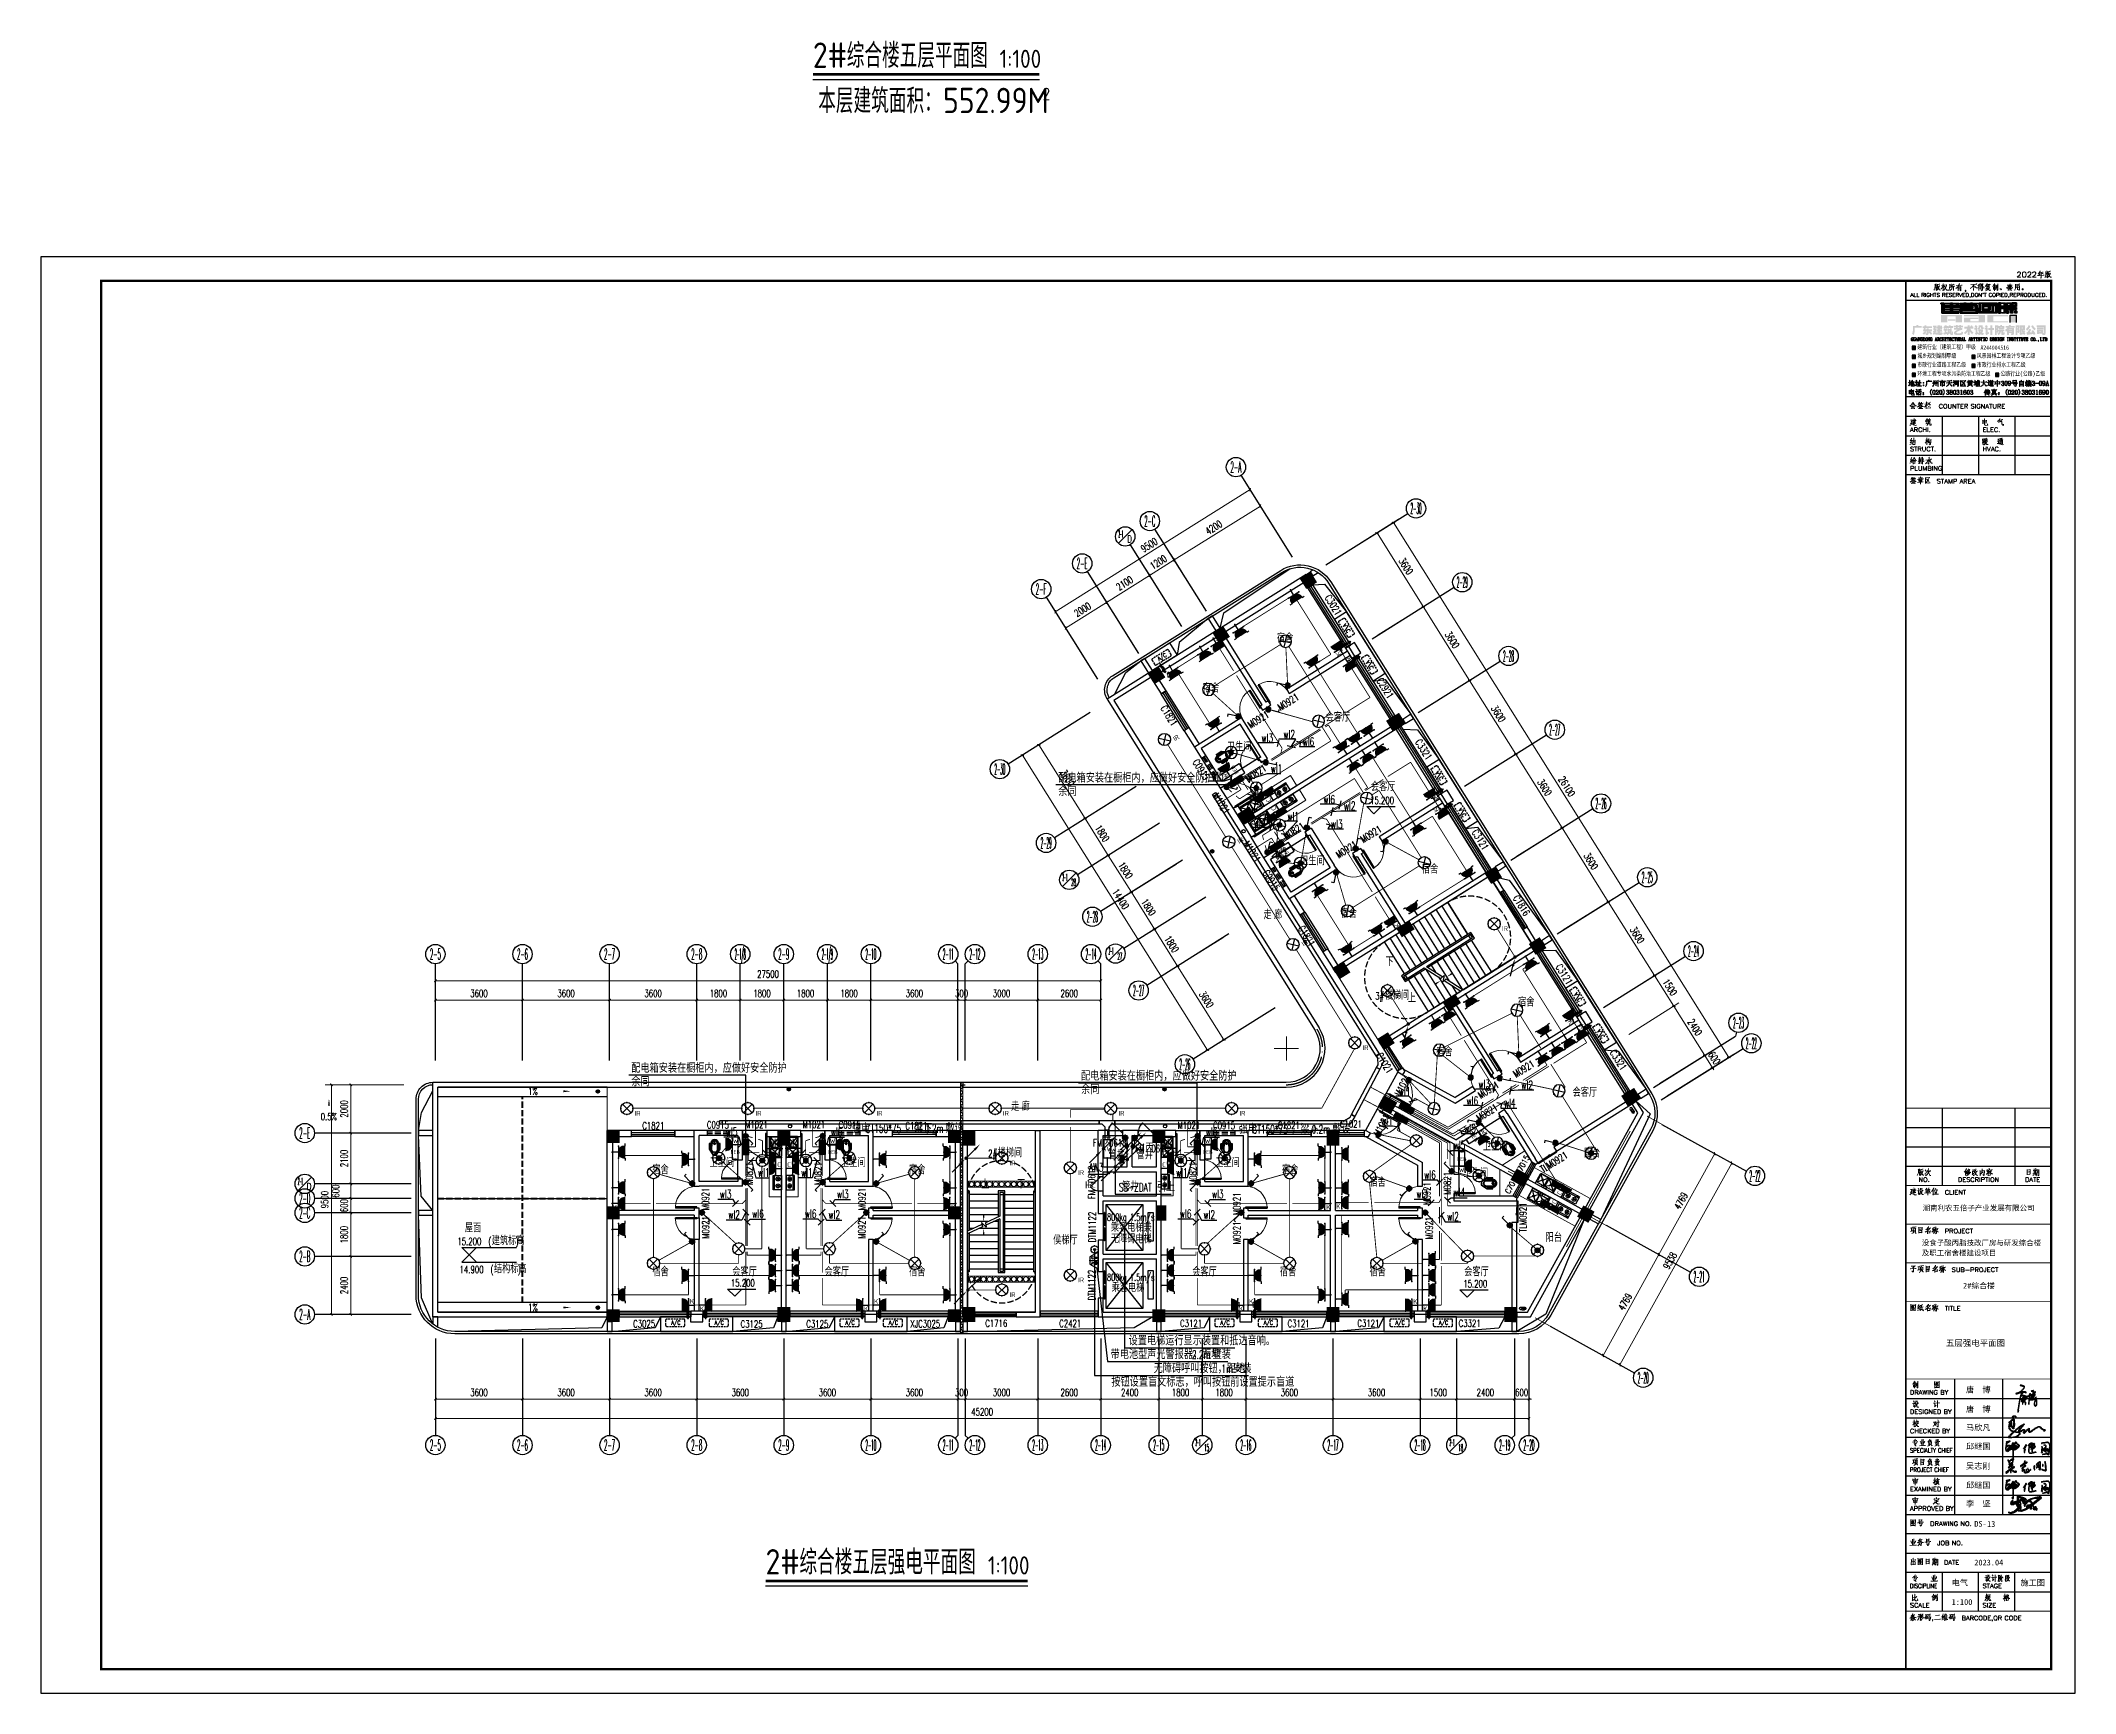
# Model space of a CAD drawing. Extents: x -9422388 to 15610651, y -1992469 to 953794.
# Drawn here: x -2597674 to -2513574, y -224770 to -156438 of the extents above; entities that cross this region are included whole.
import ezdxf
from ezdxf.enums import TextEntityAlignment as Align

# ---------------------------------------------------------------- set-up
doc = ezdxf.new("R2010")
doc.units = 0
doc.header["$LTSCALE"] = 1000
for name, pattern in [('( Hidden )', [0.375, 0.25, -0.125]), ('ACAD_ISO04W100', [30, 24, -3, 0, -3]), ('DASH', [0.35, 0.25, -0.1]), ('DOTE', [2.42, 2, -0.2, 0.02, -0.2])]:
    doc.linetypes.add(name, pattern=pattern)
for name, color, linetype in [('A-ANNO-IDEN', 3, 'Continuous'), ('A-ANNO-TEXT', 7, 'Continuous'), ('A-DOOR', 141, 'Continuous'), ('A-DOOR-IDEN', 7, 'Continuous'), ('A-ELEV-LIN-0.3', 30, 'Continuous'), ('A-ELEV-LIN-0.4', 40, 'Continuous'), ('A-FLOR-EVTR', 2, 'Continuous'), ('A-FLOR-HVAC', 4, 'Continuous'), ('A-FLOR-OTHER1-ON', 253, 'Continuous'), ('A-FLOR-OTHER2-ON', 83, 'Continuous'), ('A-ROOF-STRM', 150, 'Continuous'), ('A-SECT-DOOR', 141, 'Continuous'), ('AXIS', 3, 'Continuous'), ('AXIS_TEXT', 7, 'Continuous'), ('C-KZ', 2, 'Continuous'), ('C-Z-HATCH', 253, 'Continuous'), ('CABLETRAY', 4, 'Continuous'), ('COLUMN', 9, 'Continuous'), ('DIM-插座', 3, 'Continuous'), ('DIM-消防', 3, 'Continuous'), ('DIM-照明', 3, 'Continuous'), ('DIM-箱柜', 3, 'Continuous'), ('DIM-通讯', 3, 'Continuous'), ('DIM_ELEV', 3, 'Continuous'), ('DIM_SYMB', 3, 'Continuous'), ('DOTE', 1, 'Continuous'), ('EQUIP-安防', 3, 'Continuous'), ('EQUIP-插座', 3, 'Continuous'), ('EQUIP-消防', 3, 'Continuous'), ('EQUIP-照明', 3, 'Continuous'), ('EQUIP-箱柜', 3, 'Continuous'), ('LWIRE', 4, 'Continuous'), ('PUB_DIM', 3, 'Continuous'), ('PUB_TEXT', 7, 'Continuous'), ('PUB_TITLE', 4, 'Continuous'), ('STAIR', 2, 'Continuous'), ('TEL_LEAD', 3, 'Continuous'), ('TEL_TEXT', 7, 'Continuous'), ('WALL', 9, 'Continuous'), ('WALL-PARAPET', 6, 'Continuous'), ('WINDOW', 4, 'Continuous'), ('WINDOW_TEXT', 7, 'Continuous'), ('WIRE-插座', 5, 'Continuous'), ('WIRE-照明', 1, 'Continuous'), ('厨具', 4, 'Continuous'), ('洁具', 253, 'Continuous')]:
    doc.layers.add(name, color=color, linetype=linetype)
doc.layers.add('建筑底图', color=8, linetype='Continuous', lineweight=5)
doc.styles.add('-宋体', font='', dxfattribs={"width": 0.8})
doc.styles.add('_SIMPLEX', font='SIMPLEX.shx', dxfattribs={"width": 0.7})
doc.styles.add('_TCH_AXIS', font='COMPLEX', dxfattribs={"bigfont": 'GBCBIG'})
doc.styles.add('_TCH_DIM', font='SIMPLEX', dxfattribs={"bigfont": 'GBCBIG'})
doc.styles.add('_TCH_DIM_T3', font='SIMPLEX', dxfattribs={"width": 0.705882, "bigfont": 'GBCBIG'})
doc.styles.add('_TCH_WINDOW', font='SIMPLEX', dxfattribs={"height": 3.5, "bigfont": 'GBCBIG'})
doc.styles.add('_TEL_ATTDEF', font='GBENOR', dxfattribs={"width": 0.8, "height": 3, "bigfont": 'GBCBIG'})
doc.styles.add('_TEL_DIM', font='SIMPLEX', dxfattribs={"width": 0.8, "height": 3.5, "bigfont": 'HZTXT'})
doc.styles.add('COMPLEX', font='COMPLEX')
doc.styles.get("Standard").update_dxf_attribs({"font": 'gbenor.shx', "bigfont": 'gbcbig.shx'})
doc.styles.add('STYLE1', font='', dxfattribs={"width": 0.8})
doc.styles.get('-宋体').set_extended_font_data('SimSun')
doc.styles.get('STYLE1').set_extended_font_data('SimSun')
doc.dimstyles.new('_TCH_ARCH&&100', dxfattribs={"dimtxt": 297.5, "dimasz": 100, "dimexe": 250, "dimexo": 300, "dimgap": 126.25, "dimtad": 1, "dimdec": 0, "dimzin": 0, "dimdsep": 46, "dimtxsty": '_TCH_DIM_T3', "dimblk": 'ARCHTICK', "dimcen": 0.09, "dimclrt": 7, "dimazin": 2, "dimtfac": 1, "dimtdec": 0, "dimtix": 1, "dimtmove": 2, "dimatfit": 3, "dimfxl": 0, "dimtolj": 1, "dimtzin": 0, "dimarcsym": 0})

msp = doc.modelspace()

# ---------------------------------------------------------------- texts
at = {"layer": 'A-ANNO-IDEN', "color": 7}
for s, height, p in [('2#', 1050, (-2565755.67717, -157562.62025)), ('综合楼五层平面图', 1012.765957, (-2564355.67717, -157562.62025)), ('1:100', 750, (-2558040.03887, -157562.62025)), ('2#', 1050, (-2567713.04803, -219855.9019)), ('综合楼五层强电平面图', 1012.765957, (-2566313.04803, -219855.9019)), ('1:100', 750, (-2558522.94165, -219855.9019))]:
    msp.add_text(s, height=height, dxfattribs=at).set_placement(p)
at = {"layer": 'A-ANNO-IDEN', "color": 8}
for s, height, p in [('本层建筑面积：', 1012.765957, (-2565535.37252, -159434.46025)), ('552.99M', 1050, (-2560374.73422, -159434.46025)), ('2', 525, (-2556256.11915, -158909.46025))]:
    msp.add_text(s, height=height, dxfattribs=at).set_placement(p)
at = {"layer": 'DIM-插座', "color": 7, "style": '_TEL_DIM', "width": 0.64}
for s, p in [('wl2', (-2546305.69223, -185290.10104)), ('wl3', (-2547214.70901, -185445.01067)), ('wl6', (-2545511.97932, -185601.86857)), ('wl5', (-2549263.63856, -187023.67726)), ('wl4', (-2547616.99976, -187752.90509)), ('wl6', (-2544653.64309, -187982.32749)), ('wl2', (-2543804.50564, -188252.67096)), ('wl4', (-2547528.49102, -188939.15749)), ('wl3', (-2544340.17482, -189003.24876)), ('wl5', (-2546654.11213, -190159.1011)), ('wl6', (-2538737.03247, -200443.83114)), ('wl3', (-2538242.42666, -199757.73714)), ('wl2', (-2536472.96169, -199796.04901)), ('wl4', (-2537189.78168, -200545.69533)), ('wl5', (-2569353.92092, -201728.4298)), ('wl5', (-2565009.20024, -201728.4298)), ('wl5', (-2549509.20024, -201728.4298)), ('wl5', (-2538832.61004, -201590.72786)), ('wl4', (-2567559.39391, -202190.4298)), ('wl4', (-2566814.39391, -202190.4298)), ('wl4', (-2551314.39391, -202190.4298)), ('wl5', (-2539269.08759, -202279.4298)), ('wl6', (-2540487.25425, -203506.4298)), ('wl3', (-2569603.42092, -204302.9298)), ('wl3', (-2564759.70024, -204302.9298)), ('wl3', (-2549259.70024, -204302.9298)), ('wl3', (-2540810.92092, -204298.9298)), ('wl4', (-2539282.08759, -204226.4298)), ('wl2', (-2569251.92092, -205155.4298)), ('wl6', (-2568264.08759, -205116.4298)), ('wl6', (-2566088.3669, -205116.4298)), ('wl2', (-2565111.20024, -205155.4298)), ('wl6', (-2550588.3669, -205116.4298)), ('wl2', (-2549611.20024, -205155.4298)), ('wl2', (-2539536.58759, -205231.9298))]:
    msp.add_text(s, height=350, dxfattribs=at).set_placement(p)
at = {"layer": 'DIM-消防', "color": 7, "style": '_TEL_DIM'}
for s, width, p in [('带电池型声光警报器，距地', 0.8, (-2553448.44693, -210941.64576)), ('2.2m', 0.64, (-2550088.44693, -210941.64576)), ('壁装', 0.8, (-2549235.1136, -210941.64576))]:
    msp.add_text(s, height=350, dxfattribs=dict(at, width=width)).set_placement(p)
at = {"layer": 'DIM-照明', "color": 7, "style": '_TEL_DIM', "width": 0.64}
for p in [(-2546829.89584, -186710.55543), (-2546140.61248, -188685.14656), (-2541536.1879, -200054.84139), (-2542263.42092, -201268.9298), (-2568024.58759, -203410.9298), (-2566242.53357, -203410.9298), (-2550742.53357, -203410.9298)]:
    msp.add_text('wl1', height=350, dxfattribs=at).set_placement(p)
at = {"layer": 'DIM-箱柜', "color": 7, "style": '_TEL_DIM'}
for s, width, p in [('余同', 0.8, (-2555612.14227, -187668.5514)), ('配电箱安装在橱柜内，应做好安全防护', 0.8, (-2555612.14227, -187108.5514)), ('余同', 0.8, (-2573261.31549, -199665.49371)), ('配电箱安装在橱柜内，应做好安全防护', 0.8, (-2573261.31549, -199105.49371)), ('配电箱安装在橱柜内，应做好安全防护', 0.8, (-2554670.20508, -199430.56536)), ('余同', 0.8, (-2554670.20508, -199990.56536)), ('AW3', 0.64, (-2554341.89391, -203197.9298))]:
    msp.add_text(s, height=350, dxfattribs=dict(at, width=width)).set_placement(p)
at = {"layer": 'DIM-通讯', "color": 7, "style": '_TEL_DIM'}
for s, width, p in [('按钮设置盲文标志，呼叫按钮前设置提示盲道', 0.8, (-2553415.85797, -212085.24023)), ('无障碍呼叫按钮，距地', 0.8, (-2551668.72936, -211525.24023)), ('1m', 0.64, (-2548868.72936, -211525.24023)), ('安装', 0.8, (-2548378.0627, -211525.24023))]:
    msp.add_text(s, height=350, dxfattribs=dict(at, width=width)).set_placement(p)
at = {"layer": 'PUB_TITLE', "color": 7, "style": '-宋体', "width": 1.000002}
for s, p in [('五层强电平面图', (-2518923.68905, -210412.24378)), ('13', (-2517221.91918, -217894.97339))]:
    msp.add_text(s, height=250, dxfattribs=at).set_placement(p)
at = {"layer": 'TEL_LEAD', "color": 7, "style": '_TEL_DIM'}
for s, width, p in [('SS-ZDAT', 0.64, (-2553109.37643, -204024.11616)), ('引上', 0.8, (-2551541.37643, -204024.11616)), ('设置电梯运行显示装置和抵达音响。', 0.8, (-2552702.81942, -210376.74772))]:
    msp.add_text(s, height=350, dxfattribs=dict(at, width=width)).set_placement(p)
at = {"layer": 'TEL_TEXT', "style": '_TEL_DIM'}
for s, width, p in [('强电', 0.8, (-2564135.58759, -201591.17403)), ('CT150*75', 0.64, (-2563575.58759, -201591.17403)), ('，梁下', 0.8, (-2561964.92092, -201591.17403)), ('0.2m', 0.64, (-2561124.92092, -201591.17403)), ('敷设', 0.8, (-2560271.58759, -201591.17403)), ('强电', 0.8, (-2548152.08759, -201624.51012)), ('CT150*75', 0.64, (-2547592.08759, -201624.51012)), ('，梁下', 0.8, (-2545981.42092, -201624.51012)), ('0.2m', 0.64, (-2545141.42092, -201624.51012)), ('敷设', 0.8, (-2544288.08759, -201624.51012))]:
    msp.add_text(s, height=350, dxfattribs=dict(at, width=width)).set_placement(p)

# ---------------------------------------------------------------- blocks, each defined once
blk = doc.blocks.new('$plan$00002871')
at = {"layer": '洁具', "color": 0}
for p, q in [((-15, -490), (-67, -490)), ((0, -475), (0, -423)), ((0, -505), (0, -557)), ((15, -490), (67, -490))]:
    blk.add_line(p, q, dxfattribs=at)
for points in [[(159, -508, -0.88995), (-159, -508, 0.380538), (-179, -491), (-210, -491, -0.414214), (-230, -471), (-230, -258, -0.144595), (-227, -247), (-73, -9, -0.254383), (-56, 0), (56, 0, -0.254383), (73, -9), (227, -247, -0.144595), (230, -258), (230, -471, -0.414214), (210, -491), (179, -491, 0.380538)], [(-149, -264, 1), (-149, -252), (-207, -252, 1), (-207, -264)], [(-148, -287, 1), (-148, -275), (-207, -275, 1), (-207, -287)], [(-147, -307, 1), (-147, -295), (-207, -295, 1), (-207, -307)], [(-146, -330, 1), (-146, -319), (-207, -319, 1), (-207, -330)], [(-146, -352, 1), (-146, -341), (-207, -341, 1), (-207, -352)], [(-145, -376, 1), (-145, -364), (-207, -364, 1), (-207, -376)], [(-144, -399, 1), (-144, -388), (-207, -388, 1), (-207, -399)], [(-143, -423, 1), (-143, -411), (-207, -411, 1), (-207, -423)], [(-141, -444, 1), (-141, -432), (-207, -432, 1), (-207, -444)], [(-141, -464, 1), (-141, -453), (-207, -453, 1), (-207, -464)], [(-149, -263, 1), (-149, -253), (-207, -253, 1), (-207, -263)], [(-148, -286, 1), (-148, -276), (-207, -276, 1), (-207, -286)], [(-147, -306, 1), (-147, -296), (-207, -296, 1), (-207, -306)], [(-146, -329, 1), (-146, -320), (-207, -320, 1), (-207, -329)], [(-146, -351, 1), (-146, -342), (-207, -342, 1), (-207, -351)], [(-145, -375, 1), (-145, -365), (-207, -365, 1), (-207, -375)], [(-144, -398, 1), (-144, -389), (-207, -389, 1), (-207, -398)], [(-143, -422, 1), (-143, -412), (-207, -412, 1), (-207, -422)], [(-141, -443, 1), (-141, -433), (-207, -433, 1), (-207, -443)], [(-141, -463, 1), (-141, -454), (-207, -454, 1), (-207, -463)], [(120, -491), (130, -252, 1.134994), (-130, -252), (-120, -491, 0.992594)], [(105, -490), (115, -251, 1.141146), (-115, -251), (-105, -490, 0.994896)], [(100, -490), (110, -251, 1.143479), (-110, -251), (-100, -490, 0.995777)], [(141, -444, -1), (141, -432), (207, -432, -1), (207, -444)], [(141, -464, -1), (141, -453), (207, -453, -1), (207, -464)], [(141, -443, -1), (141, -433), (207, -433, -1), (207, -443)], [(141, -463, -1), (141, -454), (207, -454, -1), (207, -463)], [(143, -423, -1), (143, -411), (207, -411, -1), (207, -423)], [(144, -399, -1), (144, -388), (207, -388, -1), (207, -399)], [(143, -422, -1), (143, -412), (207, -412, -1), (207, -422)], [(145, -376, -1), (145, -364), (207, -364, -1), (207, -376)], [(144, -398, -1), (144, -389), (207, -389, -1), (207, -398)], [(146, -352, -1), (146, -341), (207, -341, -1), (207, -352)], [(145, -375, -1), (145, -365), (207, -365, -1), (207, -375)], [(146, -330, -1), (146, -319), (207, -319, -1), (207, -330)], [(146, -351, -1), (146, -342), (207, -342, -1), (207, -351)], [(148, -287, -1), (148, -275), (207, -275, -1), (207, -287)], [(147, -307, -1), (147, -295), (207, -295, -1), (207, -307)], [(146, -329, -1), (146, -320), (207, -320, -1), (207, -329)], [(148, -286, -1), (148, -276), (207, -276, -1), (207, -286)], [(147, -306, -1), (147, -296), (207, -296, -1), (207, -306)], [(149, -264, -1), (149, -252), (207, -252, -1), (207, -264)], [(149, -263, -1), (149, -253), (207, -253, -1), (207, -263)]]:
    blk.add_lwpolyline(points, format="xyb", close=True, dxfattribs=at)
blk.add_lwpolyline([(-149, -507, 0.380538), (-179, -481), (-210, -481, -0.414214), (-220, -471), (-220, -258, -0.144595), (-218, -253), (-64, -15, -0.254383), (-56, -10), (56, -10, -0.254383), (64, -15), (218, -253, -0.144595), (220, -258), (220, -471, -0.414214), (210, -481), (179, -481, 0.380538), (149, -507, 0.380538)], format="xyb", dxfattribs=at)
for radius in [40, 31.7]:
    blk.add_circle((0, -490), radius, dxfattribs=at)
blk.add_arc((0, -490), 150, 186.66502, 353.33498, dxfattribs=at)
blk = doc.blocks.new('$plan$00002777')
at = {"layer": '厨具', "color": 0}
for p, q in [((-300, -284), (300, -284)), ((-267, -307), (-267, -318)), ((-257, -316), (-257, -333)), ((-192, -316), (-257, -316)), ((-257, -333), (-192, -333)), ((-192, -333), (-192, -316)), ((-176, -308), (-176, -318)), ((192, -308), (192, -318)), ((208, -316), (273, -316)), ((208, -333), (208, -316)), ((273, -333), (208, -333)), ((273, -316), (273, -333)), ((284, -307), (284, -318))]:
    blk.add_line(p, q, dxfattribs=at)
blk.add_lwpolyline([(300, 0), (-300, 0), (-300, -340), (300, -340)], close=True, dxfattribs=at)
for points in [[(-176, -308, 0.259034), (-178, -304, 0.076276), (-189, -299, 0.036515), (-203, -297, 0.026615), (-221, -296, 0.026615), (-240, -297, 0.036515), (-254, -299, 0.076276), (-265, -304, 0.259034), (-267, -308, 0.078462), (-267, -309, 0.056762)], [(-176, -318, 0.259034), (-178, -315, 0.076276), (-189, -310, 0.036515), (-203, -307, 0.026615), (-221, -306, 0.026615), (-240, -307, 0.036515), (-254, -310, 0.076276), (-265, -315, 0.259034), (-267, -318, 0.259034), (-265, -322, 0.056762), (-257, -326, 0.036515)], [(-192, -327, 0.008736), (-189, -327, 0.076276), (-178, -322, 0.259034), (-176, -318, 0.259034)], [(192, -308, -0.259034), (194, -304, -0.076276), (205, -299, -0.036515), (219, -297, -0.026615), (238, -296, -0.026615), (257, -297, -0.036515), (270, -299, -0.076276), (282, -304, -0.259034), (284, -308, -0.078462), (283, -309, -0.056762)], [(192, -318, -0.259034), (194, -315, -0.076276), (205, -310, -0.036515), (219, -307, -0.026615), (238, -306, -0.026615), (257, -307, -0.036515), (270, -310, -0.076276), (282, -315, -0.259034), (284, -318, -0.259034), (282, -322, -0.056762), (273, -326, -0.036515)], [(208, -327, -0.008736), (205, -327, -0.076276), (194, -322, -0.259034), (192, -318, -0.259034)]]:
    blk.add_lwpolyline(points, format="xyb", dxfattribs=at)
for centre, radius, start, end in [((-135, -143), 82.5, 0.96398, 0), ((-135, -143), 31.6, 0.65318, 0), ((151, -143), 82.5, 180, 179.03602), ((151, -143), 31.6, 180, 179.34682)]:
    blk.add_arc(centre, radius, start, end, dxfattribs=at)
blk = doc.blocks.new('$plan$00002763')
at = {"layer": '洁具', "color": 0}
for p, q in [((-395, -405), (-395, -132)), ((-381, -98), (-246, -241)), ((-246, -297), (-381, -440)), ((-345, -82), (-95, -82)), ((-95, -455), (-345, -455)), ((-59, -98), (-194, -241)), ((-194, -297), (-59, -440)), ((-45, -132), (-45, -405)), ((-20, -405), (-20, -132)), ((-6, -98), (161, -241)), ((161, -297), (-6, -440)), ((30, -82), (345, -82)), ((345, -455), (30, -455)), ((381, -98), (214, -241)), ((214, -297), (381, -440)), ((395, -132), (395, -405))]:
    blk.add_line(p, q, dxfattribs=at)
blk.add_lwpolyline([(-420, -25), (-420, -455, 0.200464), (-413, -473, 0.197353), (-395, -480), (395, -480, 0.19737), (413, -473, 0.200447), (420, -455), (420, -25, 0.200464), (413, -7, 0.197353), (395, 0), (-395, 0, 0.19737), (-413, -7, 0.200447), (-420, -25)], format="xyb", close=True, dxfattribs=at)
for centre, major_axis, start_param, end_param in [((-345, -132), (-50, 0), -1.570796, 0), ((-345, -405), (50, 0), 3.141593, 4.712389), ((-220, -269), (-38.6, 0), 3.141593, 9.424778), ((-136, -48), (-14.2, 0), 3.141593, 9.424778), ((-95, -132), (-50, 0), 3.141593, 4.712389), ((-95, -405), (50, 0), 4.712389, 6.283185), ((-36, -48), (-15.1, 0), 3.141593, 9.424778), ((30, -132), (-50, 0), -1.570796, 0), ((30, -405), (50, 0), 3.141593, 4.712389), ((64, -48), (-14.2, 0), 3.141593, 9.424778), ((188, -269), (-38.6, 0), 3.141593, 9.424778), ((345, -132), (-50, 0), 3.141593, 4.712389), ((345, -405), (50, 0), 4.712389, 6.283185)]:
    blk.add_ellipse(centre, major_axis=major_axis, ratio=0.9938, start_param=start_param, end_param=end_param, dxfattribs=at)
blk = doc.blocks.new('KTWJ1')
at = {"layer": 'A-FLOR-HVAC', "color": 0, "linetype": '( Hidden )', "ltscale": 0.3}
blk.add_lwpolyline([(152982, -14209, 0.414214), (153032, -14259), (153732, -14259, 0.414214), (153782, -14209), (153782, -14009, 0.414214), (153732, -13959), (153032, -13959, 0.414214), (152982, -14009)], format="xyb", close=True, dxfattribs=at)
at = {"layer": 'A-FLOR-HVAC', "color": 0, "style": '_TCH_WINDOW', "width": 0.705882}
blk.add_text('A/C', height=170, dxfattribs=at).set_placement((153214, -14188))
blk = doc.blocks.new('KTB')
at = {"layer": 'A-SECT-DOOR', "color": 0}
for points in [[(1060656, -376423), (1061320, -377483), (1061828, -377164), (1060235, -374622), (1059726, -374941), (1060390, -376000)], [(1064480, -382524), (1065143, -383583), (1065652, -383265), (1064059, -380723), (1063550, -381041), (1064214, -382101)], [(1070215, -391675), (1070879, -392734), (1071387, -392416), (1069794, -389874), (1069286, -390192), (1069950, -391252)], [(1033119, -403775), (1031869, -403775), (1031869, -404375), (1034869, -404375), (1034869, -403775), (1033619, -403775)], [(1040319, -403775), (1039069, -403775), (1039069, -404375), (1042069, -404375), (1042069, -403775), (1040819, -403775)], [(1055819, -403775), (1054569, -403775), (1054569, -404375), (1057569, -404375), (1057569, -403775), (1056319, -403775)], [(1063019, -403775), (1061769, -403775), (1061769, -404375), (1064769, -404375), (1064769, -403775), (1063519, -403775)]]:
    blk.add_lwpolyline(points, dxfattribs=at)
at = {"layer": 'A-FLOR-HVAC', "color": 8, "xscale": -1}
for p, rotation in [((966813, -252808), 122.0782976835921), ((967766, -254329), 122.0782976836109), ((970637, -258909), 122.0782976835921), ((971590, -260429), 122.0782976836109), ((976372, -268060), 122.0782976835921), ((977325, -269581), 122.0782976836109)]:
    blk.add_blockref('KTWJ1', p, dxfattribs=dict(at, rotation=rotation))
at = {"layer": 'A-FLOR-HVAC', "color": 8}
for p in [(879102, -389909), (880896, -389909), (886302, -389909), (888096, -389909), (901802, -389909), (903596, -389909), (909040, -389909), (910835, -389909)]:
    blk.add_blockref('KTWJ1', p, dxfattribs=at)
blk = doc.blocks.new('宿舍楼柱网1')
at = {"layer": 'C-Z-HATCH'}
h = blk.add_hatch(color=0, dxfattribs=at)
h.dxf.hatch_style = 1
h.paths.add_polyline_path([(645860, 167538), (646284, 167803), (646019, 168227), (645595, 167962)])
h = blk.add_hatch(color=0, dxfattribs=at)
h.dxf.hatch_style = 1
edge = h.paths.add_edge_path()
edge.add_line((642259, 165280), (642680, 165549))
edge.add_line((642680, 165549), (642415, 165973))
edge.add_line((642415, 165973), (641991, 165708))
edge.add_line((641991, 165708), (642262, 165283))
h = blk.add_hatch(color=0, dxfattribs=at)
h.dxf.hatch_style = 1
h.paths.add_polyline_path([(642259, 165280), (642683, 165545), (642418, 165969), (641994, 165704)])
h = blk.add_hatch(color=0, dxfattribs=at)
h.dxf.hatch_style = 1
h.paths.add_polyline_path([(639588, 163611), (640012, 163876), (639747, 164300), (639323, 164035)])
h = blk.add_hatch(color=0, dxfattribs=at)
h.dxf.hatch_style = 1
h.paths.add_polyline_path([(649437, 161642), (649946, 161960), (649681, 162384), (649172, 162066)])
h = blk.add_hatch(color=0, dxfattribs=at)
h.dxf.hatch_style = 1
h.paths.add_polyline_path([(643252, 157766), (643760, 158084), (643495, 158508), (642987, 158190)])
h = blk.add_hatch(color=0, dxfattribs=at)
h.dxf.hatch_style = 1
h.paths.add_polyline_path([(653505, 155340), (653929, 155605), (653664, 156029), (653240, 155764)])
h = blk.add_hatch(color=0, dxfattribs=at)
h.dxf.hatch_style = 1
h.paths.add_polyline_path([(649809, 153142), (650317, 153460), (650105, 153799), (649597, 153481)])
h = blk.add_hatch(color=0, dxfattribs=at)
h.dxf.hatch_style = 1
h.paths.add_polyline_path([(655338, 152417), (655762, 152682), (655497, 153106), (655073, 152841)])
h = blk.add_hatch(color=0, dxfattribs=at)
h.dxf.hatch_style = 1
h.paths.add_polyline_path([(647235, 151411), (647659, 151675), (647394, 152100), (646970, 151835)])
h = blk.add_hatch(color=0, dxfattribs=at)
h.dxf.hatch_style = 1
h.paths.add_polyline_path([(651721, 150092), (652229, 150410), (652017, 150749), (651509, 150431)])
h = blk.add_hatch(color=0, dxfattribs=at)
h.dxf.hatch_style = 1
h.paths.add_polyline_path([(649067, 148487), (649491, 148752), (649226, 149176), (648802, 148911)])
h = blk.add_hatch(color=0, dxfattribs=at)
h.dxf.hatch_style = 1
h.paths.add_polyline_path([(648829, 146138), (649071, 146576), (649596, 146285), (649354, 145848)])
h = blk.add_hatch(color=0, dxfattribs=at)
h.dxf.hatch_style = 1
h.paths.add_polyline_path([(659156, 146135), (659665, 146453), (659400, 146877), (658891, 146560)])
h = blk.add_hatch(color=0, dxfattribs=at)
h.dxf.hatch_style = 1
h.paths.add_polyline_path([(631658, 145126), (632158, 145126), (632158, 144526), (631658, 144526)])
h = blk.add_hatch(color=0, dxfattribs=at)
h.dxf.hatch_style = 1
h.paths.add_polyline_path([(639508, 145126), (640008, 145126), (640008, 144626), (639508, 144626)])
h = blk.add_hatch(color=0, dxfattribs=at)
h.dxf.hatch_style = 1
h.paths.add_polyline_path([(646708, 145126), (647208, 145126), (647208, 144526), (646708, 144526)])
h = blk.add_hatch(color=0, dxfattribs=at)
h.dxf.hatch_style = 1
h.paths.add_polyline_path([(654841, 142811), (655083, 143249), (654558, 143539), (654316, 143102)])
h = blk.add_hatch(color=0, dxfattribs=at)
h.dxf.hatch_style = 1
h.paths.add_polyline_path([(639658, 142026), (640058, 142026), (640058, 141426), (639658, 141426)])
h = blk.add_hatch(color=0, dxfattribs=at)
h.dxf.hatch_style = 1
h.paths.add_polyline_path([(657509, 141335), (657751, 141772), (657313, 142015), (657071, 141577)])
h = blk.add_hatch(color=0, dxfattribs=at)
h.dxf.hatch_style = 1
h.paths.add_polyline_path([(631658, 137826), (632158, 137826), (632158, 137226), (631658, 137226)])
h = blk.add_hatch(color=0, dxfattribs=at)
h.dxf.hatch_style = 1
h.paths.add_polyline_path([(639508, 137726), (640008, 137726), (640008, 137226), (639508, 137226)])
h = blk.add_hatch(color=0, dxfattribs=at)
h.dxf.hatch_style = 1
h.paths.add_polyline_path([(646708, 137826), (647208, 137826), (647208, 137226), (646708, 137226)])
h = blk.add_hatch(color=0, dxfattribs=at)
h.dxf.hatch_style = 1
h.paths.add_polyline_path([(654058, 137826), (654558, 137826), (654558, 137226), (654058, 137226)])
at = {"layer": 'C-KZ', "color": 0, "const_width": 30}
for points in [[(645860, 167538), (646281, 167806), (646016, 168231), (645592, 167966), (645863, 167540)], [(642259, 165280), (642680, 165549), (642415, 165973), (641991, 165708), (642262, 165283)], [(639588, 163611), (640012, 163876), (639747, 164300), (639323, 164035), (639588, 163611)], [(649440, 161638), (649946, 161960), (649681, 162384), (649172, 162066), (649437, 161642)], [(643252, 157766), (643760, 158084), (643495, 158508), (642987, 158190), (643252, 157766)], [(653510, 155343), (653929, 155605), (653664, 156029), (653240, 155764), (653505, 155340)], [(649809, 153142), (650317, 153460), (650105, 153799), (649597, 153481), (649809, 153142)], [(655338, 152417), (655762, 152682), (655497, 153106), (655073, 152841), (655338, 152417)], [(647235, 151411), (647659, 151675), (647394, 152100), (646970, 151835), (647235, 151411)], [(651721, 150092), (652229, 150410), (652017, 150749), (651509, 150431), (651721, 150092)], [(649067, 148487), (649491, 148752), (649226, 149176), (648802, 148911), (649067, 148487)], [(648829, 146138), (649071, 146576), (649596, 146285), (649354, 145848), (648829, 146138)], [(659156, 146135), (659665, 146453), (659400, 146877), (658891, 146560), (659156, 146135)], [(654841, 142811), (655083, 143249), (654558, 143539), (654316, 143102), (654841, 142811)], [(657509, 141335), (657751, 141772), (657313, 142015), (657071, 141577), (657509, 141335)]]:
    blk.add_lwpolyline(points, dxfattribs=at)
for points in [[(631658, 145126), (632158, 145126), (632158, 144526), (631658, 144526)], [(639508, 145126), (640008, 145126), (640008, 144626), (639508, 144626)], [(646708, 145126), (647208, 145126), (647208, 144526), (646708, 144526)], [(639658, 142026), (640058, 142026), (640058, 141426), (639658, 141426)], [(631658, 137826), (632158, 137826), (632158, 137226), (631658, 137226)], [(639508, 137726), (640008, 137726), (640008, 137226), (639508, 137226)], [(646708, 137826), (647208, 137826), (647208, 137226), (646708, 137226)], [(654058, 137826), (654558, 137826), (654558, 137226), (654058, 137226)]]:
    blk.add_lwpolyline(points, close=True, dxfattribs=at)
blk = doc.blocks.new('YTLG')
at = {"layer": 'A-ROOF-STRM', "linetype": 'Continuous'}
h = blk.add_hatch(dxfattribs=at)
h.set_pattern_fill('ANSI31', color=8, scale=10)
h.set_pattern_definition([(45, (-1288290.313, 414148.037), (-11.22532015, 11.22532015), [])])
edge = h.paths.add_edge_path()
edge.add_arc((155403, -14017), 50, 0, 360, ccw=False)
at = {"layer": 'A-ROOF-STRM', "color": 8, "linetype": 'DASH', "ltscale": 0.1}
for p, q in [((155353, -14177), (155353, -14017)), ((155453, -14177), (155453, -14017))]:
    blk.add_line(p, q, dxfattribs=at)
at = {"layer": 'A-ROOF-STRM', "color": 8, "linetype": 'Continuous'}
blk.add_circle((155403, -14017), 50, dxfattribs=at)
at = {"layer": 'A-ROOF-STRM'}
blk.add_circle((155403, -14177), 50, dxfattribs=at)
blk = doc.blocks.new('A$C0CF77FE4')
at = {"layer": 'A-FLOR-OTHER2-ON', "color": 0, "linetype": 'ACAD_ISO04W100', "ltscale": 5}
blk.add_line((40, 440), (40, 0), dxfattribs=at)
at = {"layer": 'A-FLOR-OTHER2-ON', "color": 0, "linetype": 'DASH', "ltscale": 0.1}
blk.add_lwpolyline([(0, 390), (80, 390), (80, 50), (0, 50)], close=True, dxfattribs=at)
blk = doc.blocks.new('$DorLib2D$00000001')
at = {"color": 0}
for p, q in [((0.45, 0.975), (0.5, 0.975)), ((0.45, 0), (0.45, 0.975)), ((0.5, 0), (0.5, 0.975)), ((0.5, 0), (0.45, 0))]:
    blk.add_line(p, q, dxfattribs=at)
at = {"color": 0, "lineweight": 13}
blk.add_arc((0.475, 0), 0.975, 91.46928, 180, dxfattribs=at)
blk = doc.blocks.new('$TCHSYS$WIN2D')
at = {"color": 0}
for p, q in [((-0.5, 0.5), (0.5, 0.5)), ((-0.5, 0.5), (-0.5, -0.5)), ((0.5, 0.5), (0.5, -0.5)), ((0.5, 0.167), (-0.5, 0.167)), ((0.5, -0.167), (-0.5, -0.167)), ((-0.5, -0.5), (0.5, -0.5))]:
    blk.add_line(p, q, dxfattribs=at)
blk = doc.blocks.new('$DorLib2D$00000129')
at = {"color": 0, "linetype": 'Continuous'}
for p, q in [((-0.5, 0.545), (-0.5, 0.687)), ((-0.5, 0.687), (0.5, 0.687)), ((0.5, 0.545), (-0.5, 0.545)), ((-0.5, 0.5), (-0.5, 0.545)), ((-0.2, 0.437), (0.158, 0.437)), ((0.08, 0.341), (0.08, 0.437)), ((0.158, 0.437), (0.08, 0.341)), ((0.5, 0.687), (0.5, 0.545)), ((0.5, 0.5), (0.5, 0.545))]:
    blk.add_line(p, q, dxfattribs=at)
blk = doc.blocks.new('$DORLIB2D$00000127')
at = {"color": 0}
for points in [[(-0.533, 0.795), (-0.533, 0.69)], [(-0.033, 0.795), (-0.533, 0.795)], [(-0.033, 0.795), (-0.033, 0.69)], [(0.533, 0.795), (0.033, 0.795)], [(0.033, 0.795), (0.033, 0.69)], [(0.533, 0.795), (0.533, 0.69)], [(-0.033, 0.69), (-0.533, 0.69)], [(0.5, 0.5), (-0.5, 0.5)], [(0.533, 0.69), (0.033, 0.69)]]:
    blk.add_lwpolyline(points, dxfattribs=at)
blk = doc.blocks.new('$WINLIB2D$00000001')
at = {"color": 0}
for points in [[(-0.5, 0.5), (-0.5, -0.5)], [(-0.5, 0.5), (0.5, 0.5)], [(0.5, -0.5), (0.5, 0.5)], [(0.5, 0.167), (-0.5, 0.167)], [(0.5, -0.167), (-0.5, -0.167)], [(-0.5, -0.5), (0.5, -0.5)]]:
    blk.add_lwpolyline(points, dxfattribs=at)
blk = doc.blocks.new('$DorLib2D$00000114')
at = {"color": 0}
blk.add_line((0.5, 0), (-0.21, 0.71), dxfattribs=at)
blk.add_arc((0.5, 0), 1, 135, 180, dxfattribs=at)
blk = doc.blocks.new('_ArchTick')
at = {"color": 0, "linetype": 'ByBlock', "const_width": 0.4}
blk.add_lwpolyline([(-0.5, -0.5), (0.5, 0.5)], dxfattribs=at)
blk = doc.blocks.new('*D689')
at = {"layer": 'Defpoints', "color": 0, "transparency": 16777216}
for p in [(2035139, -399502), (2038202, -401197), (2032830, -403675)]:
    blk.add_point(p, dxfattribs=at)
at = {"layer": 'PUB_DIM', "color": 0, "lineweight": -2, "transparency": 16777216}
for p, q in [((2035402, -399647), (2038420, -401318)), ((2035893, -405369), (2038202, -401197)), ((2033093, -403820), (2036111, -405491))]:
    blk.add_line(p, q, dxfattribs=at)
at = {"layer": 'PUB_DIM', "color": 0, "lineweight": -2, "transparency": 16777216, "xscale": 100, "yscale": 100, "zscale": 100}
for p, rotation in [((2038202, -401197), 61.03914883823066), ((2035893, -405369), 241.0391488382307)]:
    blk.add_blockref('_ArchTick', p, dxfattribs=dict(at, rotation=rotation))
at = {"layer": 'PUB_DIM', "color": 7, "transparency": 16777216, "insert": (2036807, -403150), "char_height": 297.5, "attachment_point": 5, "rotation": 61.03915, "style": '_TCH_DIM_T3'}
blk.add_mtext('\\A1;4769', dxfattribs=at)
blk = doc.blocks.new('*D690')
at = {"layer": 'Defpoints', "color": 0, "transparency": 16777216}
for p in [(2037449, -395329), (2040511, -397024), (2035139, -399502)]:
    blk.add_point(p, dxfattribs=at)
at = {"layer": 'PUB_DIM', "color": 0, "lineweight": -2, "transparency": 16777216}
for p, q in [((2037711, -395475), (2040730, -397145)), ((2038202, -401197), (2040511, -397024)), ((2035402, -399647), (2038420, -401318))]:
    blk.add_line(p, q, dxfattribs=at)
at = {"layer": 'PUB_DIM', "color": 0, "lineweight": -2, "transparency": 16777216, "xscale": 100, "yscale": 100, "zscale": 100}
for p, rotation in [((2040511, -397024), 61.03914883823226), ((2038202, -401197), 241.0391488382322)]:
    blk.add_blockref('_ArchTick', p, dxfattribs=dict(at, rotation=rotation))
at = {"layer": 'PUB_DIM', "color": 7, "transparency": 16777216, "insert": (2039116, -398977), "char_height": 297.5, "attachment_point": 5, "rotation": 61.03915, "style": '_TCH_DIM_T3'}
blk.add_mtext('\\A1;4769', dxfattribs=at)
blk = doc.blocks.new('*D691')
at = {"layer": 'Defpoints', "color": 0, "transparency": 16777216}
for p in [(2037449, -395329), (2041211, -397412), (2032830, -403675)]:
    blk.add_point(p, dxfattribs=at)
at = {"layer": 'PUB_DIM', "color": 0, "lineweight": -2, "transparency": 16777216}
for p, q in [((2037711, -395475), (2041430, -397533)), ((2036592, -405757), (2041211, -397412)), ((2033093, -403820), (2036811, -405878))]:
    blk.add_line(p, q, dxfattribs=at)
at = {"layer": 'PUB_DIM', "color": 0, "lineweight": -2, "transparency": 16777216, "xscale": 100, "yscale": 100, "zscale": 100}
for p, rotation in [((2041211, -397412), 61.03914883811161), ((2036592, -405757), 241.0391488381117)]:
    blk.add_blockref('_ArchTick', p, dxfattribs=dict(at, rotation=rotation))
at = {"layer": 'PUB_DIM', "color": 7, "transparency": 16777216, "insert": (2038661, -401451), "char_height": 297.5, "attachment_point": 5, "rotation": 61.03915, "style": '_TCH_DIM_T3'}
blk.add_mtext('\\A1;9538', dxfattribs=at)
blk = doc.blocks.new('*D692')
at = {"layer": 'AXIS', "color": 0, "lineweight": -2, "transparency": 16777216}
for p, q in [((1987630, -404975), (1987630, -408225)), ((2032830, -404975), (2032830, -408225)), ((1987630, -407975), (2032830, -407975))]:
    blk.add_line(p, q, dxfattribs=at)
at = {"layer": 'Defpoints', "color": 0, "transparency": 16777216}
for p in [(1987630, -404675), (2032830, -404675), (2032830, -407975)]:
    blk.add_point(p, dxfattribs=at)
at = {"layer": 'AXIS', "color": 0, "lineweight": -2, "transparency": 16777216, "xscale": 100, "yscale": 100, "zscale": 100, "rotation": 180}
blk.add_blockref('_ArchTick', (1987630, -407975), dxfattribs=at)
at = {"layer": 'AXIS', "color": 0, "lineweight": -2, "transparency": 16777216, "xscale": 100, "yscale": 100, "zscale": 100}
blk.add_blockref('_ArchTick', (2032830, -407975), dxfattribs=at)
at = {"layer": 'AXIS', "color": 7, "transparency": 16777216, "insert": (2010230, -407700), "char_height": 297.5, "attachment_point": 5, "style": '_TCH_DIM_T3'}
blk.add_mtext('\\A1;45200', dxfattribs=at)
blk = doc.blocks.new('*D693')
at = {"layer": 'AXIS', "color": 0, "lineweight": -2, "transparency": 16777216}
for p, q in [((1987630, -392875), (1987630, -389625)), ((1987630, -389875), (2015130, -389875)), ((2015130, -392875), (2015130, -389625))]:
    blk.add_line(p, q, dxfattribs=at)
at = {"layer": 'Defpoints', "color": 0, "transparency": 16777216}
for p in [(2015130, -389875), (1987630, -393175), (2015130, -393175)]:
    blk.add_point(p, dxfattribs=at)
at = {"layer": 'AXIS', "color": 0, "lineweight": -2, "transparency": 16777216, "xscale": 100, "yscale": 100, "zscale": 100, "rotation": 180}
blk.add_blockref('_ArchTick', (1987630, -389875), dxfattribs=at)
at = {"layer": 'AXIS', "color": 0, "lineweight": -2, "transparency": 16777216, "xscale": 100, "yscale": 100, "zscale": 100}
blk.add_blockref('_ArchTick', (2015130, -389875), dxfattribs=at)
at = {"layer": 'AXIS', "color": 7, "transparency": 16777216, "insert": (2001380, -389600), "char_height": 297.5, "attachment_point": 5, "style": '_TCH_DIM_T3'}
blk.add_mtext('\\A1;27500', dxfattribs=at)
blk = doc.blocks.new('*D694')
at = {"layer": 'AXIS', "color": 0, "lineweight": -2, "transparency": 16777216}
for p, q in [((2013254, -374616), (2021304, -369571)), ((2022897, -372113), (2021171, -369359)), ((2014847, -377158), (2013121, -374404))]:
    blk.add_line(p, q, dxfattribs=at)
at = {"layer": 'Defpoints', "color": 0, "transparency": 16777216}
for p in [(2021304, -369571), (2023056, -372367), (2015007, -377412)]:
    blk.add_point(p, dxfattribs=at)
at = {"layer": 'AXIS', "color": 0, "lineweight": -2, "transparency": 16777216, "xscale": 100, "yscale": 100, "zscale": 100}
for p, rotation in [((2021304, -369571), 32.07829767622253), ((2013254, -374616), 212.0782976762225)]:
    blk.add_blockref('_ArchTick', p, dxfattribs=dict(at, rotation=rotation))
at = {"layer": 'AXIS', "color": 7, "transparency": 16777216, "insert": (2017133, -371860), "char_height": 297.5, "attachment_point": 5, "rotation": 32.0783, "style": '_TCH_DIM_T3'}
blk.add_mtext('\\A1;9500', dxfattribs=at)
blk = doc.blocks.new('*D695')
at = {"layer": 'AXIS', "color": 0, "lineweight": -2, "transparency": 16777216}
for p, q in [((2013679, -375294), (2015374, -374232)), ((2016542, -376096), (2015241, -374020)), ((2014847, -377158), (2013546, -375082))]:
    blk.add_line(p, q, dxfattribs=at)
at = {"layer": 'Defpoints', "color": 0, "transparency": 16777216}
for p in [(2015374, -374232), (2016701, -376350), (2015007, -377412)]:
    blk.add_point(p, dxfattribs=at)
at = {"layer": 'AXIS', "color": 0, "lineweight": -2, "transparency": 16777216, "xscale": 100, "yscale": 100, "zscale": 100}
for p, rotation in [((2015374, -374232), 32.07829767622299), ((2013679, -375294), 212.078297676223)]:
    blk.add_blockref('_ArchTick', p, dxfattribs=dict(at, rotation=rotation))
at = {"layer": 'AXIS', "color": 7, "transparency": 16777216, "insert": (2014380, -374530), "char_height": 297.5, "attachment_point": 5, "rotation": 32.0783, "style": '_TCH_DIM_T3'}
blk.add_mtext('\\A1;2000', dxfattribs=at)
blk = doc.blocks.new('*D696')
at = {"layer": 'AXIS', "color": 0, "lineweight": -2, "transparency": 16777216}
for p, q in [((2015374, -374232), (2017153, -373117)), ((2018322, -374981), (2017020, -372905)), ((2016542, -376096), (2015241, -374020))]:
    blk.add_line(p, q, dxfattribs=at)
at = {"layer": 'Defpoints', "color": 0, "transparency": 16777216}
for p in [(2017153, -373117), (2018481, -375235), (2016701, -376350)]:
    blk.add_point(p, dxfattribs=at)
at = {"layer": 'AXIS', "color": 0, "lineweight": -2, "transparency": 16777216, "xscale": 100, "yscale": 100, "zscale": 100}
for p, rotation in [((2017153, -373117), 32.07829767622366), ((2015374, -374232), 212.0782976762237)]:
    blk.add_blockref('_ArchTick', p, dxfattribs=dict(at, rotation=rotation))
at = {"layer": 'AXIS', "color": 7, "transparency": 16777216, "insert": (2016117, -373441), "char_height": 297.5, "attachment_point": 5, "rotation": 32.0783, "style": '_TCH_DIM_T3'}
blk.add_mtext('\\A1;2100', dxfattribs=at)
blk = doc.blocks.new('*D697')
at = {"layer": 'AXIS', "color": 0, "lineweight": -2, "transparency": 16777216}
for p, q in [((2017153, -373117), (2018170, -372479)), ((2019338, -374343), (2018037, -372267)), ((2018322, -374981), (2017020, -372905))]:
    blk.add_line(p, q, dxfattribs=at)
at = {"layer": 'Defpoints', "color": 0, "transparency": 16777216}
for p in [(2018170, -372479), (2019498, -374598), (2018481, -375235)]:
    blk.add_point(p, dxfattribs=at)
at = {"layer": 'AXIS', "color": 0, "lineweight": -2, "transparency": 16777216, "xscale": 100, "yscale": 100, "zscale": 100}
for p, rotation in [((2018170, -372479), 32.07829767622238), ((2017153, -373117), 212.0782976762224)]:
    blk.add_blockref('_ArchTick', p, dxfattribs=dict(at, rotation=rotation))
at = {"layer": 'AXIS', "color": 7, "transparency": 16777216, "insert": (2017515, -372565), "char_height": 297.5, "attachment_point": 5, "rotation": 32.0783, "style": '_TCH_DIM_T3'}
blk.add_mtext('\\A1;1200', dxfattribs=at)
blk = doc.blocks.new('*D698')
at = {"layer": 'AXIS', "color": 0, "lineweight": -2, "transparency": 16777216}
for p, q in [((2022897, -372113), (2021596, -370037)), ((2018170, -372479), (2021729, -370249)), ((2019338, -374343), (2018037, -372267))]:
    blk.add_line(p, q, dxfattribs=at)
at = {"layer": 'Defpoints', "color": 0, "transparency": 16777216}
for p in [(2021729, -370249), (2023056, -372367), (2019498, -374598)]:
    blk.add_point(p, dxfattribs=at)
at = {"layer": 'AXIS', "color": 0, "lineweight": -2, "transparency": 16777216, "xscale": 100, "yscale": 100, "zscale": 100}
for p, rotation in [((2021729, -370249), 32.07829767622178), ((2018170, -372479), 212.0782976762218)]:
    blk.add_blockref('_ArchTick', p, dxfattribs=dict(at, rotation=rotation))
at = {"layer": 'AXIS', "color": 7, "transparency": 16777216, "insert": (2019803, -371131), "char_height": 297.5, "attachment_point": 5, "rotation": 32.0783, "style": '_TCH_DIM_T3'}
blk.add_mtext('\\A1;4200', dxfattribs=at)
blk = doc.blocks.new('_AXISO')
at = {"color": 0}
blk.add_circle((0, 0), 0.5, dxfattribs=at)
at = {"layer": 'AXIS_TEXT', "color": 0, "style": 'COMPLEX', "width": 1.041667}
blk.add_attdef('A', text='', height=0.56, dxfattribs=at).set_placement((-0.25, -0.28), (0.25, -0.28), align=Align.FIT)
blk = doc.blocks.new('*D699')
at = {"layer": 'AXIS', "color": 0, "lineweight": -2, "transparency": 16777216}
for p, q in [((1986330, -394175), (1983080, -394175)), ((1983330, -403675), (1983330, -394175)), ((1986330, -403675), (1983080, -403675))]:
    blk.add_line(p, q, dxfattribs=at)
at = {"layer": 'Defpoints', "color": 0, "transparency": 16777216}
for p in [(1983330, -394175), (1986630, -394175), (1986630, -403675)]:
    blk.add_point(p, dxfattribs=at)
at = {"layer": 'AXIS', "color": 0, "lineweight": -2, "transparency": 16777216, "xscale": 100, "yscale": 100, "zscale": 100}
for p, rotation in [((1983330, -394175), 90), ((1983330, -403675), 270)]:
    blk.add_blockref('_ArchTick', p, dxfattribs=dict(at, rotation=rotation))
at = {"layer": 'AXIS', "color": 7, "transparency": 16777216, "insert": (1983055, -398925), "char_height": 297.5, "attachment_point": 5, "rotation": 90, "style": '_TCH_DIM_T3'}
blk.add_mtext('\\A1;9500', dxfattribs=at)
blk = doc.blocks.new('*D700')
at = {"layer": 'AXIS', "color": 0, "lineweight": -2, "transparency": 16777216}
for p, q in [((1986330, -401275), (1983880, -401275)), ((1984130, -403675), (1984130, -401275)), ((1986330, -403675), (1983880, -403675))]:
    blk.add_line(p, q, dxfattribs=at)
at = {"layer": 'Defpoints', "color": 0, "transparency": 16777216}
for p in [(1984130, -401275), (1986630, -401275), (1986630, -403675)]:
    blk.add_point(p, dxfattribs=at)
at = {"layer": 'AXIS', "color": 0, "lineweight": -2, "transparency": 16777216, "xscale": 100, "yscale": 100, "zscale": 100}
for p, rotation in [((1984130, -401275), 90), ((1984130, -403675), 270)]:
    blk.add_blockref('_ArchTick', p, dxfattribs=dict(at, rotation=rotation))
at = {"layer": 'AXIS', "color": 7, "transparency": 16777216, "insert": (1983855, -402475), "char_height": 297.5, "attachment_point": 5, "rotation": 90, "style": '_TCH_DIM_T3'}
blk.add_mtext('\\A1;2400', dxfattribs=at)
blk = doc.blocks.new('*D701')
at = {"layer": 'AXIS', "color": 0, "lineweight": -2, "transparency": 16777216}
for p, q in [((1986330, -399475), (1983880, -399475)), ((1984130, -401275), (1984130, -399475)), ((1986330, -401275), (1983880, -401275))]:
    blk.add_line(p, q, dxfattribs=at)
at = {"layer": 'Defpoints', "color": 0, "transparency": 16777216}
for p in [(1984130, -399475), (1986630, -399475), (1986630, -401275)]:
    blk.add_point(p, dxfattribs=at)
at = {"layer": 'AXIS', "color": 0, "lineweight": -2, "transparency": 16777216, "xscale": 100, "yscale": 100, "zscale": 100}
for p, rotation in [((1984130, -399475), 90), ((1984130, -401275), 270)]:
    blk.add_blockref('_ArchTick', p, dxfattribs=dict(at, rotation=rotation))
at = {"layer": 'AXIS', "color": 7, "transparency": 16777216, "insert": (1983855, -400375), "char_height": 297.5, "attachment_point": 5, "rotation": 90, "style": '_TCH_DIM_T3'}
blk.add_mtext('\\A1;1800', dxfattribs=at)
blk = doc.blocks.new('*D702')
at = {"layer": 'AXIS', "color": 0, "lineweight": -2, "transparency": 16777216}
for p, q in [((1986330, -398875), (1983880, -398875)), ((1986330, -399475), (1983880, -399475)), ((1984130, -398875), (1984130, -398775)), ((1984130, -399475), (1984130, -398875)), ((1984130, -399475), (1984130, -399575))]:
    blk.add_line(p, q, dxfattribs=at)
at = {"layer": 'Defpoints', "color": 0, "transparency": 16777216}
for p in [(1984130, -398875), (1986630, -398875), (1986630, -399475)]:
    blk.add_point(p, dxfattribs=at)
at = {"layer": 'AXIS', "color": 0, "lineweight": -2, "transparency": 16777216, "xscale": 100, "yscale": 100, "zscale": 100}
for p, rotation in [((1984130, -398875), 270), ((1984130, -399475), 90)]:
    blk.add_blockref('_ArchTick', p, dxfattribs=dict(at, rotation=rotation))
at = {"layer": 'AXIS', "color": 7, "transparency": 16777216, "insert": (1983855, -399175), "char_height": 297.5, "attachment_point": 5, "rotation": 90, "style": '_TCH_DIM_T3'}
blk.add_mtext('\\A1;600', dxfattribs=at)
blk = doc.blocks.new('*D703')
at = {"layer": 'AXIS', "color": 0, "lineweight": -2, "transparency": 16777216}
for p, q in [((1986330, -398275), (1983880, -398275)), ((1984130, -398875), (1984130, -398275)), ((1986330, -398875), (1983880, -398875))]:
    blk.add_line(p, q, dxfattribs=at)
at = {"layer": 'Defpoints', "color": 0, "transparency": 16777216}
for p in [(1984130, -398275), (1986630, -398275), (1986630, -398875)]:
    blk.add_point(p, dxfattribs=at)
at = {"layer": 'AXIS', "color": 0, "lineweight": -2, "transparency": 16777216, "xscale": 100, "yscale": 100, "zscale": 100}
for p, rotation in [((1984130, -398275), 90), ((1984130, -398875), 270)]:
    blk.add_blockref('_ArchTick', p, dxfattribs=dict(at, rotation=rotation))
at = {"layer": 'AXIS', "color": 7, "transparency": 16777216, "insert": (1983505, -398575), "char_height": 297.5, "attachment_point": 5, "rotation": 90, "style": '_TCH_DIM_T3'}
blk.add_mtext('\\A1;600', dxfattribs=at)
blk = doc.blocks.new('*D704')
at = {"layer": 'AXIS', "color": 0, "lineweight": -2, "transparency": 16777216}
for p, q in [((1986330, -396175), (1983880, -396175)), ((1984130, -398275), (1984130, -396175)), ((1986330, -398275), (1983880, -398275))]:
    blk.add_line(p, q, dxfattribs=at)
at = {"layer": 'Defpoints', "color": 0, "transparency": 16777216}
for p in [(1984130, -396175), (1986630, -396175), (1986630, -398275)]:
    blk.add_point(p, dxfattribs=at)
at = {"layer": 'AXIS', "color": 0, "lineweight": -2, "transparency": 16777216, "xscale": 100, "yscale": 100, "zscale": 100}
for p, rotation in [((1984130, -396175), 90), ((1984130, -398275), 270)]:
    blk.add_blockref('_ArchTick', p, dxfattribs=dict(at, rotation=rotation))
at = {"layer": 'AXIS', "color": 7, "transparency": 16777216, "insert": (1983855, -397225), "char_height": 297.5, "attachment_point": 5, "rotation": 90, "style": '_TCH_DIM_T3'}
blk.add_mtext('\\A1;2100', dxfattribs=at)
blk = doc.blocks.new('*D705')
at = {"layer": 'AXIS', "color": 0, "lineweight": -2, "transparency": 16777216}
for p, q in [((1986330, -394175), (1983880, -394175)), ((1984130, -396175), (1984130, -394175)), ((1986330, -396175), (1983880, -396175))]:
    blk.add_line(p, q, dxfattribs=at)
at = {"layer": 'Defpoints', "color": 0, "transparency": 16777216}
for p in [(1984130, -394175), (1986630, -394175), (1986630, -396175)]:
    blk.add_point(p, dxfattribs=at)
at = {"layer": 'AXIS', "color": 0, "lineweight": -2, "transparency": 16777216, "xscale": 100, "yscale": 100, "zscale": 100}
for p, rotation in [((1984130, -394175), 90), ((1984130, -396175), 270)]:
    blk.add_blockref('_ArchTick', p, dxfattribs=dict(at, rotation=rotation))
at = {"layer": 'AXIS', "color": 7, "transparency": 16777216, "insert": (1983855, -395175), "char_height": 297.5, "attachment_point": 5, "rotation": 90, "style": '_TCH_DIM_T3'}
blk.add_mtext('\\A1;2000', dxfattribs=at)
blk = doc.blocks.new('*D706')
at = {"layer": 'AXIS', "color": 0, "lineweight": -2, "transparency": 16777216}
for p, q in [((2024689, -372524), (2027443, -370798)), ((2027231, -370931), (2041092, -393046)), ((2038550, -394639), (2041304, -392913))]:
    blk.add_line(p, q, dxfattribs=at)
at = {"layer": 'Defpoints', "color": 0, "transparency": 16777216}
for p in [(2024435, -372683), (2041092, -393046), (2038296, -394798)]:
    blk.add_point(p, dxfattribs=at)
at = {"layer": 'AXIS', "color": 0, "lineweight": -2, "transparency": 16777216, "xscale": 100, "yscale": 100, "zscale": 100}
for p, rotation in [((2027231, -370931), 122.0782976762225), ((2041092, -393046), 302.0782976762225)]:
    blk.add_blockref('_ArchTick', p, dxfattribs=dict(at, rotation=rotation))
at = {"layer": 'AXIS', "color": 7, "transparency": 16777216, "insert": (2034395, -381842), "char_height": 297.5, "attachment_point": 5, "rotation": 302.0783, "style": '_TCH_DIM_T3'}
blk.add_mtext('\\A1;26100', dxfattribs=at)
blk = doc.blocks.new('*D707')
at = {"layer": 'AXIS', "color": 0, "lineweight": -2, "transparency": 16777216}
for p, q in [((2038231, -394131), (2040307, -392830)), ((2038550, -394639), (2040626, -393338)), ((2040096, -392962), (2040042, -392878)), ((2040096, -392962), (2040414, -393471)), ((2040414, -393471), (2040467, -393555))]:
    blk.add_line(p, q, dxfattribs=at)
at = {"layer": 'Defpoints', "color": 0, "transparency": 16777216}
for p in [(2040414, -393471), (2037977, -394290), (2038296, -394798)]:
    blk.add_point(p, dxfattribs=at)
at = {"layer": 'AXIS', "color": 0, "lineweight": -2, "transparency": 16777216, "xscale": 100, "yscale": 100, "zscale": 100}
for p, rotation in [((2040096, -392962), 302.0782976762146), ((2040414, -393471), 122.0782976762145)]:
    blk.add_blockref('_ArchTick', p, dxfattribs=dict(at, rotation=rotation))
at = {"layer": 'AXIS', "color": 7, "transparency": 16777216, "insert": (2040488, -393070), "char_height": 297.5, "attachment_point": 5, "rotation": 302.0783, "style": '_TCH_DIM_T3'}
blk.add_mtext('\\A1;600', dxfattribs=at)
blk = doc.blocks.new('*D708')
at = {"layer": 'AXIS', "color": 0, "lineweight": -2, "transparency": 16777216}
for p, q in [((2036957, -392097), (2039033, -390796)), ((2038821, -390929), (2040096, -392962)), ((2038231, -394131), (2040307, -392830))]:
    blk.add_line(p, q, dxfattribs=at)
at = {"layer": 'Defpoints', "color": 0, "transparency": 16777216}
for p in [(2036703, -392256), (2040096, -392962), (2037977, -394290)]:
    blk.add_point(p, dxfattribs=at)
at = {"layer": 'AXIS', "color": 0, "lineweight": -2, "transparency": 16777216, "xscale": 100, "yscale": 100, "zscale": 100}
for p, rotation in [((2038821, -390929), 122.0782976762265), ((2040096, -392962), 302.0782976762264)]:
    blk.add_blockref('_ArchTick', p, dxfattribs=dict(at, rotation=rotation))
at = {"layer": 'AXIS', "color": 7, "transparency": 16777216, "insert": (2039691, -391799), "char_height": 297.5, "attachment_point": 5, "rotation": 302.0783, "style": '_TCH_DIM_T3'}
blk.add_mtext('\\A1;2400', dxfattribs=at)
blk = doc.blocks.new('*D709')
at = {"layer": 'AXIS', "color": 0, "lineweight": -2, "transparency": 16777216}
for p, q in [((2036160, -390826), (2038236, -389525)), ((2038024, -389658), (2038821, -390929)), ((2036957, -392097), (2039033, -390796))]:
    blk.add_line(p, q, dxfattribs=at)
at = {"layer": 'Defpoints', "color": 0, "transparency": 16777216}
for p in [(2035906, -390985), (2038821, -390929), (2036703, -392256)]:
    blk.add_point(p, dxfattribs=at)
at = {"layer": 'AXIS', "color": 0, "lineweight": -2, "transparency": 16777216, "xscale": 100, "yscale": 100, "zscale": 100}
for p, rotation in [((2038024, -389658), 122.0782976762215), ((2038821, -390929), 302.0782976762216)]:
    blk.add_blockref('_ArchTick', p, dxfattribs=dict(at, rotation=rotation))
at = {"layer": 'AXIS', "color": 7, "transparency": 16777216, "insert": (2038656, -390147), "char_height": 297.5, "attachment_point": 5, "rotation": 302.0783, "style": '_TCH_DIM_T3'}
blk.add_mtext('\\A1;1500', dxfattribs=at)
blk = doc.blocks.new('*D710')
at = {"layer": 'AXIS', "color": 0, "lineweight": -2, "transparency": 16777216}
for p, q in [((2034248, -387776), (2036324, -386475)), ((2036112, -386607), (2038024, -389658)), ((2036160, -390826), (2038236, -389525))]:
    blk.add_line(p, q, dxfattribs=at)
at = {"layer": 'Defpoints', "color": 0, "transparency": 16777216}
for p in [(2033994, -387935), (2038024, -389658), (2035906, -390985)]:
    blk.add_point(p, dxfattribs=at)
at = {"layer": 'AXIS', "color": 0, "lineweight": -2, "transparency": 16777216, "xscale": 100, "yscale": 100, "zscale": 100}
for p, rotation in [((2036112, -386607), 122.0782976762219), ((2038024, -389658), 302.0782976762218)]:
    blk.add_blockref('_ArchTick', p, dxfattribs=dict(at, rotation=rotation))
at = {"layer": 'AXIS', "color": 7, "transparency": 16777216, "insert": (2037301, -387987), "char_height": 297.5, "attachment_point": 5, "rotation": 302.0783, "style": '_TCH_DIM_T3'}
blk.add_mtext('\\A1;3600', dxfattribs=at)
blk = doc.blocks.new('*D711')
at = {"layer": 'AXIS', "color": 0, "lineweight": -2, "transparency": 16777216}
for p, q in [((2032337, -384725), (2034412, -383424)), ((2034201, -383557), (2036112, -386607)), ((2034248, -387776), (2036324, -386475))]:
    blk.add_line(p, q, dxfattribs=at)
at = {"layer": 'Defpoints', "color": 0, "transparency": 16777216}
for p in [(2032082, -384885), (2036112, -386607), (2033994, -387935)]:
    blk.add_point(p, dxfattribs=at)
at = {"layer": 'AXIS', "color": 0, "lineweight": -2, "transparency": 16777216, "xscale": 100, "yscale": 100, "zscale": 100}
for p, rotation in [((2034201, -383557), 122.0782976762216), ((2036112, -386607), 302.0782976762216)]:
    blk.add_blockref('_ArchTick', p, dxfattribs=dict(at, rotation=rotation))
at = {"layer": 'AXIS', "color": 7, "transparency": 16777216, "insert": (2035390, -384936), "char_height": 297.5, "attachment_point": 5, "rotation": 302.0783, "style": '_TCH_DIM_T3'}
blk.add_mtext('\\A1;3600', dxfattribs=at)
blk = doc.blocks.new('*D712')
at = {"layer": 'AXIS', "color": 0, "lineweight": -2, "transparency": 16777216}
for p, q in [((2030425, -381675), (2032501, -380374)), ((2032289, -380507), (2034201, -383557)), ((2032337, -384725), (2034412, -383424))]:
    blk.add_line(p, q, dxfattribs=at)
at = {"layer": 'Defpoints', "color": 0, "transparency": 16777216}
for p in [(2030170, -381834), (2034201, -383557), (2032082, -384885)]:
    blk.add_point(p, dxfattribs=at)
at = {"layer": 'AXIS', "color": 0, "lineweight": -2, "transparency": 16777216, "xscale": 100, "yscale": 100, "zscale": 100}
for p, rotation in [((2032289, -380507), 122.078297676223), ((2034201, -383557), 302.078297676223)]:
    blk.add_blockref('_ArchTick', p, dxfattribs=dict(at, rotation=rotation))
at = {"layer": 'AXIS', "color": 7, "transparency": 16777216, "insert": (2033478, -381886), "char_height": 297.5, "attachment_point": 5, "rotation": 302.0783, "style": '_TCH_DIM_T3'}
blk.add_mtext('\\A1;3600', dxfattribs=at)
blk = doc.blocks.new('*D713')
at = {"layer": 'AXIS', "color": 0, "lineweight": -2, "transparency": 16777216}
for p, q in [((2028513, -378625), (2030589, -377324)), ((2030377, -377456), (2032289, -380507)), ((2030425, -381675), (2032501, -380374))]:
    blk.add_line(p, q, dxfattribs=at)
at = {"layer": 'Defpoints', "color": 0, "transparency": 16777216}
for p in [(2028259, -378784), (2032289, -380507), (2030170, -381834)]:
    blk.add_point(p, dxfattribs=at)
at = {"layer": 'AXIS', "color": 0, "lineweight": -2, "transparency": 16777216, "xscale": 100, "yscale": 100, "zscale": 100}
for p, rotation in [((2030377, -377456), 122.078297676223), ((2032289, -380507), 302.078297676223)]:
    blk.add_blockref('_ArchTick', p, dxfattribs=dict(at, rotation=rotation))
at = {"layer": 'AXIS', "color": 7, "transparency": 16777216, "insert": (2031566, -378835), "char_height": 297.5, "attachment_point": 5, "rotation": 302.0783, "style": '_TCH_DIM_T3'}
blk.add_mtext('\\A1;3600', dxfattribs=at)
blk = doc.blocks.new('*D714')
at = {"layer": 'AXIS', "color": 0, "lineweight": -2, "transparency": 16777216}
for p, q in [((2026601, -375574), (2028677, -374273)), ((2028465, -374406), (2030377, -377456)), ((2028513, -378625), (2030589, -377324))]:
    blk.add_line(p, q, dxfattribs=at)
at = {"layer": 'Defpoints', "color": 0, "transparency": 16777216}
for p in [(2026347, -375734), (2030377, -377456), (2028259, -378784)]:
    blk.add_point(p, dxfattribs=at)
at = {"layer": 'AXIS', "color": 0, "lineweight": -2, "transparency": 16777216, "xscale": 100, "yscale": 100, "zscale": 100}
for p, rotation in [((2028465, -374406), 122.078297676224), ((2030377, -377456), 302.078297676224)]:
    blk.add_blockref('_ArchTick', p, dxfattribs=dict(at, rotation=rotation))
at = {"layer": 'AXIS', "color": 7, "transparency": 16777216, "insert": (2029654, -375785), "char_height": 297.5, "attachment_point": 5, "rotation": 302.0783, "style": '_TCH_DIM_T3'}
blk.add_mtext('\\A1;3600', dxfattribs=at)
blk = doc.blocks.new('*D715')
at = {"layer": 'AXIS', "color": 0, "lineweight": -2, "transparency": 16777216}
for p, q in [((2024689, -372524), (2026765, -371223)), ((2026553, -371356), (2028465, -374406)), ((2026601, -375574), (2028677, -374273))]:
    blk.add_line(p, q, dxfattribs=at)
at = {"layer": 'Defpoints', "color": 0, "transparency": 16777216}
for p in [(2024435, -372683), (2028465, -374406), (2026347, -375734)]:
    blk.add_point(p, dxfattribs=at)
at = {"layer": 'AXIS', "color": 0, "lineweight": -2, "transparency": 16777216, "xscale": 100, "yscale": 100, "zscale": 100}
for p, rotation in [((2026553, -371356), 122.0782976762225), ((2028465, -374406), 302.0782976762225)]:
    blk.add_blockref('_ArchTick', p, dxfattribs=dict(at, rotation=rotation))
at = {"layer": 'AXIS', "color": 7, "transparency": 16777216, "insert": (2027742, -372735), "char_height": 297.5, "attachment_point": 5, "rotation": 302.0783, "style": '_TCH_DIM_T3'}
blk.add_mtext('\\A1;3600', dxfattribs=at)
blk = doc.blocks.new('*D716')
at = {"layer": 'AXIS', "color": 0, "lineweight": -2, "transparency": 16777216}
for p, q in [((2014436, -378950), (2011683, -380676)), ((2011894, -380543), (2019542, -392745)), ((2022084, -391152), (2019330, -392878))]:
    blk.add_line(p, q, dxfattribs=at)
at = {"layer": 'Defpoints', "color": 0, "transparency": 16777216}
for p in [(2014691, -378791), (2022338, -390992), (2019542, -392745)]:
    blk.add_point(p, dxfattribs=at)
at = {"layer": 'AXIS', "color": 0, "lineweight": -2, "transparency": 16777216, "xscale": 100, "yscale": 100, "zscale": 100}
for p, rotation in [((2011894, -380543), 122.0782976762229), ((2019542, -392745), 302.0782976762229)]:
    blk.add_blockref('_ArchTick', p, dxfattribs=dict(at, rotation=rotation))
at = {"layer": 'AXIS', "color": 7, "transparency": 16777216, "insert": (2015951, -386498), "char_height": 297.5, "attachment_point": 5, "rotation": 302.0783, "style": '_TCH_DIM_T3'}
blk.add_mtext('\\A1;14400', dxfattribs=at)
blk = doc.blocks.new('*D717')
at = {"layer": 'AXIS', "color": 0, "lineweight": -2, "transparency": 16777216}
for p, q in [((2020172, -388101), (2018096, -389402)), ((2018308, -389269), (2020220, -392320)), ((2022084, -391152), (2020008, -392453))]:
    blk.add_line(p, q, dxfattribs=at)
at = {"layer": 'Defpoints', "color": 0, "transparency": 16777216}
for p in [(2020426, -387942), (2022338, -390992), (2020220, -392320)]:
    blk.add_point(p, dxfattribs=at)
at = {"layer": 'AXIS', "color": 0, "lineweight": -2, "transparency": 16777216, "xscale": 100, "yscale": 100, "zscale": 100}
for p, rotation in [((2018308, -389269), 122.0782976762238), ((2020220, -392320), 302.0782976762238)]:
    blk.add_blockref('_ArchTick', p, dxfattribs=dict(at, rotation=rotation))
at = {"layer": 'AXIS', "color": 7, "transparency": 16777216, "insert": (2019497, -390649), "char_height": 297.5, "attachment_point": 5, "rotation": 302.0783, "style": '_TCH_DIM_T3'}
blk.add_mtext('\\A1;3600', dxfattribs=at)
blk = doc.blocks.new('*D718')
at = {"layer": 'AXIS', "color": 0, "lineweight": -2, "transparency": 16777216}
for p, q in [((2019216, -386576), (2017140, -387877)), ((2017352, -387744), (2018308, -389269)), ((2020172, -388101), (2018096, -389402))]:
    blk.add_line(p, q, dxfattribs=at)
at = {"layer": 'Defpoints', "color": 0, "transparency": 16777216}
for p in [(2019470, -386417), (2020426, -387942), (2018308, -389269)]:
    blk.add_point(p, dxfattribs=at)
at = {"layer": 'AXIS', "color": 0, "lineweight": -2, "transparency": 16777216, "xscale": 100, "yscale": 100, "zscale": 100}
for p, rotation in [((2017352, -387744), 122.0782976762242), ((2018308, -389269), 302.0782976762242)]:
    blk.add_blockref('_ArchTick', p, dxfattribs=dict(at, rotation=rotation))
at = {"layer": 'AXIS', "color": 7, "transparency": 16777216, "insert": (2018063, -388361), "char_height": 297.5, "attachment_point": 5, "rotation": 302.0783, "style": '_TCH_DIM_T3'}
blk.add_mtext('\\A1;1800', dxfattribs=at)
blk = doc.blocks.new('*D719')
at = {"layer": 'AXIS', "color": 0, "lineweight": -2, "transparency": 16777216}
for p, q in [((2018260, -385051), (2016184, -386352)), ((2016396, -386219), (2017352, -387744)), ((2019216, -386576), (2017140, -387877))]:
    blk.add_line(p, q, dxfattribs=at)
at = {"layer": 'Defpoints', "color": 0, "transparency": 16777216}
for p in [(2018514, -384891), (2019470, -386417), (2017352, -387744)]:
    blk.add_point(p, dxfattribs=at)
at = {"layer": 'AXIS', "color": 0, "lineweight": -2, "transparency": 16777216, "xscale": 100, "yscale": 100, "zscale": 100}
for p, rotation in [((2016396, -386219), 122.0782976762242), ((2017352, -387744), 302.0782976762242)]:
    blk.add_blockref('_ArchTick', p, dxfattribs=dict(at, rotation=rotation))
at = {"layer": 'AXIS', "color": 7, "transparency": 16777216, "insert": (2017107, -386836), "char_height": 297.5, "attachment_point": 5, "rotation": 302.0783, "style": '_TCH_DIM_T3'}
blk.add_mtext('\\A1;1800', dxfattribs=at)
blk = doc.blocks.new('*D720')
at = {"layer": 'AXIS', "color": 0, "lineweight": -2, "transparency": 16777216}
for p, q in [((2017304, -383526), (2015228, -384827)), ((2015440, -384694), (2016396, -386219)), ((2018260, -385051), (2016184, -386352))]:
    blk.add_line(p, q, dxfattribs=at)
at = {"layer": 'Defpoints', "color": 0, "transparency": 16777216}
for p in [(2017558, -383366), (2018514, -384891), (2016396, -386219)]:
    blk.add_point(p, dxfattribs=at)
at = {"layer": 'AXIS', "color": 0, "lineweight": -2, "transparency": 16777216, "xscale": 100, "yscale": 100, "zscale": 100}
for p, rotation in [((2015440, -384694), 122.0782976762214), ((2016396, -386219), 302.0782976762214)]:
    blk.add_blockref('_ArchTick', p, dxfattribs=dict(at, rotation=rotation))
at = {"layer": 'AXIS', "color": 7, "transparency": 16777216, "insert": (2016151, -385310), "char_height": 297.5, "attachment_point": 5, "rotation": 302.0783, "style": '_TCH_DIM_T3'}
blk.add_mtext('\\A1;1800', dxfattribs=at)
blk = doc.blocks.new('*D721')
at = {"layer": 'AXIS', "color": 0, "lineweight": -2, "transparency": 16777216}
for p, q in [((2016348, -382000), (2014272, -383302)), ((2014484, -383169), (2015440, -384694)), ((2017304, -383526), (2015228, -384827))]:
    blk.add_line(p, q, dxfattribs=at)
at = {"layer": 'Defpoints', "color": 0, "transparency": 16777216}
for p in [(2016602, -381841), (2017558, -383366), (2015440, -384694)]:
    blk.add_point(p, dxfattribs=at)
at = {"layer": 'AXIS', "color": 0, "lineweight": -2, "transparency": 16777216, "xscale": 100, "yscale": 100, "zscale": 100}
for p, rotation in [((2014484, -383169), 122.0782976762232), ((2015440, -384694), 302.0782976762232)]:
    blk.add_blockref('_ArchTick', p, dxfattribs=dict(at, rotation=rotation))
at = {"layer": 'AXIS', "color": 7, "transparency": 16777216, "insert": (2015195, -383785), "char_height": 297.5, "attachment_point": 5, "rotation": 302.0783, "style": '_TCH_DIM_T3'}
blk.add_mtext('\\A1;1800', dxfattribs=at)
blk = doc.blocks.new('*D722')
at = {"layer": 'AXIS', "color": 0, "lineweight": -2, "transparency": 16777216}
for p, q in [((2014436, -378950), (2012360, -380251)), ((2012572, -380118), (2014484, -383169)), ((2016348, -382000), (2014272, -383302))]:
    blk.add_line(p, q, dxfattribs=at)
at = {"layer": 'Defpoints', "color": 0, "transparency": 16777216}
for p in [(2014691, -378791), (2016602, -381841), (2014484, -383169)]:
    blk.add_point(p, dxfattribs=at)
at = {"layer": 'AXIS', "color": 0, "lineweight": -2, "transparency": 16777216, "xscale": 100, "yscale": 100, "zscale": 100}
for p, rotation in [((2012572, -380118), 122.0782976762225), ((2014484, -383169), 302.0782976762225)]:
    blk.add_blockref('_ArchTick', p, dxfattribs=dict(at, rotation=rotation))
at = {"layer": 'AXIS', "color": 7, "transparency": 16777216, "insert": (2013761, -381498), "char_height": 297.5, "attachment_point": 5, "rotation": 302.0783, "style": '_TCH_DIM_T3'}
blk.add_mtext('\\A1;3600', dxfattribs=at)
blk = doc.blocks.new('*D723')
at = {"layer": 'AXIS', "color": 0, "lineweight": -2, "transparency": 16777216}
for p, q in [((1987630, -404975), (1987630, -407425)), ((1991230, -404975), (1991230, -407425)), ((1987630, -407175), (1991230, -407175))]:
    blk.add_line(p, q, dxfattribs=at)
at = {"layer": 'Defpoints', "color": 0, "transparency": 16777216}
for p in [(1987630, -404675), (1991230, -404675), (1991230, -407175)]:
    blk.add_point(p, dxfattribs=at)
at = {"layer": 'AXIS', "color": 0, "lineweight": -2, "transparency": 16777216, "xscale": 100, "yscale": 100, "zscale": 100, "rotation": 180}
blk.add_blockref('_ArchTick', (1987630, -407175), dxfattribs=at)
at = {"layer": 'AXIS', "color": 0, "lineweight": -2, "transparency": 16777216, "xscale": 100, "yscale": 100, "zscale": 100}
blk.add_blockref('_ArchTick', (1991230, -407175), dxfattribs=at)
at = {"layer": 'AXIS', "color": 7, "transparency": 16777216, "insert": (1989430, -406900), "char_height": 297.5, "attachment_point": 5, "style": '_TCH_DIM_T3'}
blk.add_mtext('\\A1;3600', dxfattribs=at)
blk = doc.blocks.new('*D724')
at = {"layer": 'AXIS', "color": 0, "lineweight": -2, "transparency": 16777216}
for p, q in [((1991230, -404975), (1991230, -407425)), ((1994830, -404975), (1994830, -407425)), ((1991230, -407175), (1994830, -407175))]:
    blk.add_line(p, q, dxfattribs=at)
at = {"layer": 'Defpoints', "color": 0, "transparency": 16777216}
for p in [(1991230, -404675), (1994830, -404675), (1994830, -407175)]:
    blk.add_point(p, dxfattribs=at)
at = {"layer": 'AXIS', "color": 0, "lineweight": -2, "transparency": 16777216, "xscale": 100, "yscale": 100, "zscale": 100, "rotation": 180}
blk.add_blockref('_ArchTick', (1991230, -407175), dxfattribs=at)
at = {"layer": 'AXIS', "color": 0, "lineweight": -2, "transparency": 16777216, "xscale": 100, "yscale": 100, "zscale": 100}
blk.add_blockref('_ArchTick', (1994830, -407175), dxfattribs=at)
at = {"layer": 'AXIS', "color": 7, "transparency": 16777216, "insert": (1993030, -406900), "char_height": 297.5, "attachment_point": 5, "style": '_TCH_DIM_T3'}
blk.add_mtext('\\A1;3600', dxfattribs=at)
blk = doc.blocks.new('*D725')
at = {"layer": 'AXIS', "color": 0, "lineweight": -2, "transparency": 16777216}
for p, q in [((1994830, -404975), (1994830, -407425)), ((1998430, -404975), (1998430, -407425)), ((1994830, -407175), (1998430, -407175))]:
    blk.add_line(p, q, dxfattribs=at)
at = {"layer": 'Defpoints', "color": 0, "transparency": 16777216}
for p in [(1994830, -404675), (1998430, -404675), (1998430, -407175)]:
    blk.add_point(p, dxfattribs=at)
at = {"layer": 'AXIS', "color": 0, "lineweight": -2, "transparency": 16777216, "xscale": 100, "yscale": 100, "zscale": 100, "rotation": 180}
blk.add_blockref('_ArchTick', (1994830, -407175), dxfattribs=at)
at = {"layer": 'AXIS', "color": 0, "lineweight": -2, "transparency": 16777216, "xscale": 100, "yscale": 100, "zscale": 100}
blk.add_blockref('_ArchTick', (1998430, -407175), dxfattribs=at)
at = {"layer": 'AXIS', "color": 7, "transparency": 16777216, "insert": (1996630, -406900), "char_height": 297.5, "attachment_point": 5, "style": '_TCH_DIM_T3'}
blk.add_mtext('\\A1;3600', dxfattribs=at)
blk = doc.blocks.new('*D726')
at = {"layer": 'AXIS', "color": 0, "lineweight": -2, "transparency": 16777216}
for p, q in [((1998430, -404975), (1998430, -407425)), ((2002030, -404975), (2002030, -407425)), ((1998430, -407175), (2002030, -407175))]:
    blk.add_line(p, q, dxfattribs=at)
at = {"layer": 'Defpoints', "color": 0, "transparency": 16777216}
for p in [(1998430, -404675), (2002030, -404675), (2002030, -407175)]:
    blk.add_point(p, dxfattribs=at)
at = {"layer": 'AXIS', "color": 0, "lineweight": -2, "transparency": 16777216, "xscale": 100, "yscale": 100, "zscale": 100, "rotation": 180}
blk.add_blockref('_ArchTick', (1998430, -407175), dxfattribs=at)
at = {"layer": 'AXIS', "color": 0, "lineweight": -2, "transparency": 16777216, "xscale": 100, "yscale": 100, "zscale": 100}
blk.add_blockref('_ArchTick', (2002030, -407175), dxfattribs=at)
at = {"layer": 'AXIS', "color": 7, "transparency": 16777216, "insert": (2000230, -406900), "char_height": 297.5, "attachment_point": 5, "style": '_TCH_DIM_T3'}
blk.add_mtext('\\A1;3600', dxfattribs=at)
blk = doc.blocks.new('*D727')
at = {"layer": 'AXIS', "color": 0, "lineweight": -2, "transparency": 16777216}
for p, q in [((2002030, -404975), (2002030, -407425)), ((2005630, -404975), (2005630, -407425)), ((2002030, -407175), (2005630, -407175))]:
    blk.add_line(p, q, dxfattribs=at)
at = {"layer": 'Defpoints', "color": 0, "transparency": 16777216}
for p in [(2002030, -404675), (2005630, -404675), (2005630, -407175)]:
    blk.add_point(p, dxfattribs=at)
at = {"layer": 'AXIS', "color": 0, "lineweight": -2, "transparency": 16777216, "xscale": 100, "yscale": 100, "zscale": 100, "rotation": 180}
blk.add_blockref('_ArchTick', (2002030, -407175), dxfattribs=at)
at = {"layer": 'AXIS', "color": 0, "lineweight": -2, "transparency": 16777216, "xscale": 100, "yscale": 100, "zscale": 100}
blk.add_blockref('_ArchTick', (2005630, -407175), dxfattribs=at)
at = {"layer": 'AXIS', "color": 7, "transparency": 16777216, "insert": (2003830, -406900), "char_height": 297.5, "attachment_point": 5, "style": '_TCH_DIM_T3'}
blk.add_mtext('\\A1;3600', dxfattribs=at)
blk = doc.blocks.new('*D728')
at = {"layer": 'AXIS', "color": 0, "lineweight": -2, "transparency": 16777216}
for p, q in [((2005630, -404975), (2005630, -407425)), ((2009230, -404975), (2009230, -407425)), ((2005630, -407175), (2009230, -407175))]:
    blk.add_line(p, q, dxfattribs=at)
at = {"layer": 'Defpoints', "color": 0, "transparency": 16777216}
for p in [(2005630, -404675), (2009230, -404675), (2009230, -407175)]:
    blk.add_point(p, dxfattribs=at)
at = {"layer": 'AXIS', "color": 0, "lineweight": -2, "transparency": 16777216, "xscale": 100, "yscale": 100, "zscale": 100, "rotation": 180}
blk.add_blockref('_ArchTick', (2005630, -407175), dxfattribs=at)
at = {"layer": 'AXIS', "color": 0, "lineweight": -2, "transparency": 16777216, "xscale": 100, "yscale": 100, "zscale": 100}
blk.add_blockref('_ArchTick', (2009230, -407175), dxfattribs=at)
at = {"layer": 'AXIS', "color": 7, "transparency": 16777216, "insert": (2007430, -406900), "char_height": 297.5, "attachment_point": 5, "style": '_TCH_DIM_T3'}
blk.add_mtext('\\A1;3600', dxfattribs=at)
blk = doc.blocks.new('*D729')
at = {"layer": 'AXIS', "color": 0, "lineweight": -2, "transparency": 16777216}
for p, q in [((2009230, -404975), (2009230, -407425)), ((2009530, -404975), (2009530, -407425)), ((2009230, -407175), (2009130, -407175)), ((2009230, -407175), (2009530, -407175)), ((2009530, -407175), (2009630, -407175))]:
    blk.add_line(p, q, dxfattribs=at)
at = {"layer": 'Defpoints', "color": 0, "transparency": 16777216}
for p in [(2009230, -404675), (2009530, -404675), (2009530, -407175)]:
    blk.add_point(p, dxfattribs=at)
at = {"layer": 'AXIS', "color": 0, "lineweight": -2, "transparency": 16777216, "xscale": 100, "yscale": 100, "zscale": 100}
blk.add_blockref('_ArchTick', (2009230, -407175), dxfattribs=at)
at = {"layer": 'AXIS', "color": 0, "lineweight": -2, "transparency": 16777216, "xscale": 100, "yscale": 100, "zscale": 100, "rotation": 180}
blk.add_blockref('_ArchTick', (2009530, -407175), dxfattribs=at)
at = {"layer": 'AXIS', "color": 7, "transparency": 16777216, "insert": (2009380, -406900), "char_height": 297.5, "attachment_point": 5, "style": '_TCH_DIM_T3'}
blk.add_mtext('\\A1;300', dxfattribs=at)
blk = doc.blocks.new('*D730')
at = {"layer": 'AXIS', "color": 0, "lineweight": -2, "transparency": 16777216}
for p, q in [((2009530, -404975), (2009530, -407425)), ((2012530, -404975), (2012530, -407425)), ((2009530, -407175), (2012530, -407175))]:
    blk.add_line(p, q, dxfattribs=at)
at = {"layer": 'Defpoints', "color": 0, "transparency": 16777216}
for p in [(2009530, -404675), (2012530, -404675), (2012530, -407175)]:
    blk.add_point(p, dxfattribs=at)
at = {"layer": 'AXIS', "color": 0, "lineweight": -2, "transparency": 16777216, "xscale": 100, "yscale": 100, "zscale": 100, "rotation": 180}
blk.add_blockref('_ArchTick', (2009530, -407175), dxfattribs=at)
at = {"layer": 'AXIS', "color": 0, "lineweight": -2, "transparency": 16777216, "xscale": 100, "yscale": 100, "zscale": 100}
blk.add_blockref('_ArchTick', (2012530, -407175), dxfattribs=at)
at = {"layer": 'AXIS', "color": 7, "transparency": 16777216, "insert": (2011030, -406900), "char_height": 297.5, "attachment_point": 5, "style": '_TCH_DIM_T3'}
blk.add_mtext('\\A1;3000', dxfattribs=at)
blk = doc.blocks.new('*D731')
at = {"layer": 'AXIS', "color": 0, "lineweight": -2, "transparency": 16777216}
for p, q in [((2012530, -404975), (2012530, -407425)), ((2015130, -404975), (2015130, -407425)), ((2012530, -407175), (2015130, -407175))]:
    blk.add_line(p, q, dxfattribs=at)
at = {"layer": 'Defpoints', "color": 0, "transparency": 16777216}
for p in [(2012530, -404675), (2015130, -404675), (2015130, -407175)]:
    blk.add_point(p, dxfattribs=at)
at = {"layer": 'AXIS', "color": 0, "lineweight": -2, "transparency": 16777216, "xscale": 100, "yscale": 100, "zscale": 100, "rotation": 180}
blk.add_blockref('_ArchTick', (2012530, -407175), dxfattribs=at)
at = {"layer": 'AXIS', "color": 0, "lineweight": -2, "transparency": 16777216, "xscale": 100, "yscale": 100, "zscale": 100}
blk.add_blockref('_ArchTick', (2015130, -407175), dxfattribs=at)
at = {"layer": 'AXIS', "color": 7, "transparency": 16777216, "insert": (2013830, -406900), "char_height": 297.5, "attachment_point": 5, "style": '_TCH_DIM_T3'}
blk.add_mtext('\\A1;2600', dxfattribs=at)
blk = doc.blocks.new('*D732')
at = {"layer": 'AXIS', "color": 0, "lineweight": -2, "transparency": 16777216}
for p, q in [((2015130, -404975), (2015130, -407425)), ((2017530, -404975), (2017530, -407425)), ((2015130, -407175), (2017530, -407175))]:
    blk.add_line(p, q, dxfattribs=at)
at = {"layer": 'Defpoints', "color": 0, "transparency": 16777216}
for p in [(2015130, -404675), (2017530, -404675), (2017530, -407175)]:
    blk.add_point(p, dxfattribs=at)
at = {"layer": 'AXIS', "color": 0, "lineweight": -2, "transparency": 16777216, "xscale": 100, "yscale": 100, "zscale": 100, "rotation": 180}
blk.add_blockref('_ArchTick', (2015130, -407175), dxfattribs=at)
at = {"layer": 'AXIS', "color": 0, "lineweight": -2, "transparency": 16777216, "xscale": 100, "yscale": 100, "zscale": 100}
blk.add_blockref('_ArchTick', (2017530, -407175), dxfattribs=at)
at = {"layer": 'AXIS', "color": 7, "transparency": 16777216, "insert": (2016330, -406900), "char_height": 297.5, "attachment_point": 5, "style": '_TCH_DIM_T3'}
blk.add_mtext('\\A1;2400', dxfattribs=at)
blk = doc.blocks.new('*D733')
at = {"layer": 'AXIS', "color": 0, "lineweight": -2, "transparency": 16777216}
for p, q in [((2017530, -404975), (2017530, -407425)), ((2019330, -404975), (2019330, -407425)), ((2017530, -407175), (2019330, -407175))]:
    blk.add_line(p, q, dxfattribs=at)
at = {"layer": 'Defpoints', "color": 0, "transparency": 16777216}
for p in [(2017530, -404675), (2019330, -404675), (2019330, -407175)]:
    blk.add_point(p, dxfattribs=at)
at = {"layer": 'AXIS', "color": 0, "lineweight": -2, "transparency": 16777216, "xscale": 100, "yscale": 100, "zscale": 100, "rotation": 180}
blk.add_blockref('_ArchTick', (2017530, -407175), dxfattribs=at)
at = {"layer": 'AXIS', "color": 0, "lineweight": -2, "transparency": 16777216, "xscale": 100, "yscale": 100, "zscale": 100}
blk.add_blockref('_ArchTick', (2019330, -407175), dxfattribs=at)
at = {"layer": 'AXIS', "color": 7, "transparency": 16777216, "insert": (2018430, -406900), "char_height": 297.5, "attachment_point": 5, "style": '_TCH_DIM_T3'}
blk.add_mtext('\\A1;1800', dxfattribs=at)
blk = doc.blocks.new('*D734')
at = {"layer": 'AXIS', "color": 0, "lineweight": -2, "transparency": 16777216}
for p, q in [((2019330, -404975), (2019330, -407425)), ((2021130, -404975), (2021130, -407425)), ((2019330, -407175), (2021130, -407175))]:
    blk.add_line(p, q, dxfattribs=at)
at = {"layer": 'Defpoints', "color": 0, "transparency": 16777216}
for p in [(2019330, -404675), (2021130, -404675), (2021130, -407175)]:
    blk.add_point(p, dxfattribs=at)
at = {"layer": 'AXIS', "color": 0, "lineweight": -2, "transparency": 16777216, "xscale": 100, "yscale": 100, "zscale": 100, "rotation": 180}
blk.add_blockref('_ArchTick', (2019330, -407175), dxfattribs=at)
at = {"layer": 'AXIS', "color": 0, "lineweight": -2, "transparency": 16777216, "xscale": 100, "yscale": 100, "zscale": 100}
blk.add_blockref('_ArchTick', (2021130, -407175), dxfattribs=at)
at = {"layer": 'AXIS', "color": 7, "transparency": 16777216, "insert": (2020230, -406900), "char_height": 297.5, "attachment_point": 5, "style": '_TCH_DIM_T3'}
blk.add_mtext('\\A1;1800', dxfattribs=at)
blk = doc.blocks.new('*D735')
at = {"layer": 'AXIS', "color": 0, "lineweight": -2, "transparency": 16777216}
for p, q in [((2021130, -404975), (2021130, -407425)), ((2024730, -404975), (2024730, -407425)), ((2021130, -407175), (2024730, -407175))]:
    blk.add_line(p, q, dxfattribs=at)
at = {"layer": 'Defpoints', "color": 0, "transparency": 16777216}
for p in [(2021130, -404675), (2024730, -404675), (2024730, -407175)]:
    blk.add_point(p, dxfattribs=at)
at = {"layer": 'AXIS', "color": 0, "lineweight": -2, "transparency": 16777216, "xscale": 100, "yscale": 100, "zscale": 100, "rotation": 180}
blk.add_blockref('_ArchTick', (2021130, -407175), dxfattribs=at)
at = {"layer": 'AXIS', "color": 0, "lineweight": -2, "transparency": 16777216, "xscale": 100, "yscale": 100, "zscale": 100}
blk.add_blockref('_ArchTick', (2024730, -407175), dxfattribs=at)
at = {"layer": 'AXIS', "color": 7, "transparency": 16777216, "insert": (2022930, -406900), "char_height": 297.5, "attachment_point": 5, "style": '_TCH_DIM_T3'}
blk.add_mtext('\\A1;3600', dxfattribs=at)
blk = doc.blocks.new('*D736')
at = {"layer": 'AXIS', "color": 0, "lineweight": -2, "transparency": 16777216}
for p, q in [((2024730, -404975), (2024730, -407425)), ((2028330, -404975), (2028330, -407425)), ((2024730, -407175), (2028330, -407175))]:
    blk.add_line(p, q, dxfattribs=at)
at = {"layer": 'Defpoints', "color": 0, "transparency": 16777216}
for p in [(2024730, -404675), (2028330, -404675), (2028330, -407175)]:
    blk.add_point(p, dxfattribs=at)
at = {"layer": 'AXIS', "color": 0, "lineweight": -2, "transparency": 16777216, "xscale": 100, "yscale": 100, "zscale": 100, "rotation": 180}
blk.add_blockref('_ArchTick', (2024730, -407175), dxfattribs=at)
at = {"layer": 'AXIS', "color": 0, "lineweight": -2, "transparency": 16777216, "xscale": 100, "yscale": 100, "zscale": 100}
blk.add_blockref('_ArchTick', (2028330, -407175), dxfattribs=at)
at = {"layer": 'AXIS', "color": 7, "transparency": 16777216, "insert": (2026530, -406900), "char_height": 297.5, "attachment_point": 5, "style": '_TCH_DIM_T3'}
blk.add_mtext('\\A1;3600', dxfattribs=at)
blk = doc.blocks.new('*D737')
at = {"layer": 'AXIS', "color": 0, "lineweight": -2, "transparency": 16777216}
for p, q in [((2028330, -404975), (2028330, -407425)), ((2029830, -404975), (2029830, -407425)), ((2028330, -407175), (2029830, -407175))]:
    blk.add_line(p, q, dxfattribs=at)
at = {"layer": 'Defpoints', "color": 0, "transparency": 16777216}
for p in [(2028330, -404675), (2029830, -404675), (2029830, -407175)]:
    blk.add_point(p, dxfattribs=at)
at = {"layer": 'AXIS', "color": 0, "lineweight": -2, "transparency": 16777216, "xscale": 100, "yscale": 100, "zscale": 100, "rotation": 180}
blk.add_blockref('_ArchTick', (2028330, -407175), dxfattribs=at)
at = {"layer": 'AXIS', "color": 0, "lineweight": -2, "transparency": 16777216, "xscale": 100, "yscale": 100, "zscale": 100}
blk.add_blockref('_ArchTick', (2029830, -407175), dxfattribs=at)
at = {"layer": 'AXIS', "color": 7, "transparency": 16777216, "insert": (2029080, -406900), "char_height": 297.5, "attachment_point": 5, "style": '_TCH_DIM_T3'}
blk.add_mtext('\\A1;1500', dxfattribs=at)
blk = doc.blocks.new('*D738')
at = {"layer": 'AXIS', "color": 0, "lineweight": -2, "transparency": 16777216}
for p, q in [((2029830, -404975), (2029830, -407425)), ((2032230, -404975), (2032230, -407425)), ((2029830, -407175), (2032230, -407175))]:
    blk.add_line(p, q, dxfattribs=at)
at = {"layer": 'Defpoints', "color": 0, "transparency": 16777216}
for p in [(2029830, -404675), (2032230, -404675), (2032230, -407175)]:
    blk.add_point(p, dxfattribs=at)
at = {"layer": 'AXIS', "color": 0, "lineweight": -2, "transparency": 16777216, "xscale": 100, "yscale": 100, "zscale": 100, "rotation": 180}
blk.add_blockref('_ArchTick', (2029830, -407175), dxfattribs=at)
at = {"layer": 'AXIS', "color": 0, "lineweight": -2, "transparency": 16777216, "xscale": 100, "yscale": 100, "zscale": 100}
blk.add_blockref('_ArchTick', (2032230, -407175), dxfattribs=at)
at = {"layer": 'AXIS', "color": 7, "transparency": 16777216, "insert": (2031030, -406900), "char_height": 297.5, "attachment_point": 5, "style": '_TCH_DIM_T3'}
blk.add_mtext('\\A1;2400', dxfattribs=at)
blk = doc.blocks.new('*D739')
at = {"layer": 'AXIS', "color": 0, "lineweight": -2, "transparency": 16777216}
for p, q in [((2032230, -404975), (2032230, -407425)), ((2032830, -404975), (2032830, -407425)), ((2032230, -407175), (2032130, -407175)), ((2032230, -407175), (2032830, -407175)), ((2032830, -407175), (2032930, -407175))]:
    blk.add_line(p, q, dxfattribs=at)
at = {"layer": 'Defpoints', "color": 0, "transparency": 16777216}
for p in [(2032230, -404675), (2032830, -404675), (2032830, -407175)]:
    blk.add_point(p, dxfattribs=at)
at = {"layer": 'AXIS', "color": 0, "lineweight": -2, "transparency": 16777216, "xscale": 100, "yscale": 100, "zscale": 100}
blk.add_blockref('_ArchTick', (2032230, -407175), dxfattribs=at)
at = {"layer": 'AXIS', "color": 0, "lineweight": -2, "transparency": 16777216, "xscale": 100, "yscale": 100, "zscale": 100, "rotation": 180}
blk.add_blockref('_ArchTick', (2032830, -407175), dxfattribs=at)
at = {"layer": 'AXIS', "color": 7, "transparency": 16777216, "insert": (2032530, -406900), "char_height": 297.5, "attachment_point": 5, "style": '_TCH_DIM_T3'}
blk.add_mtext('\\A1;600', dxfattribs=at)
blk = doc.blocks.new('*D740')
at = {"layer": 'AXIS', "color": 0, "lineweight": -2, "transparency": 16777216}
for p, q in [((1987630, -392875), (1987630, -390425)), ((1987630, -390675), (1991230, -390675)), ((1991230, -392875), (1991230, -390425))]:
    blk.add_line(p, q, dxfattribs=at)
at = {"layer": 'Defpoints', "color": 0, "transparency": 16777216}
for p in [(1991230, -390675), (1987630, -393175), (1991230, -393175)]:
    blk.add_point(p, dxfattribs=at)
at = {"layer": 'AXIS', "color": 0, "lineweight": -2, "transparency": 16777216, "xscale": 100, "yscale": 100, "zscale": 100, "rotation": 180}
blk.add_blockref('_ArchTick', (1987630, -390675), dxfattribs=at)
at = {"layer": 'AXIS', "color": 0, "lineweight": -2, "transparency": 16777216, "xscale": 100, "yscale": 100, "zscale": 100}
blk.add_blockref('_ArchTick', (1991230, -390675), dxfattribs=at)
at = {"layer": 'AXIS', "color": 7, "transparency": 16777216, "insert": (1989430, -390400), "char_height": 297.5, "attachment_point": 5, "style": '_TCH_DIM_T3'}
blk.add_mtext('\\A1;3600', dxfattribs=at)
blk = doc.blocks.new('*D741')
at = {"layer": 'AXIS', "color": 0, "lineweight": -2, "transparency": 16777216}
for p, q in [((1991230, -392875), (1991230, -390425)), ((1991230, -390675), (1994830, -390675)), ((1994830, -392875), (1994830, -390425))]:
    blk.add_line(p, q, dxfattribs=at)
at = {"layer": 'Defpoints', "color": 0, "transparency": 16777216}
for p in [(1994830, -390675), (1991230, -393175), (1994830, -393175)]:
    blk.add_point(p, dxfattribs=at)
at = {"layer": 'AXIS', "color": 0, "lineweight": -2, "transparency": 16777216, "xscale": 100, "yscale": 100, "zscale": 100, "rotation": 180}
blk.add_blockref('_ArchTick', (1991230, -390675), dxfattribs=at)
at = {"layer": 'AXIS', "color": 0, "lineweight": -2, "transparency": 16777216, "xscale": 100, "yscale": 100, "zscale": 100}
blk.add_blockref('_ArchTick', (1994830, -390675), dxfattribs=at)
at = {"layer": 'AXIS', "color": 7, "transparency": 16777216, "insert": (1993030, -390400), "char_height": 297.5, "attachment_point": 5, "style": '_TCH_DIM_T3'}
blk.add_mtext('\\A1;3600', dxfattribs=at)
blk = doc.blocks.new('*D742')
at = {"layer": 'AXIS', "color": 0, "lineweight": -2, "transparency": 16777216}
for p, q in [((1994830, -392875), (1994830, -390425)), ((1994830, -390675), (1998430, -390675)), ((1998430, -392875), (1998430, -390425))]:
    blk.add_line(p, q, dxfattribs=at)
at = {"layer": 'Defpoints', "color": 0, "transparency": 16777216}
for p in [(1998430, -390675), (1994830, -393175), (1998430, -393175)]:
    blk.add_point(p, dxfattribs=at)
at = {"layer": 'AXIS', "color": 0, "lineweight": -2, "transparency": 16777216, "xscale": 100, "yscale": 100, "zscale": 100, "rotation": 180}
blk.add_blockref('_ArchTick', (1994830, -390675), dxfattribs=at)
at = {"layer": 'AXIS', "color": 0, "lineweight": -2, "transparency": 16777216, "xscale": 100, "yscale": 100, "zscale": 100}
blk.add_blockref('_ArchTick', (1998430, -390675), dxfattribs=at)
at = {"layer": 'AXIS', "color": 7, "transparency": 16777216, "insert": (1996630, -390400), "char_height": 297.5, "attachment_point": 5, "style": '_TCH_DIM_T3'}
blk.add_mtext('\\A1;3600', dxfattribs=at)
blk = doc.blocks.new('*D743')
at = {"layer": 'AXIS', "color": 0, "lineweight": -2, "transparency": 16777216}
for p, q in [((1998430, -392875), (1998430, -390425)), ((1998430, -390675), (2000230, -390675)), ((2000230, -392875), (2000230, -390425))]:
    blk.add_line(p, q, dxfattribs=at)
at = {"layer": 'Defpoints', "color": 0, "transparency": 16777216}
for p in [(2000230, -390675), (1998430, -393175), (2000230, -393175)]:
    blk.add_point(p, dxfattribs=at)
at = {"layer": 'AXIS', "color": 0, "lineweight": -2, "transparency": 16777216, "xscale": 100, "yscale": 100, "zscale": 100, "rotation": 180}
blk.add_blockref('_ArchTick', (1998430, -390675), dxfattribs=at)
at = {"layer": 'AXIS', "color": 0, "lineweight": -2, "transparency": 16777216, "xscale": 100, "yscale": 100, "zscale": 100}
blk.add_blockref('_ArchTick', (2000230, -390675), dxfattribs=at)
at = {"layer": 'AXIS', "color": 7, "transparency": 16777216, "insert": (1999330, -390400), "char_height": 297.5, "attachment_point": 5, "style": '_TCH_DIM_T3'}
blk.add_mtext('\\A1;1800', dxfattribs=at)
blk = doc.blocks.new('*D744')
at = {"layer": 'AXIS', "color": 0, "lineweight": -2, "transparency": 16777216}
for p, q in [((2000230, -392875), (2000230, -390425)), ((2000230, -390675), (2002030, -390675)), ((2002030, -392875), (2002030, -390425))]:
    blk.add_line(p, q, dxfattribs=at)
at = {"layer": 'Defpoints', "color": 0, "transparency": 16777216}
for p in [(2002030, -390675), (2000230, -393175), (2002030, -393175)]:
    blk.add_point(p, dxfattribs=at)
at = {"layer": 'AXIS', "color": 0, "lineweight": -2, "transparency": 16777216, "xscale": 100, "yscale": 100, "zscale": 100, "rotation": 180}
blk.add_blockref('_ArchTick', (2000230, -390675), dxfattribs=at)
at = {"layer": 'AXIS', "color": 0, "lineweight": -2, "transparency": 16777216, "xscale": 100, "yscale": 100, "zscale": 100}
blk.add_blockref('_ArchTick', (2002030, -390675), dxfattribs=at)
at = {"layer": 'AXIS', "color": 7, "transparency": 16777216, "insert": (2001130, -390400), "char_height": 297.5, "attachment_point": 5, "style": '_TCH_DIM_T3'}
blk.add_mtext('\\A1;1800', dxfattribs=at)
blk = doc.blocks.new('*D745')
at = {"layer": 'AXIS', "color": 0, "lineweight": -2, "transparency": 16777216}
for p, q in [((2002030, -392875), (2002030, -390425)), ((2002030, -390675), (2003830, -390675)), ((2003830, -392875), (2003830, -390425))]:
    blk.add_line(p, q, dxfattribs=at)
at = {"layer": 'Defpoints', "color": 0, "transparency": 16777216}
for p in [(2003830, -390675), (2002030, -393175), (2003830, -393175)]:
    blk.add_point(p, dxfattribs=at)
at = {"layer": 'AXIS', "color": 0, "lineweight": -2, "transparency": 16777216, "xscale": 100, "yscale": 100, "zscale": 100, "rotation": 180}
blk.add_blockref('_ArchTick', (2002030, -390675), dxfattribs=at)
at = {"layer": 'AXIS', "color": 0, "lineweight": -2, "transparency": 16777216, "xscale": 100, "yscale": 100, "zscale": 100}
blk.add_blockref('_ArchTick', (2003830, -390675), dxfattribs=at)
at = {"layer": 'AXIS', "color": 7, "transparency": 16777216, "insert": (2002930, -390400), "char_height": 297.5, "attachment_point": 5, "style": '_TCH_DIM_T3'}
blk.add_mtext('\\A1;1800', dxfattribs=at)
blk = doc.blocks.new('*D746')
at = {"layer": 'AXIS', "color": 0, "lineweight": -2, "transparency": 16777216}
for p, q in [((2003830, -392875), (2003830, -390425)), ((2003830, -390675), (2005630, -390675)), ((2005630, -392875), (2005630, -390425))]:
    blk.add_line(p, q, dxfattribs=at)
at = {"layer": 'Defpoints', "color": 0, "transparency": 16777216}
for p in [(2005630, -390675), (2003830, -393175), (2005630, -393175)]:
    blk.add_point(p, dxfattribs=at)
at = {"layer": 'AXIS', "color": 0, "lineweight": -2, "transparency": 16777216, "xscale": 100, "yscale": 100, "zscale": 100, "rotation": 180}
blk.add_blockref('_ArchTick', (2003830, -390675), dxfattribs=at)
at = {"layer": 'AXIS', "color": 0, "lineweight": -2, "transparency": 16777216, "xscale": 100, "yscale": 100, "zscale": 100}
blk.add_blockref('_ArchTick', (2005630, -390675), dxfattribs=at)
at = {"layer": 'AXIS', "color": 7, "transparency": 16777216, "insert": (2004730, -390400), "char_height": 297.5, "attachment_point": 5, "style": '_TCH_DIM_T3'}
blk.add_mtext('\\A1;1800', dxfattribs=at)
blk = doc.blocks.new('*D747')
at = {"layer": 'AXIS', "color": 0, "lineweight": -2, "transparency": 16777216}
for p, q in [((2005630, -392875), (2005630, -390425)), ((2005630, -390675), (2009230, -390675)), ((2009230, -392875), (2009230, -390425))]:
    blk.add_line(p, q, dxfattribs=at)
at = {"layer": 'Defpoints', "color": 0, "transparency": 16777216}
for p in [(2009230, -390675), (2005630, -393175), (2009230, -393175)]:
    blk.add_point(p, dxfattribs=at)
at = {"layer": 'AXIS', "color": 0, "lineweight": -2, "transparency": 16777216, "xscale": 100, "yscale": 100, "zscale": 100, "rotation": 180}
blk.add_blockref('_ArchTick', (2005630, -390675), dxfattribs=at)
at = {"layer": 'AXIS', "color": 0, "lineweight": -2, "transparency": 16777216, "xscale": 100, "yscale": 100, "zscale": 100}
blk.add_blockref('_ArchTick', (2009230, -390675), dxfattribs=at)
at = {"layer": 'AXIS', "color": 7, "transparency": 16777216, "insert": (2007430, -390400), "char_height": 297.5, "attachment_point": 5, "style": '_TCH_DIM_T3'}
blk.add_mtext('\\A1;3600', dxfattribs=at)
blk = doc.blocks.new('*D748')
at = {"layer": 'AXIS', "color": 0, "lineweight": -2, "transparency": 16777216}
for p, q in [((2009230, -390675), (2009130, -390675)), ((2009230, -392875), (2009230, -390425)), ((2009230, -390675), (2009530, -390675)), ((2009530, -392875), (2009530, -390425)), ((2009530, -390675), (2009630, -390675))]:
    blk.add_line(p, q, dxfattribs=at)
at = {"layer": 'Defpoints', "color": 0, "transparency": 16777216}
for p in [(2009530, -390675), (2009230, -393175), (2009530, -393175)]:
    blk.add_point(p, dxfattribs=at)
at = {"layer": 'AXIS', "color": 0, "lineweight": -2, "transparency": 16777216, "xscale": 100, "yscale": 100, "zscale": 100}
blk.add_blockref('_ArchTick', (2009230, -390675), dxfattribs=at)
at = {"layer": 'AXIS', "color": 0, "lineweight": -2, "transparency": 16777216, "xscale": 100, "yscale": 100, "zscale": 100, "rotation": 180}
blk.add_blockref('_ArchTick', (2009530, -390675), dxfattribs=at)
at = {"layer": 'AXIS', "color": 7, "transparency": 16777216, "insert": (2009380, -390400), "char_height": 297.5, "attachment_point": 5, "style": '_TCH_DIM_T3'}
blk.add_mtext('\\A1;300', dxfattribs=at)
blk = doc.blocks.new('*D749')
at = {"layer": 'AXIS', "color": 0, "lineweight": -2, "transparency": 16777216}
for p, q in [((2009530, -392875), (2009530, -390425)), ((2009530, -390675), (2012530, -390675)), ((2012530, -392875), (2012530, -390425))]:
    blk.add_line(p, q, dxfattribs=at)
at = {"layer": 'Defpoints', "color": 0, "transparency": 16777216}
for p in [(2012530, -390675), (2009530, -393175), (2012530, -393175)]:
    blk.add_point(p, dxfattribs=at)
at = {"layer": 'AXIS', "color": 0, "lineweight": -2, "transparency": 16777216, "xscale": 100, "yscale": 100, "zscale": 100, "rotation": 180}
blk.add_blockref('_ArchTick', (2009530, -390675), dxfattribs=at)
at = {"layer": 'AXIS', "color": 0, "lineweight": -2, "transparency": 16777216, "xscale": 100, "yscale": 100, "zscale": 100}
blk.add_blockref('_ArchTick', (2012530, -390675), dxfattribs=at)
at = {"layer": 'AXIS', "color": 7, "transparency": 16777216, "insert": (2011030, -390400), "char_height": 297.5, "attachment_point": 5, "style": '_TCH_DIM_T3'}
blk.add_mtext('\\A1;3000', dxfattribs=at)
blk = doc.blocks.new('*D750')
at = {"layer": 'AXIS', "color": 0, "lineweight": -2, "transparency": 16777216}
for p, q in [((2012530, -392875), (2012530, -390425)), ((2012530, -390675), (2015130, -390675)), ((2015130, -392875), (2015130, -390425))]:
    blk.add_line(p, q, dxfattribs=at)
at = {"layer": 'Defpoints', "color": 0, "transparency": 16777216}
for p in [(2015130, -390675), (2012530, -393175), (2015130, -393175)]:
    blk.add_point(p, dxfattribs=at)
at = {"layer": 'AXIS', "color": 0, "lineweight": -2, "transparency": 16777216, "xscale": 100, "yscale": 100, "zscale": 100, "rotation": 180}
blk.add_blockref('_ArchTick', (2012530, -390675), dxfattribs=at)
at = {"layer": 'AXIS', "color": 0, "lineweight": -2, "transparency": 16777216, "xscale": 100, "yscale": 100, "zscale": 100}
blk.add_blockref('_ArchTick', (2015130, -390675), dxfattribs=at)
at = {"layer": 'AXIS', "color": 7, "transparency": 16777216, "insert": (2013830, -390400), "char_height": 297.5, "attachment_point": 5, "style": '_TCH_DIM_T3'}
blk.add_mtext('\\A1;2600', dxfattribs=at)
blk = doc.blocks.new('$equip$00001154')
for p, q in [((-0.28, 0.57), (0.28, 0)), ((-0.28, 0), (0.28, 0.57)), ((-0.28, 0), (0.28, 0))]:
    blk.add_line(p, q)
for p in [(-0.28, 0.57), (0, 0), (0.28, 0.57)]:
    blk.add_point(p)
blk.add_solid([(0.28, 0), (0, 0.28), (-0.28, 0)])
at = {"color": 7, "style": '_TEL_DIM', "flags": 1}
for tag in ['A', 'REMARK']:
    blk.add_attdef(tag, text='', height=0.00002, dxfattribs=at).set_placement((0, 0), align=Align.MIDDLE_CENTER)
blk = doc.blocks.new('$equip$00001962')
for p, q in [((0.15, 0.36), (0.63, 0.83)), ((0.63, 0.83), (0.77, 0.69))]:
    blk.add_line(p, q)
blk.add_circle((0, 0.21), 0.208)
for p in [(-0.21, 0.21), (0, 0.42), (0, 0), (0.21, 0.21)]:
    blk.add_point(p)
for points in [[(-0.18, 0.31), (0.18, 0.31), (-0.21, 0.21), (0.21, 0.21)], [(-0.18, 0.1), (0.18, 0.1), (-0.21, 0.21), (0.21, 0.21)], [(-0.1, 0.39), (0.1, 0.39), (-0.18, 0.31), (0.18, 0.31)], [(-0.1, 0.03), (0.1, 0.03), (-0.18, 0.1), (0.18, 0.1)], [(0, 0.42), (0, 0.42), (-0.1, 0.39), (0.1, 0.39)], [(0, 0), (0, 0), (-0.1, 0.03), (0.1, 0.03)]]:
    blk.add_solid(points)
at = {"layer": 'TEL_TEXT', "style": '_TEL_DIM', "flags": 1}
blk.add_attdef('A', text='', height=0.00002, dxfattribs=at).set_placement((0, 0), align=Align.MIDDLE_CENTER)
blk = doc.blocks.new('$equip$00002530')
for p, q in [((-0.35, 0.35), (0.35, -0.35)), ((0.35, 0.35), (-0.35, -0.35))]:
    blk.add_line(p, q)
at = {"const_width": 0.04}
blk.add_lwpolyline([(0, 0.5, -1), (0, -0.5, -1), (0, 0.5, -2.479085)], format="xyb", dxfattribs=at)
blk.add_circle((0, 0), 0.5)
for p in [(-0.5, 0), (0, 0.5), (0.5, 0), (0, -0.5)]:
    blk.add_point(p)
at = {"color": 7, "style": '_TEL_DIM', "flags": 1}
blk.add_attdef('A', text='', height=0.00002, dxfattribs=at).set_placement((0, 0), align=Align.MIDDLE_CENTER)
at = {"color": 7, "style": '_TEL_DIM'}
blk.add_attdef('$TEXT$', text='', height=0.4, dxfattribs=at).set_placement((0.89, -0.4), align=Align.MIDDLE_CENTER)
blk = doc.blocks.new('$TelecSys$00000079')
for p, q in [((0.7, 0.7), (0, 0)), ((0.1, 0.1), (0.1, 0.1)), ((-0.1, -0.1), (-0.1, -0.1))]:
    blk.add_line(p, q)
at = {"const_width": 0.142}
blk.add_lwpolyline([(-0.07, 0, 1), (0.07, 0, 1)], format="xyb", close=True, dxfattribs=at)
blk.add_solid([(0.63, 0.77), (0.77, 0.63), (1.15, 1.15)])
at = {"width": 0.8, "flags": 9}
blk.add_attdef('A', (0, 0), '', height=0.00002, dxfattribs=at)
blk = doc.blocks.new('$TelecSys$00000081')
for p, q in [((0.1, 0.1), (0.1, 0.1)), ((-1.15, -1.15), (-0.55, -0.55)), ((-0.1, -0.1), (-0.1, -0.1))]:
    blk.add_line(p, q)
at = {"const_width": 0.142}
blk.add_lwpolyline([(0.07, 0, 1), (-0.07, 0, 1)], format="xyb", close=True, dxfattribs=at)
blk.add_solid([(-0.62, -0.48), (-0.48, -0.62), (-0.1, -0.1)])
at = {"width": 0.8, "flags": 9}
blk.add_attdef('A', (0, 0), '', height=0.00002, rotation=180, dxfattribs=at)
blk = doc.blocks.new('$equip$00002710')
for p, q in [((-0.75, 0.6), (-0.75, 0)), ((0.75, 0.6), (-0.75, 0.6)), ((-0.75, 0), (0.75, 0)), ((0.75, 0), (0.75, 0.6))]:
    blk.add_line(p, q)
at = {"const_width": 0.04}
blk.add_lwpolyline([(-0.75, 0.6), (-0.75, 0), (0.75, 0), (0.75, 0.6), (-0.75, 0.6), (-0.75, 0)], dxfattribs=at)
for p in [(-0.75, 0.3), (0, 0.6), (0, 0), (0.75, 0.3)]:
    blk.add_point(p)
at = {"color": 7, "style": '_TEL_DIM', "flags": 1}
for tag in ['REMARK', 'A']:
    blk.add_attdef(tag, text='', height=0.4, dxfattribs=at).set_placement((0, 0), align=Align.MIDDLE_CENTER)
at = {"color": 7, "style": '_TEL_DIM'}
blk.add_attdef('$TEXT$', text='', height=0.4, dxfattribs=at).set_placement((0, 0.3), align=Align.MIDDLE_CENTER)
blk = doc.blocks.new('$equip$00002539')
for p, q in [((-0.35, 0.35), (0.35, -0.35)), ((0.35, 0.35), (-0.35, -0.35))]:
    blk.add_line(p, q)
at = {"const_width": 0.04}
blk.add_lwpolyline([(-0.5, 0, 1), (0.5, 0, 1), (-0.5, 0, 0.911406)], format="xyb", dxfattribs=at)
blk.add_circle((0, 0), 0.5)
for p in [(-0.5, 0), (0, 0.5), (0.5, 0), (0, -0.5)]:
    blk.add_point(p)
at = {"color": 7, "style": '_TEL_DIM', "flags": 1}
blk.add_attdef('A', text='', height=0.00002, dxfattribs=at).set_placement((0, 0), align=Align.MIDDLE_CENTER)
blk = doc.blocks.new('$equip$00002828')
for p, q in [((0.35, 0.35), (-0.35, -0.35)), ((-0.35, 0.35), (0.35, -0.35))]:
    blk.add_line(p, q)
at = {"const_width": 0.04}
blk.add_lwpolyline([(0.5, 0, -1), (-0.5, 0, -1), (0.5, 0, 1)], format="xyb", dxfattribs=at)
for radius in [0.5, 0.2]:
    blk.add_circle((0, 0), radius)
for p in [(-0.5, 0), (0, 0.5), (0.5, 0), (0, -0.5)]:
    blk.add_point(p)
for points in [[(-0.17, 0.1), (0.17, 0.1), (-0.2, 0), (0.2, 0)], [(-0.17, -0.1), (0.17, -0.1), (-0.2, 0), (0.2, 0)], [(-0.1, 0.17), (0.1, 0.17), (-0.17, 0.1), (0.17, 0.1)], [(0, 0.2), (0, 0.2), (-0.1, 0.17), (0.1, 0.17)], [(-0.1, -0.17), (0.1, -0.17), (-0.17, -0.1), (0.17, -0.1)], [(0, -0.2), (0, -0.2), (-0.1, -0.17), (0.1, -0.17)]]:
    blk.add_solid(points)
at = {"color": 7, "style": '_TEL_DIM', "flags": 1}
for tag in ['A', 'REMARK']:
    blk.add_attdef(tag, text='', height=0.00002, dxfattribs=at).set_placement((0, 0), align=Align.MIDDLE_CENTER)
blk = doc.blocks.new('$equip$00001764')
for p, q in [((-0.5, 1.05), (-0.5, 1)), ((-0.5, 1), (0.5, 1)), ((0.5, 0.5), (-0.5, 0.5)), ((0, 0.5), (0, 0)), ((0.5, 1.05), (0.5, 1))]:
    blk.add_line(p, q)
blk.add_arc((0, 1), 0.5, 180, 0)
for p in [(-0.5, 0.5), (0, 0), (0.5, 0.5)]:
    blk.add_point(p)
for points in [[(0.43, 0.75), (-0.43, 0.75), (0.5, 1), (-0.5, 1)], [(0.25, 0.57), (-0.25, 0.57), (0.43, 0.75), (-0.43, 0.75)], [(0, 0.5), (0, 0.5), (0.25, 0.57), (-0.25, 0.57)]]:
    blk.add_solid(points)
at = {"color": 7, "style": '_TEL_DIM'}
blk.add_attdef('$TEXT$', text='', height=0.4, dxfattribs=at).set_placement((0.3, 0.21), align=Align.MIDDLE_CENTER)
at = {"color": 7, "style": '_TEL_DIM', "flags": 1}
blk.add_attdef('A', text='', height=0.00002, dxfattribs=at).set_placement((0, 0), align=Align.MIDDLE_CENTER)
blk = doc.blocks.new('$equip$00001240')
for p, q in [((-0.5, 1.05), (-0.7, 1.05)), ((-0.5, 1.05), (-0.5, 1)), ((-0.5, 1), (0.5, 1)), ((-0.5, 0.5), (0.5, 0.5)), ((0, 0.5), (0, 0)), ((0.5, 1.05), (0.7, 1.05)), ((0.5, 1.05), (0.5, 1))]:
    blk.add_line(p, q)
blk.add_arc((0, 1), 0.5, 180, 0)
for points in [[(0.43, 0.75), (-0.43, 0.75), (0.5, 1), (-0.5, 1)], [(0.25, 0.57), (-0.25, 0.57), (0.43, 0.75), (-0.43, 0.75)], [(0, 0.5), (0, 0.5), (0.25, 0.57), (-0.25, 0.57)]]:
    blk.add_solid(points)
at = {"layer": 'EQUIP-照明'}
for p in [(-0.5, 0.5), (0, 1), (0, 0), (0.5, 0.5)]:
    blk.add_point(p, dxfattribs=at)
at = {"layer": 'EQUIP-照明', "flags": 9}
blk.add_attdef('A', (0, 0), '', height=0.00002, dxfattribs=at)
blk = doc.blocks.new('*X41')
at = {"color": 0}
for p, q in [((-250, 33), (-83, 200)), ((-250, 68), (-118, 200)), ((-250, 104), (-154, 200)), ((-250, 139), (-189, 200)), ((-250, 174), (-224, 200)), ((-247, 0), (-47, 200)), ((-212, 0), (-12, 200)), ((-177, 0), (23, 200)), ((-141, 0), (59, 200)), ((-106, 0), (94, 200)), ((-71, 0), (129, 200)), ((-35, 0), (165, 200)), ((0, 0), (200, 200)), ((35, 0), (235, 200)), ((71, 0), (250, 179)), ((106, 0), (250, 144)), ((141, 0), (250, 109)), ((177, 0), (250, 73)), ((212, 0), (250, 38)), ((247, 0), (250, 3))]:
    blk.add_line(p, q, dxfattribs=at)
blk = doc.blocks.new('$equip$00002943')
for p, q in [((-0.75, 0.6), (-0.75, 0)), ((0.75, 0.6), (-0.75, 0.6)), ((-0.75, 0), (0.75, 0)), ((0.75, 0), (0.75, 0.6))]:
    blk.add_line(p, q)
for points, const_width in [([(-0.75, 0.3), (0.75, 0.3)], 0.6), ([(-0.75, 0.6), (-0.75, 0), (0.75, 0), (0.75, 0.6), (-0.75, 0.6), (-0.75, 0)], 0.04)]:
    blk.add_lwpolyline(points, dxfattribs=dict(const_width=const_width))
for p in [(-0.75, 0.3), (0, 0.6), (0, 0), (0.75, 0.3)]:
    blk.add_point(p)
at = {"xscale": 0.00300000000061118, "yscale": 0.00300000000061118, "zscale": 0.00300000000061118}
blk.add_blockref('*X41', (0, 0), dxfattribs=at)
at = {"color": 7, "style": '_TEL_DIM', "flags": 1}
for tag in ['A', 'REMARK']:
    blk.add_attdef(tag, text='', height=0.00002, dxfattribs=at).set_placement((0, 0), align=Align.MIDDLE_CENTER)
blk = doc.blocks.new('$equip$00002908')
for p, q in [((0.75, 0.6), (-0.75, 0.6)), ((-0.75, 0.6), (-0.75, 0)), ((-0.75, 0), (0.75, 0)), ((0.75, 0), (0.75, 0.6))]:
    blk.add_line(p, q)
at = {"const_width": 0.04}
blk.add_lwpolyline([(-0.75, 0.6), (-0.75, 0), (0.75, 0), (0.75, 0.6), (-0.75, 0.6), (-0.75, 0)], dxfattribs=at)
for p in [(-0.75, 0.3), (0, 0.6), (0, 0), (0.75, 0.3)]:
    blk.add_point(p)
at = {"color": 7, "style": '_TEL_DIM'}
blk.add_attdef('$TEXT$', text='', height=0.4, dxfattribs=at).set_placement((0, 0.3), align=Align.MIDDLE_CENTER)
at = {"color": 7, "style": '_TEL_DIM', "flags": 1}
for tag in ['A', 'REMARK']:
    blk.add_attdef(tag, text='', height=0.00002, dxfattribs=at).set_placement((0, 0), align=Align.MIDDLE_CENTER)
blk = doc.blocks.new('$equip$00002679')
for p, q in [((-0.3, 0.7), (-0.7, 0)), ((-0.7, 0), (0.7, 0)), ((0.3, 0.7), (-0.3, 0.7)), ((0.3, 0.7), (-0.3, 0.7)), ((-0.26, 0.25), (-0.3, 0.57)), ((-0.3, 0.57), (-0.13, 0.49)), ((-0.3, 0.25), (-0.3, 0.11)), ((-0.13, 0.25), (-0.3, 0.25)), ((-0.3, 0.11), (-0.13, 0.11)), ((-0.13, 0.49), (-0.17, 0.25)), ((-0.13, 0.11), (-0.13, 0.25)), ((0, 0.7), (0, 0)), ((0.17, 0.11), (0.17, 0.34)), ((0.29, 0.11), (0.17, 0.11)), ((0.29, 0.34), (0.29, 0.11)), ((0.7, 0), (0.3, 0.7))]:
    blk.add_line(p, q)
at = {"const_width": 0.04}
blk.add_lwpolyline([(-0.3, 0.7), (0.3, 0.7), (0.7, 0), (-0.7, 0), (-0.3, 0.7), (0.3, 0.7)], dxfattribs=at)
blk.add_lwpolyline([(-0.3, 0.7), (0.3, 0.7), (0.7, 0), (-0.7, 0), (-0.3, 0.7), (0.3, 0.7)], dxfattribs=at)
blk.add_circle((0.23, 0.43), 0.111)
for p in [(-0.5, 0.35), (0, 0.7), (0, 0), (0.5, 0.35)]:
    blk.add_point(p)
at = {"color": 7, "flags": 1}
for tag, height, p in [('A', 0.00002, (0, 0)), ('B', 0.4, (0.96, 0.3))]:
    blk.add_attdef(tag, text='', height=height, dxfattribs=at).set_placement(p, align=Align.MIDDLE_CENTER)
blk = doc.blocks.new('$equip$00002479')
at = {"const_width": 0.04}
blk.add_lwpolyline([(-0.3, 0, 1), (0.3, 0, 1), (-0.3, 0, 0.942883)], format="xyb", dxfattribs=at)
for radius in [0.3, 0.0841]:
    blk.add_circle((0, 0), radius)
for p in [(-0.3, 0), (0, 0.3), (0.3, 0), (0, -0.3)]:
    blk.add_point(p)
at = {"color": 7, "style": '_TEL_DIM', "flags": 1}
blk.add_attdef('A', text='', height=0.00002, dxfattribs=at).set_placement((0, 0), align=Align.MIDDLE_CENTER)
blk = doc.blocks.new('AACI')
at = {"layer": 'PUB_TITLE'}
for points in [[(1443, 3876), (1576, 3876), (1576, 3493), (2188, 3493), (2188, 3465), (1483, 3465), (1483, 3848), (1443, 3848)], [(1443, 3876), (1576, 3876), (1576, 3493), (2188, 3493), (2188, 3465), (1483, 3465), (1483, 3848), (1443, 3848)], [(1842, 3801), (1842, 3848), (1604, 3848), (1604, 3876), (1842, 3876), (1842, 3893), (1928, 3893), (1928, 3876), (2186, 3876), (2186, 3848), (2186, 3817), (2092, 3817), (2092, 3848), (1928, 3848), (1928, 3801), (2188, 3801), (2188, 3774), (1928, 3774), (1928, 3723), (2108, 3723), (2108, 3762), (2188, 3762), (2188, 3723), (2188, 3696), (1928, 3696), (1928, 3645), (2188, 3645), (2188, 3618), (1928, 3618), (1928, 3567), (2188, 3567), (2188, 3540), (1928, 3540), (1928, 3507), (1842, 3507), (1842, 3540), (1604, 3540), (1604, 3567), (1842, 3567), (1842, 3618), (1604, 3618), (1604, 3645), (1842, 3645), (1842, 3696), (1604, 3696), (1604, 3723), (1842, 3723), (1842, 3774), (1604, 3774), (1604, 3801)], [(1842, 3801), (1842, 3848), (1604, 3848), (1604, 3876), (1842, 3876), (1842, 3893), (1928, 3893), (1928, 3876), (2186, 3876), (2186, 3848), (2186, 3817), (2092, 3817), (2092, 3848), (1928, 3848), (1928, 3801), (2188, 3801), (2188, 3774), (1928, 3774), (1928, 3723), (2108, 3723), (2108, 3762), (2188, 3762), (2188, 3723), (2188, 3696), (1928, 3696), (1928, 3645), (2188, 3645), (2188, 3618), (1928, 3618), (1928, 3567), (2188, 3567), (2188, 3540), (1928, 3540), (1928, 3507), (1842, 3507), (1842, 3540), (1604, 3540), (1604, 3567), (1842, 3567), (1842, 3618), (1604, 3618), (1604, 3645), (1842, 3645), (1842, 3696), (1604, 3696), (1604, 3723), (1842, 3723), (1842, 3774), (1604, 3774), (1604, 3801)], [(3496, 3561), (3496, 3534), (3142, 3534), (3142, 3561)], [(3496, 3561), (3496, 3534), (3142, 3534), (3142, 3561)], [(3560, 3842), (3560, 3813), (3147, 3813), (3147, 3598), (3481, 3598), (3481, 3762), (3244, 3762), (3244, 3735), (3406, 3735), (3406, 3626), (3201, 3626), (3201, 3786), (3560, 3786), (3560, 3512), (3629, 3512), (3629, 3786), (3670, 3786), (3670, 3813), (3629, 3813), (3629, 3842)], [(3560, 3842), (3560, 3813), (3147, 3813), (3147, 3598), (3481, 3598), (3481, 3762), (3244, 3762), (3244, 3735), (3406, 3735), (3406, 3626), (3201, 3626), (3201, 3786), (3560, 3786), (3560, 3512), (3629, 3512), (3629, 3786), (3670, 3786), (3670, 3813), (3629, 3813), (3629, 3842)], [(3947, 3766), (4061, 3766), (4061, 3860), (3912, 3860), (3912, 3464), (3819, 3464), (3819, 3891), (4114, 3891), (4114, 3739), (3947, 3739)], [(3947, 3766), (4061, 3766), (4061, 3860), (3912, 3860), (3912, 3464), (3819, 3464), (3819, 3891), (4114, 3891), (4114, 3739), (3947, 3739)], [(3947, 3688), (4116, 3688), (4116, 3465), (3949, 3465), (3949, 3493), (4061, 3493), (4061, 3661), (3947, 3661)], [(3947, 3688), (4116, 3688), (4116, 3465), (3949, 3465), (3949, 3493), (4061, 3493), (4061, 3661), (3947, 3661)], [(4153, 3890), (4348, 3890), (4348, 3693), (4153, 3693), (4153, 3720), (4303, 3720), (4303, 3863), (4202, 3863), (4202, 3784), (4262, 3784), (4262, 3757), (4153, 3757)], [(4153, 3890), (4348, 3890), (4348, 3693), (4153, 3693), (4153, 3720), (4303, 3720), (4303, 3863), (4202, 3863), (4202, 3784), (4262, 3784), (4262, 3757), (4153, 3757)], [(4377, 3890), (4572, 3890), (4572, 3757), (4463, 3757), (4463, 3784), (4522, 3784), (4522, 3863), (4422, 3863), (4422, 3720), (4572, 3720), (4572, 3693), (4377, 3693)], [(4377, 3890), (4572, 3890), (4572, 3757), (4463, 3757), (4463, 3784), (4522, 3784), (4522, 3863), (4422, 3863), (4422, 3720), (4572, 3720), (4572, 3693), (4377, 3693)], [(395, 1959), (395, 2094), (260, 2094), (260, 1959)], [(395, 1959), (395, 2094), (260, 2094), (260, 1959)], [(395, 1588), (395, 1723), (260, 1723), (260, 1588)], [(2858, 1588), (2858, 1723), (2723, 1723), (2723, 1588)], [(395, 1219), (395, 1354), (260, 1354), (260, 1219)], [(395, 849), (395, 984), (260, 984), (260, 849)], [(2858, 1219), (2858, 1354), (2723, 1354), (2723, 1219)], [(3832, 849), (3832, 984), (3697, 984), (3697, 849)]]:
    blk.add_hatch(color=256, dxfattribs=at).paths.add_polyline_path(points)
h = blk.add_hatch(color=256, dxfattribs=at)
h.paths.add_polyline_path([(2406, 3282), (2406, 3082), (3270, 3082), (3270, 3385), (2406, 3385), (2406, 3333), (3011, 3333), (3011, 3133), (2665, 3133), (2665, 3230), (2990, 3230), (2990, 3282)])
h.paths.add_polyline_path([(1733, 3203), (2036, 3203), (2036, 3158), (1733, 3158)], flags=17)
h.paths.add_polyline_path([(1712, 3333), (2057, 3333), (2057, 3082), (2317, 3082), (2317, 3385), (1453, 3385), (1453, 3082), (1712, 3082)])
h.paths.add_polyline_path([(4313, 3082), (4313, 3385), (4572, 3385), (4572, 3082)])
h.paths.add_polyline_path([(4223, 3082), (4223, 3128), (3618, 3128), (3618, 3339), (4223, 3339), (4223, 3385), (3359, 3385), (3359, 3082)])
edge = h.paths.add_edge_path()
edge.add_line((2406, 3082), (2571, 3082))
h = blk.add_hatch(color=256, dxfattribs=at)
h.paths.add_polyline_path([(2389, 3892), (2483, 3892), (2483, 3876), (2670, 3876), (2670, 3893), (2756, 3893), (2756, 3876), (2986, 3876), (2986, 3848), (2756, 3848), (2756, 3801), (2944, 3801), (2944, 3656), (2985, 3656), (2985, 3622), (2858, 3622), (2858, 3774), (2756, 3774), (2756, 3700), (2784, 3700), (2784, 3672), (2756, 3672), (2756, 3620), (2670, 3620), (2670, 3672), (2233, 3672), (2233, 3700), (2670, 3700), (2670, 3774), (2483, 3774), (2483, 3751), (2634, 3751), (2634, 3723), (2233, 3723), (2233, 3751), (2389, 3751), (2389, 3774), (2233, 3774), (2233, 3801), (2389, 3801), (2389, 3848), (2233, 3848), (2233, 3876), (2389, 3876)])
h.paths.add_polyline_path([(2483, 3848), (2670, 3848), (2670, 3801), (2483, 3801)], flags=16)
h = blk.add_hatch(color=256, dxfattribs=at)
h.paths.add_polyline_path([(2234, 3547), (2312, 3547), (2312, 3493), (2905, 3493), (2905, 3547), (2983, 3547), (2983, 3465), (2234, 3465)])
h.paths.add_polyline_path([(2233, 3598), (2982, 3598), (2982, 3571), (2233, 3571)])
h.paths.add_polyline_path([(2233, 3649), (2638, 3649), (2638, 3622), (2233, 3622)])
h = blk.add_hatch(color=256, dxfattribs=at)
h.paths.add_polyline_path([(2234, 3547), (2312, 3547), (2312, 3493), (2905, 3493), (2905, 3547), (2983, 3547), (2983, 3465), (2234, 3465)])
h.paths.add_polyline_path([(2233, 3598), (2982, 3598), (2982, 3571), (2233, 3571)])
h.paths.add_polyline_path([(2233, 3649), (2638, 3649), (2638, 3622), (2233, 3622)])
h = blk.add_hatch(color=256, dxfattribs=at)
h.paths.add_polyline_path([(2312, 3547), (2234, 3547), (2234, 3465), (2983, 3465), (2983, 3547), (2905, 3547), (2905, 3493), (2312, 3493)])
h.paths.add_polyline_path([(2983, 3465), (2234, 3465)], flags=16)
h.paths.add_polyline_path([(2312, 3493), (2905, 3493)], flags=16)
h.paths.add_polyline_path([(2312, 3493), (2897, 3493)], flags=16)
h.paths.add_polyline_path([(2312, 3504), (2312, 3493)], flags=16)
h.paths.add_polyline_path([(2234, 3465), (2234, 3504)], flags=16)
h.paths.add_polyline_path([(2975, 3465), (2234, 3465)], flags=16)
edge = h.paths.add_edge_path(flags=17)
edge.add_line((2905, 3504), (2905, 3493))
edge.add_line((2983, 3465), (2983, 3504))
edge.add_line((2234, 3493), (2234, 3465))
h = blk.add_hatch(color=256, dxfattribs=at)
h.paths.add_polyline_path([(3701, 3493), (3084, 3493), (3084, 3860), (3701, 3860)], flags=16)
h.paths.add_polyline_path([(3022, 3891), (3772, 3891), (3772, 3465), (3022, 3465)])
h = blk.add_hatch(color=256, dxfattribs=at)
h.paths.add_polyline_path([(3701, 3493), (3084, 3493), (3084, 3860), (3701, 3860)], flags=16)
h.paths.add_polyline_path([(3022, 3891), (3772, 3891), (3772, 3465), (3022, 3465)])
h = blk.add_hatch(color=256, dxfattribs=at)
h.paths.add_polyline_path([(4153, 3671), (4572, 3671), (4572, 3639), (4153, 3639)])
h.paths.add_polyline_path([(4150, 3612), (4573, 3612), (4573, 3585), (4412, 3585), (4412, 3463), (4319, 3463), (4319, 3585), (4150, 3585)])
h.paths.add_polyline_path([(4155, 3549), (4233, 3549), (4233, 3465), (4155, 3465)], flags=17)
h.paths.add_polyline_path([(4498, 3549), (4577, 3549), (4577, 3465), (4498, 3465)])
h = blk.add_hatch(color=256, dxfattribs=at)
h.paths.add_polyline_path([(4153, 3671), (4572, 3671), (4572, 3639), (4153, 3639)])
h.paths.add_polyline_path([(4150, 3612), (4573, 3612), (4573, 3585), (4412, 3585), (4412, 3463), (4319, 3463), (4319, 3585), (4150, 3585)])
h.paths.add_polyline_path([(4155, 3549), (4233, 3549), (4233, 3465), (4155, 3465)], flags=17)
h.paths.add_polyline_path([(4498, 3549), (4577, 3549), (4577, 3465), (4498, 3465)])
h = blk.add_hatch(color=256, dxfattribs=at)
h.paths.add_polyline_path([(656, 2933), (516, 2933), (514, 2949), (512, 2968), (512, 2972), (430, 2968), (432, 2950), (434, 2933), (286, 2933), (286, 2876), (286, 2838), (286, 2756), (285, 2736), (284, 2717), (281, 2700), (277, 2684), (277, 2682), (272, 2666), (266, 2649), (259, 2632), (253, 2620), (315, 2557), (324, 2573), (332, 2590), (338, 2607), (344, 2624), (349, 2641), (352, 2658), (352, 2660), (355, 2677), (357, 2695), (359, 2713), (360, 2731), (360, 2750), (360, 2756), (360, 2838), (360, 2863), (656, 2863)])
h.paths.add_polyline_path([(1079, 2920), (843, 2920), (852, 2946), (780, 2971), (764, 2920), (695, 2920), (695, 2849), (741, 2849), (699, 2718), (780, 2718), (765, 2701), (753, 2688), (745, 2681), (735, 2672), (723, 2662), (708, 2651), (691, 2637), (681, 2630), (742, 2573), (758, 2587), (773, 2601), (785, 2612), (796, 2623), (798, 2626), (807, 2635), (818, 2648), (832, 2664), (843, 2678), (795, 2718), (856, 2718), (856, 2644), (848, 2631), (843, 2630), (805, 2630), (828, 2561), (864, 2561), (884, 2562), (901, 2566), (914, 2574), (924, 2584), (931, 2596), (934, 2612), (934, 2619), (934, 2671), (949, 2657), (963, 2644), (977, 2631), (990, 2618), (1003, 2605), (1014, 2593), (1026, 2580), (1034, 2571), (1086, 2631), (1079, 2640), (1069, 2650), (1058, 2662), (1045, 2675), (1030, 2689), (1013, 2705), (1000, 2718), (1072, 2718), (1072, 2794), (934, 2794), (934, 2836), (856, 2836), (856, 2794), (800, 2794), (819, 2849), (1079, 2849)])
h.paths.add_polyline_path([(934, 2718), (981, 2718), (934, 2674)], flags=17)
h.paths.add_polyline_path([(1249, 2953), (1124, 2953), (1124, 2883), (1168, 2883), (1128, 2826), (1128, 2756), (1180, 2756), (1177, 2737), (1173, 2723), (1164, 2738), (1162, 2741), (1115, 2705), (1123, 2688), (1132, 2672), (1138, 2661), (1128, 2648), (1116, 2634), (1107, 2624), (1154, 2562), (1166, 2576), (1178, 2590), (1189, 2603), (1189, 2604), (1203, 2596), (1219, 2589), (1236, 2582), (1255, 2576), (1258, 2576), (1271, 2574), (1286, 2573), (1301, 2571), (1317, 2570), (1333, 2569), (1350, 2569), (1368, 2568), (1387, 2568), (1406, 2568), (1426, 2568), (1447, 2568), (1468, 2569), (1490, 2569), (1505, 2570), (1516, 2646), (1496, 2645), (1477, 2644), (1459, 2643), (1441, 2643), (1423, 2643), (1407, 2643), (1403, 2643), (1403, 2661), (1498, 2661), (1498, 2714), (1403, 2714), (1403, 2724), (1487, 2724), (1487, 2768), (1403, 2768), (1403, 2780), (1486, 2780), (1486, 2800), (1486, 2819), (1486, 2833), (1507, 2833), (1507, 2893), (1486, 2893), (1486, 2946), (1403, 2946), (1403, 2967), (1328, 2967), (1328, 2946), (1266, 2946), (1266, 2907), (1328, 2907), (1328, 2893), (1255, 2893), (1255, 2833), (1328, 2833), (1328, 2819), (1266, 2819), (1266, 2780), (1328, 2780), (1328, 2768), (1269, 2768), (1269, 2724), (1328, 2724), (1328, 2714), (1257, 2714), (1257, 2661), (1328, 2661), (1328, 2643), (1309, 2644), (1290, 2646), (1273, 2647), (1263, 2649), (1246, 2654), (1230, 2662), (1227, 2664), (1233, 2679), (1238, 2692), (1242, 2706), (1245, 2722), (1248, 2738), (1250, 2757), (1251, 2777), (1252, 2797), (1252, 2820), (1252, 2826), (1208, 2826), (1249, 2883)])
h.paths.add_polyline_path([(1403, 2907), (1423, 2907), (1423, 2893), (1403, 2893)], flags=16)
h.paths.add_polyline_path([(1403, 2833), (1423, 2833), (1423, 2819), (1403, 2819)], flags=16)
h.paths.add_polyline_path([(1940, 2930), (1840, 2930), (1848, 2945), (1857, 2961), (1779, 2966), (1770, 2950), (1760, 2935), (1750, 2920), (1743, 2910), (1743, 2928), (1672, 2928), (1681, 2944), (1689, 2960), (1691, 2962), (1611, 2968), (1602, 2953), (1593, 2938), (1582, 2923), (1571, 2909), (1559, 2895), (1547, 2881), (1545, 2880), (1596, 2823), (1608, 2837), (1619, 2851), (1626, 2858), (1643, 2858), (1646, 2833), (1719, 2833), (1716, 2858), (1725, 2858), (1763, 2818), (1775, 2832), (1786, 2846), (1794, 2856), (1817, 2856), (1822, 2825), (1895, 2825), (1891, 2856), (1940, 2856)])
h.paths.add_polyline_path([(1893, 2814), (1727, 2814), (1727, 2778), (1727, 2741), (1727, 2704), (1725, 2685), (1722, 2668), (1717, 2655), (1702, 2697), (1685, 2690), (1674, 2686), (1674, 2744), (1714, 2744), (1714, 2822), (1561, 2822), (1561, 2744), (1599, 2744), (1599, 2663), (1583, 2660), (1565, 2656), (1546, 2652), (1545, 2652), (1560, 2574), (1580, 2578), (1599, 2581), (1616, 2585), (1633, 2589), (1647, 2593), (1664, 2598), (1681, 2604), (1711, 2556), (1729, 2566), (1744, 2577), (1757, 2589), (1768, 2602), (1776, 2615), (1778, 2619), (1784, 2634), (1795, 2619), (1805, 2604), (1807, 2602), (1827, 2620), (1827, 2602), (1829, 2585), (1837, 2572), (1850, 2565), (1866, 2562), (1908, 2562), (1923, 2565), (1934, 2574), (1941, 2588), (1943, 2607), (1943, 2609), (1943, 2693), (1903, 2716), (1903, 2644), (1898, 2635), (1893, 2643)])
h.paths.add_polyline_path([(1827, 2741), (1827, 2704), (1815, 2718), (1814, 2720), (1792, 2704), (1793, 2704), (1793, 2741)], flags=16)
h.paths.add_polyline_path([(2360, 2948), (2275, 2948), (2275, 2970), (2202, 2970), (2202, 2948), (2136, 2948), (2136, 2970), (2063, 2970), (2063, 2948), (1975, 2948), (1975, 2878), (2063, 2878), (2063, 2858), (2136, 2858), (2136, 2878), (2202, 2878), (2202, 2858), (2275, 2858), (2275, 2878), (2360, 2878)])
h.paths.add_polyline_path([(2328, 2851), (1986, 2851), (1986, 2778), (2129, 2778), (2110, 2769), (2093, 2760), (2076, 2750), (2061, 2741), (2046, 2732), (2033, 2723), (2022, 2715), (2006, 2701), (1994, 2687), (1986, 2672), (1981, 2657), (1980, 2646), (1982, 2628), (1987, 2612), (1997, 2598), (2010, 2586), (2012, 2585), (2023, 2579), (2037, 2574), (2053, 2570), (2071, 2567), (2091, 2565), (2113, 2564), (2125, 2564), (2221, 2564), (2245, 2565), (2267, 2566), (2287, 2569), (2303, 2572), (2317, 2576), (2329, 2582), (2333, 2585), (2342, 2593), (2348, 2605), (2353, 2620), (2356, 2639), (2358, 2661), (2358, 2678), (2289, 2708), (2291, 2683), (2290, 2665), (2287, 2654), (2287, 2653), (2274, 2643), (2263, 2640), (2246, 2638), (2228, 2637), (2216, 2637), (2133, 2637), (2109, 2638), (2092, 2640), (2084, 2643), (2073, 2657), (2073, 2659), (2081, 2671), (2089, 2678), (2100, 2686), (2112, 2694), (2126, 2702), (2143, 2711), (2161, 2720), (2182, 2730), (2192, 2734), (2210, 2742), (2228, 2749), (2245, 2756), (2263, 2761), (2280, 2766), (2297, 2771), (2313, 2775), (2328, 2778)])
h.paths.add_polyline_path([(2782, 2901), (2757, 2901), (2751, 2914), (2744, 2929), (2735, 2947), (2726, 2966), (2662, 2938), (2670, 2921), (2678, 2905), (2681, 2901), (2635, 2901), (2635, 2968), (2557, 2968), (2557, 2901), (2407, 2901), (2407, 2821), (2527, 2821), (2519, 2802), (2510, 2785), (2502, 2769), (2493, 2754), (2484, 2741), (2482, 2738), (2472, 2725), (2460, 2712), (2448, 2700), (2434, 2688), (2419, 2677), (2403, 2666), (2441, 2593), (2456, 2605), (2471, 2617), (2484, 2630), (2497, 2643), (2509, 2656), (2520, 2669), (2530, 2682), (2536, 2690), (2545, 2704), (2554, 2721), (2557, 2724), (2557, 2562), (2635, 2562), (2635, 2716), (2644, 2700), (2650, 2692), (2659, 2679), (2669, 2667), (2680, 2653), (2692, 2640), (2705, 2626), (2719, 2612), (2734, 2598), (2738, 2594), (2786, 2662), (2769, 2676), (2754, 2690), (2740, 2703), (2728, 2715), (2717, 2728), (2707, 2739), (2703, 2744), (2695, 2756), (2686, 2770), (2677, 2786), (2668, 2804), (2659, 2821), (2782, 2821)])
h.paths.add_polyline_path([(3076, 2867), (3078, 2885), (3079, 2885), (3079, 2898), (3101, 2898), (3101, 2885), (3101, 2846), (3104, 2828), (3111, 2815), (3124, 2808), (3141, 2805), (3142, 2805), (3214, 2805), (3214, 2878), (3186, 2878), (3174, 2886), (3174, 2889), (3174, 2923), (3174, 2968), (3006, 2968), (3006, 2933), (3006, 2900), (3004, 2882), (2996, 2868), (2986, 2858), (2970, 2849), (2953, 2842), (2998, 2796), (2991, 2796), (2991, 2723), (3020, 2723), (2992, 2706), (3001, 2689), (3010, 2673), (3020, 2659), (3027, 2649), (3010, 2642), (2998, 2638), (2979, 2681), (2962, 2674), (2952, 2669), (2952, 2715), (2952, 2806), (2952, 2864), (2930, 2864), (2960, 2923), (2950, 2930), (2938, 2937), (2923, 2946), (2906, 2957), (2885, 2968), (2875, 2975), (2833, 2909), (2850, 2900), (2866, 2890), (2881, 2881), (2896, 2872), (2908, 2864), (2831, 2864), (2831, 2788), (2876, 2788), (2876, 2715), (2876, 2661), (2874, 2644), (2866, 2629), (2853, 2617), (2853, 2616), (2899, 2564), (2916, 2574), (2931, 2583), (2946, 2591), (2946, 2592), (2960, 2599), (2978, 2607), (2980, 2608), (3014, 2556), (3032, 2563), (3049, 2570), (3065, 2578), (3081, 2586), (3088, 2591), (3103, 2584), (3118, 2577), (3135, 2572), (3153, 2567), (3171, 2563), (3189, 2560), (3216, 2639), (3196, 2641), (3177, 2644), (3161, 2647), (3150, 2651), (3159, 2665), (3168, 2679), (3177, 2696), (3185, 2713), (3190, 2723), (3190, 2796), (3032, 2796), (3046, 2809), (3057, 2823), (3065, 2834), (3072, 2849)])
h.paths.add_polyline_path([(3068, 2723), (3104, 2723), (3094, 2707), (3087, 2697), (3076, 2710)], flags=16)
h.paths.add_polyline_path([(3374, 2866), (3347, 2866), (3382, 2921), (3373, 2929), (3361, 2938), (3346, 2949), (3328, 2961), (3312, 2972), (3264, 2911), (3280, 2900), (3295, 2890), (3310, 2879), (3323, 2869), (3327, 2866), (3256, 2866), (3256, 2790), (3299, 2790), (3299, 2765), (3299, 2715), (3299, 2655), (3297, 2638), (3289, 2623), (3276, 2611), (3325, 2557), (3342, 2568), (3358, 2578), (3372, 2586), (3376, 2588), (3389, 2595), (3404, 2603), (3421, 2611), (3441, 2620), (3408, 2688), (3392, 2680), (3376, 2672), (3374, 2670), (3374, 2715), (3374, 2765)])
h.paths.add_polyline_path([(3645, 2849), (3567, 2849), (3567, 2967), (3489, 2967), (3489, 2849), (3403, 2849), (3403, 2766), (3489, 2766), (3489, 2561), (3567, 2561), (3567, 2766), (3645, 2766)])
h.paths.add_polyline_path([(4060, 2939), (3972, 2939), (3970, 2956), (3967, 2973), (3890, 2964), (3892, 2946), (3894, 2939), (3821, 2939), (3821, 2966), (3682, 2966), (3682, 2561), (3751, 2561), (3751, 2685), (3768, 2655), (3786, 2658), (3802, 2665), (3808, 2670), (3816, 2683), (3821, 2701), (3822, 2709), (3853, 2709), (3848, 2690), (3840, 2674), (3834, 2666), (3823, 2655), (3810, 2644), (3794, 2633), (3780, 2626), (3826, 2557), (3843, 2568), (3858, 2579), (3872, 2591), (3884, 2603), (3895, 2616), (3900, 2624), (3908, 2638), (3914, 2654), (3919, 2671), (3924, 2690), (3927, 2709), (3938, 2709), (3938, 2595), (3942, 2578), (3951, 2568), (3968, 2564), (4016, 2564), (4035, 2566), (4050, 2571), (4062, 2578), (4071, 2589), (4077, 2603), (4080, 2621), (4080, 2630), (4080, 2663), (4031, 2686), (4031, 2658), (4025, 2643), (4017, 2641), (4016, 2633), (4010, 2650), (4010, 2652), (4010, 2709), (4065, 2709), (4065, 2780), (3818, 2780), (3818, 2757), (3818, 2759), (3813, 2773), (3804, 2790), (3799, 2799), (3821, 2885), (3821, 2866), (3821, 2821), (3844, 2821), (3844, 2790), (4035, 2790), (4035, 2821), (4060, 2821)])
h.paths.add_polyline_path([(3751, 2887), (3766, 2887), (3751, 2821)], flags=16)
h.paths.add_polyline_path([(3751, 2780), (3760, 2761), (3764, 2750), (3768, 2732), (3768, 2726), (3764, 2714), (3751, 2711)], flags=16)
h.paths.add_polyline_path([(3894, 2866), (3987, 2866), (3987, 2853), (3894, 2853)], flags=16)
h.paths.add_polyline_path([(4498, 2938), (4325, 2938), (4331, 2955), (4337, 2971), (4257, 2971), (4249, 2954), (4242, 2938), (4242, 2938), (4121, 2938), (4121, 2865), (4198, 2865), (4187, 2850), (4180, 2842), (4163, 2825), (4148, 2811), (4133, 2799), (4120, 2789), (4108, 2781), (4099, 2777), (4131, 2696), (4146, 2708), (4160, 2719), (4174, 2730), (4177, 2732), (4177, 2566), (4255, 2566), (4255, 2647), (4388, 2647), (4379, 2636), (4375, 2635), (4329, 2635), (4352, 2566), (4411, 2566), (4428, 2568), (4442, 2573), (4453, 2582), (4461, 2595), (4465, 2611), (4467, 2630), (4467, 2852), (4284, 2852), (4292, 2865), (4498, 2865)])
h.paths.add_polyline_path([(4389, 2791), (4389, 2777), (4255, 2777), (4255, 2791)], flags=16)
h.paths.add_polyline_path([(4389, 2719), (4389, 2705), (4255, 2705), (4255, 2719)], flags=16)
h.paths.add_polyline_path([(4686, 2797), (4679, 2809), (4701, 2887), (4701, 2965), (4538, 2965), (4538, 2562), (4610, 2562), (4610, 2694), (4631, 2647), (4651, 2649), (4668, 2654), (4681, 2663), (4683, 2664), (4692, 2676), (4698, 2690), (4701, 2709), (4703, 2731), (4703, 2731), (4702, 2750), (4698, 2766), (4693, 2780)])
h.paths.add_polyline_path([(4619, 2775), (4625, 2759), (4626, 2757), (4629, 2739), (4630, 2731), (4626, 2724), (4610, 2722), (4610, 2793)], flags=16)
h.paths.add_polyline_path([(4610, 2817), (4610, 2887), (4629, 2887)], flags=16)
h.paths.add_polyline_path([(4915, 2820), (4915, 2964), (4710, 2964), (4710, 2930), (4710, 2896), (4710, 2805), (4710, 2698), (4710, 2659), (4707, 2642), (4699, 2627), (4687, 2616), (4729, 2559), (4747, 2566), (4764, 2572), (4775, 2576), (4789, 2580), (4806, 2584), (4826, 2589), (4833, 2590), (4822, 2637), (4829, 2624), (4838, 2611), (4849, 2598), (4862, 2583), (4877, 2569), (4886, 2559), (4939, 2619), (4924, 2633), (4911, 2645), (4899, 2657), (4896, 2661), (4909, 2670), (4924, 2682), (4934, 2690), (4892, 2749), (4877, 2738), (4863, 2727), (4862, 2726), (4858, 2743), (4856, 2752), (4915, 2752), (4915, 2786)])
h.paths.add_polyline_path([(4783, 2820), (4783, 2832), (4842, 2832), (4842, 2820)], flags=16)
h.paths.add_polyline_path([(4790, 2752), (4793, 2731), (4796, 2711), (4800, 2693), (4805, 2677), (4810, 2662), (4812, 2657), (4794, 2653), (4783, 2649), (4783, 2698), (4783, 2752)], flags=17)
h.paths.add_polyline_path([(4783, 2884), (4783, 2896), (4842, 2896), (4842, 2884)], flags=16)
h.paths.add_polyline_path([(5094, 2834), (5102, 2848), (5110, 2862), (5118, 2879), (5126, 2896), (5134, 2915), (5141, 2935), (5141, 2936), (5068, 2968), (5060, 2947), (5052, 2928), (5045, 2912), (5037, 2897), (5029, 2884), (5027, 2880), (5018, 2868), (5007, 2855), (4995, 2843), (4981, 2830), (4965, 2817), (4954, 2809), (5009, 2740), (5024, 2754), (5038, 2768), (5052, 2781), (5063, 2794), (5074, 2807), (5084, 2819), (5086, 2822)])
h.paths.add_polyline_path([(5298, 2704), (5288, 2718), (5278, 2733), (5267, 2748), (5255, 2763), (5248, 2772), (5182, 2721), (5194, 2706), (5205, 2691), (5215, 2677), (5218, 2674), (5195, 2673), (5174, 2671), (5155, 2670), (5138, 2669), (5123, 2667), (5112, 2666), (5117, 2674), (5128, 2690), (5137, 2706), (5146, 2722), (5154, 2738), (5161, 2754), (5167, 2770), (5173, 2786), (5102, 2818), (5095, 2802), (5088, 2785), (5080, 2769), (5071, 2754), (5061, 2738), (5051, 2723), (5047, 2717), (5033, 2701), (5020, 2687), (5006, 2676), (4992, 2667), (4978, 2660), (4974, 2658), (5014, 2567), (5034, 2570), (5053, 2574), (5071, 2577), (5087, 2579), (5099, 2581), (5111, 2583), (5125, 2585), (5141, 2587), (5157, 2590), (5175, 2592), (5194, 2595), (5215, 2598), (5237, 2601), (5260, 2604), (5262, 2604), (5270, 2589), (5279, 2573), (5285, 2562), (5359, 2600), (5349, 2618), (5340, 2636), (5331, 2652), (5322, 2667), (5313, 2681), (5307, 2690)])
h.paths.add_polyline_path([(5323, 2861), (5310, 2874), (5298, 2888), (5287, 2902), (5277, 2916), (5267, 2930), (5258, 2945), (5250, 2960), (5246, 2967), (5177, 2930), (5185, 2913), (5193, 2897), (5202, 2881), (5212, 2866), (5222, 2851), (5232, 2836), (5243, 2822), (5255, 2809), (5267, 2795), (5279, 2783), (5292, 2770), (5306, 2758), (5315, 2750), (5365, 2823), (5350, 2835), (5336, 2848)])
h.paths.add_polyline_path([(5768, 2966), (5397, 2966), (5397, 2887), (5690, 2887), (5690, 2657), (5682, 2645), (5677, 2644), (5660, 2644), (5660, 2658), (5660, 2694), (5660, 2788), (5423, 2788), (5423, 2603), (5498, 2603), (5498, 2621), (5626, 2621), (5642, 2561), (5711, 2561), (5729, 2563), (5743, 2568), (5754, 2577), (5762, 2589), (5767, 2605), (5768, 2625)])
h.paths.add_polyline_path([(5585, 2715), (5585, 2694), (5498, 2694), (5498, 2715)], flags=16)
h.paths.add_polyline_path([(5672, 2873), (5410, 2873), (5410, 2800), (5672, 2800)], flags=17)
at = {"layer": 'PUB_TITLE', "lineweight": 0}
h = blk.add_hatch(color=256, dxfattribs=at)
h.dxf.hatch_style = 1
h.paths.add_polyline_path([(1073, 2453), (1070, 2453), (1067, 2450), (1048, 2450), (1064, 2444), (1067, 2437), (1076, 2418), (1079, 2418)])
h.paths.add_polyline_path([(1048, 2453), (1045, 2453), (1029, 2450), (1013, 2434), (1007, 2422), (1004, 2406), (1001, 2384), (1004, 2374), (1007, 2356), (1013, 2340), (1016, 2334), (1029, 2324), (1048, 2324), (1035, 2327), (1023, 2343), (1023, 2349), (1016, 2365), (1016, 2384), (1016, 2400), (1020, 2418), (1026, 2434), (1032, 2444), (1048, 2450), (1067, 2450), (1057, 2453)])
h.paths.add_polyline_path([(1092, 2378), (1054, 2378), (1054, 2374), (1057, 2374), (1064, 2371), (1067, 2365), (1067, 2337), (1076, 2327), (1079, 2327), (1079, 2365), (1082, 2371), (1089, 2374), (1092, 2374)])
h.paths.add_polyline_path([(1067, 2337), (1060, 2327), (1048, 2324), (1029, 2324), (1048, 2318), (1057, 2321), (1067, 2327), (1070, 2327), (1076, 2327)])
h.paths.add_polyline_path([(994, 2453), (963, 2453), (963, 2450), (969, 2450), (975, 2447), (979, 2444), (979, 2352), (975, 2352), (979, 2321), (982, 2321), (982, 2444), (985, 2447), (988, 2450), (994, 2450)])
h.paths.add_polyline_path([(925, 2453), (900, 2453), (900, 2450), (903, 2450), (909, 2447), (913, 2444), (919, 2437), (979, 2321), (975, 2352)])
h.paths.add_polyline_path([(913, 2444), (913, 2330), (909, 2327), (906, 2324), (900, 2324), (900, 2321), (931, 2321), (931, 2324), (925, 2324), (919, 2327), (916, 2330), (916, 2437), (919, 2437)], flags=17)
h.paths.add_polyline_path([(850, 2453), (846, 2453), (831, 2450), (818, 2437), (812, 2425), (809, 2409), (806, 2387), (806, 2371), (812, 2352), (818, 2337), (834, 2324), (850, 2324), (840, 2324), (828, 2340), (824, 2349), (821, 2365), (818, 2387), (821, 2400), (821, 2418), (828, 2434), (834, 2444), (850, 2450), (865, 2450)])
h.paths.add_polyline_path([(865, 2450), (850, 2450), (859, 2447), (872, 2434), (875, 2428), (878, 2409), (878, 2387), (878, 2371), (875, 2352), (872, 2340), (865, 2330), (850, 2324), (834, 2324), (850, 2318), (865, 2324), (881, 2337), (884, 2349), (891, 2365), (894, 2387), (891, 2400), (887, 2418), (881, 2434), (878, 2437)])
h.paths.add_polyline_path([(739, 2453), (705, 2453), (705, 2450), (711, 2450), (739, 2450), (755, 2447), (768, 2434), (771, 2428), (777, 2412), (777, 2387), (777, 2368), (774, 2349), (768, 2340), (755, 2330), (736, 2324), (711, 2324), (705, 2324), (705, 2321), (736, 2321), (749, 2321), (765, 2327), (777, 2337), (787, 2349), (790, 2368), (793, 2390), (790, 2406), (787, 2425), (777, 2437), (774, 2441), (758, 2450)])
h.paths.add_polyline_path([(711, 2450), (714, 2447), (717, 2444), (717, 2330), (714, 2327), (711, 2324), (736, 2324), (730, 2327), (727, 2330), (727, 2444), (730, 2447), (739, 2450)], flags=17)
h.paths.add_polyline_path([(680, 2453), (673, 2453), (670, 2450), (651, 2450), (667, 2444), (673, 2437), (680, 2418), (683, 2418)])
h.paths.add_polyline_path([(651, 2453), (648, 2453), (632, 2450), (620, 2434), (614, 2422), (607, 2406), (607, 2384), (607, 2374), (610, 2356), (617, 2340), (620, 2334), (632, 2324), (651, 2324), (639, 2327), (629, 2343), (626, 2349), (623, 2365), (620, 2384), (620, 2400), (623, 2418), (629, 2434), (636, 2444), (651, 2450), (670, 2450), (661, 2453)])
h.paths.add_polyline_path([(695, 2378), (658, 2378), (658, 2374), (661, 2374), (670, 2371), (670, 2365), (670, 2337), (680, 2327), (683, 2327), (683, 2365), (686, 2371), (692, 2374), (695, 2374)])
h.paths.add_polyline_path([(670, 2337), (667, 2327), (651, 2324), (632, 2324), (651, 2318), (664, 2321), (673, 2327), (677, 2327), (680, 2327)])
h.paths.add_polyline_path([(598, 2453), (570, 2453), (570, 2450), (576, 2450), (579, 2447), (582, 2444), (582, 2352), (579, 2352), (582, 2321), (585, 2321), (585, 2444), (588, 2447), (592, 2450), (598, 2450)])
h.paths.add_polyline_path([(529, 2453), (503, 2453), (503, 2450), (510, 2450), (516, 2447), (516, 2444), (522, 2437), (582, 2321), (579, 2352)])
h.paths.add_polyline_path([(516, 2444), (516, 2330), (516, 2327), (510, 2324), (503, 2324), (503, 2321), (535, 2321), (535, 2324), (529, 2324), (522, 2327), (522, 2330), (522, 2437)], flags=17)
h.paths.add_polyline_path([(456, 2456), (447, 2453), (450, 2441), (466, 2374), (431, 2374), (466, 2371), (472, 2337), (472, 2327), (469, 2324), (466, 2324), (466, 2321), (497, 2321), (497, 2324), (491, 2327), (488, 2334)])
h.paths.add_polyline_path([(447, 2453), (415, 2334), (412, 2327), (406, 2324), (406, 2321), (434, 2321), (434, 2324), (431, 2324), (425, 2330), (425, 2340), (431, 2371), (466, 2371), (431, 2374), (450, 2441)])
h.paths.add_polyline_path([(340, 2453), (308, 2453), (308, 2450), (311, 2450), (318, 2447), (318, 2444), (318, 2352), (318, 2340), (327, 2327), (333, 2324), (356, 2324), (337, 2330), (333, 2334), (330, 2352), (330, 2444), (333, 2447), (337, 2450), (340, 2450)])
h.paths.add_polyline_path([(396, 2453), (371, 2453), (371, 2450), (374, 2450), (381, 2447), (381, 2444), (381, 2352), (381, 2349), (374, 2334), (371, 2330), (356, 2324), (333, 2324), (352, 2318), (359, 2321), (378, 2327), (381, 2334), (387, 2352), (387, 2444), (387, 2447), (393, 2450), (396, 2450)])
h.paths.add_polyline_path([(283, 2453), (280, 2453), (274, 2450), (255, 2450), (274, 2444), (277, 2437), (283, 2418), (289, 2418)])
h.paths.add_polyline_path([(255, 2453), (252, 2453), (236, 2450), (223, 2434), (217, 2422), (211, 2406), (211, 2384), (211, 2374), (214, 2356), (220, 2340), (223, 2334), (239, 2324), (255, 2324), (242, 2327), (233, 2343), (230, 2349), (226, 2365), (223, 2384), (226, 2400), (230, 2418), (236, 2434), (242, 2444), (255, 2450), (274, 2450), (267, 2453)])
h.paths.add_polyline_path([(299, 2378), (261, 2378), (261, 2374), (267, 2374), (274, 2371), (277, 2365), (277, 2337), (286, 2327), (286, 2365), (289, 2371), (296, 2374), (299, 2374)])
h.paths.add_polyline_path([(277, 2337), (271, 2327), (255, 2324), (239, 2324), (255, 2318), (267, 2321), (277, 2327), (280, 2327), (286, 2327)])
at = {"layer": 'PUB_TITLE'}
h = blk.add_hatch(color=256, dxfattribs=at)
h.dxf.hatch_style = 1
h.paths.add_polyline_path([(1973, 2453), (1967, 2453), (1964, 2450), (1942, 2450), (1945, 2450), (1960, 2444), (1967, 2437), (1973, 2418), (1979, 2422)])
h.paths.add_polyline_path([(1945, 2453), (1935, 2453), (1920, 2447), (1907, 2434), (1901, 2425), (1894, 2406), (1894, 2387), (1894, 2368), (1898, 2349), (1907, 2337), (1907, 2334), (1923, 2324), (1942, 2324), (1926, 2327), (1913, 2343), (1913, 2349), (1907, 2365), (1907, 2387), (1907, 2396), (1910, 2415), (1916, 2431), (1926, 2444), (1942, 2450), (1964, 2450), (1954, 2453)])
h.paths.add_polyline_path([(1973, 2359), (1973, 2349), (1960, 2334), (1957, 2330), (1942, 2324), (1923, 2324), (1942, 2318), (1948, 2321), (1964, 2330), (1973, 2340), (1979, 2356)])
h.paths.add_polyline_path([(1869, 2453), (1794, 2453), (1794, 2450), (1797, 2450), (1847, 2450), (1863, 2444), (1863, 2441), (1876, 2425), (1879, 2428)])
h.paths.add_polyline_path([(1797, 2450), (1803, 2447), (1806, 2444), (1806, 2330), (1803, 2327), (1800, 2324), (1825, 2324), (1819, 2327), (1819, 2330), (1819, 2390), (1841, 2390), (1819, 2393), (1819, 2444), (1819, 2447), (1825, 2450), (1847, 2450)])
h.paths.add_polyline_path([(1860, 2415), (1853, 2415), (1853, 2409), (1850, 2400), (1841, 2393), (1819, 2393), (1841, 2390), (1850, 2384), (1853, 2371), (1853, 2368), (1860, 2368)])
h.paths.add_polyline_path([(1876, 2352), (1876, 2346), (1866, 2334), (1863, 2330), (1844, 2324), (1825, 2324), (1800, 2324), (1794, 2324), (1794, 2321), (1872, 2321), (1882, 2352)])
h.paths.add_polyline_path([(1775, 2453), (1724, 2450), (1753, 2450), (1769, 2444), (1769, 2441), (1778, 2422), (1781, 2425)])
h.paths.add_polyline_path([(1775, 2453), (1702, 2453), (1693, 2425), (1699, 2422), (1702, 2431), (1709, 2444), (1724, 2450)])
h.paths.add_polyline_path([(1724, 2450), (1731, 2447), (1731, 2441), (1731, 2330), (1731, 2327), (1724, 2324), (1718, 2324), (1718, 2321), (1759, 2321), (1759, 2324), (1750, 2324), (1746, 2327), (1743, 2330), (1743, 2441), (1743, 2447), (1753, 2450)])
h.paths.add_polyline_path([(1671, 2453), (1608, 2453), (1608, 2450), (1627, 2450), (1633, 2447), (1633, 2444), (1633, 2330), (1633, 2327), (1627, 2324), (1608, 2324), (1608, 2321), (1671, 2321), (1671, 2324), (1652, 2324), (1649, 2327), (1646, 2330), (1646, 2444), (1649, 2447), (1652, 2450), (1671, 2450)])
h.paths.add_polyline_path([(1586, 2453), (1551, 2453), (1551, 2450), (1555, 2450), (1561, 2447), (1564, 2444), (1564, 2393), (1517, 2393), (1564, 2387), (1564, 2330), (1561, 2327), (1558, 2324), (1551, 2324), (1551, 2321), (1586, 2321), (1586, 2324), (1583, 2324), (1577, 2327), (1577, 2330), (1577, 2444), (1577, 2447), (1583, 2450), (1586, 2450)])
h.paths.add_polyline_path([(1529, 2453), (1495, 2453), (1495, 2450), (1498, 2450), (1504, 2447), (1504, 2444), (1504, 2330), (1504, 2327), (1498, 2324), (1495, 2324), (1495, 2321), (1529, 2321), (1529, 2324), (1523, 2324), (1520, 2327), (1517, 2330), (1517, 2387), (1564, 2387), (1517, 2393), (1517, 2444), (1520, 2447), (1526, 2450), (1529, 2450)])
h.paths.add_polyline_path([(1476, 2453), (1473, 2453), (1470, 2450), (1448, 2450), (1451, 2450), (1466, 2444), (1473, 2437), (1479, 2418), (1485, 2422)])
h.paths.add_polyline_path([(1448, 2453), (1441, 2453), (1425, 2447), (1413, 2434), (1407, 2425), (1400, 2406), (1397, 2387), (1400, 2368), (1403, 2349), (1413, 2337), (1413, 2334), (1429, 2324), (1444, 2324), (1432, 2327), (1419, 2343), (1416, 2349), (1413, 2365), (1413, 2387), (1413, 2396), (1416, 2415), (1422, 2431), (1432, 2444), (1448, 2450), (1470, 2450), (1460, 2453)])
h.paths.add_polyline_path([(1479, 2359), (1476, 2349), (1466, 2334), (1463, 2330), (1444, 2324), (1429, 2324), (1444, 2318), (1454, 2321), (1470, 2330), (1476, 2340), (1485, 2356)])
h.paths.add_polyline_path([(1344, 2453), (1300, 2453), (1300, 2450), (1306, 2450), (1341, 2450), (1344, 2447), (1359, 2441), (1363, 2437), (1366, 2422), (1366, 2415), (1359, 2400), (1356, 2396), (1341, 2393), (1325, 2393), (1356, 2390), (1372, 2400), (1375, 2403), (1381, 2422), (1381, 2431), (1372, 2447), (1363, 2450)])
h.paths.add_polyline_path([(1306, 2450), (1309, 2447), (1312, 2444), (1312, 2330), (1309, 2327), (1306, 2324), (1300, 2324), (1300, 2321), (1334, 2321), (1334, 2324), (1331, 2324), (1325, 2327), (1325, 2330), (1325, 2387), (1341, 2387), (1353, 2387), (1356, 2390), (1325, 2393), (1325, 2444), (1325, 2447), (1331, 2450), (1341, 2450)])
h.paths.add_polyline_path([(1353, 2387), (1341, 2387), (1366, 2321), (1388, 2321), (1388, 2324), (1385, 2324), (1381, 2327), (1375, 2330)])
h.paths.add_polyline_path([(1249, 2456), (1237, 2453), (1240, 2441), (1256, 2374), (1224, 2374), (1256, 2371), (1265, 2337), (1265, 2327), (1259, 2324), (1256, 2324), (1256, 2321), (1290, 2321), (1290, 2324), (1287, 2324), (1281, 2327), (1278, 2334)])
h.paths.add_polyline_path([(1237, 2453), (1208, 2334), (1205, 2327), (1199, 2324), (1196, 2324), (1196, 2321), (1224, 2321), (1224, 2324), (1221, 2324), (1215, 2330), (1215, 2340), (1221, 2371), (1256, 2371), (1224, 2374), (1240, 2441)])
h = blk.add_hatch(color=256, dxfattribs=at)
h.dxf.hatch_style = 1
h.paths.add_polyline_path([(2426, 2453), (2388, 2453), (2388, 2450), (2392, 2450), (2398, 2447), (2401, 2444), (2401, 2330), (2398, 2327), (2395, 2324), (2420, 2324), (2414, 2327), (2414, 2330), (2414, 2444), (2414, 2447), (2420, 2450), (2426, 2450)])
h.paths.add_polyline_path([(2470, 2352), (2470, 2346), (2458, 2334), (2458, 2330), (2442, 2324), (2420, 2324), (2395, 2324), (2388, 2324), (2388, 2321), (2467, 2321), (2473, 2352)])
h.paths.add_polyline_path([(2338, 2456), (2326, 2453), (2329, 2441), (2344, 2374), (2313, 2374), (2344, 2371), (2354, 2337), (2354, 2327), (2348, 2324), (2344, 2324), (2344, 2321), (2379, 2321), (2379, 2324), (2376, 2324), (2370, 2327), (2366, 2334)])
h.paths.add_polyline_path([(2326, 2453), (2294, 2334), (2291, 2327), (2288, 2324), (2285, 2324), (2285, 2321), (2313, 2321), (2313, 2324), (2310, 2324), (2304, 2330), (2304, 2340), (2310, 2371), (2344, 2371), (2313, 2374), (2329, 2441)])
h.paths.add_polyline_path([(2234, 2453), (2190, 2453), (2190, 2450), (2197, 2450), (2228, 2450), (2234, 2447), (2250, 2441), (2253, 2437), (2256, 2422), (2256, 2415), (2250, 2400), (2247, 2396), (2231, 2393), (2215, 2393), (2247, 2390), (2263, 2400), (2266, 2403), (2272, 2422), (2269, 2431), (2263, 2447), (2253, 2450)])
h.paths.add_polyline_path([(2197, 2450), (2200, 2447), (2203, 2444), (2203, 2330), (2200, 2327), (2197, 2324), (2190, 2324), (2190, 2321), (2225, 2321), (2225, 2324), (2222, 2324), (2215, 2327), (2215, 2330), (2215, 2387), (2231, 2387), (2244, 2387), (2247, 2390), (2215, 2393), (2215, 2444), (2215, 2447), (2222, 2450), (2228, 2450)])
h.paths.add_polyline_path([(2244, 2387), (2231, 2387), (2256, 2321), (2278, 2321), (2278, 2324), (2275, 2324), (2269, 2327), (2266, 2330)])
h.paths.add_polyline_path([(2121, 2453), (2090, 2453), (2090, 2450), (2093, 2450), (2096, 2447), (2099, 2444), (2099, 2352), (2099, 2340), (2108, 2327), (2115, 2324), (2134, 2324), (2118, 2330), (2115, 2334), (2112, 2352), (2112, 2444), (2115, 2447), (2118, 2450), (2121, 2450)])
h.paths.add_polyline_path([(2178, 2453), (2152, 2453), (2152, 2450), (2156, 2450), (2162, 2447), (2162, 2444), (2162, 2352), (2162, 2349), (2156, 2334), (2152, 2330), (2134, 2324), (2115, 2324), (2134, 2318), (2140, 2321), (2159, 2327), (2162, 2334), (2168, 2352), (2168, 2444), (2168, 2447), (2174, 2450), (2178, 2450)])
h.paths.add_polyline_path([(2071, 2453), (2020, 2450), (2049, 2450), (2064, 2444), (2067, 2441), (2074, 2422), (2077, 2425)])
h.paths.add_polyline_path([(2071, 2453), (1998, 2453), (1992, 2425), (1995, 2422), (1998, 2431), (2008, 2444), (2020, 2450)])
h.paths.add_polyline_path([(2020, 2450), (2027, 2447), (2030, 2441), (2030, 2330), (2027, 2327), (2020, 2324), (2014, 2324), (2014, 2321), (2055, 2321), (2055, 2324), (2049, 2324), (2042, 2327), (2042, 2330), (2042, 2441), (2042, 2447), (2049, 2450)])
h = blk.add_hatch(color=256, dxfattribs=at)
h.dxf.hatch_style = 1
h.paths.add_polyline_path([(3358, 2453), (3355, 2453), (3348, 2450), (3326, 2450), (3333, 2450), (3348, 2444), (3351, 2437), (3361, 2418), (3364, 2422)])
h.paths.add_polyline_path([(3329, 2453), (3320, 2453), (3304, 2447), (3292, 2434), (3285, 2425), (3279, 2406), (3279, 2387), (3279, 2368), (3285, 2349), (3292, 2337), (3292, 2334), (3307, 2324), (3326, 2324), (3311, 2327), (3301, 2343), (3298, 2349), (3295, 2365), (3292, 2387), (3292, 2396), (3295, 2415), (3301, 2431), (3311, 2444), (3326, 2450), (3348, 2450), (3339, 2453)])
h.paths.add_polyline_path([(3361, 2359), (3358, 2349), (3348, 2334), (3342, 2330), (3326, 2324), (3307, 2324), (3326, 2318), (3336, 2321), (3351, 2330), (3358, 2340), (3364, 2356)])
h.paths.add_polyline_path([(3254, 2453), (3191, 2453), (3191, 2450), (3210, 2450), (3216, 2447), (3216, 2444), (3216, 2330), (3216, 2327), (3210, 2324), (3191, 2324), (3191, 2321), (3254, 2321), (3254, 2324), (3235, 2324), (3232, 2327), (3229, 2330), (3229, 2444), (3232, 2447), (3235, 2450), (3254, 2450)])
h.paths.add_polyline_path([(3160, 2453), (3109, 2450), (3137, 2450), (3153, 2444), (3153, 2441), (3163, 2422), (3166, 2425)])
h.paths.add_polyline_path([(3160, 2453), (3087, 2453), (3081, 2425), (3084, 2422), (3087, 2431), (3097, 2444), (3109, 2450)])
h.paths.add_polyline_path([(3109, 2450), (3115, 2447), (3115, 2441), (3115, 2330), (3115, 2327), (3109, 2324), (3103, 2324), (3103, 2321), (3144, 2321), (3144, 2324), (3137, 2324), (3131, 2327), (3128, 2330), (3128, 2441), (3131, 2447), (3137, 2450)])
h.paths.add_polyline_path([(3021, 2453), (3008, 2453), (2996, 2444), (2990, 2441), (2986, 2422), (2986, 2415), (2993, 2400), (3002, 2393), (3021, 2384), (3030, 2381), (3046, 2368), (3053, 2356), (3053, 2349), (3046, 2330), (3043, 2330), (3024, 2324), (3012, 2321), (3024, 2318), (3040, 2321), (3053, 2330), (3059, 2337), (3062, 2356), (3062, 2362), (3056, 2378), (3046, 2384), (3027, 2396), (3015, 2403), (3002, 2409), (2996, 2425), (3002, 2441), (3005, 2444), (3021, 2450), (3037, 2453)])
h.paths.add_polyline_path([(3056, 2453), (3053, 2450), (3046, 2450), (3040, 2444), (3043, 2441), (3056, 2422), (3059, 2422)], flags=17)
h.paths.add_polyline_path([(3037, 2453), (3021, 2450), (3024, 2450), (3040, 2444), (3046, 2450)], flags=17)
h.paths.add_polyline_path([(2990, 2359), (2983, 2359), (2990, 2318), (2996, 2324), (2999, 2324), (3005, 2330), (2996, 2340)])
h.paths.add_polyline_path([(3005, 2330), (2999, 2324), (3012, 2321), (3024, 2324), (3021, 2324)], flags=17)
h.paths.add_polyline_path([(2958, 2453), (2895, 2453), (2895, 2450), (2914, 2450), (2917, 2447), (2920, 2444), (2920, 2330), (2917, 2327), (2914, 2324), (2895, 2324), (2895, 2321), (2958, 2321), (2958, 2324), (2939, 2324), (2933, 2327), (2933, 2330), (2933, 2444), (2933, 2447), (2939, 2450), (2958, 2450)])
h.paths.add_polyline_path([(2864, 2453), (2813, 2450), (2842, 2450), (2857, 2444), (2857, 2441), (2867, 2422), (2870, 2425)])
h.paths.add_polyline_path([(2864, 2453), (2791, 2453), (2782, 2425), (2788, 2422), (2791, 2431), (2798, 2444), (2813, 2450)])
h.paths.add_polyline_path([(2813, 2450), (2820, 2447), (2820, 2441), (2820, 2330), (2820, 2327), (2813, 2324), (2807, 2324), (2807, 2321), (2845, 2321), (2845, 2324), (2839, 2324), (2835, 2327), (2832, 2330), (2832, 2441), (2832, 2447), (2842, 2450)])
h.paths.add_polyline_path([(2728, 2453), (2684, 2453), (2684, 2450), (2691, 2450), (2725, 2450), (2728, 2447), (2744, 2441), (2747, 2437), (2750, 2422), (2750, 2415), (2744, 2400), (2744, 2396), (2725, 2393), (2709, 2393), (2741, 2390), (2757, 2400), (2763, 2403), (2766, 2422), (2766, 2431), (2757, 2447), (2747, 2450)])
h.paths.add_polyline_path([(2691, 2450), (2694, 2447), (2697, 2444), (2697, 2330), (2694, 2327), (2691, 2324), (2684, 2324), (2684, 2321), (2719, 2321), (2719, 2324), (2716, 2324), (2709, 2327), (2709, 2330), (2709, 2387), (2725, 2387), (2738, 2387), (2741, 2390), (2709, 2393), (2709, 2444), (2709, 2447), (2716, 2450), (2725, 2450)])
h.paths.add_polyline_path([(2738, 2387), (2725, 2387), (2750, 2321), (2772, 2321), (2772, 2324), (2769, 2324), (2766, 2327), (2760, 2330)])
h.paths.add_polyline_path([(2634, 2456), (2621, 2453), (2625, 2441), (2640, 2374), (2609, 2374), (2640, 2371), (2650, 2337), (2650, 2327), (2643, 2324), (2640, 2324), (2640, 2321), (2675, 2321), (2675, 2324), (2672, 2324), (2665, 2327), (2662, 2334)])
h.paths.add_polyline_path([(2621, 2453), (2593, 2334), (2590, 2327), (2584, 2324), (2580, 2324), (2580, 2321), (2609, 2321), (2609, 2324), (2599, 2330), (2599, 2340), (2609, 2371), (2640, 2371), (2609, 2374), (2625, 2441)])
h = blk.add_hatch(color=256, dxfattribs=at)
h.dxf.hatch_style = 1
h.paths.add_polyline_path([(4063, 2453), (4031, 2453), (4031, 2450), (4038, 2450), (4044, 2447), (4044, 2444), (4044, 2352), (4044, 2321), (4050, 2321), (4050, 2444), (4050, 2447), (4056, 2450), (4063, 2450)])
h.paths.add_polyline_path([(3990, 2453), (3965, 2453), (3965, 2450), (3971, 2450), (3978, 2447), (3981, 2444), (3984, 2437), (4044, 2321), (4044, 2352)])
h.paths.add_polyline_path([(3981, 2444), (3981, 2330), (3978, 2327), (3971, 2324), (3965, 2324), (3965, 2321), (3997, 2321), (3997, 2324), (3990, 2324), (3987, 2327), (3984, 2330), (3984, 2437)], flags=17)
h.paths.add_polyline_path([(3943, 2453), (3940, 2453), (3934, 2450), (3915, 2450), (3918, 2450), (3934, 2444), (3937, 2437), (3943, 2418), (3949, 2418)])
h.paths.add_polyline_path([(3915, 2453), (3912, 2453), (3896, 2450), (3883, 2434), (3877, 2422), (3874, 2406), (3871, 2384), (3871, 2374), (3874, 2356), (3883, 2340), (3886, 2334), (3899, 2324), (3918, 2324), (3902, 2327), (3893, 2343), (3890, 2349), (3886, 2365), (3886, 2384), (3886, 2400), (3890, 2418), (3896, 2434), (3902, 2444), (3915, 2450), (3934, 2450), (3927, 2453)])
h.paths.add_polyline_path([(3962, 2378), (3921, 2378), (3921, 2374), (3927, 2374), (3934, 2371), (3937, 2365), (3937, 2337), (3946, 2327), (3949, 2327), (3949, 2365), (3949, 2371), (3956, 2374), (3962, 2374)])
h.paths.add_polyline_path([(3937, 2337), (3931, 2327), (3918, 2324), (3899, 2324), (3915, 2318), (3927, 2321), (3937, 2327), (3940, 2327), (3946, 2327)])
h.paths.add_polyline_path([(3849, 2453), (3786, 2453), (3786, 2450), (3805, 2450), (3808, 2447), (3811, 2444), (3811, 2330), (3808, 2327), (3805, 2324), (3786, 2324), (3786, 2321), (3849, 2321), (3849, 2324), (3830, 2324), (3824, 2327), (3824, 2330), (3824, 2444), (3824, 2447), (3830, 2450), (3849, 2450)])
h.paths.add_polyline_path([(3717, 2453), (3701, 2453), (3688, 2444), (3682, 2441), (3679, 2422), (3679, 2415), (3685, 2400), (3695, 2393), (3713, 2384), (3723, 2381), (3739, 2368), (3745, 2356), (3745, 2349), (3739, 2330), (3735, 2330), (3720, 2324), (3704, 2321), (3717, 2318), (3732, 2321), (3745, 2330), (3751, 2337), (3754, 2356), (3754, 2362), (3748, 2378), (3739, 2384), (3720, 2396), (3707, 2403), (3695, 2409), (3688, 2425), (3695, 2441), (3698, 2444), (3713, 2450), (3729, 2453)])
h.paths.add_polyline_path([(3748, 2453), (3745, 2450), (3739, 2450), (3732, 2444), (3735, 2441), (3748, 2422), (3751, 2422)], flags=17)
h.paths.add_polyline_path([(3729, 2453), (3713, 2450), (3717, 2450), (3732, 2444), (3739, 2450)], flags=17)
h.paths.add_polyline_path([(3682, 2359), (3676, 2359), (3682, 2318), (3688, 2324), (3691, 2324), (3698, 2330), (3688, 2340)])
h.paths.add_polyline_path([(3698, 2330), (3691, 2324), (3704, 2321), (3720, 2324), (3713, 2324)], flags=17)
h.paths.add_polyline_path([(3650, 2453), (3575, 2453), (3575, 2450), (3578, 2450), (3628, 2450), (3641, 2444), (3644, 2441), (3657, 2425), (3660, 2428)])
h.paths.add_polyline_path([(3578, 2450), (3584, 2447), (3588, 2444), (3588, 2330), (3584, 2327), (3581, 2324), (3606, 2324), (3600, 2327), (3597, 2330), (3597, 2390), (3622, 2390), (3597, 2393), (3597, 2444), (3600, 2447), (3606, 2450), (3628, 2450)])
h.paths.add_polyline_path([(3641, 2415), (3635, 2415), (3635, 2409), (3632, 2400), (3622, 2393), (3597, 2393), (3622, 2390), (3632, 2384), (3635, 2371), (3635, 2368), (3641, 2368)])
h.paths.add_polyline_path([(3657, 2352), (3657, 2346), (3644, 2334), (3644, 2330), (3625, 2324), (3606, 2324), (3581, 2324), (3575, 2324), (3575, 2321), (3654, 2321), (3663, 2352)])
h.paths.add_polyline_path([(3509, 2453), (3474, 2453), (3474, 2450), (3481, 2450), (3509, 2450), (3525, 2447), (3537, 2434), (3543, 2428), (3547, 2412), (3547, 2387), (3547, 2368), (3543, 2349), (3537, 2340), (3525, 2330), (3506, 2324), (3481, 2324), (3474, 2324), (3474, 2321), (3509, 2321), (3518, 2321), (3534, 2327), (3547, 2337), (3556, 2349), (3559, 2368), (3562, 2390), (3562, 2406), (3556, 2425), (3547, 2437), (3543, 2441), (3528, 2450)])
h.paths.add_polyline_path([(3481, 2450), (3484, 2447), (3487, 2444), (3487, 2330), (3484, 2327), (3481, 2324), (3506, 2324), (3499, 2327), (3499, 2330), (3499, 2444), (3503, 2447), (3509, 2450)], flags=17)
h = blk.add_hatch(color=256, dxfattribs=at)
h.dxf.hatch_style = 1
h.paths.add_polyline_path([(5035, 2453), (4960, 2453), (4960, 2450), (4963, 2450), (5013, 2450), (5029, 2444), (5029, 2441), (5041, 2425), (5045, 2428)])
h.paths.add_polyline_path([(4963, 2450), (4969, 2447), (4972, 2444), (4972, 2330), (4969, 2327), (4966, 2324), (4991, 2324), (4985, 2327), (4985, 2330), (4985, 2390), (5007, 2390), (4985, 2393), (4985, 2444), (4985, 2447), (4991, 2450), (5013, 2450)])
h.paths.add_polyline_path([(5026, 2415), (5019, 2415), (5019, 2409), (5016, 2400), (5007, 2393), (4985, 2393), (5007, 2390), (5016, 2384), (5019, 2371), (5019, 2368), (5026, 2368)])
h.paths.add_polyline_path([(5041, 2352), (5041, 2346), (5032, 2334), (5029, 2330), (5010, 2324), (4991, 2324), (4966, 2324), (4960, 2324), (4960, 2321), (5038, 2321), (5048, 2352)])
h.paths.add_polyline_path([(4941, 2453), (4890, 2450), (4919, 2450), (4934, 2444), (4934, 2441), (4944, 2422), (4947, 2425)])
h.paths.add_polyline_path([(4941, 2453), (4868, 2453), (4862, 2425), (4865, 2422), (4868, 2431), (4875, 2444), (4890, 2450)])
h.paths.add_polyline_path([(4890, 2450), (4897, 2447), (4897, 2441), (4897, 2330), (4897, 2327), (4890, 2324), (4884, 2324), (4884, 2321), (4925, 2321), (4925, 2324), (4916, 2324), (4912, 2327), (4909, 2330), (4909, 2441), (4912, 2447), (4919, 2450)])
h.paths.add_polyline_path([(4793, 2453), (4758, 2453), (4758, 2450), (4765, 2450), (4768, 2447), (4771, 2444), (4771, 2352), (4771, 2340), (4780, 2327), (4787, 2324), (4805, 2324), (4790, 2330), (4787, 2334), (4783, 2352), (4783, 2444), (4783, 2447), (4790, 2450), (4793, 2450)])
h.paths.add_polyline_path([(4849, 2453), (4824, 2453), (4824, 2450), (4827, 2450), (4834, 2447), (4834, 2444), (4834, 2352), (4834, 2349), (4827, 2334), (4824, 2330), (4805, 2324), (4787, 2324), (4805, 2318), (4812, 2321), (4827, 2327), (4834, 2334), (4840, 2352), (4840, 2444), (4840, 2447), (4846, 2450), (4849, 2450)])
h.paths.add_polyline_path([(4742, 2453), (4692, 2450), (4720, 2450), (4736, 2444), (4736, 2441), (4746, 2422), (4749, 2425)])
h.paths.add_polyline_path([(4742, 2453), (4670, 2453), (4664, 2425), (4667, 2422), (4670, 2431), (4680, 2444), (4692, 2450)])
h.paths.add_polyline_path([(4692, 2450), (4698, 2447), (4698, 2441), (4698, 2330), (4698, 2327), (4692, 2324), (4686, 2324), (4686, 2321), (4727, 2321), (4727, 2324), (4720, 2324), (4714, 2327), (4711, 2330), (4711, 2441), (4714, 2447), (4720, 2450)])
h.paths.add_polyline_path([(4639, 2453), (4576, 2453), (4576, 2450), (4595, 2450), (4601, 2447), (4601, 2444), (4601, 2330), (4601, 2327), (4595, 2324), (4576, 2324), (4576, 2321), (4639, 2321), (4639, 2324), (4620, 2324), (4617, 2327), (4613, 2330), (4613, 2444), (4617, 2447), (4620, 2450), (4639, 2450)])
h.paths.add_polyline_path([(4544, 2453), (4494, 2450), (4522, 2450), (4538, 2444), (4538, 2441), (4547, 2422), (4551, 2425)])
h.paths.add_polyline_path([(4544, 2453), (4472, 2453), (4466, 2425), (4469, 2422), (4472, 2431), (4481, 2444), (4494, 2450)])
h.paths.add_polyline_path([(4494, 2450), (4500, 2447), (4503, 2441), (4503, 2330), (4500, 2327), (4494, 2324), (4488, 2324), (4488, 2321), (4528, 2321), (4528, 2324), (4522, 2324), (4516, 2327), (4513, 2330), (4513, 2441), (4516, 2447), (4522, 2450)])
h.paths.add_polyline_path([(4409, 2453), (4396, 2453), (4381, 2444), (4374, 2441), (4371, 2422), (4371, 2415), (4377, 2400), (4387, 2393), (4406, 2384), (4415, 2381), (4431, 2368), (4437, 2356), (4437, 2349), (4431, 2330), (4428, 2330), (4412, 2324), (4396, 2321), (4409, 2318), (4425, 2321), (4437, 2330), (4444, 2337), (4447, 2356), (4447, 2362), (4440, 2378), (4431, 2384), (4412, 2396), (4399, 2403), (4387, 2409), (4381, 2425), (4387, 2441), (4390, 2444), (4406, 2450), (4421, 2453)])
h.paths.add_polyline_path([(4440, 2453), (4437, 2450), (4431, 2450), (4425, 2444), (4431, 2441), (4440, 2422), (4444, 2422)], flags=17)
h.paths.add_polyline_path([(4421, 2453), (4406, 2450), (4409, 2450), (4425, 2444), (4431, 2450)], flags=17)
h.paths.add_polyline_path([(4374, 2359), (4368, 2359), (4377, 2318), (4381, 2324), (4384, 2324), (4390, 2330), (4381, 2340)])
h.paths.add_polyline_path([(4390, 2330), (4384, 2324), (4396, 2321), (4412, 2324), (4406, 2324)], flags=17)
h.paths.add_polyline_path([(4359, 2453), (4327, 2453), (4327, 2450), (4333, 2450), (4340, 2447), (4340, 2444), (4340, 2352), (4343, 2321), (4346, 2321), (4346, 2444), (4349, 2447), (4352, 2450), (4359, 2450)])
h.paths.add_polyline_path([(4289, 2453), (4264, 2453), (4264, 2450), (4267, 2450), (4274, 2447), (4277, 2444), (4283, 2437), (4343, 2321), (4340, 2352)])
h.paths.add_polyline_path([(4277, 2444), (4277, 2330), (4274, 2327), (4270, 2324), (4264, 2324), (4264, 2321), (4292, 2321), (4292, 2324), (4289, 2324), (4283, 2327), (4280, 2330), (4280, 2437), (4283, 2437)], flags=17)
h.paths.add_polyline_path([(4242, 2453), (4182, 2453), (4182, 2450), (4198, 2450), (4204, 2447), (4204, 2444), (4204, 2330), (4204, 2327), (4198, 2324), (4182, 2324), (4182, 2321), (4242, 2321), (4242, 2324), (4226, 2324), (4220, 2327), (4217, 2330), (4217, 2444), (4220, 2447), (4226, 2450), (4242, 2450)])
h = blk.add_hatch(color=256, dxfattribs=at)
h.dxf.hatch_style = 1
h.paths.add_polyline_path([(5787, 2453), (5750, 2453), (5750, 2450), (5756, 2450), (5784, 2450), (5800, 2447), (5812, 2434), (5819, 2428), (5822, 2412), (5825, 2387), (5822, 2368), (5819, 2349), (5812, 2340), (5800, 2330), (5784, 2324), (5756, 2324), (5750, 2324), (5750, 2321), (5784, 2321), (5794, 2321), (5809, 2327), (5825, 2337), (5831, 2349), (5834, 2368), (5838, 2390), (5838, 2406), (5831, 2425), (5825, 2437), (5819, 2441), (5803, 2450)])
h.paths.add_polyline_path([(5756, 2450), (5759, 2447), (5762, 2444), (5762, 2330), (5759, 2327), (5756, 2324), (5784, 2324), (5778, 2327), (5775, 2330), (5775, 2444), (5778, 2447), (5784, 2450)], flags=17)
h.paths.add_polyline_path([(5734, 2453), (5683, 2450), (5712, 2450), (5724, 2444), (5727, 2441), (5734, 2422), (5740, 2425)])
h.paths.add_polyline_path([(5734, 2453), (5658, 2453), (5652, 2425), (5658, 2422), (5658, 2431), (5668, 2444), (5683, 2450)])
h.paths.add_polyline_path([(5683, 2450), (5690, 2447), (5690, 2441), (5690, 2330), (5687, 2327), (5683, 2324), (5674, 2324), (5674, 2321), (5715, 2321), (5715, 2324), (5709, 2324), (5705, 2327), (5702, 2330), (5702, 2441), (5702, 2447), (5712, 2450)])
h.paths.add_polyline_path([(5592, 2453), (5554, 2453), (5554, 2450), (5558, 2450), (5564, 2447), (5567, 2444), (5567, 2330), (5564, 2327), (5561, 2324), (5586, 2324), (5580, 2327), (5580, 2330), (5580, 2444), (5580, 2447), (5586, 2450), (5592, 2450)])
h.paths.add_polyline_path([(5636, 2352), (5636, 2346), (5624, 2334), (5624, 2330), (5608, 2324), (5586, 2324), (5561, 2324), (5554, 2324), (5554, 2321), (5633, 2321), (5639, 2352)])
h.paths.add_polyline_path([(5473, 2343), (5466, 2340), (5463, 2334), (5469, 2324), (5476, 2318), (5473, 2308), (5460, 2299), (5463, 2296), (5466, 2296), (5482, 2308), (5482, 2311), (5485, 2327), (5485, 2340)])
h.paths.add_polyline_path([(5375, 2318), (5366, 2321), (5362, 2330), (5366, 2340), (5375, 2343), (5384, 2340), (5388, 2330), (5384, 2321)])
h.paths.add_polyline_path([(5303, 2453), (5299, 2453), (5284, 2450), (5271, 2437), (5265, 2425), (5259, 2409), (5259, 2387), (5259, 2371), (5262, 2352), (5271, 2337), (5284, 2324), (5303, 2324), (5293, 2324), (5281, 2340), (5277, 2349), (5274, 2365), (5271, 2387), (5271, 2400), (5274, 2418), (5281, 2434), (5287, 2444), (5303, 2450), (5318, 2450)])
h.paths.add_polyline_path([(5318, 2450), (5303, 2450), (5312, 2447), (5325, 2434), (5325, 2428), (5328, 2409), (5331, 2387), (5331, 2371), (5328, 2352), (5322, 2340), (5315, 2330), (5303, 2324), (5284, 2324), (5303, 2318), (5318, 2324), (5331, 2337), (5337, 2349), (5344, 2365), (5344, 2387), (5344, 2400), (5340, 2418), (5334, 2434), (5331, 2437)])
h.paths.add_polyline_path([(5237, 2453), (5233, 2453), (5227, 2450), (5205, 2450), (5211, 2450), (5227, 2444), (5230, 2437), (5240, 2418), (5243, 2422)])
h.paths.add_polyline_path([(5208, 2453), (5202, 2453), (5183, 2447), (5170, 2434), (5164, 2425), (5161, 2406), (5158, 2387), (5158, 2368), (5164, 2349), (5170, 2337), (5174, 2334), (5186, 2324), (5205, 2324), (5192, 2327), (5180, 2343), (5177, 2349), (5174, 2365), (5174, 2387), (5174, 2396), (5177, 2415), (5180, 2431), (5189, 2444), (5205, 2450), (5227, 2450), (5221, 2453)])
h.paths.add_polyline_path([(5240, 2359), (5237, 2349), (5227, 2334), (5224, 2330), (5205, 2324), (5186, 2324), (5205, 2318), (5215, 2321), (5230, 2330), (5237, 2340), (5243, 2356)])
h = blk.add_hatch(color=256, dxfattribs=at)
h.dxf.hatch_style = 1
h.paths.add_polyline_path([(160, 669), (167, 675), (142, 688), (145, 675), (145, 650), (145, 600), (160, 600)])
h.paths.add_polyline_path([(182, 612), (170, 600), (160, 600), (145, 600), (104, 600), (113, 587), (138, 593), (145, 593), (160, 593), (201, 593)])
h.paths.add_polyline_path([(160, 593), (145, 593), (145, 493), (160, 496)])
h.paths.add_polyline_path([(138, 477), (167, 489), (204, 505), (204, 511), (160, 496), (145, 493), (123, 486), (101, 480), (116, 458), (123, 464)])
h.paths.add_polyline_path([(261, 596), (277, 603), (318, 618), (340, 622), (321, 634), (315, 625), (277, 609), (261, 603), (226, 590), (214, 584), (173, 568), (182, 565), (189, 568), (214, 577), (226, 584)])
h.paths.add_polyline_path([(226, 640), (236, 647), (214, 659), (214, 650), (214, 625), (214, 584), (226, 590)])
h.paths.add_polyline_path([(277, 675), (286, 681), (261, 694), (261, 684), (261, 656), (261, 603), (277, 609)])
h.paths.add_polyline_path([(330, 612), (340, 622), (318, 618), (318, 537), (315, 527), (311, 527), (283, 527), (296, 521), (311, 505), (327, 518), (330, 527)])
h.paths.add_polyline_path([(277, 565), (277, 603), (261, 596), (261, 568), (261, 537), (261, 511), (261, 489), (277, 499), (277, 511), (277, 537)])
h.paths.add_polyline_path([(226, 584), (214, 577), (214, 474), (217, 458), (242, 461), (226, 474)])
h.paths.add_polyline_path([(365, 467), (352, 483), (349, 486), (349, 518), (343, 518), (343, 505), (340, 480), (327, 461), (242, 461), (217, 458), (236, 448), (337, 448), (346, 448)])
h.paths.add_polyline_path([(283, 530), (283, 527), (311, 527)], flags=17)
h = blk.add_hatch(color=256, dxfattribs=at)
h.dxf.hatch_style = 1
h.paths.add_polyline_path([(217, 326), (217, 323), (217, 294), (217, 266), (154, 266), (233, 266), (233, 304), (242, 313)])
h.paths.add_polyline_path([(311, 279), (302, 266), (233, 266), (327, 263)])
h.paths.add_polyline_path([(135, 275), (135, 260), (135, 231), (135, 203), (135, 178), (135, 153), (151, 156), (151, 206), (217, 206), (233, 212), (151, 212), (151, 260), (217, 260), (233, 260), (302, 260), (327, 263), (233, 266), (154, 266)])
h.paths.add_polyline_path([(327, 263), (302, 260), (302, 212), (233, 212), (217, 206), (302, 206), (302, 156), (233, 156), (217, 156), (151, 156), (135, 153), (217, 149), (302, 149), (302, 134), (318, 143), (318, 159), (318, 184), (318, 216), (318, 253)])
h.paths.add_polyline_path([(233, 260), (217, 260), (217, 212), (151, 212), (233, 212)], flags=17)
h.paths.add_polyline_path([(217, 206), (217, 156), (233, 156), (233, 206), (302, 206)], flags=17)
h.paths.add_polyline_path([(135, 153), (135, 124), (151, 134), (151, 149), (217, 149)])
h.paths.add_polyline_path([(217, 149), (217, 96), (220, 83), (245, 87), (233, 99), (233, 149), (302, 149)])
h.paths.add_polyline_path([(343, 140), (337, 140), (337, 121), (333, 99), (324, 87), (245, 87), (220, 83), (242, 74), (327, 74), (346, 77), (359, 90), (346, 105), (346, 112)])
h = blk.add_hatch(color=256, dxfattribs=at)
h.dxf.hatch_style = 1
h.paths.add_polyline_path([(447, 675), (456, 681), (428, 694), (428, 684), (428, 659), (428, 606), (447, 606)])
h.paths.add_polyline_path([(475, 618), (463, 606), (447, 606), (428, 606), (387, 606), (396, 596), (425, 600), (428, 600), (447, 600), (494, 600)])
h.paths.add_polyline_path([(447, 600), (428, 600), (428, 499), (447, 502)])
h.paths.add_polyline_path([(453, 496), (491, 515), (491, 518), (447, 502), (428, 499), (415, 493), (387, 486), (400, 464), (406, 470), (425, 483)])
h.paths.add_polyline_path([(519, 600), (529, 609), (503, 622), (503, 593), (503, 458), (519, 458)])
h.paths.add_polyline_path([(570, 672), (579, 681), (554, 694), (554, 672), (554, 650), (554, 458), (570, 458), (570, 581), (642, 581), (570, 587)])
h.paths.add_polyline_path([(620, 603), (604, 587), (570, 587), (642, 581)], flags=17)
h.paths.add_polyline_path([(623, 474), (604, 458), (570, 458), (503, 458), (453, 458), (466, 448), (491, 452), (645, 452)])
h = blk.add_hatch(color=256, dxfattribs=at)
h.dxf.hatch_style = 1
h.paths.add_polyline_path([(610, 323), (601, 316), (570, 307), (551, 304), (525, 297), (494, 294), (551, 291), (551, 234), (566, 234), (566, 294), (573, 294), (607, 301), (626, 301)])
h.paths.add_polyline_path([(422, 316), (418, 313), (425, 304), (437, 282), (447, 266), (456, 275), (453, 291), (447, 297)])
h.paths.add_polyline_path([(494, 294), (494, 288), (497, 288), (525, 291), (551, 291)], flags=17)
h.paths.add_polyline_path([(629, 247), (617, 234), (566, 234), (551, 234), (472, 234), (485, 225), (510, 228), (551, 228), (566, 228), (648, 228)])
h.paths.add_polyline_path([(447, 234), (434, 225), (387, 225), (396, 212), (422, 219), (434, 219), (463, 219)])
h.paths.add_polyline_path([(566, 228), (551, 228), (551, 175), (519, 175), (566, 175)])
h.paths.add_polyline_path([(463, 219), (434, 219), (434, 109), (431, 96), (444, 80), (447, 87), (469, 105), (450, 109), (450, 212)])
h.paths.add_polyline_path([(614, 184), (601, 175), (566, 175), (626, 172)])
h.paths.add_polyline_path([(503, 181), (507, 153), (507, 127), (507, 121), (507, 93), (601, 93), (601, 71), (617, 77), (617, 80), (617, 96), (519, 99), (519, 168), (601, 168), (626, 172), (566, 175), (519, 175)])
h.paths.add_polyline_path([(626, 172), (601, 168), (601, 99), (519, 99), (617, 96), (617, 124), (617, 162)], flags=17)
h.paths.add_polyline_path([(494, 137), (450, 109), (469, 105), (478, 115), (497, 134)])
h.paths.add_polyline_path([(507, 93), (503, 68), (519, 74), (519, 93), (601, 93)])
h = blk.add_hatch(color=256, dxfattribs=at)
h.dxf.hatch_style = 1
h.paths.add_polyline_path([(724, 190), (705, 190), (695, 175), (702, 159), (724, 159), (736, 175)])
h.paths.add_polyline_path([(724, 124), (705, 124), (695, 109), (705, 93), (724, 93), (733, 109)])
h = blk.add_hatch(color=256, dxfattribs=at)
h.dxf.hatch_style = 1
h.paths.add_polyline_path([(739, 596), (727, 600), (717, 596), (711, 584), (717, 574), (727, 568), (739, 574), (743, 584)])
h.paths.add_polyline_path([(739, 493), (727, 496), (717, 493), (711, 480), (717, 470), (727, 464), (739, 470), (743, 480)])
h.paths.add_polyline_path([(862, 644), (1067, 644), (865, 650), (846, 659), (846, 656), (846, 637), (846, 606), (846, 568), (846, 565), (846, 537), (840, 511), (834, 486), (824, 461), (812, 439), (815, 436), (821, 445), (837, 470), (850, 493), (856, 518), (859, 527), (859, 549), (862, 574), (862, 606)])
h.paths.add_polyline_path([(1045, 666), (1026, 650), (865, 650), (1067, 644)])
h.paths.add_polyline_path([(960, 678), (935, 697), (931, 694), (935, 684), (947, 662), (957, 653), (966, 662), (963, 675)])
h = blk.add_hatch(color=256, dxfattribs=at)
h.dxf.hatch_style = 1
h.paths.add_polyline_path([(2716, 288), (2706, 288), (2681, 279), (2678, 275), (2669, 250), (2672, 241), (2678, 238), (2687, 241), (2691, 247), (2687, 253), (2684, 266), (2694, 279), (2709, 282), (2741, 282)])
h.paths.add_polyline_path([(2741, 282), (2709, 282), (2713, 282), (2735, 269), (2738, 269), (2744, 244), (2744, 238), (2735, 212), (2728, 209), (2700, 203), (2700, 194), (2722, 194), (2741, 184), (2744, 178), (2750, 149), (2750, 137), (2741, 115), (2735, 109), (2709, 102), (2687, 102), (2713, 96), (2735, 99), (2757, 112), (2766, 124), (2772, 149), (2763, 175), (2754, 187), (2728, 200), (2735, 203), (2757, 219), (2763, 247), (2763, 253), (2750, 275)])
h.paths.add_polyline_path([(2675, 149), (2669, 143), (2665, 131), (2665, 127), (2678, 105), (2687, 102), (2709, 102), (2694, 105), (2684, 118), (2687, 124), (2687, 134), (2687, 143)])
h.paths.add_polyline_path([(2577, 288), (2552, 282), (2536, 263), (2527, 247), (2521, 222), (2518, 194), (2521, 168), (2524, 143), (2536, 121), (2552, 102), (2577, 105), (2568, 105), (2549, 127), (2546, 137), (2540, 162), (2540, 194), (2540, 206), (2543, 234), (2549, 256), (2555, 269), (2577, 282), (2599, 282)])
h.paths.add_polyline_path([(2599, 282), (2577, 282), (2587, 279), (2602, 256), (2606, 247), (2612, 222), (2612, 194), (2612, 178), (2609, 149), (2602, 127), (2596, 115), (2577, 105), (2552, 102), (2577, 96), (2599, 102), (2618, 121), (2625, 137), (2631, 162), (2634, 194), (2631, 216), (2628, 244), (2618, 263)])
h.paths.add_polyline_path([(2445, 288), (2439, 288), (2442, 282), (2455, 279), (2458, 272), (2458, 269), (2458, 263), (2461, 256), (2467, 250), (2477, 256), (2480, 266), (2470, 282)])
h.paths.add_polyline_path([(2439, 288), (2414, 282), (2395, 263), (2385, 241), (2379, 216), (2376, 184), (2398, 190), (2398, 222), (2401, 247), (2411, 266), (2420, 275), (2442, 282)])
h.paths.add_polyline_path([(2439, 219), (2417, 212), (2414, 209), (2439, 206), (2461, 194), (2467, 187), (2473, 162), (2470, 134), (2464, 115), (2461, 112), (2439, 102), (2411, 102), (2436, 96), (2451, 96), (2473, 112), (2486, 131), (2489, 162), (2489, 175), (2480, 200), (2467, 212)])
h.paths.add_polyline_path([(2414, 209), (2398, 190), (2376, 184), (2376, 165), (2382, 140), (2392, 118), (2411, 102), (2439, 102), (2429, 102), (2407, 121), (2398, 143), (2398, 172), (2401, 181), (2417, 200), (2439, 206)])
h.paths.add_polyline_path([(2304, 288), (2297, 288), (2285, 275), (2263, 272), (2253, 272), (2253, 266), (2272, 266), (2281, 263), (2285, 256), (2285, 121), (2278, 109), (2263, 105), (2253, 105), (2253, 96), (2335, 96), (2335, 105), (2322, 105), (2307, 109), (2304, 121)])
h.paths.add_polyline_path([(2146, 288), (2137, 288), (2115, 279), (2108, 275), (2099, 250), (2102, 241), (2112, 238), (2118, 241), (2121, 247), (2118, 253), (2118, 266), (2124, 279), (2143, 282), (2171, 282)])
h.paths.add_polyline_path([(2171, 282), (2143, 282), (2146, 282), (2168, 269), (2174, 244), (2174, 238), (2165, 212), (2159, 209), (2134, 203), (2134, 194), (2152, 194), (2174, 184), (2178, 178), (2184, 149), (2184, 137), (2174, 115), (2168, 109), (2143, 102), (2118, 102), (2143, 96), (2165, 99), (2187, 112), (2197, 124), (2203, 149), (2193, 175), (2187, 187), (2162, 200), (2168, 203), (2187, 219), (2190, 219), (2197, 247), (2197, 253), (2181, 275)])
h.paths.add_polyline_path([(2108, 149), (2099, 143), (2096, 131), (2096, 127), (2112, 105), (2118, 102), (2143, 102), (2124, 105), (2115, 118), (2118, 124), (2121, 134), (2118, 143)])
h.paths.add_polyline_path([(2008, 288), (1986, 282), (1967, 263), (1960, 247), (1951, 222), (1951, 194), (1951, 168), (1957, 143), (1967, 121), (1986, 102), (2008, 105), (1998, 105), (1983, 127), (1976, 137), (1973, 162), (1970, 194), (1970, 206), (1973, 234), (1983, 256), (1989, 269), (2008, 282), (2030, 282)])
h.paths.add_polyline_path([(2030, 282), (2008, 282), (2020, 279), (2036, 256), (2039, 247), (2042, 222), (2045, 194), (2045, 178), (2042, 149), (2036, 127), (2027, 115), (2008, 105), (1986, 102), (2008, 96), (2030, 102), (2049, 121), (2055, 137), (2061, 162), (2064, 194), (2064, 216), (2058, 244), (2049, 263)])
h.paths.add_polyline_path([(1866, 288), (1847, 288), (1825, 275), (1819, 269), (1813, 244), (1822, 219), (1822, 216), (1844, 200), (1835, 194), (1816, 175), (1813, 168), (1806, 143), (1809, 131), (1825, 109), (1838, 99), (1866, 102), (1857, 102), (1835, 112), (1831, 118), (1822, 143), (1822, 146), (1831, 172), (1831, 175), (1850, 194), (1885, 200), (1891, 203), (1876, 203), (1860, 209), (1841, 225), (1838, 225), (1828, 247), (1835, 272), (1841, 275), (1866, 282), (1891, 285)])
h.paths.add_polyline_path([(1891, 285), (1866, 282), (1872, 282), (1894, 269), (1904, 244), (1894, 219), (1876, 203), (1891, 203), (1910, 219), (1920, 244), (1916, 253), (1904, 275)])
h.paths.add_polyline_path([(1885, 200), (1850, 194), (1872, 184), (1891, 168), (1898, 165), (1904, 140), (1904, 137), (1894, 112), (1891, 109), (1866, 102), (1838, 99), (1863, 96), (1882, 96), (1904, 109), (1913, 121), (1920, 146), (1920, 149), (1910, 175), (1907, 181)])
h.paths.add_polyline_path([(1721, 288), (1712, 288), (1687, 279), (1684, 275), (1674, 250), (1677, 241), (1684, 238), (1693, 241), (1696, 247), (1693, 253), (1690, 266), (1699, 279), (1715, 282), (1746, 282)])
h.paths.add_polyline_path([(1746, 282), (1715, 282), (1721, 282), (1740, 269), (1743, 269), (1750, 244), (1750, 238), (1740, 212), (1734, 209), (1709, 203), (1709, 194), (1728, 194), (1746, 184), (1753, 178), (1756, 149), (1756, 137), (1746, 115), (1743, 109), (1715, 102), (1693, 102), (1718, 96), (1740, 99), (1762, 112), (1772, 124), (1778, 149), (1769, 175), (1759, 187), (1734, 200), (1740, 203), (1762, 219), (1769, 247), (1769, 253), (1756, 275)])
h.paths.add_polyline_path([(1680, 149), (1674, 143), (1671, 131), (1671, 127), (1684, 105), (1693, 102), (1715, 102), (1699, 105), (1690, 118), (1693, 124), (1693, 134), (1693, 143)])
h.paths.add_polyline_path([(1529, 323), (1523, 316), (1532, 304), (1548, 282), (1561, 260), (1567, 247), (1573, 222), (1573, 194), (1573, 184), (1570, 156), (1561, 131), (1555, 118), (1542, 96), (1523, 74), (1529, 68), (1545, 83), (1561, 105), (1573, 127), (1580, 143), (1586, 168), (1589, 194), (1589, 209), (1583, 238), (1573, 263), (1564, 279), (1548, 301)])
h.paths.add_polyline_path([(1441, 288), (1416, 282), (1400, 263), (1391, 247), (1385, 222), (1381, 194), (1385, 168), (1388, 143), (1400, 121), (1416, 102), (1441, 105), (1432, 105), (1413, 127), (1410, 137), (1403, 162), (1403, 194), (1403, 206), (1407, 234), (1413, 256), (1419, 269), (1441, 282), (1463, 282)])
h.paths.add_polyline_path([(1463, 282), (1441, 282), (1451, 279), (1466, 256), (1470, 247), (1476, 222), (1476, 194), (1476, 178), (1473, 149), (1466, 127), (1460, 115), (1441, 105), (1416, 102), (1441, 96), (1463, 102), (1482, 121), (1488, 137), (1495, 162), (1498, 194), (1495, 216), (1492, 244), (1482, 263)])
h.paths.add_polyline_path([(1296, 288), (1287, 288), (1262, 279), (1252, 266), (1246, 241), (1249, 228), (1259, 225), (1268, 228), (1268, 238), (1265, 244), (1262, 256), (1271, 275), (1293, 282), (1325, 285)])
h.paths.add_polyline_path([(1325, 285), (1293, 282), (1296, 282), (1318, 272), (1322, 269), (1328, 241), (1328, 234), (1318, 209), (1312, 197), (1293, 175), (1278, 156), (1259, 137), (1256, 134), (1240, 112), (1252, 115), (1256, 118), (1274, 140), (1284, 149), (1300, 168), (1325, 190), (1328, 194), (1344, 216), (1350, 244), (1347, 253), (1337, 275)])
h.paths.add_polyline_path([(1350, 146), (1344, 146), (1334, 121), (1318, 115), (1252, 115), (1240, 112), (1240, 96), (1344, 96)])
h.paths.add_polyline_path([(1155, 288), (1133, 282), (1114, 263), (1108, 247), (1101, 222), (1098, 194), (1098, 168), (1105, 143), (1114, 121), (1133, 102), (1155, 105), (1145, 105), (1130, 127), (1127, 137), (1120, 162), (1117, 194), (1117, 206), (1123, 234), (1130, 256), (1136, 269), (1155, 282), (1180, 282)])
h.paths.add_polyline_path([(1180, 282), (1155, 282), (1167, 279), (1183, 256), (1186, 247), (1189, 222), (1193, 194), (1193, 178), (1189, 149), (1183, 127), (1177, 115), (1155, 105), (1133, 102), (1155, 96), (1177, 102), (1196, 121), (1205, 137), (1212, 162), (1212, 194), (1212, 216), (1205, 244), (1196, 263)])
h.paths.add_polyline_path([(1067, 323), (1048, 304), (1032, 285), (1020, 263), (1013, 247), (1007, 222), (1004, 194), (1004, 181), (1010, 153), (1020, 127), (1029, 109), (1045, 90), (1067, 68), (1070, 74), (1060, 87), (1045, 109), (1032, 131), (1029, 143), (1023, 168), (1020, 194), (1020, 206), (1023, 234), (1032, 260), (1038, 272), (1054, 294), (1070, 316)])
h = blk.add_hatch(color=256, dxfattribs=at)
h.dxf.hatch_style = 1
h.paths.add_polyline_path([(1136, 577), (1133, 609), (1130, 609), (1123, 590), (1114, 568), (1108, 549), (1123, 552), (1136, 568)], flags=17)
h.paths.add_polyline_path([(1171, 590), (1174, 625), (1174, 662), (1183, 672), (1158, 684), (1158, 669), (1158, 647), (1158, 618), (1155, 590), (1155, 559), (1152, 552), (1149, 524), (1139, 499), (1130, 477), (1114, 455), (1098, 436), (1098, 433), (1101, 433), (1120, 448), (1139, 467), (1155, 493), (1155, 499), (1161, 515), (1164, 537), (1171, 562)])
h.paths.add_polyline_path([(1212, 587), (1189, 609), (1189, 606), (1193, 590), (1199, 568), (1205, 552), (1215, 559), (1215, 581)])
h.paths.add_polyline_path([(1249, 656), (1259, 662), (1234, 675), (1234, 669), (1234, 656), (1237, 634), (1237, 606), (1237, 568), (1237, 527), (1237, 521), (1237, 493), (1234, 464), (1252, 470), (1249, 489), (1249, 518)])
h.paths.add_polyline_path([(1293, 581), (1290, 584), (1268, 609), (1265, 606), (1271, 593), (1278, 568), (1287, 555), (1293, 565)])
h.paths.add_polyline_path([(1328, 669), (1337, 678), (1312, 691), (1312, 684), (1312, 672), (1312, 650), (1312, 625), (1312, 590), (1312, 552), (1312, 505), (1312, 493), (1312, 467), (1312, 436), (1328, 445), (1328, 464), (1328, 489)])
h = blk.add_hatch(color=256, dxfattribs=at)
h.dxf.hatch_style = 1
h.paths.add_polyline_path([(1517, 675), (1514, 681), (1488, 694), (1485, 691), (1492, 681), (1504, 659), (1510, 650), (1520, 659)])
h.paths.add_polyline_path([(1611, 662), (1595, 647), (1388, 647), (1397, 637), (1425, 640), (1501, 640), (1517, 640), (1636, 640)])
h.paths.add_polyline_path([(1517, 640), (1501, 640), (1501, 600), (1517, 600)])
h.paths.add_polyline_path([(1441, 593), (1501, 593), (1608, 600), (1441, 600), (1425, 612), (1425, 603), (1425, 574), (1425, 546), (1425, 543), (1425, 518), (1425, 489), (1425, 461), (1441, 470)])
h.paths.add_polyline_path([(1517, 593), (1501, 593), (1501, 489), (1501, 461), (1501, 433), (1520, 442), (1517, 455), (1517, 483)])
h.paths.add_polyline_path([(1599, 590), (1608, 600), (1501, 593), (1583, 593), (1583, 502), (1573, 489), (1542, 486), (1561, 480), (1573, 464), (1589, 470), (1599, 493)], flags=17)
h.paths.add_polyline_path([(1586, 612), (1580, 600), (1608, 600)], flags=17)
h.paths.add_polyline_path([(1573, 489), (1570, 489), (1542, 493), (1542, 486)], flags=16)
h = blk.add_hatch(color=256, dxfattribs=at)
h.dxf.hatch_style = 1
h.paths.add_polyline_path([(1869, 688), (1853, 669), (1696, 669), (1706, 659), (1734, 662), (1781, 662), (1797, 662), (1894, 662)])
h.paths.add_polyline_path([(1797, 640), (1797, 662), (1781, 662), (1781, 647), (1778, 618), (1778, 587), (1794, 587), (1797, 612)])
h.paths.add_polyline_path([(1888, 606), (1869, 587), (1794, 587), (1778, 587), (1671, 587), (1680, 577), (1709, 581), (1775, 581), (1794, 581), (1803, 581), (1809, 581), (1913, 581)])
h.paths.add_polyline_path([(1794, 581), (1775, 581), (1775, 571), (1765, 543), (1756, 518), (1740, 499), (1734, 489), (1715, 470), (1693, 455), (1671, 439), (1671, 436), (1684, 442), (1709, 455), (1731, 470), (1750, 486), (1762, 502), (1775, 524), (1787, 552)])
h.paths.add_polyline_path([(1809, 581), (1803, 581), (1806, 562), (1816, 537), (1831, 508), (1838, 496), (1853, 474), (1876, 458), (1898, 442), (1901, 445), (1923, 458), (1923, 461), (1904, 467), (1882, 477), (1860, 496), (1847, 505), (1831, 527), (1819, 549)])
h = blk.add_hatch(color=256, dxfattribs=at)
h.dxf.hatch_style = 1
h.paths.add_polyline_path([(2005, 659), (1998, 666), (1970, 684), (1970, 681), (1979, 669), (1992, 647), (2005, 640)])
h.paths.add_polyline_path([(1976, 612), (1948, 631), (1948, 625), (1954, 618), (1967, 593), (1979, 584), (1983, 600)], flags=17)
h.paths.add_polyline_path([(1995, 515), (1995, 521), (1998, 537), (2008, 562), (2017, 596), (2027, 637), (2023, 637), (2020, 628), (2008, 587), (1995, 559), (1989, 540), (1986, 530), (1973, 521), (1948, 518), (1970, 505), (1973, 505), (1970, 477), (1970, 467), (1979, 448), (1992, 452), (1989, 480), (1989, 489)])
h.paths.add_polyline_path([(1973, 521), (1948, 521), (1948, 518)], flags=17)
h.paths.add_polyline_path([(2187, 678), (2174, 662), (2023, 662), (2033, 653), (2061, 656), (2156, 656), (2171, 656), (2206, 656)])
h.paths.add_polyline_path([(2171, 656), (2156, 656), (2156, 470), (2152, 464), (2146, 464), (2115, 464), (2134, 455), (2149, 436), (2168, 448), (2171, 464)])
h.paths.add_polyline_path([(2112, 622), (2099, 609), (2058, 609), (2124, 606)])
h.paths.add_polyline_path([(2124, 606), (2058, 609), (2042, 618), (2042, 615), (2042, 593), (2042, 562), (2042, 549), (2042, 521), (2042, 499), (2058, 505), (2058, 527), (2102, 527), (2058, 533), (2058, 603), (2102, 603)])
h.paths.add_polyline_path([(2115, 562), (2115, 600), (2124, 606), (2102, 603), (2102, 533), (2058, 533), (2102, 527), (2102, 508), (2118, 515), (2115, 533)], flags=17)
h.paths.add_polyline_path([(2115, 467), (2115, 464), (2146, 464)], flags=17)
h = blk.add_hatch(color=256, dxfattribs=at)
h.dxf.hatch_style = 1
h.paths.add_polyline_path([(2259, 681), (2259, 669), (2275, 672)], flags=17)
h.paths.add_polyline_path([(2275, 666), (2477, 666), (2458, 688), (2442, 672), (2275, 672), (2259, 669), (2259, 644), (2259, 461), (2253, 455), (2275, 458)])
h.paths.add_polyline_path([(2426, 615), (2445, 631), (2420, 647), (2417, 640), (2404, 615), (2395, 600), (2379, 577), (2388, 568), (2404, 587), (2420, 609)], flags=17)
h.paths.add_polyline_path([(2388, 568), (2379, 577), (2373, 581), (2351, 603), (2332, 618), (2310, 634), (2307, 631), (2313, 625), (2332, 606), (2351, 587), (2370, 565), (2366, 565), (2379, 555), (2385, 546), (2404, 527), (2407, 521), (2420, 499), (2436, 493), (2436, 518), (2429, 524), (2417, 540)], flags=17)
h.paths.add_polyline_path([(2379, 555), (2366, 565), (2351, 540), (2332, 521), (2316, 505), (2294, 486), (2297, 483), (2313, 493), (2335, 511), (2341, 515), (2360, 533)], flags=17)
h.paths.add_polyline_path([(2461, 474), (2445, 458), (2275, 458), (2253, 455), (2269, 442), (2275, 452), (2480, 452)])
h = blk.add_hatch(color=256, dxfattribs=at)
h.dxf.hatch_style = 1
h.paths.add_polyline_path([(2615, 678), (2625, 684), (2599, 697), (2599, 691), (2599, 659), (2615, 659)])
h.paths.add_polyline_path([(2691, 675), (2700, 684), (2675, 697), (2678, 688), (2678, 659), (2691, 659)])
h.paths.add_polyline_path([(2738, 672), (2725, 659), (2691, 659), (2678, 659), (2615, 659), (2599, 659), (2540, 659), (2552, 650), (2577, 653), (2599, 653), (2691, 653), (2760, 653)])
h.paths.add_polyline_path([(2615, 653), (2599, 653), (2599, 618), (2615, 618)])
h.paths.add_polyline_path([(2691, 653), (2678, 653), (2678, 618), (2691, 618)])
h.paths.add_polyline_path([(2757, 634), (2741, 618), (2691, 618), (2678, 618), (2615, 618), (2599, 618), (2514, 618), (2524, 606), (2552, 612), (2640, 612), (2653, 612), (2779, 612)])
h.paths.add_polyline_path([(2653, 612), (2640, 612), (2640, 584), (2653, 584)])
h.paths.add_polyline_path([(2580, 577), (2640, 577), (2738, 581), (2580, 584), (2565, 593), (2568, 568), (2568, 543), (2653, 546), (2580, 546)])
h.paths.add_polyline_path([(2653, 577), (2640, 577), (2640, 546), (2653, 546)], flags=17)
h.paths.add_polyline_path([(2728, 574), (2738, 581), (2640, 577), (2713, 577), (2713, 546), (2653, 546), (2568, 543), (2640, 540), (2713, 540), (2713, 505), (2653, 505), (2713, 499), (2713, 489), (2728, 496), (2728, 511), (2728, 537)])
h.paths.add_polyline_path([(2722, 596), (2713, 584), (2653, 584), (2640, 584), (2580, 584), (2738, 581)])
h.paths.add_polyline_path([(2580, 540), (2640, 540), (2568, 543), (2568, 515), (2565, 486), (2580, 493), (2580, 499), (2713, 499), (2653, 505), (2580, 505)])
h.paths.add_polyline_path([(2653, 540), (2640, 540), (2640, 505), (2653, 505)], flags=17)
h.paths.add_polyline_path([(2612, 499), (2596, 483), (2574, 467), (2552, 452), (2527, 439), (2527, 433), (2543, 439), (2565, 448), (2590, 461), (2618, 480), (2631, 480)])
h.paths.add_polyline_path([(2722, 477), (2697, 483), (2669, 493), (2669, 489), (2694, 477), (2716, 461), (2735, 448), (2741, 439), (2754, 445), (2750, 455), (2728, 474)])
h = blk.add_hatch(color=256, dxfattribs=at)
h.dxf.hatch_style = 1
h.paths.add_polyline_path([(2861, 675), (2870, 681), (2842, 694), (2842, 678), (2845, 653), (2845, 606), (2861, 606)])
h.paths.add_polyline_path([(2883, 618), (2870, 606), (2861, 606), (2845, 606), (2801, 606), (2810, 596), (2839, 600), (2845, 600), (2861, 600), (2901, 600)])
h.paths.add_polyline_path([(2861, 600), (2845, 600), (2845, 511), (2861, 518)])
h.paths.add_polyline_path([(2901, 527), (2901, 530), (2861, 518), (2845, 511), (2826, 508), (2801, 502), (2813, 480), (2820, 486), (2839, 496), (2864, 508)])
h.paths.add_polyline_path([(3040, 656), (3024, 640), (2977, 640), (2961, 640), (2883, 640), (2895, 631), (2920, 634), (2961, 634), (2977, 634), (3059, 634)])
h.paths.add_polyline_path([(2977, 675), (2986, 681), (2961, 694), (2961, 691), (2961, 662), (2961, 640), (2977, 640)])
h.paths.add_polyline_path([(3030, 675), (3024, 678), (2996, 688), (2993, 684), (3005, 675), (3018, 656), (3030, 656)])
h.paths.add_polyline_path([(2977, 634), (2961, 634), (2961, 606), (2977, 606)])
h.paths.add_polyline_path([(2977, 606), (2923, 606), (2905, 615), (2908, 603)], flags=17)
h.paths.add_polyline_path([(2923, 600), (2961, 600), (3046, 603), (3027, 618), (3021, 606), (2977, 606), (2908, 603), (2908, 581), (2908, 477), (2908, 470), (2905, 439), (2923, 445), (2923, 515), (2961, 515), (2977, 515), (3021, 515), (2923, 521), (2923, 559), (2961, 559), (2977, 559), (3021, 559), (2923, 565)])
h.paths.add_polyline_path([(3037, 596), (3046, 603), (2961, 600), (3021, 600), (3021, 565), (2977, 565), (2961, 565), (2923, 565), (3021, 559), (3021, 521), (2977, 521), (2961, 521), (2923, 521), (3021, 515), (3021, 474), (3015, 464), (2990, 461), (3005, 455), (3018, 439), (3030, 445), (3037, 467)], flags=17)
h.paths.add_polyline_path([(2977, 600), (2961, 600), (2961, 565), (2977, 565)], flags=16)
h.paths.add_polyline_path([(2977, 559), (2961, 559), (2961, 521), (2977, 521)], flags=16)
h.paths.add_polyline_path([(2977, 515), (2961, 515), (2961, 496), (2961, 467), (2961, 439), (2977, 448), (2977, 458), (2977, 486)], flags=16)
h.paths.add_polyline_path([(3015, 464), (2990, 464), (2990, 461)], flags=16)
h = blk.add_hatch(color=256, dxfattribs=at)
h.dxf.hatch_style = 1
h.paths.add_polyline_path([(3219, 675), (3229, 684), (3204, 697), (3204, 681), (3204, 653), (3204, 618), (3219, 618)])
h.paths.add_polyline_path([(3320, 634), (3301, 618), (3219, 618), (3204, 618), (3090, 618), (3100, 609), (3115, 612), (3204, 612), (3219, 612), (3345, 612)])
h.paths.add_polyline_path([(3219, 612), (3204, 612), (3200, 593), (3216, 587), (3219, 577), (3229, 552), (3241, 530), (3254, 505), (3260, 499), (3279, 477), (3298, 458), (3320, 445), (3320, 448), (3342, 458), (3342, 464), (3320, 470), (3298, 483), (3279, 499), (3260, 521), (3254, 530), (3238, 552), (3229, 577), (3219, 603)])
h.paths.add_polyline_path([(3216, 587), (3200, 593), (3197, 568), (3191, 540), (3185, 524), (3172, 502), (3153, 483), (3134, 467), (3112, 452), (3087, 439), (3090, 436), (3109, 442), (3134, 455), (3156, 470), (3175, 486), (3178, 489), (3191, 505), (3204, 527), (3213, 555)])
h = blk.add_hatch(color=256, dxfattribs=at)
h.dxf.hatch_style = 1
h.paths.add_polyline_path([(3383, 323), (3383, 316), (3380, 288), (3377, 263), (3389, 263), (3396, 279), (3399, 304), (3408, 313)])
h.paths.add_polyline_path([(3298, 323), (3295, 310), (3285, 282), (3276, 256), (3263, 234), (3254, 212), (3238, 190), (3226, 172), (3229, 168), (3244, 184), (3260, 206), (3279, 231), (3295, 234), (3304, 241), (3289, 250), (3298, 272), (3307, 291), (3323, 307)])
h.paths.add_polyline_path([(3452, 275), (3440, 263), (3389, 263), (3377, 263), (3317, 263), (3326, 250), (3351, 256), (3374, 256), (3389, 256), (3471, 256)])
h.paths.add_polyline_path([(3389, 256), (3374, 256), (3370, 238), (3364, 209), (3380, 209), (3383, 228)])
h.paths.add_polyline_path([(3295, 234), (3279, 231), (3279, 121), (3276, 99), (3276, 65), (3295, 71), (3295, 102), (3295, 124)])
h.paths.add_polyline_path([(3465, 225), (3452, 209), (3380, 209), (3364, 209), (3304, 209), (3314, 200), (3342, 203), (3364, 203), (3380, 203), (3484, 203)])
h.paths.add_polyline_path([(3380, 203), (3364, 203), (3361, 194), (3355, 168), (3345, 162), (3370, 165), (3374, 178)])
h.paths.add_polyline_path([(3446, 178), (3433, 165), (3370, 165), (3345, 162), (3433, 159), (3399, 109), (3374, 105), (3396, 93), (3408, 83), (3427, 68), (3440, 68), (3436, 87), (3430, 93), (3405, 105), (3421, 124), (3440, 143), (3443, 146), (3465, 156)])
h.paths.add_polyline_path([(3345, 162), (3361, 149), (3370, 159), (3433, 159)], flags=17)
h.paths.add_polyline_path([(3348, 124), (3348, 118), (3374, 105), (3399, 109), (3380, 115)], flags=17)
h = blk.add_hatch(color=256, dxfattribs=at)
h.dxf.hatch_style = 1
h.paths.add_polyline_path([(3506, 675), (3503, 678), (3481, 691), (3477, 688), (3484, 678), (3496, 656), (3509, 650), (3515, 659)])
h.paths.add_polyline_path([(3572, 669), (3591, 681), (3569, 697), (3565, 691), (3556, 669), (3540, 640), (3550, 640), (3556, 650)])
h.paths.add_polyline_path([(3606, 656), (3591, 640), (3550, 640), (3540, 640), (3443, 640), (3455, 631), (3481, 634), (3518, 634), (3537, 634), (3625, 634)])
h.paths.add_polyline_path([(3424, 672), (3421, 675), (3396, 691), (3392, 688), (3402, 678), (3411, 656), (3424, 644), (3433, 656)])
h.paths.add_polyline_path([(3424, 612), (3411, 600), (3367, 600), (3377, 590), (3405, 593), (3414, 593), (3440, 596)])
h.paths.add_polyline_path([(3427, 590), (3440, 596), (3414, 593), (3414, 502), (3392, 489), (3370, 477), (3386, 461), (3402, 483), (3421, 496), (3427, 502)])
h.paths.add_polyline_path([(3427, 502), (3421, 496), (3436, 480), (3446, 470), (3471, 458), (3490, 452), (3521, 448), (3525, 445), (3550, 445), (3578, 445), (3610, 445), (3610, 448), (3628, 461), (3553, 461), (3528, 461), (3509, 464), (3506, 464), (3474, 470), (3455, 480), (3446, 483)])
h.paths.add_polyline_path([(3493, 530), (3575, 530), (3477, 533), (3477, 508), (3477, 480), (3493, 486), (3493, 499), (3575, 499), (3493, 505)])
h.paths.add_polyline_path([(3493, 568), (3575, 568), (3493, 574), (3493, 603), (3575, 603), (3600, 603), (3584, 618), (3575, 609), (3521, 609), (3477, 606), (3477, 577), (3477, 549), (3477, 533), (3493, 540)])
h.paths.add_polyline_path([(3477, 618), (3477, 606), (3521, 609), (3493, 609)], flags=17)
h.paths.add_polyline_path([(3591, 596), (3600, 603), (3575, 603), (3575, 574), (3493, 574), (3575, 568), (3575, 540), (3493, 540), (3477, 533), (3575, 530), (3575, 505), (3493, 505), (3575, 499), (3575, 483), (3591, 489), (3591, 493), (3591, 518), (3591, 546)])
h.paths.add_polyline_path([(3628, 467), (3613, 464), (3581, 464), (3553, 461), (3628, 461)], flags=17)
h = blk.add_hatch(color=256, dxfattribs=at)
h.dxf.hatch_style = 1
h.paths.add_polyline_path([(3537, 634), (3518, 634), (3515, 609), (3521, 609)])
h = blk.add_hatch(color=256, dxfattribs=at)
h.dxf.hatch_style = 1
h.paths.add_polyline_path([(3849, 190), (3830, 190), (3820, 175), (3827, 159), (3849, 159), (3861, 175)])
h.paths.add_polyline_path([(3849, 124), (3830, 124), (3820, 109), (3830, 93), (3849, 93), (3858, 109)])
h.paths.add_polyline_path([(3632, 326), (3632, 319), (3632, 291), (3647, 291), (3650, 313), (3657, 316)])
h.paths.add_polyline_path([(3735, 307), (3723, 291), (3647, 291), (3632, 291), (3531, 291), (3540, 282), (3569, 285), (3628, 285), (3644, 285), (3754, 285)])
h.paths.add_polyline_path([(3644, 285), (3628, 285), (3628, 253), (3591, 253), (3641, 253)])
h.paths.add_polyline_path([(3698, 266), (3688, 253), (3641, 253), (3713, 250)])
h.paths.add_polyline_path([(3575, 260), (3575, 250), (3691, 247), (3691, 222), (3591, 222), (3691, 216), (3691, 190), (3591, 190), (3691, 184), (3691, 162), (3591, 162), (3691, 156), (3691, 131), (3591, 131), (3575, 131), (3707, 131), (3707, 244), (3713, 250), (3641, 253), (3591, 253)])
h.paths.add_polyline_path([(3575, 250), (3575, 231), (3575, 206), (3575, 172), (3575, 131), (3591, 131), (3591, 156), (3691, 156), (3591, 162), (3591, 184), (3691, 184), (3591, 190), (3591, 216), (3691, 216), (3591, 222), (3591, 247), (3691, 247)], flags=17)
h.paths.add_polyline_path([(3751, 146), (3735, 131), (3707, 131), (3575, 131), (3515, 131), (3525, 121), (3550, 124), (3770, 124)])
h.paths.add_polyline_path([(3606, 124), (3600, 118), (3584, 102), (3562, 83), (3534, 68), (3534, 65), (3540, 65), (3562, 74), (3588, 90), (3613, 105), (3625, 109)])
h.paths.add_polyline_path([(3669, 124), (3666, 121), (3691, 102), (3713, 83), (3726, 74), (3739, 71), (3742, 87), (3720, 102), (3698, 112)])
h = blk.add_hatch(color=256, dxfattribs=at)
h.dxf.hatch_style = 1
h.paths.add_polyline_path([(3789, 675), (3798, 684), (3770, 697), (3773, 688), (3773, 662), (3773, 631), (3789, 631)])
h.paths.add_polyline_path([(3896, 631), (3789, 631), (3695, 631), (3679, 640), (3679, 634), (3679, 609), (3682, 581), (3682, 574), (3679, 546), (3789, 549), (3695, 549), (3695, 625), (3773, 625)])
h.paths.add_polyline_path([(3896, 631), (3773, 625), (3868, 625), (3868, 549), (3789, 549), (3679, 546), (3773, 543), (3868, 543), (3868, 524), (3886, 530), (3883, 555), (3883, 622)])
h.paths.add_polyline_path([(3877, 644), (3868, 631), (3896, 631)])
h.paths.add_polyline_path([(3789, 625), (3773, 625), (3773, 549), (3789, 549)], flags=17)
h.paths.add_polyline_path([(3789, 543), (3773, 543), (3773, 505), (3773, 474), (3773, 452), (3770, 436), (3789, 445), (3789, 452), (3789, 474), (3789, 502)])
h.paths.add_polyline_path([(3695, 543), (3773, 543), (3679, 546), (3679, 521), (3695, 530)])
h = blk.add_hatch(color=256, dxfattribs=at)
h.dxf.hatch_style = 1
h.paths.add_polyline_path([(4041, 622), (4028, 644), (4019, 653), (3993, 653), (4016, 640), (4016, 637), (4022, 612), (4022, 606), (4012, 584), (4006, 577), (3981, 571), (3981, 565), (4000, 562), (4019, 552), (4025, 546), (4031, 521), (4028, 505), (4019, 483), (4016, 480), (3990, 470), (3965, 470), (3990, 464), (4012, 467), (4034, 480), (4044, 493), (4050, 518), (4050, 521), (4041, 546), (4031, 555), (4009, 568), (4012, 571), (4034, 587), (4038, 590), (4041, 615)])
h.paths.add_polyline_path([(3962, 637), (3971, 650), (3990, 653), (4019, 653), (3993, 659), (3984, 659), (3959, 650), (3956, 644), (3946, 622), (3949, 609), (3959, 606), (3965, 609), (3968, 618), (3965, 625)])
h.paths.add_polyline_path([(3965, 496), (3965, 505), (3965, 511), (3956, 518), (3946, 515), (3943, 502), (3943, 499), (3956, 477), (3965, 470), (3990, 470), (3971, 477), (3962, 486)])
h.paths.add_polyline_path([(4104, 530), (4100, 562), (4100, 577), (4104, 606), (4113, 628), (4119, 640), (4138, 650), (4163, 653), (4138, 659), (4116, 653), (4097, 634), (4091, 618), (4085, 593), (4082, 562), (4082, 537), (4088, 511), (4097, 489), (4116, 470), (4138, 474), (4129, 477), (4113, 499), (4107, 508)])
h.paths.add_polyline_path([(4195, 562), (4195, 587), (4189, 612), (4179, 634), (4163, 653), (4138, 650), (4151, 647), (4167, 628), (4170, 618), (4173, 593), (4176, 562), (4176, 549), (4173, 521), (4167, 499), (4157, 486), (4138, 474), (4116, 470), (4138, 464), (4160, 470), (4179, 493), (4185, 508), (4192, 533)])
h.paths.add_polyline_path([(4239, 600), (4242, 615), (4248, 637), (4255, 644), (4277, 653), (4302, 653), (4277, 659), (4258, 656), (4236, 640), (4226, 625), (4223, 596), (4223, 574), (4236, 552), (4245, 546), (4270, 540), (4274, 540), (4299, 546), (4302, 549), (4274, 549), (4270, 549), (4248, 562), (4245, 571)])
h.paths.add_polyline_path([(4337, 590), (4330, 615), (4321, 637), (4302, 653), (4289, 653), (4308, 637), (4314, 622), (4318, 593), (4314, 590), (4305, 565), (4299, 559), (4274, 549), (4302, 549), (4318, 568), (4337, 574)])
h.paths.add_polyline_path([(4337, 574), (4318, 568), (4314, 540), (4308, 515), (4302, 493), (4289, 480), (4267, 470), (4277, 467), (4302, 477), (4318, 496), (4327, 518), (4333, 543)])
h = blk.add_hatch(color=256, dxfattribs=at)
h.dxf.hatch_style = 1
h.paths.add_polyline_path([(5844, 288), (5822, 282), (5803, 263), (5794, 247), (5787, 222), (5784, 194), (5787, 168), (5794, 143), (5803, 121), (5819, 102), (5844, 105), (5834, 105), (5816, 127), (5812, 137), (5806, 162), (5806, 194), (5806, 206), (5809, 234), (5816, 256), (5825, 269), (5844, 282), (5866, 282)])
h.paths.add_polyline_path([(5866, 282), (5844, 282), (5853, 279), (5872, 256), (5872, 247), (5879, 222), (5879, 194), (5879, 178), (5875, 149), (5869, 127), (5863, 115), (5844, 105), (5819, 102), (5844, 96), (5866, 102), (5885, 121), (5891, 137), (5897, 162), (5901, 194), (5897, 216), (5894, 244), (5885, 263)])
h.paths.add_polyline_path([(5699, 288), (5677, 285), (5658, 272), (5646, 253), (5643, 228), (5646, 203), (5655, 184), (5665, 175), (5693, 168), (5696, 168), (5721, 178), (5696, 181), (5693, 181), (5671, 194), (5665, 203), (5661, 228), (5661, 244), (5668, 269), (5674, 275), (5699, 282), (5724, 285)])
h.paths.add_polyline_path([(5724, 285), (5699, 282), (5709, 282), (5727, 266), (5734, 253), (5737, 225), (5737, 219), (5724, 194), (5718, 187), (5696, 181), (5721, 178), (5737, 200), (5756, 203), (5756, 219), (5750, 247), (5740, 266)])
h.paths.add_polyline_path([(5756, 203), (5737, 200), (5734, 172), (5731, 143), (5721, 124), (5712, 109), (5687, 102), (5699, 96), (5721, 105), (5740, 127), (5750, 146), (5756, 175)])
h.paths.add_polyline_path([(5665, 134), (5655, 127), (5652, 118), (5665, 102), (5687, 96), (5699, 96), (5687, 102), (5683, 102), (5677, 105), (5677, 109), (5674, 115), (5671, 127)])
h.paths.add_polyline_path([(5570, 288), (5564, 288), (5567, 282), (5580, 279), (5583, 272), (5583, 269), (5583, 263), (5586, 256), (5592, 250), (5602, 256), (5605, 266), (5595, 282)])
h.paths.add_polyline_path([(5564, 288), (5539, 282), (5520, 263), (5510, 241), (5504, 216), (5501, 184), (5523, 190), (5523, 222), (5526, 247), (5536, 266), (5545, 275), (5567, 282)])
h.paths.add_polyline_path([(5564, 219), (5542, 212), (5539, 209), (5564, 206), (5586, 194), (5592, 187), (5595, 162), (5595, 134), (5589, 115), (5586, 112), (5564, 102), (5536, 102), (5561, 96), (5576, 96), (5598, 112), (5611, 131), (5614, 162), (5614, 175), (5605, 200), (5592, 212)])
h.paths.add_polyline_path([(5539, 209), (5523, 190), (5501, 184), (5501, 165), (5507, 140), (5517, 118), (5536, 102), (5564, 102), (5554, 102), (5532, 121), (5523, 143), (5523, 172), (5526, 181), (5542, 200), (5564, 206)])
h.paths.add_polyline_path([(5429, 288), (5422, 288), (5410, 275), (5388, 272), (5378, 272), (5378, 266), (5397, 266), (5406, 263), (5410, 256), (5410, 121), (5403, 109), (5388, 105), (5378, 105), (5378, 96), (5460, 96), (5460, 105), (5447, 105), (5432, 109), (5429, 121)])
h.paths.add_polyline_path([(5271, 288), (5262, 288), (5240, 279), (5233, 275), (5224, 250), (5227, 241), (5237, 238), (5243, 241), (5246, 247), (5243, 253), (5243, 266), (5249, 279), (5268, 282), (5296, 282)])
h.paths.add_polyline_path([(5296, 282), (5268, 282), (5271, 282), (5293, 269), (5299, 244), (5299, 238), (5290, 212), (5284, 209), (5259, 203), (5259, 194), (5277, 194), (5299, 184), (5303, 178), (5309, 149), (5306, 137), (5299, 115), (5293, 109), (5268, 102), (5243, 102), (5268, 96), (5290, 99), (5312, 112), (5322, 124), (5328, 149), (5318, 175), (5312, 187), (5287, 200), (5293, 203), (5312, 219), (5315, 219), (5322, 247), (5322, 253), (5306, 275)])
h.paths.add_polyline_path([(5233, 149), (5224, 143), (5221, 131), (5221, 127), (5237, 105), (5243, 102), (5268, 102), (5249, 105), (5240, 118), (5243, 124), (5246, 134), (5243, 143)])
h.paths.add_polyline_path([(5133, 288), (5111, 282), (5092, 263), (5085, 247), (5076, 222), (5076, 194), (5076, 168), (5082, 143), (5092, 121), (5111, 102), (5133, 105), (5123, 105), (5108, 127), (5101, 137), (5098, 162), (5095, 194), (5095, 206), (5098, 234), (5108, 256), (5114, 269), (5133, 282), (5155, 282)])
h.paths.add_polyline_path([(5155, 282), (5133, 282), (5145, 279), (5161, 256), (5164, 247), (5167, 222), (5170, 194), (5170, 178), (5167, 149), (5161, 127), (5152, 115), (5133, 105), (5111, 102), (5133, 96), (5155, 102), (5174, 121), (5180, 137), (5186, 162), (5189, 194), (5189, 216), (5183, 244), (5174, 263)])
h.paths.add_polyline_path([(4991, 288), (4972, 288), (4950, 275), (4944, 269), (4938, 244), (4947, 219), (4947, 216), (4969, 200), (4960, 194), (4941, 175), (4938, 168), (4931, 143), (4934, 131), (4950, 109), (4963, 99), (4991, 102), (4982, 102), (4960, 112), (4956, 118), (4947, 143), (4947, 146), (4956, 172), (4956, 175), (4975, 194), (5010, 200), (5016, 203), (5001, 203), (4985, 209), (4966, 225), (4963, 225), (4953, 247), (4960, 272), (4966, 275), (4991, 282), (5016, 285)])
h.paths.add_polyline_path([(5016, 285), (4991, 282), (4997, 282), (5019, 269), (5029, 244), (5019, 219), (5001, 203), (5016, 203), (5035, 219), (5045, 244), (5041, 253), (5029, 275)])
h.paths.add_polyline_path([(5010, 200), (4975, 194), (4997, 184), (5016, 168), (5023, 165), (5029, 140), (5029, 137), (5019, 112), (5016, 109), (4991, 102), (4963, 99), (4988, 96), (5007, 96), (5029, 109), (5038, 121), (5045, 146), (5045, 149), (5035, 175), (5032, 181)])
h.paths.add_polyline_path([(4846, 288), (4837, 288), (4812, 279), (4809, 275), (4799, 250), (4802, 241), (4809, 238), (4818, 241), (4821, 247), (4818, 253), (4815, 266), (4824, 279), (4840, 282), (4872, 282)])
h.paths.add_polyline_path([(4872, 282), (4840, 282), (4843, 282), (4865, 269), (4868, 269), (4875, 244), (4875, 238), (4865, 212), (4859, 209), (4834, 203), (4834, 194), (4853, 194), (4872, 184), (4875, 178), (4881, 149), (4881, 137), (4872, 115), (4868, 109), (4840, 102), (4818, 102), (4843, 96), (4865, 99), (4887, 112), (4897, 124), (4903, 149), (4894, 175), (4884, 187), (4859, 200), (4865, 203), (4887, 219), (4894, 247), (4894, 253), (4881, 275)])
h.paths.add_polyline_path([(4805, 149), (4799, 143), (4796, 131), (4796, 127), (4809, 105), (4818, 102), (4840, 102), (4824, 105), (4815, 118), (4818, 124), (4818, 134), (4818, 143)])
h.paths.add_polyline_path([(4654, 323), (4648, 316), (4658, 304), (4673, 282), (4686, 260), (4692, 247), (4698, 222), (4698, 194), (4698, 184), (4695, 156), (4686, 131), (4680, 118), (4667, 96), (4648, 74), (4654, 68), (4670, 83), (4686, 105), (4698, 127), (4705, 143), (4711, 168), (4714, 194), (4714, 209), (4708, 238), (4698, 263), (4689, 279), (4673, 301)])
h.paths.add_polyline_path([(4566, 288), (4541, 282), (4525, 263), (4516, 247), (4510, 222), (4506, 194), (4510, 168), (4513, 143), (4525, 121), (4541, 102), (4566, 105), (4557, 105), (4538, 127), (4535, 137), (4528, 162), (4528, 194), (4528, 206), (4532, 234), (4538, 256), (4544, 269), (4566, 282), (4588, 282)])
h.paths.add_polyline_path([(4588, 282), (4566, 282), (4576, 279), (4591, 256), (4595, 247), (4601, 222), (4601, 194), (4601, 178), (4598, 149), (4591, 127), (4585, 115), (4566, 105), (4541, 102), (4566, 96), (4588, 102), (4607, 121), (4613, 137), (4620, 162), (4623, 194), (4620, 216), (4617, 244), (4607, 263)])
h.paths.add_polyline_path([(4421, 288), (4412, 288), (4387, 279), (4377, 266), (4368, 241), (4374, 228), (4384, 225), (4393, 228), (4393, 238), (4390, 244), (4387, 256), (4396, 275), (4418, 282), (4450, 285)])
h.paths.add_polyline_path([(4450, 285), (4418, 282), (4421, 282), (4444, 272), (4447, 269), (4453, 241), (4453, 234), (4444, 209), (4437, 197), (4418, 175), (4403, 156), (4384, 137), (4381, 134), (4365, 112), (4377, 115), (4381, 118), (4399, 140), (4409, 149), (4425, 168), (4450, 190), (4453, 194), (4469, 216), (4475, 244), (4472, 253), (4462, 275)])
h.paths.add_polyline_path([(4475, 146), (4469, 146), (4459, 121), (4444, 115), (4377, 115), (4365, 112), (4365, 96), (4469, 96)])
h.paths.add_polyline_path([(4280, 288), (4258, 282), (4239, 263), (4233, 247), (4226, 222), (4223, 194), (4223, 168), (4230, 143), (4239, 121), (4258, 102), (4280, 105), (4270, 105), (4255, 127), (4252, 137), (4245, 162), (4242, 194), (4242, 206), (4248, 234), (4255, 256), (4261, 269), (4280, 282), (4305, 282)])
h.paths.add_polyline_path([(4305, 282), (4280, 282), (4292, 279), (4308, 256), (4311, 247), (4314, 222), (4318, 194), (4318, 178), (4314, 149), (4308, 127), (4302, 115), (4280, 105), (4258, 102), (4280, 96), (4302, 102), (4321, 121), (4330, 137), (4337, 162), (4337, 194), (4337, 216), (4330, 244), (4321, 263)])
h.paths.add_polyline_path([(4192, 323), (4173, 304), (4157, 285), (4145, 263), (4138, 247), (4132, 222), (4129, 194), (4129, 181), (4135, 153), (4145, 127), (4154, 109), (4170, 90), (4192, 68), (4195, 74), (4185, 87), (4170, 109), (4157, 131), (4154, 143), (4148, 168), (4145, 194), (4145, 206), (4148, 234), (4157, 260), (4163, 272), (4179, 294), (4195, 316)])
h = blk.add_hatch(color=256, dxfattribs=at)
h.dxf.hatch_style = 1
h.paths.add_polyline_path([(4255, 486), (4252, 499), (4242, 502), (4233, 499), (4233, 489), (4242, 470), (4267, 464), (4277, 467), (4267, 470), (4261, 474), (4258, 474), (4255, 480)])
h = blk.add_hatch(color=256, dxfattribs=at)
h.dxf.hatch_style = 1
h.paths.add_polyline_path([(4557, 691), (4547, 681), (4437, 681), (4573, 678)], flags=17)
h.paths.add_polyline_path([(4437, 681), (4421, 691), (4421, 669), (4421, 644), (4421, 622), (4421, 596), (4437, 600), (4437, 612), (4551, 612), (4566, 612), (4437, 618), (4437, 675), (4551, 675), (4573, 678)])
h.paths.add_polyline_path([(4566, 672), (4573, 678), (4551, 675), (4551, 618), (4437, 618), (4566, 612), (4566, 634)], flags=17)
h.paths.add_polyline_path([(4566, 612), (4551, 612), (4551, 600), (4566, 606)], flags=17)
h.paths.add_polyline_path([(4598, 596), (4585, 584), (4368, 584), (4377, 574), (4387, 577), (4453, 577), (4472, 577), (4617, 577)])
h.paths.add_polyline_path([(4472, 577), (4453, 577), (4444, 549), (4431, 537), (4444, 521), (4453, 530), (4554, 530), (4582, 530), (4456, 537)])
h.paths.add_polyline_path([(4566, 549), (4554, 537), (4456, 537), (4582, 530)], flags=17)
h.paths.add_polyline_path([(4573, 524), (4582, 530), (4554, 530), (4551, 502), (4541, 474), (4535, 464), (4532, 464), (4513, 464), (4554, 458), (4557, 464), (4563, 486)])
h.paths.add_polyline_path([(4538, 445), (4554, 458), (4513, 464), (4478, 470), (4478, 467), (4500, 455), (4513, 436)])
h = blk.add_hatch(color=256, dxfattribs=at)
h.dxf.hatch_style = 1
h.paths.add_polyline_path([(4787, 681), (4761, 694), (4755, 669), (4746, 640), (4752, 640), (4768, 662), (4768, 666)])
h.paths.add_polyline_path([(4853, 656), (4843, 640), (4872, 640)])
h.paths.add_polyline_path([(4872, 640), (4711, 640), (4692, 653), (4695, 640), (4843, 634), (4843, 587), (4711, 587), (4695, 584), (4843, 581), (4843, 524), (4711, 524), (4843, 518), (4843, 464), (4862, 464), (4862, 631)])
h.paths.add_polyline_path([(4711, 634), (4843, 634), (4695, 640), (4695, 615), (4695, 584), (4711, 587)], flags=17)
h.paths.add_polyline_path([(4711, 581), (4843, 581), (4695, 584), (4695, 543), (4695, 502), (4695, 470), (4695, 448), (4692, 436), (4711, 439), (4711, 458), (4843, 458), (4862, 464), (4711, 464), (4711, 518), (4843, 518), (4711, 524)])
h.paths.add_polyline_path([(4862, 464), (4843, 458), (4843, 436), (4862, 442)], flags=17)
h = blk.add_hatch(color=256, dxfattribs=at)
h.dxf.hatch_style = 1
h.paths.add_polyline_path([(4994, 672), (5004, 675), (4982, 688), (4979, 678), (4969, 650), (4956, 628), (4950, 615), (4934, 603), (4944, 584), (4956, 590), (4988, 596), (4950, 603), (4966, 625), (4982, 647)])
h.paths.add_polyline_path([(5019, 618), (5029, 625), (5010, 637), (5004, 628), (4994, 603), (4950, 603), (4988, 596), (4985, 590), (4966, 562), (4953, 549), (4938, 537), (4960, 540), (4969, 552), (4985, 571), (5001, 593)])
h.paths.add_polyline_path([(5019, 540), (5019, 546), (4960, 540), (4938, 537), (4950, 518), (4960, 524), (4982, 530)])
h.paths.add_polyline_path([(5019, 502), (5019, 508), (5010, 505), (4975, 499), (4950, 493), (4934, 489), (4944, 470), (4960, 477), (4985, 489)])
h.paths.add_polyline_path([(5051, 606), (5148, 606), (5164, 612), (5051, 612), (5051, 650), (5148, 650), (5170, 650), (5051, 656), (5035, 662), (5035, 656), (5035, 634), (5035, 596), (5035, 590), (5032, 559), (5029, 533), (5023, 508), (5019, 502), (5013, 483), (4997, 461), (4982, 436), (4985, 433), (4994, 442), (5013, 464), (5026, 486), (5035, 508), (5038, 524), (5045, 549), (5048, 577)])
h.paths.add_polyline_path([(5158, 666), (5148, 656), (5051, 656), (5170, 650)])
h.paths.add_polyline_path([(5114, 678), (5108, 681), (5082, 697), (5079, 694), (5082, 688), (5098, 669), (5111, 662)])
h.paths.add_polyline_path([(5164, 644), (5170, 650), (5148, 650), (5148, 612), (5164, 612)], flags=17)
h.paths.add_polyline_path([(5164, 603), (5164, 612), (5148, 606), (5148, 596)], flags=17)
h.paths.add_polyline_path([(5063, 571), (5051, 577), (5051, 565), (5085, 565), (5161, 565), (5161, 521), (5136, 521), (5085, 521), (5063, 521), (5161, 511), (5161, 464), (5158, 458), (5126, 455), (5139, 452), (5158, 436), (5174, 448), (5174, 461), (5174, 562), (5183, 568)])
h.paths.add_polyline_path([(5063, 565), (5051, 565), (5051, 493), (5051, 467), (5048, 439), (5063, 445), (5063, 511), (5085, 511), (5098, 511), (5123, 511), (5136, 511), (5161, 511), (5063, 521)], flags=17)
h.paths.add_polyline_path([(5098, 565), (5085, 565), (5085, 521), (5098, 521)], flags=17)
h.paths.add_polyline_path([(5136, 565), (5123, 565), (5123, 521), (5136, 521)], flags=17)
h.paths.add_polyline_path([(5136, 511), (5123, 511), (5123, 464), (5136, 470)], flags=17)
h.paths.add_polyline_path([(5098, 511), (5085, 511), (5085, 458), (5098, 464)], flags=17)
h.paths.add_polyline_path([(5126, 461), (5126, 455), (5158, 458)], flags=17)
h.paths.add_polyline_path([(5170, 581), (5161, 571), (5063, 571), (5183, 568)])
h = blk.add_hatch(color=256, dxfattribs=at)
h.dxf.hatch_style = 1
h.paths.add_polyline_path([(5271, 659), (5262, 659), (5240, 650), (5233, 644), (5224, 622), (5227, 609), (5237, 606), (5243, 609), (5246, 618), (5243, 625), (5243, 637), (5249, 650), (5268, 653), (5296, 653)])
h.paths.add_polyline_path([(5296, 653), (5271, 653), (5293, 640), (5293, 637), (5299, 612), (5299, 606), (5290, 584), (5284, 577), (5259, 571), (5259, 565), (5277, 562), (5299, 552), (5303, 546), (5309, 521), (5306, 505), (5299, 483), (5293, 480), (5268, 470), (5243, 470), (5268, 464), (5290, 467), (5312, 480), (5322, 493), (5328, 518), (5328, 521), (5318, 546), (5312, 555), (5287, 568), (5293, 571), (5312, 587), (5315, 590), (5322, 615), (5322, 622), (5306, 644)])
h.paths.add_polyline_path([(5246, 505), (5243, 511), (5233, 518), (5224, 515), (5221, 502), (5221, 499), (5237, 477), (5243, 470), (5268, 470), (5249, 477), (5240, 486), (5243, 496)])
h.paths.add_polyline_path([(5479, 571), (5356, 571), (5356, 562), (5479, 562)])
h.paths.add_polyline_path([(5532, 628), (5539, 640), (5561, 650), (5583, 653), (5561, 659), (5536, 653), (5517, 634), (5510, 618), (5504, 593), (5501, 562), (5504, 537), (5507, 511), (5517, 489), (5536, 470), (5561, 474), (5551, 477), (5532, 499), (5529, 508), (5523, 530), (5523, 562), (5523, 577), (5526, 606)])
h.paths.add_polyline_path([(5602, 634), (5583, 653), (5561, 650), (5570, 647), (5586, 628), (5589, 618), (5595, 593), (5595, 562), (5595, 549), (5592, 521), (5586, 499), (5580, 486), (5561, 474), (5536, 470), (5561, 464), (5583, 470), (5602, 493), (5608, 508), (5614, 533), (5614, 562), (5614, 587), (5611, 612)])
h.paths.add_polyline_path([(5661, 615), (5668, 637), (5674, 644), (5699, 653), (5724, 653), (5699, 659), (5677, 656), (5658, 640), (5646, 625), (5643, 596), (5646, 574), (5655, 552), (5665, 546), (5693, 540), (5696, 540), (5721, 546), (5721, 549), (5696, 549), (5693, 549), (5671, 562), (5665, 571), (5661, 600)])
h.paths.add_polyline_path([(5750, 615), (5740, 637), (5724, 653), (5709, 653), (5727, 637), (5734, 622), (5737, 593), (5737, 590), (5724, 565), (5718, 559), (5696, 549), (5721, 549), (5737, 568), (5756, 574), (5756, 590)])
h.paths.add_polyline_path([(5756, 574), (5737, 568), (5734, 540), (5731, 515), (5721, 493), (5712, 480), (5687, 470), (5699, 467), (5721, 477), (5740, 496), (5750, 518), (5756, 543)])
h.paths.add_polyline_path([(5671, 499), (5665, 502), (5655, 499), (5652, 489), (5665, 470), (5687, 464), (5699, 467), (5687, 470), (5683, 474), (5677, 474), (5677, 480), (5674, 486)])
h = blk.add_hatch(color=256, dxfattribs=at)
h.dxf.hatch_style = 1
h.paths.add_polyline_path([(5850, 662), (5834, 656), (5838, 637), (5860, 546), (5816, 546), (5860, 540), (5872, 489), (5872, 477), (5866, 474), (5860, 474), (5860, 467), (5910, 467), (5910, 474), (5907, 474), (5897, 477), (5891, 486)])
h.paths.add_polyline_path([(5834, 656), (5790, 486), (5784, 477), (5778, 474), (5775, 474), (5775, 467), (5816, 467), (5816, 474), (5812, 474), (5803, 480), (5803, 496), (5812, 540), (5860, 540), (5816, 546), (5838, 637)])
for p, q in [((1576, 3876), (1443, 3876)), ((1443, 3876), (1443, 3848)), ((1443, 3876), (1576, 3876)), ((1443, 3848), (1443, 3876)), ((1576, 3876), (1443, 3876)), ((1443, 3876), (1443, 3848)), ((1443, 3876), (1576, 3876)), ((1443, 3848), (1443, 3876)), ((1443, 3848), (1483, 3848)), ((1483, 3848), (1443, 3848)), ((1443, 3848), (1483, 3848)), ((1483, 3848), (1443, 3848)), ((1483, 3848), (1483, 3465)), ((1483, 3465), (1483, 3848)), ((1483, 3848), (1483, 3465)), ((1483, 3465), (1483, 3848)), ((1483, 3465), (2188, 3465)), ((2188, 3465), (1483, 3465)), ((1483, 3465), (2188, 3465)), ((2188, 3465), (1483, 3465)), ((1576, 3493), (1576, 3876)), ((1576, 3876), (1576, 3493)), ((1576, 3493), (1576, 3876)), ((1576, 3876), (1576, 3493)), ((2188, 3493), (1576, 3493)), ((1576, 3493), (2188, 3493)), ((2188, 3493), (1576, 3493)), ((1576, 3493), (2188, 3493)), ((1604, 3848), (1604, 3876)), ((1604, 3876), (1842, 3876)), ((1604, 3848), (1604, 3876)), ((1604, 3876), (1842, 3876)), ((1842, 3848), (1604, 3848)), ((1842, 3848), (1604, 3848)), ((1604, 3774), (1604, 3801)), ((1604, 3801), (1842, 3801)), ((1604, 3774), (1604, 3801)), ((1604, 3801), (1842, 3801)), ((1842, 3774), (1604, 3774)), ((1842, 3774), (1604, 3774)), ((1604, 3696), (1604, 3723)), ((1604, 3723), (1842, 3723)), ((1604, 3696), (1604, 3723)), ((1604, 3723), (1842, 3723)), ((1842, 3696), (1604, 3696)), ((1842, 3696), (1604, 3696)), ((1604, 3618), (1604, 3645)), ((1604, 3645), (1842, 3645)), ((1604, 3618), (1604, 3645)), ((1604, 3645), (1842, 3645)), ((1842, 3618), (1604, 3618)), ((1842, 3618), (1604, 3618)), ((1604, 3540), (1604, 3567)), ((1604, 3567), (1842, 3567)), ((1604, 3540), (1604, 3567)), ((1604, 3567), (1842, 3567)), ((1842, 3540), (1604, 3540)), ((1842, 3540), (1604, 3540)), ((1842, 3876), (1842, 3893)), ((1842, 3893), (1928, 3893)), ((1842, 3876), (1842, 3893)), ((1842, 3893), (1928, 3893)), ((1842, 3801), (1842, 3848)), ((1842, 3801), (1842, 3848)), ((1842, 3723), (1842, 3774)), ((1842, 3723), (1842, 3774)), ((1842, 3645), (1842, 3696)), ((1842, 3645), (1842, 3696)), ((1842, 3567), (1842, 3618)), ((1842, 3567), (1842, 3618)), ((1842, 3507), (1842, 3540)), ((1842, 3507), (1842, 3540)), ((1928, 3507), (1842, 3507)), ((1928, 3507), (1842, 3507)), ((1928, 3893), (1928, 3876)), ((1928, 3893), (1928, 3876)), ((1928, 3876), (2186, 3876)), ((1928, 3876), (2186, 3876)), ((2092, 3848), (1928, 3848)), ((1928, 3848), (1928, 3801)), ((2092, 3848), (1928, 3848)), ((1928, 3848), (1928, 3801)), ((1928, 3801), (2188, 3801)), ((1928, 3801), (2188, 3801)), ((2188, 3774), (1928, 3774)), ((1928, 3774), (1928, 3723)), ((2188, 3774), (1928, 3774)), ((1928, 3774), (1928, 3723)), ((1928, 3723), (2108, 3723)), ((1928, 3723), (2108, 3723)), ((2188, 3696), (1928, 3696)), ((1928, 3696), (1928, 3645)), ((2188, 3696), (1928, 3696)), ((1928, 3696), (1928, 3645)), ((1928, 3645), (2188, 3645)), ((1928, 3645), (2188, 3645)), ((2188, 3618), (1928, 3618)), ((1928, 3618), (1928, 3567)), ((2188, 3618), (1928, 3618)), ((1928, 3618), (1928, 3567)), ((1928, 3567), (2188, 3567)), ((1928, 3567), (2188, 3567)), ((2188, 3540), (1928, 3540)), ((1928, 3540), (1928, 3507)), ((2188, 3540), (1928, 3540)), ((1928, 3540), (1928, 3507)), ((2092, 3817), (2092, 3848)), ((2092, 3817), (2092, 3848)), ((2186, 3817), (2092, 3817)), ((2186, 3817), (2092, 3817)), ((2108, 3723), (2108, 3762)), ((2108, 3762), (2188, 3762)), ((2108, 3723), (2108, 3762)), ((2108, 3762), (2188, 3762)), ((2186, 3876), (2186, 3848)), ((2186, 3876), (2186, 3848)), ((2186, 3848), (2186, 3817)), ((2186, 3848), (2186, 3817)), ((2188, 3801), (2188, 3774)), ((2188, 3801), (2188, 3774)), ((2188, 3762), (2188, 3723)), ((2188, 3762), (2188, 3723)), ((2188, 3723), (2188, 3696)), ((2188, 3723), (2188, 3696)), ((2188, 3645), (2188, 3618)), ((2188, 3645), (2188, 3618)), ((2188, 3567), (2188, 3540)), ((2188, 3567), (2188, 3540)), ((2188, 3493), (2188, 3465)), ((2188, 3493), (2188, 3465)), ((2188, 3493), (2188, 3465)), ((2188, 3493), (2188, 3465)), ((2233, 3848), (2233, 3876)), ((2233, 3848), (2233, 3876)), ((2233, 3848), (2233, 3876)), ((2233, 3876), (2389, 3876)), ((2233, 3848), (2233, 3876)), ((2389, 3848), (2233, 3848)), ((2389, 3848), (2233, 3848)), ((2389, 3801), (2233, 3801)), ((2233, 3801), (2233, 3774)), ((2389, 3801), (2233, 3801)), ((2233, 3801), (2233, 3774)), ((2233, 3774), (2389, 3774)), ((2233, 3774), (2389, 3774)), ((2389, 3751), (2233, 3751)), ((2233, 3751), (2233, 3723)), ((2389, 3751), (2233, 3751)), ((2233, 3751), (2233, 3723)), ((2233, 3723), (2634, 3723)), ((2233, 3723), (2634, 3723)), ((2670, 3700), (2233, 3700)), ((2233, 3700), (2233, 3672)), ((2670, 3700), (2233, 3700)), ((2233, 3700), (2233, 3672)), ((2233, 3672), (2670, 3672)), ((2233, 3672), (2670, 3672)), ((2638, 3649), (2233, 3649)), ((2233, 3649), (2233, 3622)), ((2638, 3649), (2233, 3649)), ((2233, 3649), (2233, 3622)), ((2233, 3622), (2638, 3622)), ((2233, 3622), (2638, 3622)), ((2982, 3598), (2233, 3598)), ((2233, 3598), (2233, 3571)), ((2982, 3598), (2233, 3598)), ((2233, 3598), (2233, 3571)), ((2233, 3571), (2982, 3571)), ((2233, 3571), (2982, 3571)), ((2234, 3465), (2234, 3547)), ((2312, 3547), (2234, 3547)), ((2234, 3465), (2234, 3547)), ((2312, 3547), (2234, 3547)), ((2234, 3465), (2234, 3504)), ((2234, 3465), (2234, 3504)), ((2234, 3465), (2234, 3504)), ((2234, 3465), (2234, 3504)), ((2234, 3493), (2234, 3465)), ((2234, 3493), (2234, 3465)), ((2975, 3465), (2234, 3465)), ((2975, 3465), (2234, 3465)), ((2234, 3465), (2983, 3465)), ((2983, 3465), (2234, 3465)), ((2975, 3465), (2234, 3465)), ((2975, 3465), (2234, 3465)), ((2234, 3465), (2983, 3465)), ((2983, 3465), (2234, 3465)), ((2312, 3547), (2312, 3493)), ((2312, 3547), (2312, 3493)), ((2312, 3504), (2312, 3493)), ((2312, 3504), (2312, 3493)), ((2312, 3504), (2312, 3493)), ((2312, 3504), (2312, 3493)), ((2312, 3493), (2897, 3493)), ((2312, 3493), (2897, 3493)), ((2905, 3493), (2312, 3493)), ((2312, 3493), (2905, 3493)), ((2312, 3493), (2897, 3493)), ((2312, 3493), (2897, 3493)), ((2905, 3493), (2312, 3493)), ((2312, 3493), (2905, 3493)), ((2389, 3892), (2389, 3876)), ((2389, 3892), (2483, 3892)), ((2389, 3848), (2389, 3801)), ((2389, 3826), (2389, 3801)), ((2389, 3774), (2389, 3751)), ((2389, 3774), (2389, 3751)), ((2393, 3892), (2483, 3892)), ((2483, 3876), (2483, 3892)), ((2483, 3876), (2670, 3876)), ((2483, 3801), (2483, 3848)), ((2670, 3848), (2483, 3848)), ((2483, 3801), (2483, 3826)), ((2670, 3801), (2483, 3801)), ((2670, 3801), (2483, 3801)), ((2483, 3751), (2483, 3774)), ((2483, 3774), (2670, 3774)), ((2483, 3751), (2483, 3774)), ((2483, 3774), (2670, 3774)), ((2634, 3751), (2483, 3751)), ((2634, 3751), (2483, 3751)), ((2510, 3876), (2670, 3876)), ((2634, 3723), (2634, 3751)), ((2634, 3723), (2634, 3751)), ((2638, 3622), (2638, 3649)), ((2638, 3622), (2638, 3649)), ((2670, 3893), (2670, 3876)), ((2670, 3893), (2756, 3893)), ((2670, 3848), (2670, 3801)), ((2670, 3774), (2670, 3700)), ((2670, 3774), (2670, 3700)), ((2670, 3672), (2670, 3620)), ((2670, 3672), (2670, 3620)), ((2670, 3620), (2756, 3620)), ((2670, 3620), (2756, 3620)), ((2756, 3876), (2756, 3893)), ((2756, 3876), (2986, 3876)), ((2756, 3801), (2756, 3848)), ((2986, 3848), (2756, 3848)), ((2756, 3801), (2756, 3827)), ((2944, 3801), (2756, 3801)), ((2944, 3801), (2756, 3801)), ((2756, 3700), (2756, 3774)), ((2756, 3774), (2858, 3774)), ((2756, 3700), (2756, 3774)), ((2756, 3774), (2858, 3774)), ((2784, 3700), (2756, 3700)), ((2784, 3700), (2756, 3700)), ((2756, 3620), (2756, 3672)), ((2756, 3672), (2784, 3672)), ((2756, 3620), (2756, 3672)), ((2756, 3672), (2784, 3672)), ((2784, 3672), (2784, 3700)), ((2784, 3672), (2784, 3700)), ((2808, 3876), (2986, 3876)), ((2808, 3876), (2986, 3876)), ((2808, 3876), (2986, 3876)), ((2986, 3848), (2808, 3848)), ((2986, 3848), (2808, 3848)), ((2986, 3848), (2808, 3848)), ((2858, 3774), (2858, 3622)), ((2858, 3774), (2858, 3622)), ((2858, 3622), (2950, 3622)), ((2858, 3622), (2950, 3622)), ((2983, 3547), (2905, 3547)), ((2905, 3493), (2905, 3547)), ((2983, 3547), (2905, 3547)), ((2905, 3493), (2905, 3547)), ((2905, 3504), (2905, 3493)), ((2905, 3504), (2905, 3493)), ((2944, 3656), (2944, 3801)), ((2944, 3656), (2944, 3801)), ((2985, 3656), (2944, 3656)), ((2985, 3656), (2944, 3656)), ((2950, 3622), (2985, 3622)), ((2950, 3622), (2985, 3622)), ((2982, 3571), (2982, 3598)), ((2982, 3571), (2982, 3598)), ((2983, 3547), (2983, 3465)), ((2983, 3547), (2983, 3465)), ((2983, 3465), (2983, 3504)), ((2983, 3465), (2983, 3504)), ((2985, 3622), (2985, 3656)), ((2985, 3622), (2985, 3656)), ((2986, 3876), (2986, 3848)), ((2986, 3876), (2986, 3848)), ((2986, 3876), (2986, 3848)), ((2986, 3876), (2986, 3848)), ((3022, 3891), (3772, 3891)), ((3022, 3465), (3022, 3891)), ((3022, 3891), (3772, 3891)), ((3022, 3465), (3022, 3891)), ((3772, 3465), (3022, 3465)), ((3772, 3465), (3022, 3465)), ((3084, 3493), (3084, 3860)), ((3084, 3860), (3701, 3860)), ((3084, 3493), (3084, 3860)), ((3084, 3860), (3701, 3860)), ((3701, 3493), (3084, 3493)), ((3701, 3493), (3084, 3493)), ((3142, 3534), (3142, 3561)), ((3142, 3561), (3496, 3561)), ((3142, 3534), (3142, 3561)), ((3142, 3561), (3496, 3561)), ((3496, 3534), (3142, 3534)), ((3496, 3534), (3142, 3534)), ((3147, 3598), (3147, 3813)), ((3147, 3813), (3560, 3813)), ((3560, 3813), (3147, 3813)), ((3147, 3813), (3147, 3598)), ((3147, 3598), (3147, 3813)), ((3147, 3813), (3560, 3813)), ((3560, 3813), (3147, 3813)), ((3147, 3813), (3147, 3598)), ((3481, 3598), (3147, 3598)), ((3147, 3598), (3481, 3598)), ((3481, 3598), (3147, 3598)), ((3147, 3598), (3481, 3598)), ((3560, 3786), (3201, 3786)), ((3201, 3786), (3201, 3626)), ((3201, 3626), (3201, 3786)), ((3201, 3786), (3560, 3786)), ((3560, 3786), (3201, 3786)), ((3201, 3786), (3201, 3626)), ((3201, 3626), (3201, 3786)), ((3201, 3786), (3560, 3786)), ((3201, 3626), (3406, 3626)), ((3406, 3626), (3201, 3626)), ((3201, 3626), (3406, 3626)), ((3406, 3626), (3201, 3626)), ((3244, 3762), (3244, 3735)), ((3244, 3762), (3481, 3762)), ((3481, 3762), (3244, 3762)), ((3244, 3762), (3244, 3735)), ((3244, 3762), (3244, 3735)), ((3244, 3762), (3481, 3762)), ((3481, 3762), (3244, 3762)), ((3244, 3762), (3244, 3735)), ((3244, 3735), (3406, 3735)), ((3244, 3735), (3406, 3735)), ((3244, 3735), (3406, 3735)), ((3244, 3735), (3406, 3735)), ((3406, 3626), (3406, 3735)), ((3406, 3735), (3406, 3626)), ((3406, 3626), (3406, 3735)), ((3406, 3735), (3406, 3626)), ((3481, 3762), (3481, 3598)), ((3481, 3598), (3481, 3762)), ((3481, 3762), (3481, 3598)), ((3481, 3598), (3481, 3762)), ((3496, 3561), (3496, 3534)), ((3496, 3561), (3496, 3534)), ((3560, 3813), (3560, 3842)), ((3560, 3842), (3629, 3842)), ((3560, 3842), (3560, 3813)), ((3629, 3842), (3560, 3842)), ((3560, 3813), (3560, 3842)), ((3560, 3842), (3629, 3842)), ((3560, 3842), (3560, 3813)), ((3629, 3842), (3560, 3842)), ((3560, 3512), (3560, 3786)), ((3560, 3786), (3560, 3512)), ((3560, 3512), (3560, 3786)), ((3560, 3786), (3560, 3512)), ((3629, 3512), (3560, 3512)), ((3560, 3512), (3629, 3512)), ((3629, 3512), (3560, 3512)), ((3560, 3512), (3629, 3512)), ((3629, 3813), (3629, 3842)), ((3629, 3813), (3629, 3842)), ((3629, 3813), (3629, 3842)), ((3629, 3813), (3629, 3842)), ((3629, 3813), (3670, 3813)), ((3670, 3813), (3629, 3813)), ((3629, 3813), (3670, 3813)), ((3670, 3813), (3629, 3813)), ((3629, 3512), (3629, 3786)), ((3670, 3786), (3629, 3786)), ((3629, 3512), (3629, 3786)), ((3629, 3786), (3670, 3786)), ((3629, 3512), (3629, 3786)), ((3670, 3786), (3629, 3786)), ((3629, 3512), (3629, 3786)), ((3629, 3786), (3670, 3786)), ((3670, 3813), (3670, 3786)), ((3670, 3786), (3670, 3813)), ((3670, 3813), (3670, 3786)), ((3670, 3786), (3670, 3813)), ((3701, 3860), (3701, 3493)), ((3701, 3860), (3701, 3493)), ((3772, 3891), (3772, 3465)), ((3772, 3891), (3772, 3465)), ((3912, 3891), (3819, 3891)), ((3819, 3891), (3819, 3464)), ((3912, 3891), (3819, 3891)), ((3819, 3891), (3819, 3464)), ((3819, 3464), (3819, 3891)), ((3819, 3891), (4114, 3891)), ((3912, 3891), (3819, 3891)), ((3819, 3891), (3819, 3464)), ((3912, 3891), (3819, 3891)), ((3819, 3891), (3819, 3464)), ((3819, 3464), (3819, 3891)), ((3819, 3891), (4114, 3891)), ((3819, 3464), (3912, 3464)), ((3819, 3464), (3912, 3464)), ((3912, 3464), (3819, 3464)), ((3819, 3464), (3912, 3464)), ((3819, 3464), (3912, 3464)), ((3912, 3464), (3819, 3464)), ((3912, 3891), (4114, 3891)), ((3912, 3891), (4114, 3891)), ((3912, 3891), (4114, 3891)), ((3912, 3891), (4114, 3891)), ((3912, 3464), (3912, 3860)), ((4061, 3860), (3912, 3860)), ((3912, 3464), (3912, 3860)), ((4061, 3860), (3912, 3860)), ((4061, 3860), (3912, 3860)), ((3912, 3860), (3912, 3464)), ((3912, 3464), (3912, 3860)), ((4061, 3860), (3912, 3860)), ((3912, 3464), (3912, 3860)), ((4061, 3860), (3912, 3860)), ((4061, 3860), (3912, 3860)), ((3912, 3860), (3912, 3464)), ((3947, 3739), (3947, 3766)), ((3947, 3766), (4061, 3766)), ((3947, 3739), (3947, 3766)), ((3947, 3766), (4061, 3766)), ((3947, 3766), (4061, 3766)), ((3947, 3739), (3947, 3766)), ((3947, 3739), (3947, 3766)), ((3947, 3766), (4061, 3766)), ((3947, 3739), (3947, 3766)), ((3947, 3766), (4061, 3766)), ((3947, 3766), (4061, 3766)), ((3947, 3739), (3947, 3766)), ((4061, 3739), (3947, 3739)), ((4061, 3739), (3947, 3739)), ((4114, 3739), (3947, 3739)), ((4061, 3739), (3947, 3739)), ((4061, 3739), (3947, 3739)), ((4114, 3739), (3947, 3739)), ((4061, 3688), (3947, 3688)), ((3947, 3688), (3947, 3661)), ((4061, 3688), (3947, 3688)), ((3947, 3688), (3947, 3661)), ((3947, 3688), (4116, 3688)), ((3947, 3661), (3947, 3688)), ((4061, 3688), (3947, 3688)), ((3947, 3688), (3947, 3661)), ((4061, 3688), (3947, 3688)), ((3947, 3688), (3947, 3661)), ((3947, 3688), (4116, 3688)), ((3947, 3661), (3947, 3688)), ((3947, 3661), (4061, 3661)), ((3947, 3661), (4061, 3661)), ((4061, 3661), (3947, 3661)), ((3947, 3661), (4061, 3661)), ((3947, 3661), (4061, 3661)), ((4061, 3661), (3947, 3661)), ((3949, 3465), (3949, 3493)), ((3949, 3493), (4061, 3493)), ((3949, 3465), (3949, 3493)), ((3949, 3493), (4061, 3493)), ((3949, 3465), (3949, 3493)), ((3949, 3493), (4061, 3493)), ((3949, 3465), (3949, 3493)), ((3949, 3493), (4061, 3493)), ((3949, 3465), (3949, 3493)), ((3949, 3493), (4061, 3493)), ((3949, 3465), (3949, 3493)), ((3949, 3493), (4061, 3493)), ((4116, 3465), (3949, 3465)), ((4116, 3465), (3949, 3465)), ((4116, 3465), (3949, 3465)), ((4116, 3465), (3949, 3465)), ((4116, 3465), (3949, 3465)), ((4116, 3465), (3949, 3465)), ((4061, 3860), (4061, 3766)), ((4061, 3860), (4061, 3766)), ((4061, 3766), (4061, 3860)), ((4061, 3860), (4061, 3766)), ((4061, 3860), (4061, 3766)), ((4061, 3766), (4061, 3860)), ((4061, 3739), (4114, 3739)), ((4061, 3739), (4114, 3739)), ((4061, 3739), (4114, 3739)), ((4061, 3739), (4114, 3739)), ((4061, 3688), (4116, 3688)), ((4061, 3688), (4116, 3688)), ((4061, 3688), (4116, 3688)), ((4061, 3688), (4116, 3688)), ((4061, 3493), (4061, 3661)), ((4061, 3493), (4061, 3661)), ((4061, 3493), (4061, 3661)), ((4061, 3493), (4061, 3661)), ((4061, 3493), (4061, 3661)), ((4061, 3493), (4061, 3661)), ((4114, 3891), (4114, 3860)), ((4114, 3891), (4114, 3860)), ((4114, 3891), (4114, 3739)), ((4114, 3891), (4114, 3860)), ((4114, 3891), (4114, 3860)), ((4114, 3891), (4114, 3739)), ((4114, 3739), (4114, 3860)), ((4114, 3739), (4114, 3860)), ((4114, 3739), (4114, 3860)), ((4114, 3739), (4114, 3860)), ((4116, 3688), (4116, 3493)), ((4116, 3688), (4116, 3493)), ((4116, 3688), (4116, 3465)), ((4116, 3688), (4116, 3493)), ((4116, 3688), (4116, 3493)), ((4116, 3688), (4116, 3465)), ((4116, 3493), (4116, 3465)), ((4116, 3493), (4116, 3465)), ((4116, 3493), (4116, 3465)), ((4116, 3493), (4116, 3465)), ((4150, 3585), (4150, 3612)), ((4150, 3612), (4573, 3612)), ((4150, 3612), (4573, 3612)), ((4150, 3585), (4150, 3612)), ((4150, 3585), (4150, 3612)), ((4150, 3612), (4573, 3612)), ((4150, 3612), (4573, 3612)), ((4150, 3585), (4150, 3612)), ((4319, 3585), (4150, 3585)), ((4319, 3585), (4150, 3585)), ((4319, 3585), (4150, 3585)), ((4319, 3585), (4150, 3585)), ((4153, 3757), (4153, 3890)), ((4153, 3890), (4348, 3890)), ((4153, 3757), (4153, 3890)), ((4153, 3890), (4348, 3890)), ((4153, 3890), (4348, 3890)), ((4153, 3757), (4153, 3890)), ((4153, 3757), (4153, 3890)), ((4153, 3890), (4348, 3890)), ((4153, 3757), (4153, 3890)), ((4153, 3890), (4348, 3890)), ((4153, 3890), (4348, 3890)), ((4153, 3757), (4153, 3890)), ((4262, 3757), (4153, 3757)), ((4262, 3757), (4153, 3757)), ((4262, 3757), (4153, 3757)), ((4262, 3757), (4153, 3757)), ((4262, 3757), (4153, 3757)), ((4262, 3757), (4153, 3757)), ((4153, 3693), (4153, 3720)), ((4153, 3720), (4303, 3720)), ((4153, 3693), (4153, 3720)), ((4153, 3720), (4303, 3720)), ((4153, 3693), (4153, 3720)), ((4153, 3720), (4303, 3720)), ((4153, 3693), (4153, 3720)), ((4153, 3720), (4303, 3720)), ((4153, 3693), (4153, 3720)), ((4153, 3720), (4303, 3720)), ((4153, 3693), (4153, 3720)), ((4153, 3720), (4303, 3720)), ((4348, 3693), (4153, 3693)), ((4348, 3693), (4153, 3693)), ((4348, 3693), (4153, 3693)), ((4348, 3693), (4153, 3693)), ((4348, 3693), (4153, 3693)), ((4348, 3693), (4153, 3693)), ((4153, 3671), (4572, 3671)), ((4153, 3639), (4153, 3671)), ((4153, 3671), (4572, 3671)), ((4153, 3639), (4153, 3671)), ((4153, 3671), (4572, 3671)), ((4153, 3639), (4153, 3671)), ((4153, 3671), (4572, 3671)), ((4153, 3639), (4153, 3671)), ((4572, 3639), (4153, 3639)), ((4572, 3639), (4153, 3639)), ((4572, 3639), (4153, 3639)), ((4572, 3639), (4153, 3639)), ((4233, 3549), (4155, 3549)), ((4155, 3549), (4155, 3465)), ((4155, 3549), (4233, 3549)), ((4155, 3465), (4155, 3549)), ((4233, 3549), (4155, 3549)), ((4155, 3549), (4155, 3465)), ((4155, 3549), (4233, 3549)), ((4155, 3465), (4155, 3549)), ((4155, 3465), (4233, 3465)), ((4233, 3465), (4155, 3465)), ((4155, 3465), (4233, 3465)), ((4233, 3465), (4155, 3465)), ((4303, 3863), (4202, 3863)), ((4202, 3863), (4202, 3784)), ((4303, 3863), (4202, 3863)), ((4202, 3863), (4202, 3784)), ((4303, 3863), (4202, 3863)), ((4202, 3863), (4202, 3784)), ((4303, 3863), (4202, 3863)), ((4202, 3863), (4202, 3784)), ((4303, 3863), (4202, 3863)), ((4202, 3863), (4202, 3784)), ((4303, 3863), (4202, 3863)), ((4202, 3863), (4202, 3784)), ((4202, 3784), (4262, 3784)), ((4202, 3784), (4262, 3784)), ((4202, 3784), (4262, 3784)), ((4202, 3784), (4262, 3784)), ((4202, 3784), (4262, 3784)), ((4202, 3784), (4262, 3784)), ((4233, 3465), (4233, 3549)), ((4233, 3549), (4233, 3465)), ((4233, 3465), (4233, 3549)), ((4233, 3549), (4233, 3465)), ((4262, 3784), (4262, 3757)), ((4262, 3784), (4262, 3757)), ((4262, 3784), (4262, 3757)), ((4262, 3784), (4262, 3757)), ((4262, 3784), (4262, 3757)), ((4262, 3784), (4262, 3757)), ((4303, 3720), (4303, 3863)), ((4303, 3720), (4303, 3863)), ((4303, 3720), (4303, 3863)), ((4303, 3720), (4303, 3863)), ((4303, 3720), (4303, 3863)), ((4303, 3720), (4303, 3863)), ((4313, 3082), (4313, 3385)), ((4313, 3385), (4572, 3385)), ((4319, 3463), (4319, 3585)), ((4319, 3463), (4319, 3585)), ((4319, 3463), (4319, 3585)), ((4319, 3463), (4319, 3585)), ((4412, 3463), (4319, 3463)), ((4412, 3463), (4319, 3463)), ((4412, 3463), (4319, 3463)), ((4412, 3463), (4319, 3463)), ((4348, 3890), (4348, 3693)), ((4348, 3890), (4348, 3693)), ((4348, 3890), (4348, 3693)), ((4348, 3890), (4348, 3693)), ((4348, 3890), (4348, 3693)), ((4348, 3890), (4348, 3693)), ((4572, 3890), (4377, 3890)), ((4377, 3890), (4377, 3693)), ((4377, 3890), (4572, 3890)), ((4377, 3693), (4377, 3890)), ((4377, 3890), (4572, 3890)), ((4377, 3693), (4377, 3890)), ((4572, 3890), (4377, 3890)), ((4377, 3890), (4377, 3693)), ((4377, 3890), (4572, 3890)), ((4377, 3693), (4377, 3890)), ((4377, 3890), (4572, 3890)), ((4377, 3693), (4377, 3890)), ((4377, 3693), (4572, 3693)), ((4572, 3693), (4377, 3693)), ((4572, 3693), (4377, 3693)), ((4377, 3693), (4572, 3693)), ((4572, 3693), (4377, 3693)), ((4572, 3693), (4377, 3693)), ((4573, 3585), (4412, 3585)), ((4412, 3585), (4412, 3463)), ((4573, 3585), (4412, 3585)), ((4412, 3585), (4412, 3463)), ((4573, 3585), (4412, 3585)), ((4412, 3585), (4412, 3463)), ((4573, 3585), (4412, 3585)), ((4412, 3585), (4412, 3463)), ((4422, 3720), (4422, 3863)), ((4422, 3863), (4522, 3863)), ((4522, 3863), (4422, 3863)), ((4422, 3863), (4422, 3720)), ((4522, 3863), (4422, 3863)), ((4422, 3863), (4422, 3720)), ((4422, 3720), (4422, 3863)), ((4422, 3863), (4522, 3863)), ((4522, 3863), (4422, 3863)), ((4422, 3863), (4422, 3720)), ((4522, 3863), (4422, 3863)), ((4422, 3863), (4422, 3720)), ((4572, 3720), (4422, 3720)), ((4422, 3720), (4572, 3720)), ((4422, 3720), (4572, 3720)), ((4572, 3720), (4422, 3720)), ((4422, 3720), (4572, 3720)), ((4422, 3720), (4572, 3720)), ((4522, 3784), (4463, 3784)), ((4463, 3784), (4463, 3757)), ((4463, 3757), (4463, 3784)), ((4463, 3784), (4522, 3784)), ((4463, 3757), (4463, 3784)), ((4463, 3784), (4522, 3784)), ((4522, 3784), (4463, 3784)), ((4463, 3784), (4463, 3757)), ((4463, 3757), (4463, 3784)), ((4463, 3784), (4522, 3784)), ((4463, 3757), (4463, 3784)), ((4463, 3784), (4522, 3784)), ((4463, 3757), (4572, 3757)), ((4572, 3757), (4463, 3757)), ((4572, 3757), (4463, 3757)), ((4463, 3757), (4572, 3757)), ((4572, 3757), (4463, 3757)), ((4572, 3757), (4463, 3757)), ((4498, 3549), (4577, 3549)), ((4498, 3465), (4498, 3549)), ((4498, 3549), (4577, 3549)), ((4498, 3465), (4498, 3549)), ((4498, 3549), (4577, 3549)), ((4498, 3465), (4498, 3549)), ((4498, 3549), (4577, 3549)), ((4498, 3465), (4498, 3549)), ((4577, 3465), (4498, 3465)), ((4577, 3465), (4498, 3465)), ((4577, 3465), (4498, 3465)), ((4577, 3465), (4498, 3465)), ((4522, 3863), (4522, 3784)), ((4522, 3784), (4522, 3863)), ((4522, 3784), (4522, 3863)), ((4522, 3863), (4522, 3784)), ((4522, 3784), (4522, 3863)), ((4522, 3784), (4522, 3863)), ((4572, 3757), (4572, 3890)), ((4572, 3890), (4572, 3757)), ((4572, 3890), (4572, 3757)), ((4572, 3757), (4572, 3890)), ((4572, 3890), (4572, 3757)), ((4572, 3890), (4572, 3757)), ((4572, 3693), (4572, 3720)), ((4572, 3720), (4572, 3693)), ((4572, 3720), (4572, 3693)), ((4572, 3693), (4572, 3720)), ((4572, 3720), (4572, 3693)), ((4572, 3720), (4572, 3693)), ((4572, 3671), (4572, 3639)), ((4572, 3671), (4572, 3639)), ((4572, 3671), (4572, 3639)), ((4572, 3671), (4572, 3639)), ((4572, 3082), (4572, 3385)), ((4573, 3612), (4573, 3585)), ((4573, 3612), (4573, 3585)), ((4573, 3612), (4573, 3585)), ((4573, 3612), (4573, 3585)), ((4577, 3549), (4577, 3465)), ((4577, 3549), (4577, 3465)), ((4577, 3549), (4577, 3465)), ((4577, 3549), (4577, 3465)), ((2858, 1723), (2723, 1723)), ((2723, 1723), (2723, 1588)), ((2858, 1588), (2858, 1723)), ((2723, 1588), (2858, 1588))]:
    blk.add_line(p, q, dxfattribs=at)
for points in [[(0, 4000), (6000, 4000), (6000, 0), (0, 0)], [(2389, 3892), (2483, 3892), (2483, 3876), (2670, 3876), (2670, 3893), (2756, 3893), (2756, 3876), (2986, 3876), (2986, 3848), (2756, 3848), (2756, 3801), (2944, 3801), (2944, 3656), (2985, 3656), (2985, 3622), (2858, 3622), (2858, 3774), (2756, 3774), (2756, 3700), (2784, 3700), (2784, 3672), (2756, 3672), (2756, 3620), (2670, 3620), (2670, 3672), (2233, 3672), (2233, 3700), (2670, 3700), (2670, 3774), (2483, 3774), (2483, 3751), (2634, 3751), (2634, 3723), (2233, 3723), (2233, 3751), (2389, 3751), (2389, 3774), (2233, 3774), (2233, 3801), (2389, 3801), (2389, 3848), (2233, 3848), (2233, 3876), (2389, 3876)], [(2233, 3649), (2638, 3649), (2638, 3622), (2233, 3622)], [(2233, 3649), (2638, 3649), (2638, 3622), (2233, 3622)], [(2233, 3598), (2982, 3598), (2982, 3571), (2233, 3571)], [(2233, 3598), (2982, 3598), (2982, 3571), (2233, 3571)], [(2234, 3547), (2312, 3547), (2312, 3493), (2905, 3493), (2905, 3547), (2983, 3547), (2983, 3465), (2234, 3465)], [(2234, 3547), (2312, 3547), (2312, 3493), (2905, 3493), (2905, 3547), (2983, 3547), (2983, 3465), (2234, 3465)], [(260, 1959), (395, 1959), (395, 2094), (260, 2094)], [(260, 1959), (395, 1959), (395, 2094), (260, 2094)], [(260, 1588), (395, 1588), (395, 1723), (260, 1723)], [(260, 1219), (395, 1219), (395, 1354), (260, 1354)], [(260, 849), (395, 849), (395, 984), (260, 984)], [(2723, 1219), (2858, 1219), (2858, 1354), (2723, 1354)], [(3697, 849), (3832, 849), (3832, 984), (3697, 984)]]:
    blk.add_lwpolyline(points, close=True, dxfattribs=at)
blk.add_lwpolyline([(2483, 3848), (2670, 3848), (2670, 3801), (2483, 3801), (2483, 3848)], dxfattribs=at)
at = {"layer": 'PUB_TITLE', "lineweight": 0}
for points in [[(255, 2453), (252, 2453), (236, 2450), (223, 2434), (217, 2422), (211, 2406), (211, 2384), (211, 2374), (214, 2356), (220, 2340), (223, 2334), (239, 2324), (255, 2324), (242, 2327), (233, 2343), (230, 2349), (226, 2365), (223, 2384), (226, 2400), (230, 2418), (236, 2434), (242, 2444), (255, 2450), (274, 2450), (267, 2453)], [(277, 2337), (271, 2327), (255, 2324), (239, 2324), (255, 2318), (267, 2321), (277, 2327), (280, 2327), (286, 2327)], [(283, 2453), (280, 2453), (274, 2450), (255, 2450), (255, 2450), (274, 2444), (277, 2437), (283, 2418), (289, 2418)], [(299, 2378), (261, 2378), (261, 2374), (267, 2374), (274, 2371), (277, 2365), (277, 2337), (286, 2327), (286, 2327), (286, 2365), (289, 2371), (296, 2374), (299, 2374)], [(340, 2453), (308, 2453), (308, 2450), (311, 2450), (318, 2447), (318, 2444), (318, 2352), (318, 2340), (327, 2327), (333, 2324), (356, 2324), (337, 2330), (333, 2334), (330, 2352), (330, 2444), (333, 2447), (337, 2450), (340, 2450)], [(396, 2453), (371, 2453), (371, 2450), (374, 2450), (381, 2447), (381, 2444), (381, 2352), (381, 2349), (374, 2334), (371, 2330), (356, 2324), (333, 2324), (352, 2318), (359, 2321), (378, 2327), (381, 2334), (387, 2352), (387, 2444), (387, 2447), (393, 2450), (396, 2450)], [(447, 2453), (415, 2334), (412, 2327), (406, 2324), (406, 2324), (406, 2321), (434, 2321), (434, 2324), (431, 2324), (425, 2330), (425, 2340), (431, 2371), (466, 2371), (431, 2374), (450, 2441), (450, 2441)], [(456, 2456), (447, 2453), (450, 2441), (466, 2374), (431, 2374), (466, 2371), (472, 2337), (472, 2327), (469, 2324), (466, 2324), (466, 2321), (497, 2321), (497, 2324), (497, 2324), (491, 2327), (488, 2334)], [(529, 2453), (503, 2453), (503, 2450), (510, 2450), (516, 2447), (516, 2444), (522, 2437), (582, 2321), (579, 2352)], [(516, 2444), (516, 2330), (516, 2327), (510, 2324), (503, 2324), (503, 2321), (535, 2321), (535, 2324), (529, 2324), (522, 2327), (522, 2330), (522, 2437), (522, 2437)], [(598, 2453), (570, 2453), (570, 2450), (576, 2450), (579, 2447), (582, 2444), (582, 2352), (579, 2352), (582, 2321), (585, 2321), (585, 2444), (588, 2447), (592, 2450), (598, 2450)], [(651, 2453), (648, 2453), (632, 2450), (620, 2434), (614, 2422), (607, 2406), (607, 2384), (607, 2374), (610, 2356), (617, 2340), (620, 2334), (632, 2324), (651, 2324), (639, 2327), (629, 2343), (626, 2349), (623, 2365), (620, 2384), (620, 2400), (623, 2418), (629, 2434), (636, 2444), (651, 2450), (670, 2450), (661, 2453)], [(670, 2337), (667, 2327), (651, 2324), (632, 2324), (651, 2318), (664, 2321), (673, 2327), (677, 2327), (680, 2327)], [(680, 2453), (673, 2453), (670, 2450), (651, 2450), (651, 2450), (667, 2444), (673, 2437), (680, 2418), (683, 2418)], [(695, 2378), (658, 2378), (658, 2374), (661, 2374), (670, 2371), (670, 2365), (670, 2337), (680, 2327), (683, 2327), (683, 2365), (686, 2371), (692, 2374), (695, 2374)], [(739, 2453), (705, 2453), (705, 2450), (711, 2450), (739, 2450), (755, 2447), (768, 2434), (771, 2428), (777, 2412), (777, 2387), (777, 2368), (774, 2349), (768, 2340), (755, 2330), (736, 2324), (711, 2324), (705, 2324), (705, 2321), (736, 2321), (749, 2321), (765, 2327), (777, 2337), (787, 2349), (790, 2368), (793, 2390), (790, 2406), (787, 2425), (777, 2437), (774, 2441), (758, 2450)], [(711, 2450), (714, 2447), (717, 2444), (717, 2330), (714, 2327), (711, 2324), (736, 2324), (730, 2327), (727, 2330), (727, 2444), (730, 2447), (739, 2450)], [(850, 2453), (846, 2453), (831, 2450), (818, 2437), (812, 2425), (809, 2409), (806, 2387), (806, 2371), (812, 2352), (818, 2337), (818, 2337), (834, 2324), (850, 2324), (840, 2324), (828, 2340), (824, 2349), (821, 2365), (818, 2387), (821, 2400), (821, 2418), (828, 2434), (834, 2444), (850, 2450), (865, 2450)], [(865, 2450), (850, 2450), (859, 2447), (872, 2434), (875, 2428), (878, 2409), (878, 2387), (878, 2371), (875, 2352), (872, 2340), (865, 2330), (850, 2324), (834, 2324), (850, 2318), (850, 2318), (865, 2324), (881, 2337), (884, 2349), (891, 2365), (894, 2387), (891, 2400), (887, 2418), (881, 2434), (878, 2437)], [(925, 2453), (900, 2453), (900, 2450), (903, 2450), (909, 2447), (913, 2444), (919, 2437), (979, 2321), (975, 2352)], [(913, 2444), (913, 2330), (909, 2327), (906, 2324), (900, 2324), (900, 2321), (931, 2321), (931, 2324), (925, 2324), (919, 2327), (916, 2330), (916, 2437), (919, 2437)], [(994, 2453), (963, 2453), (963, 2450), (969, 2450), (975, 2447), (979, 2444), (979, 2352), (975, 2352), (979, 2321), (982, 2321), (982, 2444), (985, 2447), (988, 2450), (994, 2450)], [(1048, 2453), (1045, 2453), (1029, 2450), (1013, 2434), (1007, 2422), (1004, 2406), (1001, 2384), (1004, 2374), (1007, 2356), (1013, 2340), (1016, 2334), (1029, 2324), (1048, 2324), (1035, 2327), (1023, 2343), (1023, 2349), (1016, 2365), (1016, 2384), (1016, 2400), (1020, 2418), (1026, 2434), (1032, 2444), (1048, 2450), (1067, 2450), (1057, 2453)], [(1067, 2337), (1060, 2327), (1048, 2324), (1029, 2324), (1048, 2318), (1057, 2321), (1067, 2327), (1070, 2327), (1076, 2327)], [(1073, 2453), (1070, 2453), (1067, 2450), (1048, 2450), (1048, 2450), (1064, 2444), (1067, 2437), (1076, 2418), (1079, 2418)], [(1092, 2378), (1054, 2378), (1054, 2374), (1057, 2374), (1064, 2371), (1067, 2365), (1067, 2337), (1076, 2327), (1079, 2327), (1079, 2365), (1082, 2371), (1089, 2374), (1092, 2374)], [(1237, 2453), (1208, 2334), (1205, 2327), (1199, 2324), (1196, 2324), (1196, 2321), (1224, 2321), (1224, 2324), (1221, 2324), (1215, 2330), (1215, 2340), (1221, 2371), (1256, 2371), (1224, 2374), (1240, 2441), (1240, 2441)], [(1249, 2456), (1237, 2453), (1240, 2441), (1256, 2374), (1224, 2374), (1256, 2371), (1265, 2337), (1265, 2327), (1259, 2324), (1256, 2324), (1256, 2321), (1290, 2321), (1290, 2324), (1287, 2324), (1281, 2327), (1278, 2334)], [(1344, 2453), (1300, 2453), (1300, 2450), (1306, 2450), (1341, 2450), (1344, 2447), (1359, 2441), (1363, 2437), (1366, 2422), (1366, 2415), (1359, 2400), (1356, 2396), (1341, 2393), (1325, 2393), (1356, 2390), (1372, 2400), (1375, 2403), (1381, 2422), (1381, 2431), (1372, 2447), (1363, 2450)], [(1306, 2450), (1309, 2447), (1312, 2444), (1312, 2330), (1309, 2327), (1306, 2324), (1300, 2324), (1300, 2321), (1334, 2321), (1334, 2324), (1331, 2324), (1325, 2327), (1325, 2330), (1325, 2387), (1341, 2387), (1353, 2387), (1356, 2390), (1325, 2393), (1325, 2444), (1325, 2447), (1331, 2450), (1341, 2450)], [(1353, 2387), (1341, 2387), (1366, 2321), (1388, 2321), (1388, 2324), (1385, 2324), (1381, 2327), (1375, 2330)], [(1448, 2453), (1441, 2453), (1425, 2447), (1413, 2434), (1407, 2425), (1400, 2406), (1397, 2387), (1400, 2368), (1403, 2349), (1413, 2337), (1413, 2334), (1429, 2324), (1444, 2324), (1432, 2327), (1419, 2343), (1416, 2349), (1413, 2365), (1413, 2387), (1413, 2396), (1416, 2415), (1422, 2431), (1432, 2444), (1448, 2450), (1470, 2450), (1460, 2453)], [(1479, 2359), (1476, 2349), (1466, 2334), (1463, 2330), (1444, 2324), (1429, 2324), (1444, 2318), (1454, 2321), (1470, 2330), (1476, 2340), (1485, 2356)], [(1476, 2453), (1473, 2453), (1470, 2450), (1448, 2450), (1451, 2450), (1466, 2444), (1473, 2437), (1479, 2418), (1485, 2422)], [(1529, 2453), (1495, 2453), (1495, 2450), (1498, 2450), (1504, 2447), (1504, 2444), (1504, 2330), (1504, 2327), (1498, 2324), (1495, 2324), (1495, 2321), (1529, 2321), (1529, 2324), (1523, 2324), (1520, 2327), (1517, 2330), (1517, 2387), (1564, 2387), (1517, 2393), (1517, 2444), (1520, 2447), (1526, 2450), (1529, 2450)], [(1586, 2453), (1551, 2453), (1551, 2450), (1555, 2450), (1561, 2447), (1564, 2444), (1564, 2393), (1517, 2393), (1564, 2387), (1564, 2330), (1561, 2327), (1558, 2324), (1551, 2324), (1551, 2321), (1586, 2321), (1586, 2324), (1583, 2324), (1577, 2327), (1577, 2330), (1577, 2444), (1577, 2447), (1583, 2450), (1586, 2450)], [(1671, 2453), (1608, 2453), (1608, 2450), (1627, 2450), (1633, 2447), (1633, 2444), (1633, 2330), (1633, 2327), (1627, 2324), (1608, 2324), (1608, 2321), (1671, 2321), (1671, 2324), (1652, 2324), (1649, 2327), (1646, 2330), (1646, 2444), (1649, 2447), (1652, 2450), (1671, 2450)], [(1775, 2453), (1702, 2453), (1693, 2425), (1699, 2422), (1702, 2431), (1709, 2444), (1724, 2450)], [(1724, 2450), (1731, 2447), (1731, 2441), (1731, 2330), (1731, 2327), (1724, 2324), (1718, 2324), (1718, 2321), (1759, 2321), (1759, 2324), (1750, 2324), (1746, 2327), (1743, 2330), (1743, 2441), (1743, 2447), (1753, 2450)], [(1775, 2453), (1724, 2450), (1753, 2450), (1769, 2444), (1769, 2441), (1778, 2422), (1781, 2425)], [(1869, 2453), (1794, 2453), (1794, 2450), (1797, 2450), (1847, 2450), (1863, 2444), (1863, 2441), (1876, 2425), (1879, 2428)], [(1876, 2352), (1876, 2346), (1866, 2334), (1863, 2330), (1844, 2324), (1825, 2324), (1800, 2324), (1794, 2324), (1794, 2321), (1872, 2321), (1882, 2352)], [(1797, 2450), (1803, 2447), (1806, 2444), (1806, 2330), (1803, 2327), (1800, 2324), (1825, 2324), (1819, 2327), (1819, 2330), (1819, 2390), (1841, 2390), (1819, 2393), (1819, 2444), (1819, 2447), (1825, 2450), (1847, 2450)], [(1860, 2415), (1853, 2415), (1853, 2409), (1850, 2400), (1841, 2393), (1819, 2393), (1841, 2390), (1850, 2384), (1853, 2371), (1853, 2368), (1860, 2368)], [(1945, 2453), (1935, 2453), (1920, 2447), (1907, 2434), (1901, 2425), (1894, 2406), (1894, 2387), (1894, 2368), (1898, 2349), (1907, 2337), (1907, 2334), (1923, 2324), (1942, 2324), (1926, 2327), (1913, 2343), (1913, 2349), (1907, 2365), (1907, 2387), (1907, 2396), (1910, 2415), (1916, 2431), (1926, 2444), (1942, 2450), (1964, 2450), (1954, 2453)], [(1973, 2359), (1973, 2349), (1960, 2334), (1957, 2330), (1942, 2324), (1923, 2324), (1942, 2318), (1948, 2321), (1964, 2330), (1973, 2340), (1979, 2356)], [(1973, 2453), (1967, 2453), (1964, 2450), (1942, 2450), (1945, 2450), (1960, 2444), (1967, 2437), (1973, 2418), (1979, 2422)], [(2071, 2453), (1998, 2453), (1992, 2425), (1995, 2422), (1998, 2431), (2008, 2444), (2020, 2450)], [(2020, 2450), (2027, 2447), (2030, 2441), (2030, 2330), (2027, 2327), (2020, 2324), (2014, 2324), (2014, 2321), (2055, 2321), (2055, 2324), (2049, 2324), (2042, 2327), (2042, 2330), (2042, 2441), (2042, 2447), (2049, 2450)], [(2071, 2453), (2020, 2450), (2049, 2450), (2064, 2444), (2067, 2441), (2074, 2422), (2077, 2425)], [(2121, 2453), (2090, 2453), (2090, 2450), (2093, 2450), (2096, 2447), (2099, 2444), (2099, 2352), (2099, 2340), (2108, 2327), (2115, 2324), (2134, 2324), (2118, 2330), (2115, 2334), (2112, 2352), (2112, 2444), (2115, 2447), (2118, 2450), (2121, 2450)], [(2178, 2453), (2152, 2453), (2152, 2450), (2156, 2450), (2162, 2447), (2162, 2444), (2162, 2352), (2162, 2349), (2156, 2334), (2152, 2330), (2134, 2324), (2115, 2324), (2134, 2318), (2140, 2321), (2159, 2327), (2162, 2334), (2168, 2352), (2168, 2444), (2168, 2447), (2174, 2450), (2178, 2450)], [(2234, 2453), (2190, 2453), (2190, 2450), (2197, 2450), (2228, 2450), (2234, 2447), (2250, 2441), (2253, 2437), (2256, 2422), (2256, 2415), (2250, 2400), (2247, 2396), (2231, 2393), (2215, 2393), (2247, 2390), (2263, 2400), (2266, 2403), (2272, 2422), (2269, 2431), (2263, 2447), (2253, 2450)], [(2197, 2450), (2200, 2447), (2203, 2444), (2203, 2330), (2200, 2327), (2197, 2324), (2190, 2324), (2190, 2321), (2225, 2321), (2225, 2324), (2222, 2324), (2215, 2327), (2215, 2330), (2215, 2387), (2231, 2387), (2244, 2387), (2247, 2390), (2215, 2393), (2215, 2444), (2215, 2447), (2222, 2450), (2228, 2450)], [(2244, 2387), (2231, 2387), (2256, 2321), (2278, 2321), (2278, 2324), (2275, 2324), (2269, 2327), (2266, 2330)], [(2326, 2453), (2294, 2334), (2291, 2327), (2288, 2324), (2285, 2324), (2285, 2321), (2313, 2321), (2313, 2324), (2310, 2324), (2304, 2330), (2304, 2340), (2310, 2371), (2344, 2371), (2313, 2374), (2329, 2441), (2329, 2441)], [(2338, 2456), (2326, 2453), (2329, 2441), (2344, 2374), (2313, 2374), (2344, 2371), (2354, 2337), (2354, 2327), (2348, 2324), (2344, 2324), (2344, 2321), (2379, 2321), (2379, 2324), (2376, 2324), (2370, 2327), (2366, 2334)], [(2426, 2453), (2388, 2453), (2388, 2450), (2392, 2450), (2398, 2447), (2401, 2444), (2401, 2330), (2398, 2327), (2395, 2324), (2420, 2324), (2414, 2327), (2414, 2330), (2414, 2444), (2414, 2447), (2420, 2450), (2426, 2450)], [(2470, 2352), (2470, 2346), (2458, 2334), (2458, 2330), (2442, 2324), (2420, 2324), (2395, 2324), (2388, 2324), (2388, 2321), (2467, 2321), (2473, 2352)], [(2621, 2453), (2593, 2334), (2590, 2327), (2584, 2324), (2580, 2324), (2580, 2321), (2609, 2321), (2609, 2324), (2609, 2324), (2599, 2330), (2599, 2340), (2609, 2371), (2640, 2371), (2609, 2374), (2625, 2441), (2625, 2441)], [(2634, 2456), (2621, 2453), (2625, 2441), (2640, 2374), (2609, 2374), (2640, 2371), (2650, 2337), (2650, 2327), (2643, 2324), (2640, 2324), (2640, 2321), (2675, 2321), (2675, 2324), (2672, 2324), (2665, 2327), (2662, 2334)], [(2728, 2453), (2684, 2453), (2684, 2450), (2691, 2450), (2725, 2450), (2728, 2447), (2744, 2441), (2747, 2437), (2750, 2422), (2750, 2415), (2744, 2400), (2744, 2396), (2725, 2393), (2709, 2393), (2741, 2390), (2757, 2400), (2763, 2403), (2766, 2422), (2766, 2431), (2757, 2447), (2747, 2450)], [(2691, 2450), (2694, 2447), (2697, 2444), (2697, 2330), (2694, 2327), (2691, 2324), (2684, 2324), (2684, 2321), (2719, 2321), (2719, 2324), (2716, 2324), (2709, 2327), (2709, 2330), (2709, 2387), (2725, 2387), (2738, 2387), (2741, 2390), (2709, 2393), (2709, 2444), (2709, 2447), (2716, 2450), (2725, 2450)], [(2738, 2387), (2725, 2387), (2750, 2321), (2772, 2321), (2772, 2324), (2769, 2324), (2766, 2327), (2760, 2330)], [(2864, 2453), (2791, 2453), (2782, 2425), (2788, 2422), (2791, 2431), (2798, 2444), (2813, 2450)], [(2813, 2450), (2820, 2447), (2820, 2441), (2820, 2330), (2820, 2327), (2813, 2324), (2807, 2324), (2807, 2321), (2845, 2321), (2845, 2324), (2839, 2324), (2835, 2327), (2832, 2330), (2832, 2441), (2832, 2447), (2842, 2450)], [(2864, 2453), (2813, 2450), (2842, 2450), (2857, 2444), (2857, 2441), (2867, 2422), (2870, 2425)], [(2958, 2453), (2895, 2453), (2895, 2450), (2914, 2450), (2917, 2447), (2920, 2444), (2920, 2330), (2917, 2327), (2914, 2324), (2895, 2324), (2895, 2321), (2958, 2321), (2958, 2324), (2939, 2324), (2933, 2327), (2933, 2330), (2933, 2444), (2933, 2447), (2939, 2450), (2958, 2450)], [(2990, 2359), (2983, 2359), (2990, 2318), (2996, 2324), (2999, 2324), (3005, 2330), (2996, 2340)], [(3021, 2453), (3008, 2453), (2996, 2444), (2990, 2441), (2986, 2422), (2986, 2415), (2993, 2400), (3002, 2393), (3021, 2384), (3030, 2381), (3046, 2368), (3053, 2356), (3053, 2349), (3046, 2330), (3043, 2330), (3024, 2324), (3012, 2321), (3024, 2318), (3040, 2321), (3053, 2330), (3059, 2337), (3062, 2356), (3062, 2362), (3056, 2378), (3046, 2384), (3027, 2396), (3015, 2403), (3002, 2409), (2996, 2425), (2996, 2425), (3002, 2441), (3005, 2444), (3021, 2450), (3037, 2453)], [(3005, 2330), (2999, 2324), (3012, 2321), (3024, 2324), (3021, 2324)], [(3037, 2453), (3021, 2450), (3024, 2450), (3040, 2444), (3046, 2450)], [(3056, 2453), (3053, 2450), (3046, 2450), (3040, 2444), (3043, 2441), (3056, 2422), (3059, 2422)], [(3160, 2453), (3087, 2453), (3081, 2425), (3084, 2422), (3087, 2431), (3097, 2444), (3109, 2450)], [(3109, 2450), (3115, 2447), (3115, 2441), (3115, 2330), (3115, 2327), (3109, 2324), (3103, 2324), (3103, 2321), (3144, 2321), (3144, 2324), (3137, 2324), (3131, 2327), (3128, 2330), (3128, 2441), (3131, 2447), (3137, 2450)], [(3160, 2453), (3109, 2450), (3137, 2450), (3153, 2444), (3153, 2441), (3163, 2422), (3166, 2425)], [(3254, 2453), (3191, 2453), (3191, 2450), (3210, 2450), (3216, 2447), (3216, 2444), (3216, 2330), (3216, 2327), (3210, 2324), (3191, 2324), (3191, 2321), (3254, 2321), (3254, 2324), (3235, 2324), (3232, 2327), (3229, 2330), (3229, 2444), (3232, 2447), (3235, 2450), (3254, 2450)], [(3329, 2453), (3320, 2453), (3304, 2447), (3292, 2434), (3285, 2425), (3279, 2406), (3279, 2387), (3279, 2368), (3285, 2349), (3292, 2337), (3292, 2334), (3307, 2324), (3326, 2324), (3311, 2327), (3301, 2343), (3298, 2349), (3295, 2365), (3292, 2387), (3292, 2396), (3295, 2415), (3301, 2431), (3311, 2444), (3326, 2450), (3348, 2450), (3339, 2453)], [(3361, 2359), (3358, 2349), (3348, 2334), (3342, 2330), (3326, 2324), (3307, 2324), (3326, 2318), (3336, 2321), (3351, 2330), (3358, 2340), (3364, 2356)], [(3358, 2453), (3355, 2453), (3348, 2450), (3326, 2450), (3333, 2450), (3348, 2444), (3351, 2437), (3361, 2418), (3364, 2422)], [(3509, 2453), (3474, 2453), (3474, 2450), (3481, 2450), (3509, 2450), (3525, 2447), (3537, 2434), (3543, 2428), (3547, 2412), (3547, 2387), (3547, 2368), (3543, 2349), (3537, 2340), (3525, 2330), (3506, 2324), (3481, 2324), (3474, 2324), (3474, 2321), (3509, 2321), (3518, 2321), (3534, 2327), (3547, 2337), (3556, 2349), (3559, 2368), (3562, 2390), (3562, 2406), (3556, 2425), (3547, 2437), (3543, 2441), (3528, 2450)], [(3481, 2450), (3484, 2447), (3487, 2444), (3487, 2330), (3484, 2327), (3481, 2324), (3506, 2324), (3499, 2327), (3499, 2330), (3499, 2444), (3503, 2447), (3509, 2450)], [(3650, 2453), (3575, 2453), (3575, 2450), (3578, 2450), (3628, 2450), (3641, 2444), (3644, 2441), (3657, 2425), (3660, 2428)], [(3657, 2352), (3657, 2346), (3644, 2334), (3644, 2330), (3625, 2324), (3606, 2324), (3581, 2324), (3575, 2324), (3575, 2321), (3654, 2321), (3663, 2352)], [(3578, 2450), (3584, 2447), (3588, 2444), (3588, 2330), (3584, 2327), (3581, 2324), (3606, 2324), (3600, 2327), (3597, 2330), (3597, 2390), (3622, 2390), (3597, 2393), (3597, 2444), (3600, 2447), (3606, 2450), (3628, 2450)], [(3641, 2415), (3635, 2415), (3635, 2409), (3632, 2400), (3622, 2393), (3597, 2393), (3622, 2390), (3632, 2384), (3635, 2371), (3635, 2368), (3641, 2368)], [(3682, 2359), (3676, 2359), (3682, 2318), (3688, 2324), (3691, 2324), (3698, 2330), (3688, 2340)], [(3717, 2453), (3701, 2453), (3688, 2444), (3682, 2441), (3679, 2422), (3679, 2415), (3685, 2400), (3695, 2393), (3713, 2384), (3723, 2381), (3739, 2368), (3745, 2356), (3745, 2349), (3739, 2330), (3735, 2330), (3720, 2324), (3704, 2321), (3717, 2318), (3732, 2321), (3745, 2330), (3751, 2337), (3754, 2356), (3754, 2362), (3748, 2378), (3739, 2384), (3720, 2396), (3707, 2403), (3695, 2409), (3688, 2425), (3688, 2425), (3695, 2441), (3698, 2444), (3713, 2450), (3729, 2453)], [(3698, 2330), (3691, 2324), (3704, 2321), (3720, 2324), (3713, 2324)], [(3729, 2453), (3713, 2450), (3717, 2450), (3732, 2444), (3739, 2450)], [(3748, 2453), (3745, 2450), (3739, 2450), (3732, 2444), (3735, 2441), (3748, 2422), (3751, 2422)], [(3849, 2453), (3786, 2453), (3786, 2450), (3805, 2450), (3808, 2447), (3811, 2444), (3811, 2330), (3808, 2327), (3805, 2324), (3786, 2324), (3786, 2321), (3849, 2321), (3849, 2324), (3830, 2324), (3824, 2327), (3824, 2330), (3824, 2444), (3824, 2447), (3830, 2450), (3849, 2450)], [(3915, 2453), (3912, 2453), (3896, 2450), (3883, 2434), (3877, 2422), (3874, 2406), (3871, 2384), (3871, 2374), (3874, 2356), (3883, 2340), (3886, 2334), (3899, 2324), (3918, 2324), (3902, 2327), (3893, 2343), (3890, 2349), (3886, 2365), (3886, 2384), (3886, 2400), (3890, 2418), (3896, 2434), (3902, 2444), (3915, 2450), (3934, 2450), (3927, 2453)], [(3937, 2337), (3931, 2327), (3918, 2324), (3899, 2324), (3915, 2318), (3927, 2321), (3937, 2327), (3940, 2327), (3946, 2327)], [(3943, 2453), (3940, 2453), (3934, 2450), (3915, 2450), (3918, 2450), (3934, 2444), (3937, 2437), (3943, 2418), (3949, 2418)], [(3962, 2378), (3921, 2378), (3921, 2374), (3927, 2374), (3934, 2371), (3937, 2365), (3937, 2337), (3946, 2327), (3949, 2327), (3949, 2365), (3949, 2371), (3956, 2374), (3962, 2374)], [(3990, 2453), (3965, 2453), (3965, 2450), (3971, 2450), (3978, 2447), (3981, 2444), (3984, 2437), (4044, 2321), (4044, 2352)], [(3981, 2444), (3981, 2330), (3978, 2327), (3971, 2324), (3965, 2324), (3965, 2321), (3997, 2321), (3997, 2324), (3990, 2324), (3987, 2327), (3984, 2330), (3984, 2437), (3984, 2437)], [(4063, 2453), (4031, 2453), (4031, 2450), (4038, 2450), (4044, 2447), (4044, 2444), (4044, 2352), (4044, 2352), (4044, 2321), (4050, 2321), (4050, 2444), (4050, 2447), (4056, 2450), (4063, 2450)], [(4242, 2453), (4182, 2453), (4182, 2450), (4198, 2450), (4204, 2447), (4204, 2444), (4204, 2330), (4204, 2327), (4198, 2324), (4182, 2324), (4182, 2321), (4242, 2321), (4242, 2324), (4226, 2324), (4220, 2327), (4217, 2330), (4217, 2444), (4220, 2447), (4226, 2450), (4242, 2450)], [(4289, 2453), (4264, 2453), (4264, 2450), (4267, 2450), (4274, 2447), (4277, 2444), (4283, 2437), (4343, 2321), (4340, 2352)], [(4277, 2444), (4277, 2330), (4274, 2327), (4270, 2324), (4264, 2324), (4264, 2321), (4292, 2321), (4292, 2324), (4289, 2324), (4283, 2327), (4280, 2330), (4280, 2437), (4283, 2437)], [(4359, 2453), (4327, 2453), (4327, 2450), (4333, 2450), (4340, 2447), (4340, 2444), (4340, 2352), (4340, 2352), (4343, 2321), (4346, 2321), (4346, 2444), (4349, 2447), (4352, 2450), (4359, 2450)], [(4374, 2359), (4368, 2359), (4377, 2318), (4381, 2324), (4384, 2324), (4390, 2330), (4381, 2340)], [(4409, 2453), (4396, 2453), (4381, 2444), (4374, 2441), (4371, 2422), (4371, 2415), (4377, 2400), (4387, 2393), (4406, 2384), (4415, 2381), (4431, 2368), (4437, 2356), (4437, 2349), (4431, 2330), (4428, 2330), (4412, 2324), (4396, 2321), (4409, 2318), (4425, 2321), (4437, 2330), (4444, 2337), (4447, 2356), (4447, 2362), (4440, 2378), (4431, 2384), (4412, 2396), (4399, 2403), (4387, 2409), (4381, 2425), (4381, 2425), (4387, 2441), (4390, 2444), (4406, 2450), (4421, 2453)], [(4390, 2330), (4384, 2324), (4396, 2321), (4412, 2324), (4406, 2324)], [(4421, 2453), (4406, 2450), (4409, 2450), (4425, 2444), (4431, 2450)], [(4440, 2453), (4437, 2450), (4431, 2450), (4425, 2444), (4431, 2441), (4440, 2422), (4444, 2422)], [(4544, 2453), (4472, 2453), (4466, 2425), (4469, 2422), (4472, 2431), (4481, 2444), (4494, 2450)], [(4494, 2450), (4500, 2447), (4503, 2441), (4503, 2330), (4500, 2327), (4494, 2324), (4488, 2324), (4488, 2321), (4528, 2321), (4528, 2324), (4522, 2324), (4516, 2327), (4513, 2330), (4513, 2441), (4516, 2447), (4522, 2450)], [(4544, 2453), (4494, 2450), (4522, 2450), (4538, 2444), (4538, 2441), (4547, 2422), (4551, 2425)], [(4639, 2453), (4576, 2453), (4576, 2450), (4595, 2450), (4601, 2447), (4601, 2444), (4601, 2330), (4601, 2327), (4595, 2324), (4576, 2324), (4576, 2321), (4639, 2321), (4639, 2324), (4620, 2324), (4617, 2327), (4613, 2330), (4613, 2444), (4617, 2447), (4620, 2450), (4639, 2450)], [(4742, 2453), (4670, 2453), (4664, 2425), (4667, 2422), (4670, 2431), (4680, 2444), (4692, 2450)], [(4692, 2450), (4698, 2447), (4698, 2441), (4698, 2330), (4698, 2327), (4692, 2324), (4686, 2324), (4686, 2321), (4727, 2321), (4727, 2324), (4720, 2324), (4714, 2327), (4711, 2330), (4711, 2441), (4714, 2447), (4720, 2450)], [(4742, 2453), (4692, 2450), (4720, 2450), (4736, 2444), (4736, 2441), (4746, 2422), (4749, 2425)], [(4793, 2453), (4758, 2453), (4758, 2450), (4765, 2450), (4768, 2447), (4771, 2444), (4771, 2352), (4771, 2340), (4780, 2327), (4787, 2324), (4805, 2324), (4790, 2330), (4787, 2334), (4783, 2352), (4783, 2444), (4783, 2447), (4790, 2450), (4793, 2450)], [(4849, 2453), (4824, 2453), (4824, 2450), (4827, 2450), (4834, 2447), (4834, 2444), (4834, 2352), (4834, 2349), (4827, 2334), (4824, 2330), (4805, 2324), (4787, 2324), (4805, 2318), (4812, 2321), (4827, 2327), (4834, 2334), (4840, 2352), (4840, 2444), (4840, 2447), (4846, 2450), (4849, 2450)], [(4941, 2453), (4868, 2453), (4862, 2425), (4865, 2422), (4868, 2431), (4875, 2444), (4890, 2450)], [(4890, 2450), (4897, 2447), (4897, 2441), (4897, 2330), (4897, 2327), (4890, 2324), (4884, 2324), (4884, 2321), (4925, 2321), (4925, 2324), (4916, 2324), (4912, 2327), (4909, 2330), (4909, 2441), (4912, 2447), (4919, 2450)], [(4941, 2453), (4890, 2450), (4919, 2450), (4934, 2444), (4934, 2441), (4944, 2422), (4947, 2425)], [(5035, 2453), (4960, 2453), (4960, 2450), (4963, 2450), (5013, 2450), (5029, 2444), (5029, 2441), (5041, 2425), (5045, 2428)], [(5041, 2352), (5041, 2346), (5032, 2334), (5029, 2330), (5010, 2324), (4991, 2324), (4966, 2324), (4960, 2324), (4960, 2321), (5038, 2321), (5048, 2352)], [(4963, 2450), (4969, 2447), (4972, 2444), (4972, 2330), (4969, 2327), (4966, 2324), (4991, 2324), (4985, 2327), (4985, 2330), (4985, 2390), (5007, 2390), (4985, 2393), (4985, 2444), (4985, 2447), (4991, 2450), (5013, 2450)], [(5026, 2415), (5019, 2415), (5019, 2409), (5016, 2400), (5007, 2393), (4985, 2393), (5007, 2390), (5016, 2384), (5019, 2371), (5019, 2368), (5026, 2368)], [(5208, 2453), (5202, 2453), (5183, 2447), (5170, 2434), (5164, 2425), (5161, 2406), (5158, 2387), (5158, 2368), (5164, 2349), (5170, 2337), (5174, 2334), (5186, 2324), (5205, 2324), (5192, 2327), (5180, 2343), (5177, 2349), (5174, 2365), (5174, 2387), (5174, 2396), (5177, 2415), (5180, 2431), (5189, 2444), (5205, 2450), (5227, 2450), (5221, 2453)], [(5240, 2359), (5237, 2349), (5227, 2334), (5224, 2330), (5205, 2324), (5186, 2324), (5205, 2318), (5215, 2321), (5230, 2330), (5237, 2340), (5243, 2356)], [(5237, 2453), (5233, 2453), (5227, 2450), (5205, 2450), (5211, 2450), (5227, 2444), (5230, 2437), (5240, 2418), (5243, 2422)], [(5303, 2453), (5299, 2453), (5284, 2450), (5271, 2437), (5265, 2425), (5259, 2409), (5259, 2387), (5259, 2371), (5262, 2352), (5271, 2337), (5271, 2337), (5284, 2324), (5303, 2324), (5293, 2324), (5281, 2340), (5277, 2349), (5274, 2365), (5271, 2387), (5271, 2400), (5274, 2418), (5281, 2434), (5287, 2444), (5303, 2450), (5318, 2450)], [(5318, 2450), (5303, 2450), (5312, 2447), (5325, 2434), (5325, 2428), (5328, 2409), (5331, 2387), (5331, 2371), (5328, 2352), (5322, 2340), (5315, 2330), (5303, 2324), (5284, 2324), (5303, 2318), (5303, 2318), (5318, 2324), (5331, 2337), (5337, 2349), (5344, 2365), (5344, 2387), (5344, 2400), (5340, 2418), (5334, 2434), (5331, 2437)], [(5375, 2318), (5366, 2321), (5366, 2321), (5362, 2330), (5362, 2330), (5366, 2340), (5366, 2340), (5375, 2343), (5375, 2343), (5384, 2340), (5384, 2340), (5388, 2330), (5388, 2330), (5384, 2321), (5384, 2321), (5375, 2318), (5375, 2318), (5375, 2318)], [(5473, 2343), (5466, 2340), (5463, 2334), (5469, 2324), (5476, 2318), (5473, 2308), (5460, 2299), (5463, 2296), (5466, 2296), (5482, 2308), (5482, 2311), (5485, 2327), (5485, 2340)], [(5592, 2453), (5554, 2453), (5554, 2450), (5558, 2450), (5564, 2447), (5567, 2444), (5567, 2330), (5564, 2327), (5561, 2324), (5586, 2324), (5580, 2327), (5580, 2330), (5580, 2444), (5580, 2447), (5586, 2450), (5592, 2450)], [(5636, 2352), (5636, 2346), (5624, 2334), (5624, 2330), (5608, 2324), (5586, 2324), (5561, 2324), (5554, 2324), (5554, 2321), (5633, 2321), (5639, 2352)], [(5734, 2453), (5658, 2453), (5652, 2425), (5658, 2422), (5658, 2431), (5668, 2444), (5683, 2450)], [(5683, 2450), (5690, 2447), (5690, 2441), (5690, 2330), (5687, 2327), (5683, 2324), (5674, 2324), (5674, 2321), (5715, 2321), (5715, 2324), (5709, 2324), (5705, 2327), (5702, 2330), (5702, 2441), (5702, 2447), (5712, 2450)], [(5734, 2453), (5683, 2450), (5712, 2450), (5724, 2444), (5727, 2441), (5734, 2422), (5740, 2425)], [(5787, 2453), (5750, 2453), (5750, 2450), (5756, 2450), (5784, 2450), (5800, 2447), (5812, 2434), (5819, 2428), (5822, 2412), (5825, 2387), (5822, 2368), (5819, 2349), (5812, 2340), (5800, 2330), (5784, 2324), (5756, 2324), (5750, 2324), (5750, 2321), (5784, 2321), (5794, 2321), (5809, 2327), (5825, 2337), (5831, 2349), (5834, 2368), (5838, 2390), (5838, 2406), (5831, 2425), (5825, 2437), (5819, 2441), (5803, 2450)], [(5756, 2450), (5759, 2447), (5762, 2444), (5762, 2330), (5759, 2327), (5756, 2324), (5784, 2324), (5778, 2327), (5775, 2330), (5775, 2444), (5778, 2447), (5784, 2450)], [(204, 511), (160, 496), (145, 493), (123, 486), (101, 480), (116, 458), (123, 464), (138, 477), (167, 489), (204, 505)], [(182, 612), (170, 600), (160, 600), (145, 600), (104, 600), (113, 587), (138, 593), (145, 593), (160, 593), (201, 593)], [(135, 275), (135, 260), (135, 231), (135, 203), (135, 178), (135, 153), (151, 156), (151, 206), (217, 206), (233, 212), (151, 212), (151, 260), (217, 260), (233, 260), (302, 260), (327, 263), (233, 266), (154, 266)], [(327, 263), (302, 260), (302, 212), (233, 212), (217, 206), (302, 206), (302, 156), (233, 156), (217, 156), (151, 156), (135, 153), (217, 149), (302, 149), (302, 134), (318, 143), (318, 143), (318, 159), (318, 184), (318, 216), (318, 253)], [(135, 153), (135, 124), (151, 134), (151, 149), (217, 149)], [(142, 688), (145, 675), (145, 650), (145, 600), (160, 600), (160, 669), (167, 675)], [(160, 593), (145, 593), (145, 493), (160, 496)], [(233, 260), (217, 260), (217, 212), (151, 212), (233, 212)], [(217, 326), (217, 323), (217, 294), (217, 266), (154, 266), (233, 266), (233, 304), (242, 313)], [(321, 634), (315, 625), (277, 609), (261, 603), (226, 590), (214, 584), (173, 568), (182, 565), (189, 568), (214, 577), (226, 584), (261, 596), (277, 603), (318, 618), (340, 622)], [(214, 659), (214, 650), (214, 625), (214, 584), (226, 590), (226, 640), (236, 647)], [(226, 584), (214, 577), (214, 474), (217, 458), (242, 461), (226, 474)], [(349, 518), (343, 518), (343, 505), (340, 480), (327, 461), (242, 461), (217, 458), (236, 448), (337, 448), (346, 448), (365, 467), (352, 483), (349, 486)], [(217, 206), (217, 156), (233, 156), (233, 206), (302, 206)], [(217, 149), (217, 96), (220, 83), (245, 87), (233, 99), (233, 149), (302, 149)], [(343, 140), (337, 140), (337, 121), (333, 99), (324, 87), (245, 87), (220, 83), (242, 74), (327, 74), (346, 77), (359, 90), (346, 105), (346, 112)], [(311, 279), (302, 266), (233, 266), (327, 263)], [(261, 694), (261, 684), (261, 656), (261, 603), (277, 609), (277, 675), (286, 681)], [(277, 603), (261, 596), (261, 568), (261, 537), (261, 511), (261, 489), (277, 499), (277, 511), (277, 537), (277, 565)], [(340, 622), (318, 618), (318, 537), (315, 527), (311, 527), (283, 527), (296, 521), (311, 505), (327, 518), (330, 527), (330, 612)], [(283, 530), (283, 527), (311, 527)], [(475, 618), (463, 606), (447, 606), (428, 606), (387, 606), (396, 596), (425, 600), (428, 600), (447, 600), (494, 600)], [(491, 518), (447, 502), (428, 499), (415, 493), (387, 486), (400, 464), (406, 470), (425, 483), (453, 496), (491, 515)], [(447, 234), (434, 225), (387, 225), (396, 212), (422, 219), (434, 219), (463, 219)], [(422, 316), (418, 313), (425, 304), (437, 282), (447, 266), (456, 275), (453, 291), (447, 297)], [(428, 694), (428, 684), (428, 659), (428, 606), (447, 606), (447, 675), (456, 681)], [(447, 600), (428, 600), (428, 499), (447, 502)], [(463, 219), (434, 219), (434, 109), (431, 96), (444, 80), (447, 87), (469, 105), (450, 109), (450, 212)], [(494, 137), (450, 109), (469, 105), (478, 115), (497, 134)], [(623, 474), (604, 458), (570, 458), (503, 458), (453, 458), (466, 448), (491, 452), (645, 452)], [(629, 247), (617, 234), (566, 234), (551, 234), (472, 234), (485, 225), (510, 228), (551, 228), (566, 228), (648, 228)], [(610, 323), (601, 316), (570, 307), (551, 304), (525, 297), (494, 294), (551, 291), (551, 234), (566, 234), (566, 294), (573, 294), (607, 301), (626, 301)], [(494, 294), (494, 288), (497, 288), (525, 291), (551, 291)], [(554, 694), (554, 672), (554, 650), (554, 458), (519, 458), (503, 458), (570, 458), (570, 581), (642, 581), (570, 587), (570, 672), (579, 681)], [(503, 622), (503, 622), (503, 593), (503, 458), (519, 458), (519, 600), (529, 609)], [(503, 181), (503, 181), (507, 153), (507, 127), (507, 121), (507, 93), (601, 93), (601, 71), (617, 77), (617, 80), (617, 96), (519, 99), (519, 168), (601, 168), (626, 172), (566, 175), (519, 175)], [(507, 93), (503, 68), (519, 74), (519, 93), (601, 93)], [(566, 228), (551, 228), (551, 175), (519, 175), (566, 175)], [(626, 172), (601, 168), (601, 99), (519, 99), (617, 96), (617, 124), (617, 162)], [(614, 184), (601, 175), (566, 175), (626, 172)], [(620, 603), (604, 587), (570, 587), (642, 581)], [(724, 190), (705, 190), (695, 175), (702, 159), (724, 159), (736, 175)], [(724, 124), (705, 124), (695, 109), (705, 93), (724, 93), (733, 109)], [(727, 600), (717, 596), (711, 584), (717, 574), (727, 568), (739, 574), (743, 584), (739, 596)], [(727, 496), (717, 493), (711, 480), (717, 470), (727, 464), (739, 470), (743, 480), (739, 493)], [(846, 659), (846, 656), (846, 637), (846, 606), (846, 568), (846, 565), (846, 537), (840, 511), (834, 486), (824, 461), (812, 439), (815, 436), (821, 445), (837, 470), (850, 493), (856, 518), (859, 527), (859, 549), (862, 574), (862, 606), (862, 644), (1067, 644), (865, 650)], [(1045, 666), (1026, 650), (865, 650), (1067, 644)], [(935, 697), (931, 694), (935, 684), (947, 662), (957, 653), (966, 662), (963, 675), (960, 678)], [(1067, 323), (1048, 304), (1032, 285), (1020, 263), (1013, 247), (1007, 222), (1004, 194), (1004, 181), (1010, 153), (1020, 127), (1029, 109), (1045, 90), (1067, 68), (1070, 74), (1060, 87), (1045, 109), (1032, 131), (1029, 143), (1023, 168), (1020, 194), (1020, 206), (1023, 234), (1032, 260), (1038, 272), (1054, 294), (1070, 316)], [(1158, 684), (1158, 669), (1158, 647), (1158, 618), (1155, 590), (1155, 559), (1152, 552), (1149, 524), (1139, 499), (1130, 477), (1114, 455), (1098, 436), (1098, 433), (1101, 433), (1120, 448), (1139, 467), (1155, 493), (1155, 499), (1161, 515), (1164, 537), (1171, 562), (1171, 590), (1174, 625), (1174, 662), (1183, 672)], [(1155, 288), (1133, 282), (1114, 263), (1108, 247), (1101, 222), (1098, 194), (1098, 168), (1105, 143), (1114, 121), (1133, 102), (1155, 105), (1145, 105), (1130, 127), (1127, 137), (1120, 162), (1117, 194), (1117, 206), (1123, 234), (1130, 256), (1136, 269), (1155, 282), (1180, 282)], [(1133, 609), (1130, 609), (1123, 590), (1114, 568), (1108, 549), (1123, 552), (1136, 568), (1136, 577)], [(1180, 282), (1155, 282), (1167, 279), (1183, 256), (1186, 247), (1189, 222), (1193, 194), (1193, 178), (1189, 149), (1183, 127), (1177, 115), (1155, 105), (1133, 102), (1155, 96), (1177, 102), (1196, 121), (1205, 137), (1212, 162), (1212, 194), (1212, 216), (1205, 244), (1196, 263)], [(1189, 609), (1189, 606), (1193, 590), (1199, 568), (1205, 552), (1215, 559), (1215, 581), (1212, 587)], [(1234, 675), (1234, 669), (1234, 656), (1237, 634), (1237, 606), (1237, 568), (1237, 527), (1237, 521), (1237, 493), (1234, 464), (1252, 470), (1249, 489), (1249, 518), (1249, 656), (1259, 662)], [(1325, 285), (1293, 282), (1296, 282), (1318, 272), (1322, 269), (1328, 241), (1328, 234), (1318, 209), (1312, 197), (1293, 175), (1278, 156), (1259, 137), (1256, 134), (1240, 112), (1252, 115), (1256, 118), (1274, 140), (1284, 149), (1300, 168), (1325, 190), (1328, 194), (1344, 216), (1344, 216), (1350, 244), (1347, 253), (1337, 275)], [(1350, 146), (1344, 146), (1334, 121), (1318, 115), (1252, 115), (1240, 112), (1240, 96), (1344, 96)], [(1296, 288), (1287, 288), (1262, 279), (1252, 266), (1246, 241), (1249, 228), (1259, 225), (1268, 228), (1268, 238), (1265, 244), (1262, 256), (1271, 275), (1293, 282), (1325, 285)], [(1268, 609), (1265, 606), (1271, 593), (1278, 568), (1287, 555), (1293, 565), (1293, 581), (1290, 584)], [(1312, 691), (1312, 684), (1312, 672), (1312, 650), (1312, 625), (1312, 590), (1312, 552), (1312, 505), (1312, 493), (1312, 467), (1312, 436), (1328, 445), (1328, 464), (1328, 489), (1328, 669), (1337, 678)], [(1441, 288), (1416, 282), (1400, 263), (1391, 247), (1385, 222), (1381, 194), (1385, 168), (1388, 143), (1400, 121), (1416, 102), (1441, 105), (1432, 105), (1413, 127), (1410, 137), (1403, 162), (1403, 194), (1403, 206), (1407, 234), (1413, 256), (1419, 269), (1441, 282), (1463, 282)], [(1611, 662), (1595, 647), (1388, 647), (1397, 637), (1425, 640), (1501, 640), (1517, 640), (1636, 640)], [(1463, 282), (1441, 282), (1451, 279), (1466, 256), (1470, 247), (1476, 222), (1476, 194), (1476, 178), (1473, 149), (1466, 127), (1460, 115), (1441, 105), (1416, 102), (1441, 96), (1463, 102), (1482, 121), (1488, 137), (1495, 162), (1498, 194), (1495, 216), (1492, 244), (1482, 263)], [(1425, 612), (1425, 603), (1425, 574), (1425, 546), (1425, 543), (1425, 518), (1425, 489), (1425, 461), (1441, 470), (1441, 593), (1501, 593), (1608, 600), (1441, 600)], [(1586, 612), (1580, 600), (1517, 600), (1501, 600), (1441, 600), (1608, 600)], [(1488, 694), (1485, 691), (1492, 681), (1504, 659), (1510, 650), (1520, 659), (1517, 675), (1514, 681)], [(1517, 640), (1501, 640), (1501, 600), (1517, 600)], [(1608, 600), (1501, 593), (1583, 593), (1583, 502), (1573, 489), (1542, 486), (1561, 480), (1573, 464), (1589, 470), (1599, 493), (1599, 590)], [(1501, 593), (1501, 489), (1501, 461), (1501, 433), (1520, 442), (1517, 455), (1517, 483), (1517, 593), (1583, 593)], [(1529, 323), (1523, 316), (1532, 304), (1548, 282), (1561, 260), (1567, 247), (1573, 222), (1573, 194), (1573, 184), (1570, 156), (1561, 131), (1555, 118), (1542, 96), (1523, 74), (1529, 68), (1545, 83), (1561, 105), (1573, 127), (1580, 143), (1586, 168), (1589, 194), (1589, 209), (1583, 238), (1573, 263), (1564, 279), (1548, 301)], [(1542, 493), (1542, 486), (1573, 489), (1570, 489)], [(1888, 606), (1869, 587), (1794, 587), (1778, 587), (1671, 587), (1680, 577), (1709, 581), (1775, 581), (1794, 581), (1803, 581), (1809, 581), (1913, 581)], [(1794, 581), (1775, 581), (1775, 571), (1765, 543), (1756, 518), (1740, 499), (1734, 489), (1715, 470), (1693, 455), (1671, 439), (1671, 436), (1684, 442), (1709, 455), (1731, 470), (1750, 486), (1762, 502), (1775, 524), (1787, 552)], [(1680, 149), (1674, 143), (1671, 131), (1671, 127), (1684, 105), (1693, 102), (1715, 102), (1699, 105), (1690, 118), (1693, 124), (1693, 134), (1693, 143)], [(1721, 288), (1712, 288), (1687, 279), (1684, 275), (1674, 250), (1677, 241), (1684, 238), (1693, 241), (1696, 247), (1693, 253), (1690, 266), (1699, 279), (1715, 282), (1746, 282)], [(1746, 282), (1715, 282), (1721, 282), (1740, 269), (1743, 269), (1750, 244), (1750, 238), (1740, 212), (1734, 209), (1709, 203), (1709, 194), (1728, 194), (1746, 184), (1753, 178), (1756, 149), (1756, 137), (1746, 115), (1743, 109), (1715, 102), (1693, 102), (1718, 96), (1740, 99), (1762, 112), (1772, 124), (1778, 149), (1778, 149), (1769, 175), (1759, 187), (1734, 200), (1740, 203), (1762, 219), (1762, 219), (1769, 247), (1769, 253), (1756, 275)], [(1869, 688), (1853, 669), (1696, 669), (1706, 659), (1734, 662), (1781, 662), (1797, 662), (1894, 662)], [(1797, 662), (1781, 662), (1781, 647), (1778, 618), (1778, 587), (1794, 587), (1797, 612), (1797, 640)], [(1809, 581), (1803, 581), (1806, 562), (1816, 537), (1831, 508), (1838, 496), (1853, 474), (1876, 458), (1898, 442), (1901, 445), (1923, 458), (1923, 461), (1904, 467), (1882, 477), (1860, 496), (1847, 505), (1831, 527), (1819, 549)], [(1866, 288), (1847, 288), (1825, 275), (1819, 269), (1813, 244), (1813, 244), (1822, 219), (1822, 216), (1844, 200), (1835, 194), (1816, 175), (1813, 168), (1806, 143), (1809, 131), (1825, 109), (1838, 99), (1866, 102), (1857, 102), (1835, 112), (1831, 118), (1822, 143), (1822, 146), (1831, 172), (1831, 175), (1850, 194), (1885, 200), (1891, 203), (1876, 203), (1860, 209), (1841, 225), (1838, 225), (1828, 247), (1835, 272), (1841, 275), (1866, 282), (1891, 285)], [(1885, 200), (1850, 194), (1872, 184), (1891, 168), (1898, 165), (1904, 140), (1904, 137), (1894, 112), (1891, 109), (1866, 102), (1838, 99), (1863, 96), (1882, 96), (1904, 109), (1913, 121), (1920, 146), (1920, 149), (1910, 175), (1907, 181)], [(1891, 285), (1866, 282), (1872, 282), (1894, 269), (1894, 269), (1904, 244), (1894, 219), (1876, 203), (1891, 203), (1910, 219), (1920, 244), (1916, 253), (1904, 275)], [(2023, 637), (2020, 628), (2008, 587), (1995, 559), (1989, 540), (1986, 530), (1973, 521), (1948, 518), (1970, 505), (1973, 505), (1970, 477), (1970, 467), (1979, 448), (1992, 452), (1992, 452), (1989, 480), (1989, 489), (1995, 515), (1995, 521), (1998, 537), (2008, 562), (2017, 596), (2027, 637)], [(1948, 631), (1948, 625), (1954, 618), (1967, 593), (1979, 584), (1983, 600), (1976, 612)], [(1948, 521), (1948, 518), (1973, 521)], [(2008, 288), (1986, 282), (1967, 263), (1960, 247), (1951, 222), (1951, 194), (1951, 168), (1957, 143), (1967, 121), (1986, 102), (2008, 105), (1998, 105), (1983, 127), (1976, 137), (1973, 162), (1970, 194), (1970, 206), (1973, 234), (1983, 256), (1989, 269), (2008, 282), (2030, 282)], [(1970, 684), (1970, 681), (1979, 669), (1992, 647), (2005, 640), (2005, 659), (1998, 666)], [(2030, 282), (2008, 282), (2020, 279), (2036, 256), (2039, 247), (2042, 222), (2045, 194), (2045, 178), (2042, 149), (2036, 127), (2027, 115), (2008, 105), (1986, 102), (2008, 96), (2030, 102), (2049, 121), (2055, 137), (2061, 162), (2064, 194), (2064, 216), (2058, 244), (2049, 263)], [(2187, 678), (2174, 662), (2023, 662), (2033, 653), (2061, 656), (2156, 656), (2171, 656), (2206, 656)], [(2042, 618), (2042, 615), (2042, 593), (2042, 562), (2042, 549), (2042, 521), (2042, 499), (2058, 505), (2058, 527), (2102, 527), (2058, 533), (2058, 603), (2102, 603), (2124, 606), (2058, 609)], [(2112, 622), (2099, 609), (2058, 609), (2124, 606)], [(2124, 606), (2102, 603), (2102, 533), (2058, 533), (2102, 527), (2102, 508), (2118, 515), (2118, 515), (2115, 533), (2115, 562), (2115, 600)], [(2108, 149), (2099, 143), (2096, 131), (2096, 127), (2112, 105), (2118, 102), (2143, 102), (2124, 105), (2115, 118), (2118, 124), (2121, 134), (2118, 143)], [(2146, 288), (2137, 288), (2115, 279), (2108, 275), (2099, 250), (2102, 241), (2112, 238), (2118, 241), (2121, 247), (2118, 253), (2118, 266), (2124, 279), (2143, 282), (2171, 282)], [(2171, 656), (2156, 656), (2156, 470), (2152, 464), (2146, 464), (2115, 464), (2134, 455), (2149, 436), (2168, 448), (2171, 464)], [(2115, 467), (2115, 464), (2146, 464)], [(2171, 282), (2143, 282), (2146, 282), (2168, 269), (2168, 269), (2174, 244), (2174, 238), (2165, 212), (2159, 209), (2134, 203), (2134, 194), (2152, 194), (2174, 184), (2178, 178), (2184, 149), (2184, 137), (2174, 115), (2168, 109), (2143, 102), (2118, 102), (2143, 96), (2165, 99), (2187, 112), (2197, 124), (2203, 149), (2203, 149), (2193, 175), (2187, 187), (2162, 200), (2168, 203), (2187, 219), (2190, 219), (2197, 247), (2197, 253), (2181, 275)], [(2458, 688), (2442, 672), (2275, 672), (2259, 669), (2259, 644), (2259, 461), (2253, 455), (2275, 458), (2275, 666), (2477, 666)], [(2461, 474), (2445, 458), (2275, 458), (2253, 455), (2269, 442), (2275, 452), (2480, 452)], [(2304, 288), (2297, 288), (2285, 275), (2263, 272), (2253, 272), (2253, 266), (2272, 266), (2281, 263), (2285, 256), (2285, 121), (2278, 109), (2263, 105), (2253, 105), (2253, 96), (2335, 96), (2335, 105), (2322, 105), (2307, 109), (2304, 121)], [(2259, 681), (2259, 669), (2275, 672)], [(2366, 565), (2351, 540), (2332, 521), (2316, 505), (2294, 486), (2297, 483), (2313, 493), (2335, 511), (2341, 515), (2360, 533), (2379, 555)], [(2310, 634), (2307, 631), (2313, 625), (2332, 606), (2351, 587), (2370, 565), (2366, 565), (2379, 555), (2385, 546), (2404, 527), (2407, 521), (2420, 499), (2436, 493), (2436, 518), (2429, 524), (2417, 540), (2388, 568), (2379, 577), (2373, 581), (2351, 603), (2332, 618)], [(2439, 288), (2414, 282), (2395, 263), (2395, 263), (2385, 241), (2379, 216), (2376, 184), (2398, 190), (2398, 222), (2401, 247), (2411, 266), (2420, 275), (2442, 282)], [(2414, 209), (2398, 190), (2376, 184), (2376, 165), (2382, 140), (2392, 118), (2392, 118), (2411, 102), (2439, 102), (2429, 102), (2407, 121), (2407, 121), (2398, 143), (2398, 172), (2401, 181), (2417, 200), (2439, 206)], [(2420, 647), (2417, 640), (2404, 615), (2395, 600), (2379, 577), (2388, 568), (2404, 587), (2420, 609), (2426, 615), (2445, 631)], [(2439, 219), (2417, 212), (2414, 209), (2439, 206), (2439, 206), (2461, 194), (2467, 187), (2473, 162), (2470, 134), (2464, 115), (2461, 112), (2439, 102), (2411, 102), (2436, 96), (2451, 96), (2473, 112), (2486, 131), (2489, 162), (2489, 175), (2480, 200), (2467, 212)], [(2445, 288), (2439, 288), (2442, 282), (2455, 279), (2458, 272), (2458, 269), (2458, 263), (2461, 256), (2467, 250), (2477, 256), (2480, 266), (2470, 282), (2470, 282)], [(2757, 634), (2741, 618), (2691, 618), (2678, 618), (2615, 618), (2599, 618), (2514, 618), (2524, 606), (2552, 612), (2640, 612), (2653, 612), (2779, 612)], [(2577, 288), (2552, 282), (2536, 263), (2527, 247), (2521, 222), (2518, 194), (2521, 168), (2524, 143), (2536, 121), (2552, 102), (2577, 105), (2568, 105), (2549, 127), (2546, 137), (2540, 162), (2540, 194), (2540, 206), (2543, 234), (2549, 256), (2555, 269), (2577, 282), (2599, 282)], [(2612, 499), (2596, 483), (2574, 467), (2552, 452), (2527, 439), (2527, 433), (2543, 439), (2565, 448), (2590, 461), (2618, 480), (2631, 480)], [(2738, 672), (2725, 659), (2691, 659), (2678, 659), (2615, 659), (2599, 659), (2540, 659), (2552, 650), (2577, 653), (2599, 653), (2691, 653), (2760, 653)], [(2599, 282), (2577, 282), (2587, 279), (2602, 256), (2606, 247), (2612, 222), (2612, 194), (2612, 178), (2609, 149), (2602, 127), (2596, 115), (2577, 105), (2552, 102), (2577, 96), (2599, 102), (2618, 121), (2625, 137), (2631, 162), (2634, 194), (2631, 216), (2628, 244), (2618, 263)], [(2565, 593), (2568, 568), (2568, 543), (2653, 546), (2580, 546), (2580, 577), (2640, 577), (2738, 581), (2580, 584)], [(2568, 543), (2568, 515), (2565, 486), (2580, 493), (2580, 499), (2713, 499), (2653, 505), (2580, 505), (2580, 540), (2640, 540)], [(2738, 581), (2640, 577), (2713, 577), (2713, 546), (2653, 546), (2568, 543), (2640, 540), (2713, 540), (2713, 505), (2653, 505), (2713, 499), (2713, 489), (2728, 496), (2728, 511), (2728, 537), (2728, 574)], [(2722, 596), (2713, 584), (2653, 584), (2640, 584), (2580, 584), (2738, 581)], [(2640, 577), (2640, 546), (2580, 546), (2653, 546), (2653, 577), (2713, 577)], [(2640, 540), (2640, 505), (2580, 505), (2653, 505), (2653, 540), (2713, 540)], [(2599, 697), (2599, 691), (2599, 659), (2615, 659), (2615, 678), (2625, 684)], [(2599, 653), (2599, 618), (2615, 618), (2615, 653), (2678, 653)], [(2691, 653), (2599, 653), (2678, 653), (2678, 618), (2691, 618)], [(2653, 612), (2640, 612), (2640, 584), (2653, 584)], [(2675, 149), (2669, 143), (2665, 131), (2665, 127), (2678, 105), (2687, 102), (2709, 102), (2694, 105), (2684, 118), (2687, 124), (2687, 134), (2687, 143)], [(2669, 493), (2669, 489), (2694, 477), (2716, 461), (2735, 448), (2741, 439), (2754, 445), (2750, 455), (2728, 474), (2722, 477), (2697, 483)], [(2716, 288), (2706, 288), (2681, 279), (2678, 275), (2669, 250), (2672, 241), (2678, 238), (2687, 241), (2691, 247), (2687, 253), (2684, 266), (2694, 279), (2709, 282), (2741, 282)], [(2675, 697), (2678, 688), (2678, 659), (2691, 659), (2691, 675), (2700, 684)], [(2741, 282), (2709, 282), (2713, 282), (2735, 269), (2738, 269), (2744, 244), (2744, 238), (2735, 212), (2728, 209), (2700, 203), (2700, 194), (2722, 194), (2741, 184), (2744, 178), (2750, 149), (2750, 137), (2741, 115), (2735, 109), (2709, 102), (2687, 102), (2713, 96), (2735, 99), (2757, 112), (2766, 124), (2772, 149), (2772, 149), (2763, 175), (2754, 187), (2728, 200), (2735, 203), (2757, 219), (2757, 219), (2763, 247), (2763, 253), (2750, 275)], [(2883, 618), (2870, 606), (2861, 606), (2845, 606), (2801, 606), (2810, 596), (2839, 600), (2845, 600), (2861, 600), (2901, 600)], [(2901, 530), (2861, 518), (2845, 511), (2826, 508), (2801, 502), (2813, 480), (2820, 486), (2839, 496), (2864, 508), (2901, 527)], [(2842, 694), (2842, 678), (2845, 653), (2845, 606), (2861, 606), (2861, 675), (2870, 681)], [(2861, 600), (2845, 600), (2845, 511), (2861, 518)], [(3040, 656), (3024, 640), (2977, 640), (2961, 640), (2883, 640), (2895, 631), (2920, 634), (2961, 634), (2977, 634), (3059, 634)], [(3027, 618), (3021, 606), (2977, 606), (2908, 603), (2908, 581), (2908, 477), (2908, 470), (2905, 439), (2923, 445), (2923, 515), (2961, 515), (2977, 515), (3021, 515), (2923, 521), (2923, 559), (2961, 559), (2977, 559), (3021, 559), (2923, 565), (2923, 600), (2961, 600), (3046, 603)], [(2905, 615), (2908, 603), (2977, 606), (2923, 606)], [(2977, 634), (2961, 634), (2961, 606), (2923, 606), (2977, 606)], [(3046, 603), (2961, 600), (3021, 600), (3021, 565), (2977, 565), (2961, 565), (2923, 565), (3021, 559), (3021, 521), (2977, 521), (2961, 521), (2923, 521), (3021, 515), (3021, 474), (3015, 464), (2990, 461), (3005, 455), (3018, 439), (3030, 445), (3037, 467), (3037, 596)], [(2961, 694), (2961, 691), (2961, 662), (2961, 640), (2977, 640), (2977, 675), (2986, 681)], [(2961, 600), (2961, 565), (2977, 565), (2977, 600), (3021, 600)], [(2977, 559), (2961, 559), (2961, 521), (2977, 521)], [(2977, 515), (2961, 515), (2961, 496), (2961, 467), (2961, 439), (2977, 448), (2977, 458), (2977, 486)], [(2990, 464), (2990, 461), (3015, 464)], [(2996, 688), (2993, 684), (3005, 675), (3018, 656), (3030, 656), (3030, 675), (3024, 678)], [(3200, 593), (3197, 568), (3191, 540), (3185, 524), (3172, 502), (3153, 483), (3134, 467), (3112, 452), (3087, 439), (3090, 436), (3109, 442), (3134, 455), (3156, 470), (3175, 486), (3178, 489), (3191, 505), (3204, 527), (3213, 555), (3216, 587)], [(3320, 634), (3301, 618), (3219, 618), (3204, 618), (3090, 618), (3100, 609), (3115, 612), (3204, 612), (3219, 612), (3345, 612)], [(3219, 612), (3204, 612), (3200, 593), (3216, 587), (3219, 577), (3229, 552), (3241, 530), (3254, 505), (3260, 499), (3279, 477), (3298, 458), (3320, 445), (3320, 448), (3342, 458), (3342, 464), (3320, 470), (3298, 483), (3279, 499), (3260, 521), (3254, 530), (3238, 552), (3229, 577), (3219, 603)], [(3204, 697), (3204, 681), (3204, 653), (3204, 618), (3219, 618), (3219, 675), (3229, 684)], [(3298, 323), (3295, 310), (3285, 282), (3276, 256), (3263, 234), (3254, 212), (3238, 190), (3226, 172), (3229, 168), (3229, 168), (3244, 184), (3260, 206), (3279, 231), (3295, 234), (3304, 241), (3289, 250), (3298, 272), (3307, 291), (3323, 307)], [(3295, 234), (3279, 231), (3279, 121), (3279, 121), (3276, 99), (3276, 65), (3295, 71), (3295, 102), (3295, 124)], [(3465, 225), (3452, 209), (3380, 209), (3364, 209), (3304, 209), (3314, 200), (3342, 203), (3364, 203), (3380, 203), (3484, 203)], [(3452, 275), (3440, 263), (3389, 263), (3377, 263), (3317, 263), (3326, 250), (3351, 256), (3374, 256), (3389, 256), (3471, 256)], [(3380, 203), (3364, 203), (3361, 194), (3355, 168), (3345, 162), (3370, 165), (3374, 178)], [(3446, 178), (3433, 165), (3370, 165), (3345, 162), (3433, 159), (3399, 109), (3374, 105), (3396, 93), (3408, 83), (3427, 68), (3440, 68), (3436, 87), (3430, 93), (3405, 105), (3421, 124), (3440, 143), (3443, 146), (3465, 156)], [(3345, 162), (3361, 149), (3370, 159), (3433, 159)], [(3348, 124), (3348, 118), (3348, 118), (3374, 105), (3399, 109), (3380, 115)], [(3389, 256), (3374, 256), (3370, 238), (3364, 209), (3380, 209), (3383, 228)], [(3424, 612), (3411, 600), (3367, 600), (3377, 590), (3405, 593), (3414, 593), (3440, 596)], [(3440, 596), (3414, 593), (3414, 502), (3392, 489), (3370, 477), (3386, 461), (3402, 483), (3421, 496), (3427, 502), (3427, 590)], [(3383, 323), (3383, 316), (3380, 288), (3377, 263), (3389, 263), (3396, 279), (3399, 304), (3408, 313)], [(3396, 691), (3392, 688), (3402, 678), (3411, 656), (3424, 644), (3433, 656), (3424, 672), (3421, 675)], [(3427, 502), (3421, 496), (3436, 480), (3446, 470), (3471, 458), (3490, 452), (3521, 448), (3525, 445), (3550, 445), (3578, 445), (3610, 445), (3610, 448), (3628, 461), (3553, 461), (3528, 461), (3509, 464), (3506, 464), (3474, 470), (3455, 480), (3446, 483)], [(3606, 656), (3591, 640), (3550, 640), (3540, 640), (3443, 640), (3455, 631), (3481, 634), (3518, 634), (3537, 634), (3625, 634)], [(3481, 691), (3477, 688), (3484, 678), (3496, 656), (3509, 650), (3515, 659), (3506, 675), (3503, 678)], [(3477, 618), (3477, 606), (3521, 609), (3493, 609)], [(3584, 618), (3575, 609), (3521, 609), (3477, 606), (3477, 577), (3477, 549), (3477, 533), (3493, 540), (3493, 568), (3575, 568), (3493, 574), (3493, 603), (3575, 603), (3600, 603)], [(3600, 603), (3575, 603), (3575, 574), (3493, 574), (3575, 568), (3575, 540), (3493, 540), (3477, 533), (3575, 530), (3575, 505), (3493, 505), (3575, 499), (3575, 483), (3591, 489), (3591, 493), (3591, 518), (3591, 546), (3591, 596)], [(3477, 533), (3477, 508), (3477, 480), (3493, 486), (3493, 499), (3575, 499), (3493, 505), (3493, 530), (3575, 530)], [(3537, 634), (3518, 634), (3515, 609), (3493, 609), (3521, 609)], [(3751, 146), (3735, 131), (3707, 131), (3575, 131), (3515, 131), (3525, 121), (3550, 124), (3770, 124)], [(3735, 307), (3723, 291), (3647, 291), (3632, 291), (3531, 291), (3540, 282), (3569, 285), (3628, 285), (3644, 285), (3754, 285)], [(3606, 124), (3600, 118), (3584, 102), (3562, 83), (3534, 68), (3534, 65), (3540, 65), (3562, 74), (3588, 90), (3613, 105), (3625, 109)], [(3569, 697), (3565, 691), (3556, 669), (3540, 640), (3550, 640), (3556, 650), (3572, 669), (3591, 681)], [(3628, 467), (3613, 464), (3581, 464), (3553, 461), (3628, 461)], [(3575, 260), (3575, 250), (3691, 247), (3691, 222), (3591, 222), (3691, 216), (3691, 190), (3591, 190), (3691, 184), (3691, 162), (3591, 162), (3691, 156), (3691, 131), (3591, 131), (3575, 131), (3707, 131), (3707, 244), (3713, 250), (3641, 253), (3591, 253)], [(3575, 250), (3575, 231), (3575, 206), (3575, 172), (3575, 131), (3591, 131), (3591, 156), (3691, 156), (3591, 162), (3591, 184), (3691, 184), (3591, 190), (3591, 216), (3691, 216), (3591, 222), (3591, 247), (3691, 247)], [(3644, 285), (3628, 285), (3628, 253), (3591, 253), (3641, 253)], [(3632, 326), (3632, 319), (3632, 291), (3647, 291), (3650, 313), (3657, 316)], [(3698, 266), (3688, 253), (3641, 253), (3713, 250)], [(3669, 124), (3666, 121), (3691, 102), (3713, 83), (3726, 74), (3739, 71), (3742, 87), (3720, 102), (3720, 102), (3698, 112)], [(3679, 640), (3679, 634), (3679, 609), (3682, 581), (3682, 574), (3679, 546), (3789, 549), (3695, 549), (3695, 625), (3773, 625), (3896, 631), (3789, 631), (3695, 631)], [(3896, 631), (3773, 625), (3868, 625), (3868, 549), (3789, 549), (3679, 546), (3773, 543), (3868, 543), (3868, 524), (3886, 530), (3883, 555), (3883, 622)], [(3679, 546), (3679, 521), (3695, 530), (3695, 543), (3773, 543)], [(3770, 697), (3773, 688), (3773, 662), (3773, 631), (3695, 631), (3789, 631), (3789, 675), (3798, 684)], [(3773, 625), (3773, 549), (3695, 549), (3789, 549), (3789, 625), (3868, 625)], [(3773, 543), (3773, 505), (3773, 474), (3773, 452), (3770, 436), (3789, 445), (3789, 452), (3789, 474), (3789, 502), (3789, 543), (3868, 543)], [(3877, 644), (3868, 631), (3789, 631), (3896, 631)], [(3849, 190), (3830, 190), (3820, 175), (3827, 159), (3849, 159), (3861, 175)], [(3849, 124), (3830, 124), (3820, 109), (3830, 93), (3849, 93), (3858, 109)], [(3956, 518), (3946, 515), (3943, 502), (3943, 499), (3956, 477), (3965, 470), (3990, 470), (3971, 477), (3962, 486), (3965, 496), (3965, 505), (3965, 511)], [(3993, 659), (3984, 659), (3959, 650), (3956, 644), (3946, 622), (3949, 609), (3959, 606), (3965, 609), (3968, 618), (3965, 625), (3962, 637), (3971, 650), (3990, 653), (4019, 653)], [(4019, 653), (3990, 653), (3993, 653), (4016, 640), (4016, 637), (4022, 612), (4022, 606), (4012, 584), (4006, 577), (3981, 571), (3981, 565), (4000, 562), (4019, 552), (4025, 546), (4031, 521), (4028, 505), (4019, 483), (4016, 480), (3990, 470), (3965, 470), (3990, 464), (4012, 467), (4034, 480), (4044, 493), (4050, 518), (4050, 521), (4041, 546), (4031, 555), (4009, 568), (4012, 571), (4034, 587), (4038, 590), (4041, 615), (4041, 622), (4028, 644)], [(4138, 659), (4116, 653), (4097, 634), (4091, 618), (4085, 593), (4082, 562), (4082, 537), (4088, 511), (4097, 489), (4116, 470), (4138, 474), (4129, 477), (4113, 499), (4107, 508), (4104, 530), (4100, 562), (4100, 577), (4104, 606), (4113, 628), (4119, 640), (4138, 650), (4163, 653)], [(4163, 653), (4138, 650), (4151, 647), (4167, 628), (4170, 618), (4173, 593), (4176, 562), (4176, 549), (4173, 521), (4167, 499), (4157, 486), (4138, 474), (4116, 470), (4138, 464), (4160, 470), (4179, 493), (4185, 508), (4192, 533), (4195, 562), (4195, 587), (4189, 612), (4179, 634)], [(4192, 323), (4173, 304), (4157, 285), (4145, 263), (4138, 247), (4132, 222), (4129, 194), (4129, 181), (4135, 153), (4145, 127), (4154, 109), (4170, 90), (4192, 68), (4195, 74), (4185, 87), (4170, 109), (4157, 131), (4154, 143), (4148, 168), (4145, 194), (4145, 206), (4148, 234), (4157, 260), (4163, 272), (4179, 294), (4195, 316)], [(4277, 659), (4258, 656), (4236, 640), (4226, 625), (4223, 596), (4223, 574), (4236, 552), (4245, 546), (4270, 540), (4274, 540), (4299, 546), (4302, 549), (4274, 549), (4270, 549), (4248, 562), (4245, 571), (4239, 600), (4242, 615), (4248, 637), (4255, 644), (4277, 653), (4302, 653)], [(4280, 288), (4258, 282), (4239, 263), (4233, 247), (4226, 222), (4223, 194), (4223, 168), (4230, 143), (4239, 121), (4258, 102), (4280, 105), (4270, 105), (4255, 127), (4252, 137), (4245, 162), (4242, 194), (4242, 206), (4248, 234), (4255, 256), (4261, 269), (4280, 282), (4305, 282)], [(4242, 502), (4233, 499), (4233, 489), (4242, 470), (4267, 464), (4277, 467), (4267, 470), (4261, 474), (4258, 474), (4255, 480), (4255, 486), (4252, 499)], [(4305, 282), (4280, 282), (4292, 279), (4308, 256), (4311, 247), (4314, 222), (4318, 194), (4318, 178), (4314, 149), (4308, 127), (4302, 115), (4280, 105), (4258, 102), (4280, 96), (4302, 102), (4321, 121), (4330, 137), (4337, 162), (4337, 194), (4337, 216), (4330, 244), (4321, 263)], [(4337, 574), (4318, 568), (4314, 540), (4308, 515), (4302, 493), (4289, 480), (4267, 470), (4277, 467), (4302, 477), (4318, 496), (4327, 518), (4333, 543)], [(4302, 653), (4277, 653), (4289, 653), (4308, 637), (4314, 622), (4318, 593), (4314, 590), (4305, 565), (4299, 559), (4274, 549), (4302, 549), (4318, 568), (4337, 574), (4337, 590), (4330, 615), (4321, 637)], [(4450, 285), (4418, 282), (4421, 282), (4444, 272), (4447, 269), (4453, 241), (4453, 234), (4444, 209), (4437, 197), (4418, 175), (4403, 156), (4384, 137), (4381, 134), (4365, 112), (4377, 115), (4381, 118), (4399, 140), (4409, 149), (4425, 168), (4450, 190), (4453, 194), (4469, 216), (4469, 216), (4475, 244), (4472, 253), (4462, 275)], [(4475, 146), (4469, 146), (4459, 121), (4444, 115), (4377, 115), (4365, 112), (4365, 96), (4469, 96)], [(4598, 596), (4585, 584), (4368, 584), (4377, 574), (4387, 577), (4453, 577), (4472, 577), (4617, 577)], [(4421, 288), (4412, 288), (4387, 279), (4377, 266), (4368, 241), (4374, 228), (4384, 225), (4393, 228), (4393, 238), (4390, 244), (4387, 256), (4396, 275), (4418, 282), (4450, 285)], [(4421, 691), (4421, 669), (4421, 644), (4421, 622), (4421, 596), (4437, 600), (4437, 612), (4551, 612), (4566, 612), (4437, 618), (4437, 675), (4551, 675), (4573, 678), (4437, 681)], [(4472, 577), (4453, 577), (4453, 577), (4444, 549), (4431, 537), (4444, 521), (4453, 530), (4554, 530), (4582, 530), (4456, 537)], [(4557, 691), (4547, 681), (4437, 681), (4573, 678)], [(4573, 678), (4551, 675), (4551, 618), (4437, 618), (4566, 612), (4566, 634), (4566, 672)], [(4566, 549), (4554, 537), (4456, 537), (4582, 530)], [(4478, 470), (4478, 467), (4500, 455), (4513, 436), (4513, 436), (4538, 445), (4554, 458), (4513, 464)], [(4566, 288), (4541, 282), (4525, 263), (4516, 247), (4510, 222), (4506, 194), (4510, 168), (4513, 143), (4525, 121), (4541, 102), (4566, 105), (4557, 105), (4538, 127), (4535, 137), (4528, 162), (4528, 194), (4528, 206), (4532, 234), (4538, 256), (4544, 269), (4566, 282), (4588, 282)], [(4582, 530), (4554, 530), (4551, 502), (4541, 474), (4535, 464), (4532, 464), (4513, 464), (4554, 458), (4557, 464), (4563, 486), (4573, 524)], [(4588, 282), (4566, 282), (4576, 279), (4591, 256), (4595, 247), (4601, 222), (4601, 194), (4601, 178), (4598, 149), (4591, 127), (4585, 115), (4566, 105), (4541, 102), (4566, 96), (4588, 102), (4607, 121), (4613, 137), (4620, 162), (4623, 194), (4620, 216), (4617, 244), (4607, 263)], [(4566, 612), (4551, 612), (4551, 600), (4566, 606)], [(4654, 323), (4648, 316), (4658, 304), (4673, 282), (4686, 260), (4692, 247), (4698, 222), (4698, 194), (4698, 184), (4695, 156), (4686, 131), (4680, 118), (4667, 96), (4648, 74), (4654, 68), (4670, 83), (4686, 105), (4698, 127), (4705, 143), (4711, 168), (4714, 194), (4714, 209), (4708, 238), (4698, 263), (4689, 279), (4673, 301)], [(4692, 653), (4695, 640), (4843, 634), (4843, 587), (4711, 587), (4695, 584), (4843, 581), (4843, 524), (4711, 524), (4843, 518), (4843, 464), (4711, 464), (4862, 464), (4862, 631), (4872, 640), (4711, 640)], [(4695, 584), (4695, 543), (4695, 502), (4695, 470), (4695, 448), (4692, 436), (4711, 439), (4711, 458), (4843, 458), (4862, 464), (4711, 464), (4711, 518), (4843, 518), (4711, 524), (4711, 581), (4843, 581)], [(4695, 640), (4695, 615), (4695, 584), (4711, 587), (4711, 634), (4843, 634)], [(4853, 656), (4843, 640), (4752, 640), (4746, 640), (4711, 640), (4872, 640)], [(4761, 694), (4761, 694), (4755, 669), (4746, 640), (4752, 640), (4768, 662), (4768, 666), (4787, 681)], [(4805, 149), (4799, 143), (4796, 131), (4796, 127), (4809, 105), (4818, 102), (4840, 102), (4824, 105), (4815, 118), (4818, 124), (4818, 134), (4818, 143)], [(4846, 288), (4837, 288), (4812, 279), (4809, 275), (4799, 250), (4802, 241), (4809, 238), (4818, 241), (4821, 247), (4818, 253), (4815, 266), (4824, 279), (4840, 282), (4872, 282)], [(4872, 282), (4840, 282), (4843, 282), (4865, 269), (4868, 269), (4875, 244), (4875, 238), (4865, 212), (4859, 209), (4834, 203), (4834, 194), (4853, 194), (4872, 184), (4875, 178), (4881, 149), (4881, 137), (4872, 115), (4868, 109), (4840, 102), (4818, 102), (4843, 96), (4865, 99), (4887, 112), (4897, 124), (4903, 149), (4903, 149), (4894, 175), (4884, 187), (4859, 200), (4865, 203), (4887, 219), (4887, 219), (4894, 247), (4894, 253), (4881, 275)], [(4862, 464), (4843, 458), (4843, 436), (4862, 442)], [(4991, 288), (4972, 288), (4950, 275), (4944, 269), (4938, 244), (4938, 244), (4947, 219), (4947, 216), (4969, 200), (4960, 194), (4941, 175), (4938, 168), (4931, 143), (4934, 131), (4950, 109), (4963, 99), (4991, 102), (4982, 102), (4960, 112), (4956, 118), (4947, 143), (4947, 146), (4956, 172), (4956, 175), (4975, 194), (5010, 200), (5016, 203), (5001, 203), (4985, 209), (4966, 225), (4963, 225), (4953, 247), (4960, 272), (4966, 275), (4991, 282), (5016, 285)], [(4982, 688), (4979, 678), (4969, 650), (4956, 628), (4950, 615), (4934, 603), (4944, 584), (4956, 590), (4988, 596), (4950, 603), (4950, 603), (4966, 625), (4982, 647), (4994, 672), (5004, 675)], [(5019, 508), (5010, 505), (4975, 499), (4950, 493), (4934, 489), (4944, 470), (4944, 470), (4960, 477), (4985, 489), (5019, 502), (5019, 502)], [(5010, 637), (5004, 628), (4994, 603), (4950, 603), (4988, 596), (4985, 590), (4966, 562), (4953, 549), (4938, 537), (4960, 540), (4969, 552), (4985, 571), (5001, 593), (5019, 618), (5029, 625)], [(5019, 546), (4960, 540), (4938, 537), (4950, 518), (4960, 524), (4982, 530), (5019, 540)], [(5010, 200), (4975, 194), (4997, 184), (5016, 168), (5023, 165), (5029, 140), (5029, 137), (5019, 112), (5016, 109), (4991, 102), (4963, 99), (4988, 96), (5007, 96), (5029, 109), (5038, 121), (5045, 146), (5045, 149), (5035, 175), (5032, 181)], [(5035, 662), (5035, 656), (5035, 634), (5035, 596), (5035, 590), (5032, 559), (5029, 533), (5023, 508), (5023, 508), (5019, 502), (5019, 502), (5013, 483), (4997, 461), (4982, 436), (4985, 433), (4994, 442), (5013, 464), (5026, 486), (5035, 508), (5038, 524), (5045, 549), (5048, 577), (5051, 606), (5148, 606), (5164, 612), (5051, 612), (5051, 650), (5148, 650), (5170, 650), (5051, 656)], [(5016, 285), (4991, 282), (4997, 282), (5019, 269), (5019, 269), (5029, 244), (5019, 219), (5001, 203), (5016, 203), (5035, 219), (5045, 244), (5041, 253), (5029, 275)], [(5051, 565), (5051, 493), (5051, 467), (5048, 439), (5063, 445), (5063, 511), (5085, 511), (5098, 511), (5123, 511), (5136, 511), (5161, 511), (5063, 521), (5063, 565), (5085, 565)], [(5158, 666), (5148, 656), (5051, 656), (5170, 650)], [(5170, 650), (5148, 650), (5148, 612), (5051, 612), (5164, 612), (5164, 644)], [(5051, 577), (5051, 565), (5085, 565), (5161, 565), (5161, 521), (5136, 521), (5085, 521), (5063, 521), (5161, 511), (5161, 464), (5158, 458), (5158, 458), (5126, 455), (5139, 452), (5158, 436), (5174, 448), (5174, 461), (5174, 562), (5183, 568), (5063, 571)], [(5170, 581), (5161, 571), (5063, 571), (5183, 568)], [(5133, 288), (5111, 282), (5092, 263), (5085, 247), (5076, 222), (5076, 194), (5076, 168), (5082, 143), (5092, 121), (5111, 102), (5133, 105), (5123, 105), (5108, 127), (5101, 137), (5098, 162), (5095, 194), (5095, 206), (5098, 234), (5108, 256), (5114, 269), (5133, 282), (5155, 282)], [(5082, 697), (5079, 694), (5082, 688), (5098, 669), (5111, 662), (5114, 678), (5108, 681)], [(5136, 565), (5123, 565), (5123, 521), (5098, 521), (5085, 521), (5136, 521)], [(5085, 565), (5085, 521), (5098, 521), (5098, 565), (5123, 565), (5136, 565), (5161, 565)], [(5098, 511), (5085, 511), (5085, 458), (5098, 464)], [(5155, 282), (5133, 282), (5145, 279), (5161, 256), (5164, 247), (5167, 222), (5170, 194), (5170, 178), (5167, 149), (5161, 127), (5152, 115), (5133, 105), (5111, 102), (5133, 96), (5155, 102), (5174, 121), (5180, 137), (5186, 162), (5189, 194), (5189, 216), (5183, 244), (5174, 263)], [(5136, 511), (5123, 511), (5123, 464), (5136, 470)], [(5126, 461), (5126, 455), (5158, 458)], [(5164, 612), (5148, 606), (5148, 596), (5164, 603)], [(5233, 518), (5224, 515), (5221, 502), (5221, 499), (5237, 477), (5243, 470), (5268, 470), (5249, 477), (5240, 486), (5243, 496), (5246, 505), (5243, 511)], [(5233, 149), (5224, 143), (5221, 131), (5221, 127), (5237, 105), (5243, 102), (5268, 102), (5249, 105), (5240, 118), (5243, 124), (5246, 134), (5243, 143)], [(5271, 659), (5262, 659), (5240, 650), (5233, 644), (5224, 622), (5227, 609), (5237, 606), (5243, 609), (5246, 618), (5243, 625), (5243, 637), (5249, 650), (5268, 653), (5296, 653)], [(5271, 288), (5262, 288), (5240, 279), (5233, 275), (5224, 250), (5227, 241), (5237, 238), (5243, 241), (5246, 247), (5243, 253), (5243, 266), (5249, 279), (5268, 282), (5296, 282)], [(5296, 653), (5268, 653), (5271, 653), (5293, 640), (5293, 637), (5299, 612), (5299, 606), (5290, 584), (5284, 577), (5259, 571), (5259, 565), (5277, 562), (5299, 552), (5303, 546), (5309, 521), (5306, 505), (5299, 483), (5293, 480), (5268, 470), (5243, 470), (5268, 464), (5290, 467), (5312, 480), (5322, 493), (5328, 518), (5328, 521), (5318, 546), (5312, 555), (5287, 568), (5293, 571), (5312, 587), (5315, 590), (5322, 615), (5322, 622), (5306, 644)], [(5296, 282), (5268, 282), (5271, 282), (5293, 269), (5293, 269), (5299, 244), (5299, 238), (5290, 212), (5284, 209), (5259, 203), (5259, 194), (5277, 194), (5299, 184), (5303, 178), (5309, 149), (5306, 137), (5299, 115), (5293, 109), (5268, 102), (5243, 102), (5268, 96), (5290, 99), (5312, 112), (5322, 124), (5328, 149), (5328, 149), (5318, 175), (5312, 187), (5287, 200), (5293, 203), (5312, 219), (5315, 219), (5322, 247), (5322, 253), (5306, 275)], [(5356, 562), (5356, 571), (5479, 571), (5479, 562), (5356, 562)], [(5429, 288), (5422, 288), (5410, 275), (5388, 272), (5378, 272), (5378, 266), (5397, 266), (5406, 263), (5410, 256), (5410, 121), (5403, 109), (5388, 105), (5378, 105), (5378, 96), (5460, 96), (5460, 105), (5447, 105), (5432, 109), (5429, 121)], [(5561, 659), (5536, 653), (5517, 634), (5510, 618), (5504, 593), (5501, 562), (5504, 537), (5507, 511), (5517, 489), (5536, 470), (5561, 474), (5551, 477), (5532, 499), (5529, 508), (5523, 530), (5523, 562), (5523, 577), (5526, 606), (5532, 628), (5539, 640), (5561, 650), (5583, 653)], [(5564, 288), (5539, 282), (5520, 263), (5520, 263), (5510, 241), (5504, 216), (5501, 184), (5523, 190), (5523, 222), (5526, 247), (5536, 266), (5545, 275), (5567, 282)], [(5539, 209), (5523, 190), (5501, 184), (5501, 165), (5507, 140), (5517, 118), (5517, 118), (5536, 102), (5564, 102), (5554, 102), (5532, 121), (5532, 121), (5523, 143), (5523, 172), (5526, 181), (5542, 200), (5564, 206)], [(5583, 653), (5561, 650), (5570, 647), (5586, 628), (5589, 618), (5595, 593), (5595, 562), (5595, 549), (5592, 521), (5586, 499), (5580, 486), (5561, 474), (5536, 470), (5561, 464), (5583, 470), (5602, 493), (5608, 508), (5614, 533), (5614, 562), (5614, 587), (5611, 612), (5602, 634)], [(5564, 219), (5542, 212), (5539, 209), (5564, 206), (5564, 206), (5586, 194), (5592, 187), (5595, 162), (5595, 134), (5589, 115), (5586, 112), (5564, 102), (5536, 102), (5561, 96), (5576, 96), (5598, 112), (5611, 131), (5614, 162), (5614, 175), (5605, 200), (5592, 212)], [(5570, 288), (5564, 288), (5567, 282), (5580, 279), (5583, 272), (5583, 269), (5583, 263), (5586, 256), (5592, 250), (5602, 256), (5605, 266), (5595, 282), (5595, 282)], [(5699, 659), (5677, 656), (5658, 640), (5646, 625), (5643, 596), (5646, 574), (5655, 552), (5665, 546), (5693, 540), (5696, 540), (5721, 546), (5721, 549), (5696, 549), (5693, 549), (5671, 562), (5665, 571), (5661, 600), (5661, 615), (5668, 637), (5674, 644), (5699, 653), (5724, 653)], [(5699, 288), (5677, 285), (5658, 272), (5646, 253), (5643, 228), (5646, 203), (5655, 184), (5665, 175), (5693, 168), (5696, 168), (5721, 178), (5721, 178), (5696, 181), (5693, 181), (5671, 194), (5665, 203), (5661, 228), (5661, 244), (5668, 269), (5674, 275), (5699, 282), (5724, 285)], [(5665, 502), (5655, 499), (5652, 489), (5665, 470), (5687, 464), (5699, 467), (5687, 470), (5683, 474), (5677, 474), (5677, 480), (5674, 486), (5671, 499)], [(5665, 134), (5655, 127), (5652, 118), (5665, 102), (5687, 96), (5699, 96), (5687, 102), (5683, 102), (5677, 105), (5677, 109), (5674, 115), (5671, 127)], [(5756, 574), (5737, 568), (5734, 540), (5731, 515), (5721, 493), (5712, 480), (5687, 470), (5699, 467), (5721, 477), (5740, 496), (5750, 518), (5756, 543)], [(5756, 203), (5737, 200), (5734, 172), (5731, 143), (5721, 124), (5712, 109), (5687, 102), (5699, 96), (5721, 105), (5740, 127), (5750, 146), (5756, 175)], [(5724, 653), (5699, 653), (5709, 653), (5727, 637), (5734, 622), (5737, 593), (5737, 590), (5724, 565), (5718, 559), (5696, 549), (5721, 549), (5737, 568), (5756, 574), (5756, 590), (5750, 615), (5740, 637)], [(5724, 285), (5699, 282), (5709, 282), (5727, 266), (5734, 253), (5737, 225), (5737, 219), (5724, 194), (5718, 187), (5696, 181), (5721, 178), (5737, 200), (5756, 203), (5756, 219), (5750, 247), (5740, 266)], [(5834, 656), (5790, 486), (5784, 477), (5778, 474), (5775, 474), (5775, 467), (5816, 467), (5816, 474), (5812, 474), (5803, 480), (5803, 496), (5812, 540), (5860, 540), (5816, 546), (5838, 637), (5838, 637)], [(5844, 288), (5822, 282), (5803, 263), (5794, 247), (5787, 222), (5784, 194), (5787, 168), (5794, 143), (5803, 121), (5819, 102), (5844, 105), (5834, 105), (5816, 127), (5812, 137), (5806, 162), (5806, 194), (5806, 206), (5809, 234), (5816, 256), (5825, 269), (5844, 282), (5866, 282)], [(5850, 662), (5834, 656), (5838, 637), (5860, 546), (5816, 546), (5860, 540), (5872, 489), (5872, 477), (5866, 474), (5860, 474), (5860, 467), (5910, 467), (5910, 474), (5907, 474), (5897, 477), (5891, 486)], [(5866, 282), (5844, 282), (5853, 279), (5872, 256), (5872, 247), (5879, 222), (5879, 194), (5879, 178), (5875, 149), (5869, 127), (5863, 115), (5844, 105), (5819, 102), (5844, 96), (5866, 102), (5885, 121), (5891, 137), (5897, 162), (5901, 194), (5897, 216), (5894, 244), (5885, 263)]]:
    blk.add_lwpolyline(points, close=True, dxfattribs=at)
at = {"layer": 'PUB_TITLE', "char_height": 180, "attachment_point": 1, "line_spacing_factor": 0.8, "style": 'STYLE1'}
for s, insert in [('建筑行业（建筑工程）甲级', (468, 2161)), ('城乡规划编制甲级', (468, 1798)), ('风景园林工程设计专项乙级', (2932, 1798)), ('环境工程专项水污染防治工程乙级', (468, 1059)), ('市政行业道路工程乙级', (468, 1428)), ('市政行业排水工程乙级', (2932, 1428)), ('公路行业(公路)乙级', (3906, 1059))]:
    blk.add_mtext_dynamic_manual_height_columns(s, width=5003.39, gutter_width=1750, heights=[0], dxfattribs=dict(at, insert=insert))
at = {"layer": 'PUB_TITLE', "lineweight": 0, "insert": (3079, 2131), "char_height": 180, "attachment_point": 1, "style": 'STYLE1'}
blk.add_mtext_dynamic_manual_height_columns('A244004516', width=1635.35, gutter_width=1750, heights=[0], dxfattribs=at)
blk = doc.blocks.new('wzg')
h = blk.add_hatch(color=256)
h.dxf.hatch_style = 1
h.paths.add_polyline_path([(0.826577, 1.278069), (0.840469, 1.264177), (0.867877, 1.25699), (0.887394, 1.260893), (0.909929, 1.278069), (0.960253, 1.326905), (0.991362, 1.347644), (1.055796, 1.375313), (1.096602, 1.386528), (1.116777, 1.395175), (1.15304, 1.416989), (1.151057, 1.39953), (1.15487, 1.388091), (1.166932, 1.375313), (1.183603, 1.375313), (1.191938, 1.375313), (1.208609, 1.375313), (1.219398, 1.413904), (1.232704, 1.433864), (1.264177, 1.458666), (1.286389, 1.623627), (1.307818, 1.706489), (1.368367, 1.861535), (1.383902, 1.888001), (1.381474, 1.91471), (1.361421, 1.937941), (1.353086, 1.946277), (1.348918, 1.950444), (1.340583, 1.958779), (1.298193, 1.961852), (1.274341, 1.957081), (1.236393, 1.937941), (1.140497, 1.903157), (1.093644, 1.876803), (1.01412, 1.812913), (0.9646, 1.791511), (0.940699, 1.775079), (0.902983, 1.736507), (0.888178, 1.717951), (0.883191, 1.704654), (0.882145, 1.680938), (0.898151, 1.661526), (0.924784, 1.658567), (0.94466, 1.673992), (0.993046, 1.704644), (1.015888, 1.723203), (1.055796, 1.764291), (1.123955, 1.794497), (1.15744, 1.811239), (1.222501, 1.847643), (1.239171, 1.847643), (1.247506, 1.847643), (1.264177, 1.847643), (1.268027, 1.802578), (1.263252, 1.777116), (1.243339, 1.736507), (1.230026, 1.647813), (1.217077, 1.603213), (1.180825, 1.52118), (1.122736, 1.485178), (1.091666, 1.469643), (1.028012, 1.444774), (1.003392, 1.448152), (0.984513, 1.438712), (0.972444, 1.416989), (0.94466, 1.416989), (0.930768, 1.416989), (0.902983, 1.416989), (0.904841, 1.456727), (0.900122, 1.478747), (0.882145, 1.514234), (0.841439, 1.625209), (0.817656, 1.679771), (0.764063, 1.785129), (0.750505, 1.807561), (0.7346, 1.817502), (0.708495, 1.819859), (0.694, 1.795993), (0.692067, 1.776662), (0.701549, 1.750399), (0.761666, 1.597489), (0.78818, 1.519343), (0.833523, 1.361421), (0.815033, 1.341249), (0.808322, 1.326149), (0.805739, 1.298907), (0.819631, 1.285015)])
h.paths.add_polyline_path([(4.760337, 1.17288), (4.764974, 1.111364), (4.787457, 1.106952), (4.802781, 1.110783), (4.820542, 1.125256), (4.820542, 1.183603), (4.820542, 1.212776), (4.820542, 1.271123), (4.80665, 1.285015), (4.799704, 1.291961), (4.785812, 1.305853), (4.77192, 1.305853), (4.764974, 1.305853), (4.751082, 1.305853), (4.747541, 1.289328), (4.746145, 1.280957), (4.744136, 1.264177), (4.756139, 1.203665)], flags=17)
h.paths.add_polyline_path([(4.050933, 0.949191), (4.014803, 0.889091), (4.039648, 0.882852), (4.057454, 0.886809), (4.077318, 0.902983), (4.120035, 0.954486), (4.14619, 0.977735), (4.202346, 1.01412), (4.261757, 0.988091), (4.297394, 0.981893), (4.362105, 0.986336), (4.38731, 1.00173), (4.398815, 1.014878), (4.410727, 1.041904), (4.401296, 1.059139), (4.375984, 1.062755), (4.362105, 1.04885), (4.335639, 1.033315), (4.308929, 1.035743), (4.285698, 1.055796), (4.262467, 1.06462), (4.251035, 1.087485), (4.257914, 1.111364), (4.298917, 1.15804), (4.314635, 1.189478), (4.327375, 1.250285), (4.318543, 1.257581), (4.31607, 1.267475), (4.320429, 1.278069), (4.297409, 1.283866), (4.278392, 1.276735), (4.26486, 1.257231), (4.231982, 1.212953), (4.213717, 1.191878), (4.174562, 1.15304), (4.140976, 1.166616), (4.119531, 1.168266), (4.084264, 1.159986), (4.07157, 1.153695), (4.068021, 1.135946), (4.077318, 1.125256), (4.09444, 1.110814), (4.104804, 1.104892), (4.12594, 1.097472), (4.135038, 1.073527), (4.130431, 1.052797), (4.112048, 1.034958), (4.070467, 0.978492)], flags=17)
h.paths.add_polyline_path([(0.748492, 0.909431), (0.764063, 0.889091), (0.788009, 0.879993), (0.808739, 0.8846), (0.826577, 0.902983), (0.837345, 0.915088), (0.84556, 0.920017), (0.861307, 0.923822), (0.911319, 0.973833), (0.936324, 0.998839), (0.986336, 1.04885), (1.065507, 1.107725), (1.10765, 1.134416), (1.194717, 1.180825), (1.197904, 1.162461), (1.190482, 1.147616), (1.173878, 1.139148), (1.161648, 1.126531), (1.157773, 1.114904), (1.159986, 1.097472), (1.166278, 1.084779), (1.184027, 1.081229), (1.194717, 1.090526), (1.229861, 1.140615), (1.249541, 1.164512), (1.291961, 1.208609), (1.297758, 1.231629), (1.290627, 1.250645), (1.271123, 1.264177), (1.254877, 1.283388), (1.228675, 1.2863), (1.208609, 1.271123), (1.146384, 1.249524), (1.115928, 1.233571), (1.062742, 1.194717), (1.022184, 1.173942), (1.002927, 1.159129), (0.972444, 1.125256), (0.95408, 1.128444), (0.939235, 1.121022), (0.930768, 1.104418), (0.854101, 1.048948), (0.817565, 1.018034), (0.750171, 0.951606), (0.74468, 0.926585)])
h.paths.add_polyline_path([(2.329697, 0.802961), (2.340811, 0.791847), (2.37068, 0.790036), (2.389891, 0.79772), (2.410271, 0.819631), (2.468475, 0.875349), (2.497649, 0.903133), (2.556138, 0.958552), (2.661189, 1.020143), (2.711789, 1.055282), (2.806195, 1.132202), (2.80945, 1.152166), (2.805614, 1.165594), (2.792303, 1.180825), (2.747807, 1.172714), (2.725578, 1.168546), (2.681166, 1.159986), (2.672651, 1.162152), (2.668708, 1.173983), (2.67422, 1.180825), (2.68529, 1.249453), (2.686719, 1.285181), (2.681166, 1.354475), (2.743458, 1.412046), (2.782298, 1.435948), (2.861763, 1.465612), (2.906169, 1.483305), (2.927868, 1.498804), (2.959007, 1.535072), (2.958044, 1.550003), (2.954715, 1.558325), (2.945115, 1.569802), (2.915227, 1.578265), (2.893706, 1.574352), (2.868709, 1.55591), (2.806838, 1.521418), (2.774637, 1.506017), (2.70895, 1.479504), (2.687373, 1.515268), (2.685366, 1.545382), (2.702004, 1.583694), (2.72309, 1.625222), (2.730422, 1.648686), (2.736734, 1.69483), (2.715592, 1.71307), (2.69161, 1.715468), (2.667274, 1.701777), (2.653032, 1.680485), (2.64446, 1.670486), (2.625598, 1.653154), (2.636499, 1.627001), (2.631827, 1.603643), (2.611706, 1.583694), (2.611706, 1.528126), (2.611706, 1.500342), (2.611706, 1.444774), (2.575138, 1.400688), (2.551208, 1.381244), (2.50057, 1.354475), (2.464835, 1.336344), (2.447698, 1.324919), (2.417217, 1.298907), (2.381483, 1.280776), (2.364345, 1.269351), (2.333865, 1.243339), (2.298131, 1.225208), (2.280993, 1.213782), (2.250513, 1.187771), (2.205205, 1.168706), (2.182545, 1.144158), (2.16716, 1.097472), (2.177658, 1.076363), (2.187727, 1.066294), (2.208836, 1.055796), (2.277294, 1.095179), (2.30949, 1.121522), (2.361649, 1.180825), (2.380013, 1.177637), (2.394857, 1.185059), (2.403325, 1.201663), (2.439059, 1.219794), (2.456197, 1.231219), (2.486678, 1.257231), (2.517732, 1.270862), (2.532701, 1.281339), (2.556138, 1.305853), (2.572808, 1.305853), (2.581143, 1.305853), (2.597814, 1.305853), (2.612861, 1.269876), (2.61454, 1.246359), (2.60476, 1.208609), (2.60178, 1.164167), (2.600391, 1.141939), (2.597814, 1.097472), (2.540174, 1.035431), (2.507499, 1.007018), (2.438055, 0.958552), (2.384177, 0.925917), (2.359062, 0.903756), (2.319973, 0.854361), (2.314948, 0.841115), (2.313483, 0.833791), (2.313027, 0.819631), (2.32414, 0.808517)])
h.paths.add_polyline_path([(4.411393, 0.699201), (4.431565, 0.680711), (4.456409, 0.674472), (4.474216, 0.678429), (4.494079, 0.694603), (4.504232, 0.713781), (4.511776, 0.722834), (4.528809, 0.736279), (4.528809, 0.897427), (4.528809, 0.978001), (4.528809, 1.139148), (4.523253, 1.139148), (4.520474, 1.139148), (4.514917, 1.139148), (4.514917, 1.200273), (4.514917, 1.230836), (4.514917, 1.291961), (4.521091, 1.292653), (4.525014, 1.300499), (4.521863, 1.305853), (4.504058, 1.346681), (4.506059, 1.378697), (4.528809, 1.416989), (4.528809, 1.475336), (4.528809, 1.504509), (4.528809, 1.562856), (4.514917, 1.576748), (4.507971, 1.583694), (4.494079, 1.597586), (4.446619, 1.600643), (4.421452, 1.597682), (4.375997, 1.583694), (4.294266, 1.543654), (4.254737, 1.519654), (4.181508, 1.465612), (4.114826, 1.39893), (4.081485, 1.365589), (4.014803, 1.298907), (4.021252, 1.284045), (4.033385, 1.276764), (4.049534, 1.278069), (4.129918, 1.347749), (4.170205, 1.382479), (4.250968, 1.45172), (4.306536, 1.479504), (4.334321, 1.493396), (4.389889, 1.52118), (4.409483, 1.532035), (4.429138, 1.529578), (4.445457, 1.514234), (4.455349, 1.481913), (4.451405, 1.458247), (4.431565, 1.430881), (4.431565, 1.314188), (4.431565, 1.255842), (4.431565, 1.139148), (4.437122, 1.139148), (4.4399, 1.139148), (4.445457, 1.139148), (4.445457, 0.997449), (4.445457, 0.9266), (4.445457, 0.784901), (4.431899, 0.762469), (4.415994, 0.752528), (4.389889, 0.750171), (4.38856, 0.762525), (4.372785, 0.770412), (4.362105, 0.764063), (4.362105, 0.775177), (4.362105, 0.780733), (4.362105, 0.791847), (4.344645, 0.793831), (4.333206, 0.790018), (4.320429, 0.777955), (4.326159, 0.744528), (4.339604, 0.725321), (4.369051, 0.708495), (4.396293, 0.705912)])
h.paths.add_polyline_path([(3.816147, 0.66404), (3.827261, 0.652926), (3.849693, 0.666485), (3.859633, 0.682389), (3.861991, 0.708495), (3.840556, 0.735358), (3.834881, 0.758057), (3.841153, 0.791847), (3.832817, 0.850194), (3.82865, 0.879367), (3.820315, 0.937714), (3.837258, 1.017266), (3.842873, 1.05798), (3.848099, 1.139148), (3.825151, 1.155769), (3.806213, 1.159556), (3.778638, 1.15304), (3.780356, 1.123165), (3.772702, 1.104029), (3.750854, 1.08358), (3.750854, 0.983557), (3.750854, 0.933546), (3.750854, 0.833523), (3.764824, 0.770918), (3.774701, 0.739877), (3.799477, 0.680711), (3.81059, 0.669597)])
h.paths.add_polyline_path([(3.300912, 0.6607), (3.320201, 0.639034), (3.349709, 0.637776), (3.373099, 0.658243), (3.375769, 0.687657), (3.361877, 0.701549), (3.354931, 0.708495), (3.341039, 0.722387), (3.324321, 0.7278), (3.309489, 0.722856), (3.299363, 0.708495), (3.295185, 0.67979)])
h.paths.add_polyline_path([(2.882662, 0.591837), (2.903439, 0.583466), (2.913584, 0.590641), (2.919397, 0.593547), (2.931223, 0.597358), (2.937914, 0.616447), (2.933096, 0.633308), (2.917331, 0.64598), (2.900261, 0.672667), (2.890372, 0.685381), (2.868709, 0.708495), (2.853778, 0.707531), (2.845456, 0.704202), (2.833979, 0.694603), (2.827632, 0.660827), (2.833322, 0.638066), (2.854817, 0.61125), (2.872577, 0.5976)], flags=17)
h.paths.add_polyline_path([(5.015357, 0.579397), (5.084491, 0.555682), (5.114478, 0.547572), (5.135686, 0.551428), (5.160898, 0.569574), (5.177568, 0.586245), (5.185903, 0.59458), (5.202574, 0.61125), (5.205352, 0.627921), (5.206742, 0.636256), (5.20952, 0.652926), (5.195628, 0.736279), (5.188682, 0.777955), (5.17479, 0.861307), (5.172011, 0.877978), (5.170622, 0.886313), (5.167844, 0.902983), (5.167844, 0.997449), (5.167844, 1.044682), (5.167844, 1.139148), (5.146148, 1.226482), (5.139093, 1.271632), (5.133114, 1.361421), (5.116443, 1.444774), (5.108108, 1.48645), (5.091437, 1.569802), (5.09068, 1.581233), (5.089202, 1.587144), (5.084491, 1.597586), (5.064296, 1.607278), (5.050883, 1.608954), (5.028923, 1.604532), (5.006248, 1.576281), (5.003889, 1.545621), (5.021977, 1.514234), (5.031887, 1.468726), (5.038942, 1.446151), (5.056707, 1.403097), (5.055038, 1.319024), (5.060853, 1.275416), (5.084491, 1.194717), (5.084491, 1.094694), (5.084491, 1.044682), (5.084491, 0.94466), (5.090048, 0.94466), (5.092827, 0.94466), (5.098384, 0.94466), (5.098384, 0.877978), (5.098384, 0.844637), (5.098384, 0.777955), (5.12177, 0.73544), (5.128143, 0.708355), (5.126168, 0.659873), (5.112276, 0.64598), (5.10533, 0.639034), (5.091437, 0.625142), (4.990428, 0.634067), (4.939824, 0.642501), (4.841381, 0.666819), (4.773572, 0.696009), (4.738584, 0.708605), (4.66773, 0.729333), (4.659215, 0.727167), (4.655271, 0.715336), (4.660784, 0.708495), (4.707981, 0.667619), (4.735568, 0.650195), (4.792758, 0.625142), (4.839345, 0.615991), (4.862777, 0.607204), (4.903895, 0.583466), (4.97696, 0.585305)])
h.paths.add_polyline_path([(2.368595, 0.527898), (2.382487, 0.514006), (2.412209, 0.524968), (2.42706, 0.536519), (2.445001, 0.562628), (2.442437, 0.596332), (2.445537, 0.61493), (2.458893, 0.64598), (2.498926, 0.673541), (2.515928, 0.701878), (2.521408, 0.750171), (2.515116, 0.762864), (2.497367, 0.766414), (2.486678, 0.757117), (2.443714, 0.737296), (2.423037, 0.7198), (2.396379, 0.680711), (2.364226, 0.634546), (2.35324, 0.604727), (2.347757, 0.548736), (2.361649, 0.534844)])
h.paths.add_polyline_path([(1.523865, 0.409515), (1.569802, 0.388977), (1.604978, 0.379071), (1.629529, 0.382848), (1.6601, 0.40287), (1.684989, 0.419483), (1.694449, 0.443134), (1.687884, 0.47233), (1.648455, 0.50322), (1.619886, 0.513304), (1.569802, 0.514006), (1.569802, 0.502892), (1.569802, 0.497336), (1.569802, 0.486222), (1.502938, 0.483664), (1.468616, 0.486524), (1.403097, 0.500114), (1.356142, 0.549063), (1.326241, 0.569993), (1.264177, 0.597358), (1.247506, 0.597358), (1.239171, 0.597358), (1.222501, 0.597358), (1.216703, 0.574338), (1.223834, 0.555322), (1.243339, 0.54179), (1.290485, 0.483374), (1.322252, 0.457657), (1.389205, 0.423708), (1.412847, 0.425853), (1.428372, 0.420031), (1.444774, 0.40287), (1.494099, 0.412822)])
h.paths.add_polyline_path([(2.674886, 0.338008), (2.695058, 0.319517), (2.750627, 0.319517), (2.778411, 0.319517), (2.833979, 0.319517), (2.906164, 0.339165), (2.942283, 0.34889), (3.014576, 0.368139), (3.107767, 0.399202), (3.153611, 0.424343), (3.229902, 0.486222), (3.245416, 0.512701), (3.24299, 0.539381), (3.222956, 0.562628), (3.167812, 0.632425), (3.140026, 0.667158), (3.084036, 0.736279), (3.087224, 0.754642), (3.079801, 0.769487), (3.063198, 0.777955), (3.054366, 0.785252), (3.051893, 0.795145), (3.056252, 0.805739), (3.039581, 0.805739), (3.031246, 0.805739), (3.014576, 0.805739), (3.015278, 0.755655), (3.025361, 0.727086), (3.056252, 0.687657), (3.105973, 0.6288), (3.124783, 0.589615), (3.139604, 0.514006), (3.056252, 0.466447), (3.010236, 0.447753), (2.917331, 0.423708), (2.88399, 0.415372), (2.86732, 0.411205), (2.833979, 0.40287), (2.786746, 0.40287), (2.763129, 0.40287), (2.715896, 0.40287), (2.696448, 0.422318), (2.686723, 0.432043), (2.667274, 0.451492), (2.667274, 0.543179), (2.667274, 0.589023), (2.667274, 0.680711), (2.65738, 0.694412), (2.639401, 0.697409), (2.625598, 0.687657), (2.618105, 0.671521), (2.611911, 0.663779), (2.597814, 0.652926), (2.578031, 0.571197), (2.572352, 0.528604), (2.57003, 0.444546), (2.586282, 0.401254), (2.599907, 0.38006), (2.632544, 0.347301), (2.659786, 0.344719)])
h.paths.add_polyline_path([(0.459019, 0.306963), (0.47233, 0.291733), (0.508732, 0.288511), (0.528878, 0.291611), (0.562628, 0.305625), (0.710697, 0.432489), (0.784331, 0.496398), (0.930768, 0.625142), (0.949131, 0.621955), (0.963976, 0.629377), (0.972444, 0.64598), (0.990854, 0.662673), (1.003612, 0.669052), (1.028012, 0.673765), (1.040705, 0.667473), (1.044255, 0.649724), (1.034958, 0.639034), (1.030424, 0.576515), (1.023161, 0.54456), (1.000228, 0.486222), (0.991466, 0.439477), (0.994749, 0.411574), (1.01412, 0.368139), (1.016675, 0.35598), (1.030643, 0.348996), (1.041904, 0.354247), (1.049201, 0.363079), (1.059094, 0.365552), (1.069688, 0.361193), (1.073005, 0.45112), (1.080144, 0.496814), (1.104418, 0.583466), (1.110588, 0.640411), (1.117794, 0.669238), (1.139148, 0.722387), (1.155512, 0.760716), (1.169448, 0.779298), (1.201663, 0.805739), (1.276472, 0.840446), (1.312465, 0.863481), (1.375313, 0.916876), (1.404307, 0.915994), (1.421053, 0.921017), (1.444774, 0.937714), (1.455887, 0.948827), (1.461444, 0.954384), (1.472558, 0.965498), (1.472558, 0.984947), (1.472558, 0.994671), (1.472558, 1.01412), (1.42783, 1.01668), (1.404142, 1.013719), (1.361421, 1.000228), (1.305853, 0.96133), (1.278069, 0.941881), (1.222501, 0.902983), (1.200541, 0.898561), (1.187128, 0.900238), (1.166932, 0.909929), (1.200077, 0.946336), (1.209819, 0.979459), (1.201663, 1.028012), (1.185657, 1.047424), (1.159024, 1.050383), (1.139148, 1.034958), (1.10302, 0.947144), (1.086317, 0.902601), (1.055796, 0.812685), (0.81679, 0.623833), (0.697318, 0.529367), (0.458438, 0.340355), (0.455182, 0.320392)])
for p, q in [((0.458438, 0.340355), (0.455182, 0.320392)), ((0.455182, 0.320392), (0.459019, 0.306963)), ((0.697318, 0.529367), (0.458438, 0.340355)), ((0.459019, 0.306963), (0.47233, 0.291733)), ((0.47233, 0.291733), (0.508732, 0.288511)), ((0.508732, 0.288511), (0.528878, 0.291611)), ((0.528878, 0.291611), (0.562628, 0.305625)), ((0.562628, 0.305625), (0.710697, 0.432489)), ((0.694, 1.795993), (0.692067, 1.776662)), ((0.692067, 1.776662), (0.701549, 1.750399)), ((0.708495, 1.819859), (0.694, 1.795993)), ((0.81679, 0.623833), (0.697318, 0.529367)), ((0.701549, 1.750399), (0.761666, 1.597489)), ((0.7346, 1.817502), (0.708495, 1.819859)), ((0.710697, 0.432489), (0.784331, 0.496398)), ((0.750505, 1.807561), (0.7346, 1.817502)), ((0.750171, 0.951606), (0.74468, 0.926585)), ((0.74468, 0.926585), (0.748492, 0.909431)), ((0.748492, 0.909431), (0.764063, 0.889091)), ((0.817565, 1.018034), (0.750171, 0.951606)), ((0.764063, 1.785129), (0.750505, 1.807561)), ((0.761666, 1.597489), (0.78818, 1.519343)), ((0.817656, 1.679771), (0.764063, 1.785129)), ((0.764063, 0.889091), (0.788009, 0.879993)), ((0.784331, 0.496398), (0.930768, 0.625142)), ((0.788009, 0.879993), (0.808739, 0.8846)), ((0.78818, 1.519343), (0.833523, 1.361421)), ((0.808322, 1.326149), (0.805739, 1.298907)), ((0.805739, 1.298907), (0.819631, 1.285015)), ((0.815033, 1.341249), (0.808322, 1.326149)), ((0.808739, 0.8846), (0.826577, 0.902983)), ((0.833523, 1.361421), (0.815033, 1.341249)), ((1.055796, 0.812685), (0.81679, 0.623833)), ((0.854101, 1.048948), (0.817565, 1.018034)), ((0.841439, 1.625209), (0.817656, 1.679771)), ((0.819631, 1.285015), (0.826577, 1.278069)), ((0.826577, 1.278069), (0.840469, 1.264177)), ((0.826577, 0.902983), (0.837345, 0.915088)), ((0.837345, 0.915088), (0.84556, 0.920017)), ((0.840469, 1.264177), (0.867877, 1.25699)), ((0.882145, 1.514234), (0.841439, 1.625209)), ((0.84556, 0.920017), (0.861307, 0.923822)), ((0.930768, 1.104418), (0.854101, 1.048948)), ((0.861307, 0.923822), (0.911319, 0.973833)), ((0.867877, 1.25699), (0.887394, 1.260893)), ((0.883191, 1.704654), (0.882145, 1.680938)), ((0.882145, 1.680938), (0.898151, 1.661526)), ((0.900122, 1.478747), (0.882145, 1.514234)), ((0.888178, 1.717951), (0.883191, 1.704654)), ((0.887394, 1.260893), (0.909929, 1.278069)), ((0.902983, 1.736507), (0.888178, 1.717951)), ((0.898151, 1.661526), (0.924784, 1.658567)), ((0.904841, 1.456727), (0.900122, 1.478747)), ((0.940699, 1.775079), (0.902983, 1.736507)), ((0.902983, 1.416989), (0.904841, 1.456727)), ((0.930768, 1.416989), (0.902983, 1.416989)), ((0.909929, 1.278069), (0.960253, 1.326905)), ((0.911319, 0.973833), (0.936324, 0.998839)), ((0.924784, 1.658567), (0.94466, 1.673992)), ((0.94466, 1.416989), (0.930768, 1.416989)), ((0.939235, 1.121022), (0.930768, 1.104418)), ((0.930768, 0.625142), (0.949131, 0.621955)), ((0.936324, 0.998839), (0.986336, 1.04885)), ((0.95408, 1.128444), (0.939235, 1.121022)), ((0.9646, 1.791511), (0.940699, 1.775079)), ((0.94466, 1.673992), (0.993046, 1.704644)), ((0.972444, 1.416989), (0.94466, 1.416989)), ((0.949131, 0.621955), (0.963976, 0.629377)), ((0.972444, 1.125256), (0.95408, 1.128444)), ((0.960253, 1.326905), (0.991362, 1.347644)), ((0.963976, 0.629377), (0.972444, 0.64598)), ((1.01412, 1.812913), (0.9646, 1.791511)), ((0.984513, 1.438712), (0.972444, 1.416989)), ((1.002927, 1.159129), (0.972444, 1.125256)), ((0.972444, 0.64598), (0.990854, 0.662673)), ((1.003392, 1.448152), (0.984513, 1.438712)), ((0.986336, 1.04885), (1.065507, 1.107725)), ((0.990854, 0.662673), (1.003612, 0.669052)), ((0.991362, 1.347644), (1.055796, 1.375313)), ((1.000228, 0.486222), (0.991466, 0.439477)), ((0.991466, 0.439477), (0.994749, 0.411574)), ((0.993046, 1.704644), (1.015888, 1.723203)), ((0.994749, 0.411574), (1.01412, 0.368139)), ((1.023161, 0.54456), (1.000228, 0.486222)), ((1.022184, 1.173942), (1.002927, 1.159129)), ((1.028012, 1.444774), (1.003392, 1.448152)), ((1.003612, 0.669052), (1.028012, 0.673765)), ((1.093644, 1.876803), (1.01412, 1.812913)), ((1.01412, 0.368139), (1.016675, 0.35598)), ((1.015888, 1.723203), (1.055796, 1.764291)), ((1.016675, 0.35598), (1.030643, 0.348996)), ((1.062742, 1.194717), (1.022184, 1.173942)), ((1.030424, 0.576515), (1.023161, 0.54456)), ((1.091666, 1.469643), (1.028012, 1.444774)), ((1.028012, 0.673765), (1.040705, 0.667473)), ((1.034958, 0.639034), (1.030424, 0.576515)), ((1.030643, 0.348996), (1.041904, 0.354247)), ((1.044255, 0.649724), (1.034958, 0.639034)), ((1.040705, 0.667473), (1.044255, 0.649724)), ((1.041904, 0.354247), (1.049201, 0.363079)), ((1.049201, 0.363079), (1.059094, 0.365552)), ((1.055796, 1.764291), (1.123955, 1.794497)), ((1.055796, 1.375313), (1.096602, 1.386528)), ((1.086317, 0.902601), (1.055796, 0.812685)), ((1.059094, 0.365552), (1.069688, 0.361193)), ((1.115928, 1.233571), (1.062742, 1.194717)), ((1.065507, 1.107725), (1.10765, 1.134416)), ((1.069688, 0.361193), (1.073005, 0.45112)), ((1.073005, 0.45112), (1.080144, 0.496814)), ((1.080144, 0.496814), (1.104418, 0.583466)), ((1.10302, 0.947144), (1.086317, 0.902601)), ((1.122736, 1.485178), (1.091666, 1.469643)), ((1.140497, 1.903157), (1.093644, 1.876803)), ((1.096602, 1.386528), (1.116777, 1.395175)), ((1.139148, 1.034958), (1.10302, 0.947144)), ((1.104418, 0.583466), (1.110588, 0.640411)), ((1.10765, 1.134416), (1.194717, 1.180825)), ((1.110588, 0.640411), (1.117794, 0.669238)), ((1.146384, 1.249524), (1.115928, 1.233571)), ((1.116777, 1.395175), (1.15304, 1.416989)), ((1.117794, 0.669238), (1.139148, 0.722387)), ((1.180825, 1.52118), (1.122736, 1.485178)), ((1.123955, 1.794497), (1.15744, 1.811239)), ((1.159024, 1.050383), (1.139148, 1.034958)), ((1.139148, 0.722387), (1.155512, 0.760716)), ((1.236393, 1.937941), (1.140497, 1.903157)), ((1.208609, 1.271123), (1.146384, 1.249524)), ((1.15304, 1.416989), (1.151057, 1.39953)), ((1.151057, 1.39953), (1.15487, 1.388091)), ((1.15487, 1.388091), (1.166932, 1.375313)), ((1.155512, 0.760716), (1.169448, 0.779298)), ((1.15744, 1.811239), (1.222501, 1.847643)), ((1.161648, 1.126531), (1.157773, 1.114904)), ((1.157773, 1.114904), (1.159986, 1.097472)), ((1.185657, 1.047424), (1.159024, 1.050383)), ((1.159986, 1.097472), (1.166278, 1.084779)), ((1.173878, 1.139148), (1.161648, 1.126531)), ((1.166278, 1.084779), (1.184027, 1.081229)), ((1.166932, 1.375313), (1.183603, 1.375313)), ((1.166932, 0.909929), (1.200077, 0.946336)), ((1.187128, 0.900238), (1.166932, 0.909929)), ((1.169448, 0.779298), (1.201663, 0.805739)), ((1.190482, 1.147616), (1.173878, 1.139148)), ((1.217077, 1.603213), (1.180825, 1.52118)), ((1.183603, 1.375313), (1.191938, 1.375313)), ((1.184027, 1.081229), (1.194717, 1.090526)), ((1.201663, 1.028012), (1.185657, 1.047424)), ((1.200541, 0.898561), (1.187128, 0.900238)), ((1.197904, 1.162461), (1.190482, 1.147616)), ((1.191938, 1.375313), (1.208609, 1.375313)), ((1.194717, 1.180825), (1.197904, 1.162461)), ((1.194717, 1.090526), (1.229861, 1.140615)), ((1.200077, 0.946336), (1.209819, 0.979459)), ((1.222501, 0.902983), (1.200541, 0.898561)), ((1.209819, 0.979459), (1.201663, 1.028012)), ((1.201663, 0.805739), (1.276472, 0.840446)), ((1.208609, 1.375313), (1.219398, 1.413904)), ((1.228675, 1.2863), (1.208609, 1.271123)), ((1.222501, 0.597358), (1.216703, 0.574338)), ((1.216703, 0.574338), (1.223834, 0.555322)), ((1.230026, 1.647813), (1.217077, 1.603213)), ((1.219398, 1.413904), (1.232704, 1.433864)), ((1.222501, 1.847643), (1.239171, 1.847643)), ((1.278069, 0.941881), (1.222501, 0.902983)), ((1.239171, 0.597358), (1.222501, 0.597358)), ((1.223834, 0.555322), (1.243339, 0.54179)), ((1.254877, 1.283388), (1.228675, 1.2863)), ((1.229861, 1.140615), (1.249541, 1.164512)), ((1.243339, 1.736507), (1.230026, 1.647813)), ((1.232704, 1.433864), (1.264177, 1.458666)), ((1.274341, 1.957081), (1.236393, 1.937941)), ((1.239171, 1.847643), (1.247506, 1.847643)), ((1.247506, 0.597358), (1.239171, 0.597358)), ((1.263252, 1.777116), (1.243339, 1.736507)), ((1.243339, 0.54179), (1.290485, 0.483374)), ((1.247506, 1.847643), (1.264177, 1.847643)), ((1.264177, 0.597358), (1.247506, 0.597358)), ((1.249541, 1.164512), (1.291961, 1.208609)), ((1.271123, 1.264177), (1.254877, 1.283388)), ((1.268027, 1.802578), (1.263252, 1.777116)), ((1.264177, 1.847643), (1.268027, 1.802578)), ((1.264177, 1.458666), (1.286389, 1.623627)), ((1.326241, 0.569993), (1.264177, 0.597358)), ((1.290627, 1.250645), (1.271123, 1.264177)), ((1.298193, 1.961852), (1.274341, 1.957081)), ((1.276472, 0.840446), (1.312465, 0.863481)), ((1.305853, 0.96133), (1.278069, 0.941881)), ((1.286389, 1.623627), (1.307818, 1.706489)), ((1.290485, 0.483374), (1.322252, 0.457657)), ((1.297758, 1.231629), (1.290627, 1.250645)), ((1.291961, 1.208609), (1.297758, 1.231629)), ((1.340583, 1.958779), (1.298193, 1.961852)), ((1.361421, 1.000228), (1.305853, 0.96133)), ((1.307818, 1.706489), (1.368367, 1.861535)), ((1.312465, 0.863481), (1.375313, 0.916876)), ((1.322252, 0.457657), (1.389205, 0.423708)), ((1.356142, 0.549063), (1.326241, 0.569993)), ((1.348918, 1.950444), (1.340583, 1.958779)), ((1.353086, 1.946277), (1.348918, 1.950444)), ((1.361421, 1.937941), (1.353086, 1.946277)), ((1.403097, 0.500114), (1.356142, 0.549063)), ((1.381474, 1.91471), (1.361421, 1.937941)), ((1.404142, 1.013719), (1.361421, 1.000228)), ((1.368367, 1.861535), (1.383902, 1.888001)), ((1.375313, 0.916876), (1.404307, 0.915994)), ((1.383902, 1.888001), (1.381474, 1.91471)), ((1.389205, 0.423708), (1.412847, 0.425853)), ((1.468616, 0.486524), (1.403097, 0.500114)), ((1.42783, 1.01668), (1.404142, 1.013719)), ((1.404307, 0.915994), (1.421053, 0.921017)), ((1.412847, 0.425853), (1.428372, 0.420031)), ((1.421053, 0.921017), (1.444774, 0.937714)), ((1.472558, 1.01412), (1.42783, 1.01668)), ((1.428372, 0.420031), (1.444774, 0.40287)), ((1.444774, 0.937714), (1.455887, 0.948827)), ((1.444774, 0.40287), (1.494099, 0.412822)), ((1.455887, 0.948827), (1.461444, 0.954384)), ((1.461444, 0.954384), (1.472558, 0.965498)), ((1.502938, 0.483664), (1.468616, 0.486524)), ((1.472558, 0.994671), (1.472558, 1.01412)), ((1.472558, 0.984947), (1.472558, 0.994671)), ((1.472558, 0.965498), (1.472558, 0.984947)), ((1.494099, 0.412822), (1.523865, 0.409515)), ((1.569802, 0.486222), (1.502938, 0.483664)), ((1.523865, 0.409515), (1.569802, 0.388977)), ((1.619886, 0.513304), (1.569802, 0.514006)), ((1.569802, 0.514006), (1.569802, 0.502892)), ((1.569802, 0.502892), (1.569802, 0.497336)), ((1.569802, 0.497336), (1.569802, 0.486222)), ((1.569802, 0.388977), (1.604978, 0.379071)), ((1.604978, 0.379071), (1.629529, 0.382848)), ((1.648455, 0.50322), (1.619886, 0.513304)), ((1.629529, 0.382848), (1.6601, 0.40287)), ((1.687884, 0.47233), (1.648455, 0.50322)), ((1.6601, 0.40287), (1.684989, 0.419483)), ((1.684989, 0.419483), (1.694449, 0.443134)), ((1.694449, 0.443134), (1.687884, 0.47233)), ((2.182545, 1.144158), (2.16716, 1.097472)), ((2.16716, 1.097472), (2.177658, 1.076363)), ((2.177658, 1.076363), (2.187727, 1.066294)), ((2.205205, 1.168706), (2.182545, 1.144158)), ((2.187727, 1.066294), (2.208836, 1.055796)), ((2.250513, 1.187771), (2.205205, 1.168706)), ((2.208836, 1.055796), (2.277294, 1.095179)), ((2.280993, 1.213782), (2.250513, 1.187771)), ((2.277294, 1.095179), (2.30949, 1.121522)), ((2.298131, 1.225208), (2.280993, 1.213782)), ((2.333865, 1.243339), (2.298131, 1.225208)), ((2.30949, 1.121522), (2.361649, 1.180825)), ((2.313483, 0.833791), (2.313027, 0.819631)), ((2.313027, 0.819631), (2.32414, 0.808517)), ((2.314948, 0.841115), (2.313483, 0.833791)), ((2.319973, 0.854361), (2.314948, 0.841115)), ((2.359062, 0.903756), (2.319973, 0.854361)), ((2.32414, 0.808517), (2.329697, 0.802961)), ((2.329697, 0.802961), (2.340811, 0.791847)), ((2.364345, 1.269351), (2.333865, 1.243339)), ((2.340811, 0.791847), (2.37068, 0.790036)), ((2.35324, 0.604727), (2.347757, 0.548736)), ((2.347757, 0.548736), (2.361649, 0.534844)), ((2.364226, 0.634546), (2.35324, 0.604727)), ((2.384177, 0.925917), (2.359062, 0.903756)), ((2.361649, 1.180825), (2.380013, 1.177637)), ((2.361649, 0.534844), (2.368595, 0.527898)), ((2.396379, 0.680711), (2.364226, 0.634546)), ((2.381483, 1.280776), (2.364345, 1.269351)), ((2.368595, 0.527898), (2.382487, 0.514006)), ((2.37068, 0.790036), (2.389891, 0.79772)), ((2.380013, 1.177637), (2.394857, 1.185059)), ((2.417217, 1.298907), (2.381483, 1.280776)), ((2.382487, 0.514006), (2.412209, 0.524968)), ((2.438055, 0.958552), (2.384177, 0.925917)), ((2.389891, 0.79772), (2.410271, 0.819631)), ((2.394857, 1.185059), (2.403325, 1.201663)), ((2.423037, 0.7198), (2.396379, 0.680711)), ((2.403325, 1.201663), (2.439059, 1.219794)), ((2.410271, 0.819631), (2.468475, 0.875349)), ((2.412209, 0.524968), (2.42706, 0.536519)), ((2.447698, 1.324919), (2.417217, 1.298907)), ((2.443714, 0.737296), (2.423037, 0.7198)), ((2.42706, 0.536519), (2.445001, 0.562628)), ((2.507499, 1.007018), (2.438055, 0.958552)), ((2.439059, 1.219794), (2.456197, 1.231219)), ((2.442437, 0.596332), (2.445537, 0.61493)), ((2.445001, 0.562628), (2.442437, 0.596332)), ((2.486678, 0.757117), (2.443714, 0.737296)), ((2.445537, 0.61493), (2.458893, 0.64598)), ((2.464835, 1.336344), (2.447698, 1.324919)), ((2.456197, 1.231219), (2.486678, 1.257231)), ((2.458893, 0.64598), (2.498926, 0.673541)), ((2.50057, 1.354475), (2.464835, 1.336344)), ((2.468475, 0.875349), (2.497649, 0.903133)), ((2.486678, 1.257231), (2.517732, 1.270862)), ((2.497367, 0.766414), (2.486678, 0.757117)), ((2.515116, 0.762864), (2.497367, 0.766414)), ((2.497649, 0.903133), (2.556138, 0.958552)), ((2.498926, 0.673541), (2.515928, 0.701878)), ((2.551208, 1.381244), (2.50057, 1.354475)), ((2.540174, 1.035431), (2.507499, 1.007018)), ((2.521408, 0.750171), (2.515116, 0.762864)), ((2.515928, 0.701878), (2.521408, 0.750171)), ((2.517732, 1.270862), (2.532701, 1.281339)), ((2.532701, 1.281339), (2.556138, 1.305853)), ((2.597814, 1.097472), (2.540174, 1.035431)), ((2.575138, 1.400688), (2.551208, 1.381244)), ((2.556138, 1.305853), (2.572808, 1.305853)), ((2.556138, 0.958552), (2.661189, 1.020143)), ((2.572352, 0.528604), (2.57003, 0.444546)), ((2.57003, 0.444546), (2.586282, 0.401254)), ((2.578031, 0.571197), (2.572352, 0.528604)), ((2.572808, 1.305853), (2.581143, 1.305853)), ((2.611706, 1.444774), (2.575138, 1.400688)), ((2.597814, 0.652926), (2.578031, 0.571197)), ((2.581143, 1.305853), (2.597814, 1.305853)), ((2.586282, 0.401254), (2.599907, 0.38006)), ((2.597814, 1.305853), (2.612861, 1.269876)), ((2.600391, 1.141939), (2.597814, 1.097472)), ((2.611911, 0.663779), (2.597814, 0.652926)), ((2.599907, 0.38006), (2.632544, 0.347301)), ((2.60178, 1.164167), (2.600391, 1.141939)), ((2.60476, 1.208609), (2.60178, 1.164167)), ((2.61454, 1.246359), (2.60476, 1.208609)), ((2.631827, 1.603643), (2.611706, 1.583694)), ((2.611706, 1.583694), (2.611706, 1.528126)), ((2.611706, 1.528126), (2.611706, 1.500342)), ((2.611706, 1.500342), (2.611706, 1.444774)), ((2.618105, 0.671521), (2.611911, 0.663779)), ((2.612861, 1.269876), (2.61454, 1.246359)), ((2.625598, 0.687657), (2.618105, 0.671521)), ((2.64446, 1.670486), (2.625598, 1.653154)), ((2.625598, 1.653154), (2.636499, 1.627001)), ((2.639401, 0.697409), (2.625598, 0.687657)), ((2.636499, 1.627001), (2.631827, 1.603643)), ((2.632544, 0.347301), (2.659786, 0.344719)), ((2.65738, 0.694412), (2.639401, 0.697409)), ((2.653032, 1.680485), (2.64446, 1.670486)), ((2.667274, 1.701777), (2.653032, 1.680485)), ((2.667274, 0.680711), (2.65738, 0.694412)), ((2.659786, 0.344719), (2.674886, 0.338008)), ((2.661189, 1.020143), (2.711789, 1.055282)), ((2.69161, 1.715468), (2.667274, 1.701777)), ((2.667274, 0.589023), (2.667274, 0.680711)), ((2.667274, 0.543179), (2.667274, 0.589023)), ((2.667274, 0.451492), (2.667274, 0.543179)), ((2.686723, 0.432043), (2.667274, 0.451492)), ((2.668708, 1.173983), (2.67422, 1.180825)), ((2.672651, 1.162152), (2.668708, 1.173983)), ((2.681166, 1.159986), (2.672651, 1.162152)), ((2.67422, 1.180825), (2.68529, 1.249453)), ((2.674886, 0.338008), (2.695058, 0.319517)), ((2.681166, 1.354475), (2.743458, 1.412046)), ((2.686719, 1.285181), (2.681166, 1.354475)), ((2.725578, 1.168546), (2.681166, 1.159986)), ((2.68529, 1.249453), (2.686719, 1.285181)), ((2.685366, 1.545382), (2.702004, 1.583694)), ((2.687373, 1.515268), (2.685366, 1.545382)), ((2.696448, 0.422318), (2.686723, 0.432043)), ((2.70895, 1.479504), (2.687373, 1.515268)), ((2.715592, 1.71307), (2.69161, 1.715468)), ((2.695058, 0.319517), (2.750627, 0.319517)), ((2.715896, 0.40287), (2.696448, 0.422318)), ((2.702004, 1.583694), (2.72309, 1.625222)), ((2.774637, 1.506017), (2.70895, 1.479504)), ((2.711789, 1.055282), (2.806195, 1.132202)), ((2.736734, 1.69483), (2.715592, 1.71307)), ((2.763129, 0.40287), (2.715896, 0.40287)), ((2.72309, 1.625222), (2.730422, 1.648686)), ((2.747807, 1.172714), (2.725578, 1.168546)), ((2.730422, 1.648686), (2.736734, 1.69483)), ((2.743458, 1.412046), (2.782298, 1.435948)), ((2.792303, 1.180825), (2.747807, 1.172714)), ((2.750627, 0.319517), (2.778411, 0.319517)), ((2.786746, 0.40287), (2.763129, 0.40287)), ((2.806838, 1.521418), (2.774637, 1.506017)), ((2.778411, 0.319517), (2.833979, 0.319517)), ((2.782298, 1.435948), (2.861763, 1.465612)), ((2.833979, 0.40287), (2.786746, 0.40287)), ((2.805614, 1.165594), (2.792303, 1.180825)), ((2.80945, 1.152166), (2.805614, 1.165594)), ((2.806195, 1.132202), (2.80945, 1.152166)), ((2.868709, 1.55591), (2.806838, 1.521418)), ((2.833979, 0.694603), (2.827632, 0.660827)), ((2.827632, 0.660827), (2.833322, 0.638066)), ((2.833322, 0.638066), (2.854817, 0.61125)), ((2.845456, 0.704202), (2.833979, 0.694603)), ((2.86732, 0.411205), (2.833979, 0.40287)), ((2.833979, 0.319517), (2.906164, 0.339165)), ((2.853778, 0.707531), (2.845456, 0.704202)), ((2.868709, 0.708495), (2.853778, 0.707531)), ((2.854817, 0.61125), (2.872577, 0.5976)), ((2.861763, 1.465612), (2.906169, 1.483305)), ((2.88399, 0.415372), (2.86732, 0.411205)), ((2.893706, 1.574352), (2.868709, 1.55591)), ((2.890372, 0.685381), (2.868709, 0.708495)), ((2.872577, 0.5976), (2.882662, 0.591837)), ((2.882662, 0.591837), (2.903439, 0.583466)), ((2.917331, 0.423708), (2.88399, 0.415372)), ((2.900261, 0.672667), (2.890372, 0.685381)), ((2.915227, 1.578265), (2.893706, 1.574352)), ((2.917331, 0.64598), (2.900261, 0.672667)), ((2.903439, 0.583466), (2.913584, 0.590641)), ((2.906164, 0.339165), (2.942283, 0.34889)), ((2.906169, 1.483305), (2.927868, 1.498804)), ((2.913584, 0.590641), (2.919397, 0.593547)), ((2.945115, 1.569802), (2.915227, 1.578265)), ((2.933096, 0.633308), (2.917331, 0.64598)), ((3.010236, 0.447753), (2.917331, 0.423708)), ((2.919397, 0.593547), (2.931223, 0.597358)), ((2.927868, 1.498804), (2.959007, 1.535072)), ((2.931223, 0.597358), (2.937914, 0.616447)), ((2.937914, 0.616447), (2.933096, 0.633308)), ((2.942283, 0.34889), (3.014576, 0.368139)), ((2.954715, 1.558325), (2.945115, 1.569802)), ((2.958044, 1.550003), (2.954715, 1.558325)), ((2.959007, 1.535072), (2.958044, 1.550003)), ((3.056252, 0.466447), (3.010236, 0.447753)), ((3.031246, 0.805739), (3.014576, 0.805739)), ((3.014576, 0.805739), (3.015278, 0.755655)), ((3.014576, 0.368139), (3.107767, 0.399202)), ((3.015278, 0.755655), (3.025361, 0.727086)), ((3.025361, 0.727086), (3.056252, 0.687657)), ((3.039581, 0.805739), (3.031246, 0.805739)), ((3.056252, 0.805739), (3.039581, 0.805739)), ((3.051893, 0.795145), (3.056252, 0.805739)), ((3.054366, 0.785252), (3.051893, 0.795145)), ((3.063198, 0.777955), (3.054366, 0.785252)), ((3.056252, 0.687657), (3.105973, 0.6288)), ((3.139604, 0.514006), (3.056252, 0.466447)), ((3.079801, 0.769487), (3.063198, 0.777955)), ((3.087224, 0.754642), (3.079801, 0.769487)), ((3.084036, 0.736279), (3.087224, 0.754642)), ((3.140026, 0.667158), (3.084036, 0.736279)), ((3.105973, 0.6288), (3.124783, 0.589615)), ((3.107767, 0.399202), (3.153611, 0.424343)), ((3.124783, 0.589615), (3.139604, 0.514006)), ((3.167812, 0.632425), (3.140026, 0.667158)), ((3.153611, 0.424343), (3.229902, 0.486222)), ((3.222956, 0.562628), (3.167812, 0.632425)), ((3.24299, 0.539381), (3.222956, 0.562628)), ((3.229902, 0.486222), (3.245416, 0.512701)), ((3.245416, 0.512701), (3.24299, 0.539381)), ((3.299363, 0.708495), (3.295185, 0.67979)), ((3.295185, 0.67979), (3.300912, 0.6607)), ((3.309489, 0.722856), (3.299363, 0.708495)), ((3.300912, 0.6607), (3.320201, 0.639034)), ((3.324321, 0.7278), (3.309489, 0.722856)), ((3.320201, 0.639034), (3.349709, 0.637776)), ((3.341039, 0.722387), (3.324321, 0.7278)), ((3.354931, 0.708495), (3.341039, 0.722387)), ((3.349709, 0.637776), (3.373099, 0.658243)), ((3.361877, 0.701549), (3.354931, 0.708495)), ((3.375769, 0.687657), (3.361877, 0.701549)), ((3.373099, 0.658243), (3.375769, 0.687657)), ((3.772702, 1.104029), (3.750854, 1.08358)), ((3.750854, 1.08358), (3.750854, 0.983557)), ((3.750854, 0.983557), (3.750854, 0.933546)), ((3.750854, 0.933546), (3.750854, 0.833523)), ((3.750854, 0.833523), (3.764824, 0.770918)), ((3.764824, 0.770918), (3.774701, 0.739877)), ((3.780356, 1.123165), (3.772702, 1.104029)), ((3.774701, 0.739877), (3.799477, 0.680711)), ((3.806213, 1.159556), (3.778638, 1.15304)), ((3.778638, 1.15304), (3.780356, 1.123165)), ((3.799477, 0.680711), (3.81059, 0.669597)), ((3.825151, 1.155769), (3.806213, 1.159556)), ((3.81059, 0.669597), (3.816147, 0.66404)), ((3.816147, 0.66404), (3.827261, 0.652926)), ((3.820315, 0.937714), (3.837258, 1.017266)), ((3.82865, 0.879367), (3.820315, 0.937714)), ((3.848099, 1.139148), (3.825151, 1.155769)), ((3.827261, 0.652926), (3.849693, 0.666485)), ((3.832817, 0.850194), (3.82865, 0.879367)), ((3.841153, 0.791847), (3.832817, 0.850194)), ((3.834881, 0.758057), (3.841153, 0.791847)), ((3.840556, 0.735358), (3.834881, 0.758057)), ((3.837258, 1.017266), (3.842873, 1.05798)), ((3.861991, 0.708495), (3.840556, 0.735358)), ((3.842873, 1.05798), (3.848099, 1.139148)), ((3.849693, 0.666485), (3.859633, 0.682389)), ((3.859633, 0.682389), (3.861991, 0.708495)), ((4.081485, 1.365589), (4.014803, 1.298907)), ((4.014803, 1.298907), (4.021252, 1.284045)), ((4.050933, 0.949191), (4.014803, 0.889091)), ((4.014803, 0.889091), (4.039648, 0.882852)), ((4.021252, 1.284045), (4.033385, 1.276764)), ((4.033385, 1.276764), (4.049534, 1.278069)), ((4.039648, 0.882852), (4.057454, 0.886809)), ((4.049534, 1.278069), (4.129918, 1.347749)), ((4.070467, 0.978492), (4.050933, 0.949191)), ((4.057454, 0.886809), (4.077318, 0.902983)), ((4.07157, 1.153695), (4.068021, 1.135946)), ((4.068021, 1.135946), (4.077318, 1.125256)), ((4.112048, 1.034958), (4.070467, 0.978492)), ((4.084264, 1.159986), (4.07157, 1.153695)), ((4.077318, 1.125256), (4.09444, 1.110814)), ((4.077318, 0.902983), (4.120035, 0.954486)), ((4.114826, 1.39893), (4.081485, 1.365589)), ((4.119531, 1.168266), (4.084264, 1.159986)), ((4.09444, 1.110814), (4.104804, 1.104892)), ((4.104804, 1.104892), (4.12594, 1.097472)), ((4.130431, 1.052797), (4.112048, 1.034958)), ((4.181508, 1.465612), (4.114826, 1.39893)), ((4.140976, 1.166616), (4.119531, 1.168266)), ((4.120035, 0.954486), (4.14619, 0.977735)), ((4.12594, 1.097472), (4.135038, 1.073527)), ((4.129918, 1.347749), (4.170205, 1.382479)), ((4.135038, 1.073527), (4.130431, 1.052797)), ((4.174562, 1.15304), (4.140976, 1.166616)), ((4.14619, 0.977735), (4.202346, 1.01412)), ((4.170205, 1.382479), (4.250968, 1.45172)), ((4.213717, 1.191878), (4.174562, 1.15304)), ((4.254737, 1.519654), (4.181508, 1.465612)), ((4.202346, 1.01412), (4.261757, 0.988091)), ((4.231982, 1.212953), (4.213717, 1.191878)), ((4.26486, 1.257231), (4.231982, 1.212953)), ((4.250968, 1.45172), (4.306536, 1.479504)), ((4.251035, 1.087485), (4.257914, 1.111364)), ((4.262467, 1.06462), (4.251035, 1.087485)), ((4.294266, 1.543654), (4.254737, 1.519654)), ((4.257914, 1.111364), (4.298917, 1.15804)), ((4.261757, 0.988091), (4.297394, 0.981893)), ((4.285698, 1.055796), (4.262467, 1.06462)), ((4.278392, 1.276735), (4.26486, 1.257231)), ((4.297409, 1.283866), (4.278392, 1.276735)), ((4.308929, 1.035743), (4.285698, 1.055796)), ((4.375997, 1.583694), (4.294266, 1.543654)), ((4.297394, 0.981893), (4.362105, 0.986336)), ((4.320429, 1.278069), (4.297409, 1.283866)), ((4.298917, 1.15804), (4.314635, 1.189478)), ((4.306536, 1.479504), (4.334321, 1.493396)), ((4.335639, 1.033315), (4.308929, 1.035743)), ((4.314635, 1.189478), (4.327375, 1.250285)), ((4.31607, 1.267475), (4.320429, 1.278069)), ((4.318543, 1.257581), (4.31607, 1.267475)), ((4.327375, 1.250285), (4.318543, 1.257581)), ((4.333206, 0.790018), (4.320429, 0.777955)), ((4.320429, 0.777955), (4.326159, 0.744528)), ((4.326159, 0.744528), (4.339604, 0.725321)), ((4.344645, 0.793831), (4.333206, 0.790018)), ((4.334321, 1.493396), (4.389889, 1.52118)), ((4.362105, 1.04885), (4.335639, 1.033315)), ((4.339604, 0.725321), (4.369051, 0.708495)), ((4.362105, 0.791847), (4.344645, 0.793831)), ((4.375984, 1.062755), (4.362105, 1.04885)), ((4.362105, 0.986336), (4.38731, 1.00173)), ((4.362105, 0.780733), (4.362105, 0.791847)), ((4.362105, 0.775177), (4.362105, 0.780733)), ((4.362105, 0.764063), (4.362105, 0.775177)), ((4.372785, 0.770412), (4.362105, 0.764063)), ((4.369051, 0.708495), (4.396293, 0.705912)), ((4.38856, 0.762525), (4.372785, 0.770412)), ((4.401296, 1.059139), (4.375984, 1.062755)), ((4.421452, 1.597682), (4.375997, 1.583694)), ((4.38731, 1.00173), (4.398815, 1.014878)), ((4.389889, 0.750171), (4.38856, 0.762525)), ((4.389889, 1.52118), (4.409483, 1.532035)), ((4.415994, 0.752528), (4.389889, 0.750171)), ((4.396293, 0.705912), (4.411393, 0.699201)), ((4.398815, 1.014878), (4.410727, 1.041904)), ((4.410727, 1.041904), (4.401296, 1.059139)), ((4.409483, 1.532035), (4.429138, 1.529578)), ((4.411393, 0.699201), (4.431565, 0.680711)), ((4.431899, 0.762469), (4.415994, 0.752528)), ((4.446619, 1.600643), (4.421452, 1.597682)), ((4.429138, 1.529578), (4.445457, 1.514234)), ((4.451405, 1.458247), (4.431565, 1.430881)), ((4.431565, 1.430881), (4.431565, 1.314188)), ((4.431565, 1.314188), (4.431565, 1.255842)), ((4.431565, 1.255842), (4.431565, 1.139148)), ((4.431565, 1.139148), (4.437122, 1.139148)), ((4.431565, 0.680711), (4.456409, 0.674472)), ((4.445457, 0.784901), (4.431899, 0.762469)), ((4.437122, 1.139148), (4.4399, 1.139148)), ((4.4399, 1.139148), (4.445457, 1.139148)), ((4.445457, 1.514234), (4.455349, 1.481913)), ((4.445457, 1.139148), (4.445457, 0.997449)), ((4.445457, 0.997449), (4.445457, 0.9266)), ((4.445457, 0.9266), (4.445457, 0.784901)), ((4.494079, 1.597586), (4.446619, 1.600643)), ((4.455349, 1.481913), (4.451405, 1.458247)), ((4.456409, 0.674472), (4.474216, 0.678429)), ((4.474216, 0.678429), (4.494079, 0.694603)), ((4.507971, 1.583694), (4.494079, 1.597586)), ((4.494079, 0.694603), (4.504232, 0.713781)), ((4.504058, 1.346681), (4.506059, 1.378697)), ((4.521863, 1.305853), (4.504058, 1.346681)), ((4.504232, 0.713781), (4.511776, 0.722834)), ((4.506059, 1.378697), (4.528809, 1.416989)), ((4.514917, 1.576748), (4.507971, 1.583694)), ((4.511776, 0.722834), (4.528809, 0.736279)), ((4.528809, 1.562856), (4.514917, 1.576748)), ((4.514917, 1.291961), (4.521091, 1.292653)), ((4.514917, 1.230836), (4.514917, 1.291961)), ((4.514917, 1.200273), (4.514917, 1.230836)), ((4.514917, 1.139148), (4.514917, 1.200273)), ((4.520474, 1.139148), (4.514917, 1.139148)), ((4.523253, 1.139148), (4.520474, 1.139148)), ((4.521091, 1.292653), (4.525014, 1.300499)), ((4.525014, 1.300499), (4.521863, 1.305853)), ((4.528809, 1.139148), (4.523253, 1.139148)), ((4.528809, 1.504509), (4.528809, 1.562856)), ((4.528809, 1.475336), (4.528809, 1.504509)), ((4.528809, 1.416989), (4.528809, 1.475336)), ((4.528809, 0.978001), (4.528809, 1.139148)), ((4.528809, 0.897427), (4.528809, 0.978001)), ((4.528809, 0.736279), (4.528809, 0.897427)), ((4.659215, 0.727167), (4.655271, 0.715336)), ((4.655271, 0.715336), (4.660784, 0.708495)), ((4.66773, 0.729333), (4.659215, 0.727167)), ((4.660784, 0.708495), (4.707981, 0.667619)), ((4.738584, 0.708605), (4.66773, 0.729333)), ((4.707981, 0.667619), (4.735568, 0.650195)), ((4.735568, 0.650195), (4.792758, 0.625142)), ((4.773572, 0.696009), (4.738584, 0.708605)), ((4.746145, 1.280957), (4.744136, 1.264177)), ((4.744136, 1.264177), (4.756139, 1.203665)), ((4.747541, 1.289328), (4.746145, 1.280957)), ((4.751082, 1.305853), (4.747541, 1.289328)), ((4.764974, 1.305853), (4.751082, 1.305853)), ((4.756139, 1.203665), (4.760337, 1.17288)), ((4.760337, 1.17288), (4.764974, 1.111364)), ((4.77192, 1.305853), (4.764974, 1.305853)), ((4.764974, 1.111364), (4.787457, 1.106952)), ((4.785812, 1.305853), (4.77192, 1.305853)), ((4.841381, 0.666819), (4.773572, 0.696009)), ((4.799704, 1.291961), (4.785812, 1.305853)), ((4.787457, 1.106952), (4.802781, 1.110783)), ((4.792758, 0.625142), (4.839345, 0.615991)), ((4.80665, 1.285015), (4.799704, 1.291961)), ((4.802781, 1.110783), (4.820542, 1.125256)), ((4.820542, 1.271123), (4.80665, 1.285015)), ((4.820542, 1.212776), (4.820542, 1.271123)), ((4.820542, 1.183603), (4.820542, 1.212776)), ((4.820542, 1.125256), (4.820542, 1.183603)), ((4.839345, 0.615991), (4.862777, 0.607204)), ((4.939824, 0.642501), (4.841381, 0.666819)), ((4.862777, 0.607204), (4.903895, 0.583466)), ((4.903895, 0.583466), (4.97696, 0.585305)), ((4.990428, 0.634067), (4.939824, 0.642501)), ((4.97696, 0.585305), (5.015357, 0.579397)), ((5.091437, 0.625142), (4.990428, 0.634067)), ((5.006248, 1.576281), (5.003889, 1.545621)), ((5.003889, 1.545621), (5.021977, 1.514234)), ((5.028923, 1.604532), (5.006248, 1.576281)), ((5.015357, 0.579397), (5.084491, 0.555682)), ((5.021977, 1.514234), (5.031887, 1.468726)), ((5.050883, 1.608954), (5.028923, 1.604532)), ((5.031887, 1.468726), (5.038942, 1.446151)), ((5.038942, 1.446151), (5.056707, 1.403097)), ((5.064296, 1.607278), (5.050883, 1.608954)), ((5.056707, 1.403097), (5.055038, 1.319024)), ((5.055038, 1.319024), (5.060853, 1.275416)), ((5.060853, 1.275416), (5.084491, 1.194717)), ((5.084491, 1.597586), (5.064296, 1.607278)), ((5.089202, 1.587144), (5.084491, 1.597586)), ((5.084491, 1.194717), (5.084491, 1.094694)), ((5.084491, 1.094694), (5.084491, 1.044682)), ((5.084491, 1.044682), (5.084491, 0.94466)), ((5.084491, 0.94466), (5.090048, 0.94466)), ((5.084491, 0.555682), (5.114478, 0.547572)), ((5.09068, 1.581233), (5.089202, 1.587144)), ((5.090048, 0.94466), (5.092827, 0.94466)), ((5.091437, 1.569802), (5.09068, 1.581233)), ((5.108108, 1.48645), (5.091437, 1.569802)), ((5.10533, 0.639034), (5.091437, 0.625142)), ((5.092827, 0.94466), (5.098384, 0.94466)), ((5.098384, 0.94466), (5.098384, 0.877978)), ((5.098384, 0.877978), (5.098384, 0.844637)), ((5.098384, 0.844637), (5.098384, 0.777955)), ((5.098384, 0.777955), (5.12177, 0.73544)), ((5.112276, 0.64598), (5.10533, 0.639034)), ((5.116443, 1.444774), (5.108108, 1.48645)), ((5.126168, 0.659873), (5.112276, 0.64598)), ((5.114478, 0.547572), (5.135686, 0.551428)), ((5.133114, 1.361421), (5.116443, 1.444774)), ((5.12177, 0.73544), (5.128143, 0.708355)), ((5.128143, 0.708355), (5.126168, 0.659873)), ((5.139093, 1.271632), (5.133114, 1.361421)), ((5.135686, 0.551428), (5.160898, 0.569574)), ((5.146148, 1.226482), (5.139093, 1.271632)), ((5.167844, 1.139148), (5.146148, 1.226482)), ((5.160898, 0.569574), (5.177568, 0.586245)), ((5.167844, 1.044682), (5.167844, 1.139148)), ((5.167844, 0.997449), (5.167844, 1.044682)), ((5.167844, 0.902983), (5.167844, 0.997449)), ((5.170622, 0.886313), (5.167844, 0.902983)), ((5.172011, 0.877978), (5.170622, 0.886313)), ((5.17479, 0.861307), (5.172011, 0.877978)), ((5.188682, 0.777955), (5.17479, 0.861307)), ((5.177568, 0.586245), (5.185903, 0.59458)), ((5.185903, 0.59458), (5.202574, 0.61125)), ((5.195628, 0.736279), (5.188682, 0.777955)), ((5.20952, 0.652926), (5.195628, 0.736279)), ((5.202574, 0.61125), (5.205352, 0.627921)), ((5.205352, 0.627921), (5.206742, 0.636256)), ((5.206742, 0.636256), (5.20952, 0.652926))]:
    blk.add_line(p, q)
blk = doc.blocks.new('lj')
h = blk.add_hatch()
h.set_pattern_fill('ANSI31', scale=2.7, style=0)
h.set_pattern_definition([(45, (-371447.127, -1352.0292), (-3.0308364, 3.0308364), [])])
h.paths.add_polyline_path([(-365755, -201), (-365770, -215), (-365772, -226), (-365761, -232), (-365751, -241), (-365744, -255), (-365738, -272), (-365735, -285), (-365731, -294), (-365718, -299), (-365701, -293), (-365680, -285), (-365664, -277), (-365654, -273), (-365650, -270), (-365648, -273), (-365648, -280), (-365648, -291), (-365638, -316), (-365626, -329), (-365617, -340), (-365609, -342), (-365606, -351), (-365601, -365), (-365597, -381), (-365599, -400), (-365600, -412), (-365605, -417), (-365611, -422), (-365620, -423), (-365627, -421), (-365634, -418), (-365640, -414), (-365644, -410), (-365655, -391), (-365656, -379), (-365657, -364), (-365658, -352), (-365659, -339), (-365665, -333), (-365672, -329), (-365680, -328), (-365690, -328), (-365698, -331), (-365704, -335), (-365712, -344), (-365713, -351), (-365715, -355), (-365715, -360), (-365714, -367), (-365713, -370), (-365709, -375), (-365706, -381), (-365699, -390), (-365699, -396), (-365700, -402), (-365704, -414), (-365711, -415), (-365718, -414), (-365723, -411), (-365731, -401), (-365738, -377), (-365743, -364), (-365742, -345), (-365743, -324), (-365742, -298), (-365745, -285), (-365755, -264), (-365763, -255), (-365773, -249), (-365784, -246), (-365794, -245), (-365806, -250), (-365812, -254), (-365819, -263), (-365839, -283), (-365843, -293), (-365845, -304), (-365841, -317), (-365832, -334), (-365831, -347), (-365832, -361), (-365831, -374), (-365837, -381), (-365848, -384), (-365856, -382), (-365866, -375), (-365872, -368), (-365877, -353), (-365881, -332), (-365883, -317), (-365886, -310), (-365888, -303), (-365897, -300), (-365903, -300), (-365910, -304), (-365923, -315), (-365952, -340), (-366061, -403), (-366169, -449), (-366232, -464), (-366287, -464), (-366348, -464), (-366367, -458), (-366372, -447), (-366387, -431), (-366393, -425), (-366401, -424), (-366405, -429), (-366414, -433), (-366427, -444), (-366437, -452), (-366446, -462), (-366498, -503), (-366567, -534), (-366643, -560), (-366711, -561), (-366745, -545), (-366760, -530), (-366764, -519), (-366765, -507), (-366761, -498), (-366755, -499), (-366748, -509), (-366723, -520), (-366697, -523), (-366671, -519), (-366605, -500), (-366514, -444), (-366427, -371), (-366390, -327), (-366383, -311), (-366378, -294), (-366366, -283), (-366353, -273), (-366337, -263), (-366337, -256), (-366343, -251), (-366354, -237), (-366364, -230), (-366370, -229), (-366377, -233), (-366380, -238), (-366382, -243), (-366385, -253), (-366387, -264), (-366392, -269), (-366404, -270), (-366411, -268), (-366416, -260), (-366430, -232), (-366441, -192), (-366443, -161), (-366444, -143), (-366447, -138), (-366451, -136), (-366455, -136), (-366459, -137), (-366463, -140), (-366466, -142), (-366503, -167), (-366531, -176), (-366546, -178), (-366559, -184), (-366566, -190), (-366573, -195), (-366588, -203), (-366645, -202), (-366665, -203), (-366668, -192), (-366678, -139), (-366675, -116), (-366668, -91), (-366636, -55), (-366611, -33), (-366596, -21), (-366590, -23), (-366588, -29), (-366590, -35), (-366596, -43), (-366614, -60), (-366627, -74), (-366631, -83), (-366632, -88), (-366629, -93), (-366613, -97), (-366589, -95), (-366438, -49), (-366402, -32), (-366399, 71), (-366400, 125), (-366404, 145), (-366403, 163), (-366397, 175), (-366390, 181), (-366381, 187), (-366372, 191), (-366319, 154), (-366253, 133), (-366159, 104), (-366126, 92), (-366095, 78), (-366075, 64), (-366067, 48), (-366057, 34), (-366047, 22), (-366042, 6), (-366051, -5), (-366060, -8), (-366073, -10), (-366102, 1), (-366111, 1), (-366117, -1), (-366119, -8), (-366108, -14), (-366104, -31), (-366097, -41), (-366091, -54), (-366082, -62), (-366071, -66), (-366054, -68), (-366045, -63), (-365974, -9), (-365851, 48), (-365791, 65), (-365584, 122), (-365511, 132), (-365474, 141), (-365456, 146), (-365448, 135), (-365441, 122), (-365431, 106), (-365421, 92), (-365421, 78), (-365480, 18), (-365603, -76), (-365719, -171)])
h.paths.add_polyline_path([(-366184, 42), (-366195, 33), (-366208, 27), (-366270, 13), (-366293, -2), (-366310, -10), (-366335, -16), (-366358, -5), (-366361, 10), (-366359, 34), (-366358, 50), (-366359, 82), (-366363, 99), (-366363, 109), (-366355, 115), (-366338, 112), (-366324, 96), (-366305, 88), (-366281, 85), (-366250, 78), (-366208, 67), (-366188, 56), (-366183, 50)], flags=16)
h.paths.add_polyline_path([(-366170, -17), (-366170, -27), (-366179, -43), (-366186, -60), (-366190, -77), (-366191, -97), (-366188, -114), (-366185, -135), (-366172, -139), (-366159, -139), (-366151, -132), (-366149, -112), (-366140, -93), (-366133, -76), (-366128, -69), (-366109, -68), (-366102, -79), (-366106, -99), (-366128, -147), (-366134, -186), (-366132, -220), (-366124, -237), (-366118, -244), (-366108, -255), (-366102, -259), (-366097, -257), (-366096, -252), (-366090, -226), (-366079, -190), (-366068, -172), (-366019, -133), (-366003, -112), (-365988, -99), (-365975, -79), (-365958, -63), (-365944, -60), (-365921, -63), (-365902, -66), (-365887, -74), (-365840, -94), (-365835, -106), (-365828, -122), (-365828, -134), (-365839, -160), (-365867, -182), (-365890, -199), (-365911, -211), (-365924, -221), (-365943, -223), (-365966, -223), (-365986, -222), (-366001, -227), (-366009, -233), (-366022, -248), (-366028, -260), (-366032, -281), (-366027, -296), (-366018, -307), (-366013, -317), (-366021, -332), (-366052, -358), (-366071, -366), (-366096, -384), (-366172, -411), (-366221, -420), (-366306, -426), (-366348, -417), (-366362, -403), (-366361, -388), (-366350, -377), (-366342, -368), (-366329, -356), (-366323, -341), (-366318, -336), (-366307, -337), (-366299, -349), (-366287, -358), (-366266, -356), (-366251, -340), (-366249, -290), (-366264, -267), (-366271, -255), (-366272, -240), (-366261, -189), (-366259, -163), (-366269, -131), (-366281, -105), (-366293, -80), (-366295, -55), (-366279, -44), (-366248, -37), (-366229, -29), (-366207, -20), (-366181, -15)], flags=16)
h.paths.add_polyline_path([(-366304, -124), (-366292, -165), (-366297, -196), (-366313, -206), (-366325, -203), (-366333, -203), (-366340, -207), (-366345, -209), (-366357, -210), (-366365, -206), (-366369, -199), (-366367, -180), (-366362, -105), (-366357, -89), (-366342, -88), (-366328, -99)], flags=16)
h.paths.add_polyline_path([(-365929, -55), (-365925, -51), (-365877, 2), (-365848, 18), (-365824, 29), (-365702, 72), (-365662, 73), (-365635, 67), (-365612, 63), (-365588, 53), (-365565, 40), (-365556, 29), (-365565, 21), (-365597, -8), (-365643, -48), (-365712, -98), (-365745, -127), (-365756, -134), (-365765, -140), (-365778, -134), (-365787, -126), (-365801, -102), (-365819, -79), (-365837, -54), (-365841, -48), (-365868, -48), (-365889, -52), (-365909, -54)], flags=16)
h.paths.add_polyline_path([(-366403, -113), (-366398, -126), (-366401, -138), (-366411, -144), (-366419, -133), (-366420, -112), (-366415, -110)], flags=16)
h.paths.add_polyline_path([(-366286, -223), (-366283, -228), (-366290, -245), (-366290, -255), (-366291, -272), (-366290, -282), (-366282, -295), (-366273, -318), (-366275, -329), (-366278, -337), (-366282, -341), (-366290, -335), (-366296, -325), (-366304, -320), (-366313, -319), (-366320, -322), (-366327, -328), (-366332, -331), (-366337, -337), (-366341, -342), (-366348, -345), (-366361, -341), (-366366, -327), (-366369, -316), (-366364, -307), (-366359, -301), (-366349, -292), (-366337, -286), (-366325, -280), (-366320, -277), (-366312, -274), (-366308, -271), (-366312, -266), (-366314, -262), (-366309, -254), (-366300, -249), (-366299, -240), (-366300, -238), (-366306, -240), (-366314, -243), (-366322, -240), (-366323, -232), (-366314, -225), (-366297, -222)], flags=16)
h.paths.add_polyline_path([(-365984, -256), (-365973, -258), (-365961, -263), (-365946, -261), (-365885, -231), (-365825, -184), (-365813, -167), (-365800, -165), (-365791, -168), (-365787, -176), (-365790, -190), (-365800, -204), (-365842, -248), (-365857, -261), (-365872, -268), (-365893, -267), (-365903, -266), (-365920, -276), (-365933, -292), (-365946, -299), (-365961, -308), (-365969, -313), (-365983, -310), (-365986, -300), (-365988, -293), (-365991, -278), (-365991, -262)], flags=16)
h.paths.add_polyline_path([(-366335, -301), (-366330, -304), (-366334, -312), (-366341, -317), (-366346, -313), (-366340, -303)], flags=16)
h.paths.add_polyline_path([(-366529, -121), (-366528, -133), (-366542, -145), (-366568, -152), (-366602, -154), (-366595, -139), (-366576, -120), (-366547, -118)], flags=16)
h.paths.add_polyline_path([(-365547, 89), (-365538, 94), (-365522, 94), (-365513, 89), (-365514, 70), (-365525, 63), (-365532, 64), (-365544, 76)], flags=16)
h.paths.add_polyline_path([(-365518, 50), (-365514, 59), (-365509, 62), (-365502, 42), (-365513, 39)], flags=16)
at = {"color": 7}
for points in [[(-366372, 191), (-366319, 154), (-366253, 133), (-366159, 104), (-366126, 92), (-366095, 78), (-366075, 64), (-366067, 48), (-366057, 34), (-366047, 22), (-366042, 6), (-366051, -5), (-366060, -8), (-366073, -10), (-366102, 1), (-366111, 1), (-366117, -1), (-366119, -8), (-366108, -14), (-366104, -31), (-366097, -41), (-366091, -54), (-366082, -62), (-366071, -66), (-366054, -68), (-366045, -63), (-365974, -9), (-365851, 48), (-365791, 65), (-365584, 122), (-365511, 132), (-365474, 141), (-365456, 146), (-365448, 135), (-365441, 122), (-365431, 106), (-365421, 92), (-365421, 78), (-365480, 18), (-365603, -76), (-365719, -171), (-365755, -201), (-365770, -215), (-365772, -226), (-365761, -232), (-365751, -241), (-365744, -255), (-365738, -272), (-365735, -285), (-365731, -294), (-365718, -299), (-365701, -293), (-365680, -285), (-365664, -277), (-365654, -273), (-365650, -270), (-365648, -273), (-365648, -280), (-365648, -291), (-365638, -316), (-365626, -329), (-365617, -340), (-365609, -342), (-365606, -351), (-365601, -365), (-365597, -381), (-365599, -400), (-365600, -412), (-365605, -417), (-365611, -422), (-365620, -423), (-365627, -421), (-365634, -418), (-365640, -414), (-365644, -410), (-365655, -391), (-365656, -379), (-365657, -364), (-365658, -352), (-365659, -339), (-365665, -333), (-365672, -329), (-365680, -328), (-365690, -328), (-365698, -331), (-365704, -335), (-365712, -344), (-365713, -351), (-365715, -355), (-365715, -360), (-365714, -367), (-365713, -370), (-365709, -375), (-365706, -381), (-365699, -390), (-365699, -396), (-365700, -402), (-365704, -414), (-365711, -415), (-365718, -414), (-365723, -411), (-365731, -401), (-365738, -377), (-365743, -364), (-365742, -345), (-365743, -324), (-365742, -298), (-365745, -285), (-365755, -264), (-365763, -255), (-365773, -249), (-365784, -246), (-365794, -245), (-365806, -250), (-365812, -254), (-365819, -263), (-365839, -283), (-365843, -293), (-365845, -304), (-365841, -317), (-365832, -334), (-365831, -347), (-365832, -361), (-365831, -374), (-365837, -381), (-365848, -384), (-365856, -382), (-365866, -375), (-365872, -368), (-365877, -353), (-365881, -332), (-365883, -317), (-365886, -310), (-365888, -303), (-365897, -300), (-365903, -300), (-365910, -304), (-365923, -315), (-365952, -340), (-366061, -403), (-366169, -449), (-366232, -464), (-366287, -464), (-366348, -464), (-366367, -458), (-366372, -447), (-366387, -431), (-366393, -425), (-366401, -424), (-366405, -429), (-366414, -433), (-366427, -444), (-366437, -452), (-366446, -462), (-366498, -503), (-366567, -534), (-366643, -560), (-366711, -561), (-366745, -545), (-366760, -530), (-366764, -519), (-366765, -507), (-366761, -498), (-366755, -499), (-366748, -509), (-366723, -520), (-366697, -523), (-366671, -519), (-366605, -500), (-366514, -444), (-366427, -371), (-366390, -327), (-366383, -311), (-366378, -294), (-366366, -283), (-366353, -273), (-366337, -263), (-366337, -256), (-366343, -251), (-366354, -237), (-366364, -230), (-366370, -229), (-366377, -233), (-366380, -238), (-366382, -243), (-366385, -253), (-366387, -264), (-366392, -269), (-366404, -270), (-366411, -268), (-366416, -260), (-366430, -232), (-366441, -192), (-366443, -161), (-366444, -143), (-366447, -138), (-366451, -136), (-366455, -136), (-366459, -137), (-366463, -140), (-366466, -142), (-366503, -167), (-366531, -176), (-366546, -178), (-366559, -184), (-366566, -190), (-366573, -195), (-366588, -203), (-366645, -202), (-366665, -203), (-366668, -192), (-366678, -139), (-366675, -116), (-366668, -91), (-366636, -55), (-366611, -33), (-366596, -21), (-366590, -23), (-366588, -29), (-366590, -35), (-366596, -43), (-366614, -60), (-366627, -74), (-366631, -83), (-366632, -88), (-366629, -93), (-366613, -97), (-366589, -95), (-366438, -49), (-366402, -32), (-366399, 71), (-366400, 125), (-366404, 145), (-366403, 163), (-366397, 175), (-366390, 181), (-366381, 187), (-366372, 191)], [(-366358, 50), (-366359, 82), (-366363, 99), (-366363, 109), (-366355, 115), (-366338, 112), (-366324, 96), (-366305, 88), (-366281, 85), (-366250, 78), (-366208, 67), (-366188, 56), (-366183, 50), (-366184, 42), (-366195, 33), (-366208, 27), (-366270, 13), (-366293, -2), (-366310, -10), (-366335, -16), (-366358, -5), (-366361, 10), (-366359, 34), (-366358, 50)], [(-365925, -51), (-365877, 2), (-365848, 18), (-365824, 29), (-365702, 72), (-365662, 73), (-365635, 67), (-365612, 63), (-365588, 53), (-365565, 40), (-365556, 29), (-365565, 21), (-365597, -8), (-365643, -48), (-365712, -98), (-365745, -127), (-365756, -134), (-365765, -140), (-365778, -134), (-365787, -126), (-365801, -102), (-365819, -79), (-365837, -54), (-365841, -48), (-365868, -48), (-365889, -52), (-365909, -54), (-365929, -55), (-365925, -51)], [(-365547, 89), (-365544, 76), (-365532, 64), (-365525, 63), (-365514, 70), (-365513, 89), (-365522, 94), (-365538, 94), (-365547, 89)], [(-365514, 59), (-365518, 50), (-365513, 39), (-365502, 42), (-365509, 62), (-365514, 59)], [(-366595, -139), (-366576, -120), (-366547, -118), (-366529, -121), (-366528, -133), (-366542, -145), (-366568, -152), (-366602, -154), (-366595, -139)], [(-366420, -112), (-366419, -133), (-366411, -144), (-366401, -138), (-366398, -126), (-366403, -113), (-366415, -110), (-366420, -112)], [(-366362, -105), (-366357, -89), (-366342, -88), (-366328, -99), (-366304, -124), (-366292, -165), (-366297, -196), (-366313, -206), (-366325, -203), (-366333, -203), (-366340, -207), (-366345, -209), (-366357, -210), (-366365, -206), (-366369, -199), (-366367, -180), (-366362, -105)], [(-366306, -240), (-366314, -243), (-366322, -240), (-366323, -232), (-366314, -225), (-366297, -222), (-366286, -223), (-366283, -228), (-366290, -245), (-366290, -255), (-366291, -272), (-366290, -282), (-366282, -295), (-366273, -318), (-366275, -329), (-366278, -337), (-366282, -341), (-366290, -335), (-366296, -325), (-366304, -320), (-366313, -319), (-366320, -322), (-366327, -328), (-366332, -331), (-366337, -337), (-366341, -341), (-366344, -343), (-366348, -345), (-366360, -341), (-366362, -338), (-366366, -327), (-366369, -316), (-366364, -307), (-366359, -301), (-366349, -292), (-366337, -286), (-366325, -280), (-366320, -277), (-366312, -274), (-366308, -271), (-366312, -266), (-366314, -262), (-366309, -254), (-366300, -249), (-366299, -240), (-366300, -238), (-366306, -240)], [(-366345, -312), (-366340, -303), (-366335, -301), (-366330, -304), (-366334, -312), (-366341, -317), (-366345, -314)], [(-365991, -278), (-365991, -262), (-365984, -256), (-365973, -258), (-365961, -263), (-365946, -261), (-365885, -231), (-365825, -184), (-365813, -167), (-365800, -165), (-365791, -168), (-365787, -176), (-365790, -190), (-365800, -204), (-365842, -248), (-365857, -261), (-365872, -268), (-365893, -267), (-365903, -266), (-365920, -276), (-365933, -292), (-365946, -299), (-365961, -308), (-365969, -313), (-365983, -310), (-365986, -300), (-365988, -293), (-365991, -278)]]:
    blk.add_lwpolyline(points, dxfattribs=at)
blk.add_lwpolyline([(-366293, -80), (-366295, -55), (-366279, -44), (-366248, -37), (-366229, -29), (-366207, -20), (-366181, -15), (-366170, -17), (-366170, -27), (-366179, -43), (-366186, -60), (-366190, -77), (-366191, -97), (-366188, -114), (-366185, -135), (-366172, -139), (-366159, -139), (-366151, -132), (-366149, -112), (-366140, -93), (-366133, -76), (-366128, -69), (-366109, -68), (-366102, -79), (-366106, -99), (-366128, -147), (-366134, -186), (-366132, -220), (-366124, -237), (-366118, -244), (-366108, -255), (-366102, -259), (-366097, -257), (-366096, -252), (-366090, -226), (-366079, -190), (-366068, -172), (-366019, -133), (-366003, -112), (-365988, -99), (-365975, -79), (-365958, -63), (-365944, -60), (-365921, -63), (-365902, -66), (-365887, -74), (-365840, -94), (-365835, -106), (-365828, -122), (-365828, -134), (-365839, -160), (-365867, -182), (-365890, -199), (-365911, -211), (-365924, -221), (-365943, -223), (-365966, -223), (-365986, -222), (-366001, -227), (-366009, -233), (-366022, -248), (-366028, -260), (-366032, -281), (-366027, -296), (-366018, -307), (-366013, -317), (-366021, -332), (-366052, -358), (-366071, -366), (-366096, -384), (-366172, -411), (-366221, -420), (-366306, -426), (-366348, -417), (-366362, -403), (-366361, -388), (-366350, -377), (-366342, -368), (-366329, -356), (-366323, -341), (-366318, -336), (-366307, -337), (-366299, -349), (-366287, -358), (-366266, -356), (-366251, -340), (-366249, -290), (-366264, -267), (-366271, -255), (-366272, -240), (-366261, -189), (-366259, -163), (-366269, -131), (-366281, -105), (-366293, -80)], close=True, dxfattribs=at)
blk = doc.blocks.new('tbb')
at = {"layer": 'PUB_TITLE'}
h = blk.add_hatch(color=255, dxfattribs=at)
h.dxf.hatch_style = 1
h.paths.add_polyline_path([(1378310, -237659), (1378312, -237660), (1378310, -237670), (1378306, -237677), (1378306, -237681), (1378303, -237687), (1378303, -237693), (1378297, -237696), (1378297, -237699), (1378294, -237702), (1378293, -237706), (1378287, -237710), (1378281, -237696), (1378268, -237684), (1378266, -237678), (1378295, -237663), (1378308, -237661)], flags=16)
h.paths.add_polyline_path([(1378299, -237638), (1378301, -237639), (1378301, -237641), (1378298, -237642)], flags=16)
h.paths.add_polyline_path([(1378317, -237621), (1378319, -237622), (1378319, -237627), (1378311, -237635), (1378303, -237638), (1378304, -237633), (1378309, -237627)], flags=16)
h.paths.add_polyline_path([(1378933, -237568), (1378933, -237567), (1378937, -237576), (1378939, -237594), (1378944, -237611), (1378946, -237634), (1378949, -237639), (1378949, -237646), (1378951, -237651), (1378951, -237672), (1378955, -237696), (1378959, -237744), (1378958, -237807), (1378955, -237825), (1378949, -237843), (1378944, -237866), (1378936, -237882), (1378926, -237894), (1378915, -237899), (1378904, -237898), (1378899, -237896), (1378895, -237892), (1378890, -237891), (1378878, -237871), (1378872, -237855), (1378871, -237799), (1378873, -237791), (1378873, -237767), (1378875, -237758), (1378878, -237753), (1378879, -237737), (1378883, -237727), (1378890, -237691), (1378893, -237686), (1378905, -237646), (1378916, -237620), (1378918, -237607), (1378932, -237578)], flags=16)
h.paths.add_polyline_path([(1378403, -237548), (1378404, -237547), (1378388, -237573), (1378365, -237595), (1378360, -237597), (1378349, -237609), (1378346, -237610), (1378344, -237608), (1378345, -237599), (1378351, -237590), (1378356, -237589), (1378361, -237582), (1378369, -237577), (1378386, -237559), (1378398, -237554), (1378400, -237550)], flags=16)
h.paths.add_polyline_path([(1378314, -237537), (1378317, -237537), (1378330, -237539), (1378330, -237570), (1378326, -237583), (1378319, -237588), (1378304, -237603), (1378296, -237608), (1378265, -237634), (1378254, -237635), (1378243, -237629), (1378232, -237618), (1378231, -237607), (1378229, -237605), (1378229, -237594), (1378238, -237577), (1378246, -237571), (1378248, -237566), (1378257, -237558), (1378279, -237546), (1378285, -237544), (1378296, -237544), (1378304, -237541), (1378307, -237538)], flags=16)
h.paths.add_polyline_path([(1378383, -237531), (1378391, -237531), (1378392, -237532), (1378374, -237545), (1378358, -237559), (1378355, -237559), (1378355, -237547), (1378357, -237543), (1378357, -237537), (1378360, -237537), (1378366, -237533), (1378379, -237533)], flags=16)
h.paths.add_polyline_path([(1378349, -237426), (1378351, -237427), (1378369, -237427), (1378384, -237430), (1378389, -237433), (1378397, -237433), (1378427, -237447), (1378447, -237460), (1378462, -237474), (1378468, -237488), (1378469, -237508), (1378461, -237527), (1378454, -237536), (1378446, -237559), (1378426, -237581), (1378408, -237597), (1378394, -237604), (1378382, -237615), (1378373, -237617), (1378363, -237625), (1378357, -237628), (1378353, -237628), (1378350, -237631), (1378347, -237631), (1378340, -237635), (1378345, -237629), (1378351, -237628), (1378401, -237585), (1378412, -237571), (1378417, -237561), (1378430, -237544), (1378430, -237530), (1378425, -237523), (1378425, -237520), (1378428, -237515), (1378429, -237496), (1378425, -237492), (1378421, -237494), (1378421, -237497), (1378416, -237507), (1378410, -237514), (1378405, -237511), (1378372, -237510), (1378365, -237513), (1378356, -237513), (1378354, -237511), (1378355, -237505), (1378353, -237503), (1378352, -237491), (1378355, -237486), (1378355, -237475), (1378352, -237471), (1378352, -237453), (1378350, -237445)], flags=16)
h.paths.add_polyline_path([(1378270, -237392), (1378269, -237391), (1378230, -237392), (1378224, -237395), (1378224, -237407), (1378231, -237413), (1378236, -237412), (1378240, -237415), (1378243, -237413), (1378253, -237412), (1378258, -237414), (1378263, -237413), (1378277, -237415), (1378294, -237415), (1378306, -237418), (1378322, -237418), (1378325, -237421), (1378328, -237455), (1378330, -237459), (1378330, -237470), (1378332, -237473), (1378332, -237509), (1378330, -237516), (1378307, -237517), (1378291, -237523), (1378280, -237523), (1378260, -237532), (1378227, -237559), (1378223, -237567), (1378217, -237574), (1378210, -237594), (1378209, -237607), (1378212, -237614), (1378226, -237634), (1378232, -237640), (1378247, -237650), (1378237, -237658), (1378232, -237660), (1378226, -237667), (1378218, -237673), (1378216, -237677), (1378216, -237686), (1378220, -237691), (1378233, -237693), (1378240, -237688), (1378254, -237702), (1378264, -237720), (1378267, -237731), (1378267, -237737), (1378272, -237749), (1378271, -237781), (1378268, -237791), (1378268, -237820), (1378274, -237829), (1378284, -237829), (1378290, -237818), (1378293, -237804), (1378293, -237780), (1378295, -237777), (1378295, -237749), (1378303, -237738), (1378316, -237710), (1378321, -237706), (1378335, -237707), (1378337, -237709), (1378355, -237713), (1378388, -237727), (1378403, -237740), (1378411, -237754), (1378408, -237783), (1378405, -237789), (1378403, -237804), (1378401, -237808), (1378401, -237815), (1378398, -237821), (1378397, -237830), (1378406, -237841), (1378412, -237841), (1378419, -237837), (1378431, -237813), (1378431, -237809), (1378434, -237803), (1378434, -237792), (1378438, -237789), (1378438, -237775), (1378442, -237763), (1378441, -237754), (1378444, -237750), (1378443, -237741), (1378440, -237741), (1378433, -237750), (1378431, -237742), (1378426, -237733), (1378400, -237709), (1378379, -237698), (1378373, -237698), (1378356, -237690), (1378345, -237689), (1378340, -237686), (1378327, -237684), (1378328, -237674), (1378332, -237666), (1378331, -237662), (1378335, -237655), (1378349, -237648), (1378354, -237647), (1378357, -237644), (1378375, -237640), (1378385, -237633), (1378398, -237627), (1378442, -237595), (1378456, -237582), (1378464, -237572), (1378465, -237568), (1378478, -237551), (1378488, -237532), (1378489, -237522), (1378493, -237511), (1378492, -237486), (1378489, -237482), (1378489, -237477), (1378481, -237465), (1378463, -237446), (1378453, -237438), (1378432, -237425), (1378397, -237411), (1378373, -237409), (1378362, -237405), (1378347, -237404), (1378346, -237397), (1378341, -237393), (1378329, -237393), (1378323, -237398), (1378320, -237396), (1378306, -237396), (1378301, -237394), (1378285, -237394)])
h.paths.add_polyline_path([(1378779, -237356), (1378780, -237356), (1378781, -237361), (1378779, -237365), (1378779, -237396), (1378777, -237404), (1378767, -237414), (1378765, -237418), (1378764, -237415), (1378766, -237413), (1378767, -237407), (1378771, -237402), (1378771, -237383), (1378777, -237373), (1378776, -237365), (1378779, -237361)], flags=16)
h.paths.add_polyline_path([(1378868, -237335), (1378872, -237335), (1378880, -237347), (1378880, -237360), (1378876, -237368), (1378876, -237371), (1378874, -237373), (1378872, -237372), (1378872, -237351), (1378870, -237349), (1378867, -237349)], flags=16)
h.paths.add_polyline_path([(1378855, -237332), (1378857, -237332), (1378859, -237339), (1378858, -237342), (1378860, -237345), (1378859, -237374), (1378853, -237389), (1378829, -237407), (1378823, -237409), (1378813, -237416), (1378805, -237418), (1378800, -237422), (1378800, -237417), (1378798, -237413), (1378801, -237409), (1378802, -237401), (1378820, -237379), (1378827, -237363), (1378844, -237339), (1378848, -237335)], flags=16)
h.paths.add_polyline_path([(1378650, -237329), (1378657, -237330), (1378666, -237334), (1378674, -237340), (1378718, -237385), (1378703, -237388), (1378699, -237391), (1378683, -237393), (1378678, -237396), (1378670, -237396), (1378664, -237399), (1378657, -237399), (1378651, -237402), (1378632, -237404), (1378629, -237398), (1378629, -237384), (1378633, -237376), (1378634, -237355), (1378638, -237350), (1378638, -237347), (1378646, -237332)], flags=16)
h.paths.add_polyline_path([(1378821, -237326), (1378825, -237326), (1378827, -237328), (1378827, -237332), (1378810, -237357), (1378804, -237362), (1378801, -237353), (1378804, -237349), (1378805, -237333)], flags=16)
h.paths.add_polyline_path([(1378281, -237281), (1378280, -237280), (1378272, -237280), (1378259, -237283), (1378243, -237290), (1378224, -237306), (1378211, -237323), (1378200, -237342), (1378200, -237347), (1378197, -237352), (1378194, -237364), (1378184, -237383), (1378182, -237393), (1378168, -237433), (1378163, -237458), (1378158, -237470), (1378157, -237481), (1378153, -237491), (1378153, -237498), (1378141, -237540), (1378141, -237546), (1378138, -237553), (1378137, -237570), (1378134, -237576), (1378134, -237585), (1378131, -237594), (1378130, -237611), (1378125, -237630), (1378122, -237654), (1378123, -237655), (1378118, -237666), (1378116, -237688), (1378114, -237692), (1378113, -237701), (1378111, -237703), (1378110, -237717), (1378106, -237729), (1378106, -237747), (1378103, -237754), (1378102, -237778), (1378100, -237784), (1378100, -237792), (1378098, -237796), (1378095, -237823), (1378092, -237828), (1378090, -237855), (1378087, -237860), (1378087, -237874), (1378083, -237887), (1378082, -237906), (1378079, -237916), (1378079, -237931), (1378073, -237955), (1378073, -237961), (1378070, -237968), (1378066, -238012), (1378062, -238025), (1378060, -238042), (1378057, -238048), (1378055, -238069), (1378050, -238084), (1378050, -238091), (1378047, -238102), (1378047, -238112), (1378045, -238115), (1378042, -238149), (1378040, -238154), (1378039, -238198), (1378042, -238216), (1378048, -238223), (1378060, -238222), (1378065, -238218), (1378064, -238205), (1378070, -238190), (1378073, -238178), (1378073, -238171), (1378077, -238161), (1378076, -238153), (1378079, -238150), (1378078, -238146), (1378071, -238150), (1378066, -238159), (1378065, -238165), (1378061, -238169), (1378065, -238161), (1378062, -238155), (1378064, -238144), (1378064, -238129), (1378066, -238127), (1378066, -238120), (1378070, -238109), (1378070, -238099), (1378073, -238093), (1378073, -238086), (1378076, -238080), (1378076, -238072), (1378079, -238068), (1378080, -238049), (1378083, -238043), (1378083, -238035), (1378087, -238024), (1378088, -238009), (1378092, -237998), (1378094, -237973), (1378093, -237958), (1378099, -237947), (1378098, -237937), (1378102, -237933), (1378102, -237916), (1378105, -237909), (1378104, -237898), (1378107, -237894), (1378109, -237875), (1378110, -237870), (1378112, -237868), (1378111, -237860), (1378113, -237856), (1378113, -237841), (1378116, -237836), (1378116, -237824), (1378119, -237820), (1378119, -237811), (1378121, -237808), (1378121, -237794), (1378123, -237792), (1378123, -237782), (1378126, -237771), (1378125, -237767), (1378128, -237763), (1378128, -237750), (1378130, -237747), (1378131, -237728), (1378135, -237721), (1378136, -237696), (1378139, -237692), (1378141, -237677), (1378144, -237671), (1378146, -237646), (1378148, -237642), (1378148, -237630), (1378152, -237626), (1378151, -237613), (1378155, -237606), (1378156, -237581), (1378159, -237577), (1378160, -237565), (1378164, -237558), (1378164, -237545), (1378167, -237539), (1378167, -237530), (1378169, -237528), (1378173, -237512), (1378175, -237509), (1378177, -237495), (1378181, -237482), (1378181, -237472), (1378187, -237460), (1378189, -237448), (1378194, -237435), (1378195, -237422), (1378201, -237411), (1378202, -237403), (1378207, -237390), (1378206, -237383), (1378208, -237383), (1378212, -237377), (1378214, -237359), (1378217, -237360), (1378220, -237355), (1378220, -237350), (1378223, -237345), (1378223, -237341), (1378229, -237334), (1378233, -237323), (1378238, -237321), (1378248, -237311), (1378258, -237308), (1378262, -237304), (1378269, -237303), (1378282, -237294), (1378284, -237294), (1378290, -237287), (1378287, -237281)])
h.paths.add_polyline_path([(1378827, -237236), (1378828, -237235), (1378830, -237237), (1378831, -237247), (1378836, -237257), (1378847, -237293), (1378847, -237299), (1378844, -237306), (1378807, -237305), (1378806, -237278), (1378814, -237263), (1378820, -237244)], flags=16)
h.paths.add_polyline_path([(1378797, -237214), (1378801, -237217), (1378801, -237221), (1378798, -237222)], flags=16)
h.paths.add_polyline_path([(1378707, -237187), (1378705, -237186), (1378703, -237190), (1378706, -237191), (1378708, -237188)], flags=17)
h.paths.add_polyline_path([(1378811, -237176), (1378812, -237175), (1378817, -237189), (1378816, -237192), (1378811, -237186)], flags=16)
h.paths.add_polyline_path([(1378809, -237151), (1378808, -237150), (1378804, -237150), (1378799, -237153), (1378796, -237157), (1378794, -237169), (1378790, -237174), (1378788, -237172), (1378772, -237167), (1378763, -237167), (1378757, -237164), (1378729, -237164), (1378721, -237162), (1378712, -237169), (1378712, -237172), (1378709, -237176), (1378708, -237184), (1378710, -237186), (1378719, -237181), (1378735, -237179), (1378739, -237181), (1378761, -237183), (1378766, -237186), (1378772, -237186), (1378788, -237194), (1378784, -237283), (1378775, -237304), (1378774, -237311), (1378769, -237321), (1378768, -237327), (1378757, -237349), (1378757, -237352), (1378747, -237367), (1378742, -237378), (1378738, -237378), (1378731, -237375), (1378724, -237368), (1378715, -237364), (1378697, -237349), (1378690, -237344), (1378687, -237338), (1378674, -237325), (1378653, -237315), (1378638, -237316), (1378636, -237318), (1378633, -237318), (1378624, -237326), (1378612, -237350), (1378608, -237367), (1378609, -237373), (1378606, -237384), (1378605, -237403), (1378603, -237411), (1378600, -237414), (1378572, -237424), (1378546, -237430), (1378532, -237437), (1378527, -237437), (1378513, -237445), (1378510, -237445), (1378497, -237452), (1378491, -237453), (1378488, -237456), (1378486, -237462), (1378496, -237474), (1378502, -237474), (1378510, -237467), (1378520, -237466), (1378533, -237458), (1378553, -237454), (1378588, -237440), (1378600, -237439), (1378601, -237442), (1378599, -237451), (1378597, -237509), (1378595, -237515), (1378595, -237562), (1378591, -237591), (1378591, -237629), (1378588, -237641), (1378589, -237643), (1378586, -237650), (1378587, -237656), (1378585, -237665), (1378585, -237680), (1378582, -237690), (1378582, -237702), (1378578, -237714), (1378578, -237736), (1378575, -237753), (1378575, -237818), (1378580, -237825), (1378586, -237828), (1378593, -237827), (1378598, -237822), (1378598, -237773), (1378601, -237756), (1378601, -237746), (1378604, -237737), (1378604, -237708), (1378608, -237696), (1378607, -237683), (1378610, -237677), (1378610, -237664), (1378612, -237658), (1378613, -237640), (1378615, -237633), (1378614, -237617), (1378616, -237611), (1378618, -237561), (1378621, -237538), (1378620, -237517), (1378622, -237510), (1378622, -237485), (1378623, -237465), (1378625, -237460), (1378626, -237427), (1378628, -237426), (1378633, -237428), (1378641, -237424), (1378655, -237424), (1378661, -237420), (1378668, -237421), (1378674, -237417), (1378684, -237417), (1378706, -237408), (1378734, -237408), (1378734, -237412), (1378730, -237420), (1378729, -237435), (1378726, -237445), (1378726, -237455), (1378723, -237460), (1378706, -237478), (1378693, -237488), (1378646, -237533), (1378632, -237552), (1378624, -237568), (1378624, -237576), (1378627, -237579), (1378628, -237584), (1378655, -237608), (1378678, -237617), (1378699, -237622), (1378706, -237622), (1378710, -237619), (1378714, -237622), (1378763, -237620), (1378767, -237617), (1378787, -237612), (1378807, -237602), (1378820, -237600), (1378827, -237592), (1378831, -237592), (1378840, -237588), (1378848, -237581), (1378857, -237577), (1378866, -237569), (1378875, -237565), (1378888, -237555), (1378908, -237534), (1378913, -237531), (1378913, -237528), (1378926, -237508), (1378927, -237504), (1378927, -237517), (1378931, -237539), (1378931, -237550), (1378914, -237584), (1378910, -237598), (1378901, -237614), (1378885, -237651), (1378885, -237656), (1378879, -237670), (1378878, -237680), (1378873, -237689), (1378872, -237698), (1378865, -237718), (1378865, -237727), (1378862, -237732), (1378860, -237748), (1378858, -237752), (1378852, -237783), (1378850, -237817), (1378851, -237849), (1378854, -237858), (1378856, -237875), (1378864, -237895), (1378877, -237909), (1378883, -237913), (1378886, -237913), (1378898, -237919), (1378921, -237919), (1378937, -237911), (1378956, -237893), (1378973, -237848), (1378972, -237838), (1378976, -237829), (1378977, -237818), (1378980, -237817), (1378980, -237811), (1378982, -237807), (1378981, -237802), (1378982, -237786), (1378984, -237781), (1378985, -237741), (1378983, -237733), (1378981, -237699), (1378979, -237695), (1378979, -237678), (1378977, -237673), (1378977, -237649), (1378974, -237638), (1378973, -237624), (1378968, -237611), (1378969, -237599), (1378967, -237588), (1378964, -237583), (1378964, -237577), (1378960, -237569), (1378956, -237530), (1378953, -237524), (1378950, -237507), (1378948, -237504), (1378948, -237495), (1378946, -237492), (1378944, -237478), (1378935, -237473), (1378929, -237479), (1378926, -237491), (1378919, -237499), (1378915, -237509), (1378902, -237522), (1378900, -237526), (1378897, -237527), (1378881, -237541), (1378834, -237569), (1378801, -237584), (1378796, -237584), (1378787, -237588), (1378783, -237588), (1378750, -237599), (1378704, -237599), (1378683, -237594), (1378668, -237587), (1378660, -237581), (1378652, -237573), (1378651, -237567), (1378655, -237562), (1378662, -237546), (1378670, -237538), (1378677, -237535), (1378691, -237521), (1378691, -237518), (1378701, -237507), (1378713, -237499), (1378716, -237495), (1378716, -237503), (1378713, -237507), (1378712, -237528), (1378714, -237532), (1378714, -237543), (1378715, -237547), (1378722, -237557), (1378728, -237557), (1378732, -237555), (1378740, -237545), (1378740, -237526), (1378742, -237523), (1378746, -237495), (1378749, -237484), (1378748, -237480), (1378755, -237472), (1378775, -237462), (1378774, -237520), (1378776, -237531), (1378783, -237547), (1378784, -237553), (1378793, -237560), (1378799, -237558), (1378808, -237547), (1378817, -237525), (1378817, -237517), (1378826, -237498), (1378826, -237494), (1378829, -237487), (1378831, -237471), (1378836, -237467), (1378836, -237465), (1378833, -237463), (1378827, -237470), (1378828, -237476), (1378822, -237479), (1378818, -237487), (1378818, -237499), (1378812, -237501), (1378812, -237506), (1378808, -237511), (1378807, -237519), (1378802, -237525), (1378801, -237532), (1378798, -237536), (1378795, -237509), (1378795, -237470), (1378798, -237464), (1378797, -237456), (1378812, -237442), (1378841, -237428), (1378860, -237416), (1378873, -237404), (1378885, -237388), (1378895, -237380), (1378903, -237364), (1378903, -237339), (1378901, -237333), (1378889, -237320), (1378874, -237312), (1378869, -237311), (1378866, -237309), (1378869, -237301), (1378875, -237294), (1378880, -237283), (1378884, -237279), (1378888, -237268), (1378906, -237233), (1378905, -237231), (1378908, -237228), (1378907, -237222), (1378899, -237214), (1378891, -237216), (1378885, -237221), (1378873, -237242), (1378870, -237253), (1378855, -237282), (1378855, -237287), (1378852, -237288), (1378850, -237285), (1378850, -237280), (1378844, -237266), (1378841, -237250), (1378838, -237248), (1378838, -237237), (1378830, -237219), (1378830, -237210), (1378828, -237207), (1378825, -237194), (1378825, -237180), (1378820, -237172), (1378815, -237157)])
h.paths.add_polyline_path([(1378166, -236888), (1378164, -236887), (1378160, -236889), (1378158, -236892), (1378158, -236899), (1378165, -236906), (1378173, -236909), (1378177, -236908), (1378186, -236910), (1378196, -236915), (1378208, -236916), (1378220, -236920), (1378231, -236920), (1378234, -236922), (1378236, -236921), (1378245, -236926), (1378259, -236928), (1378268, -236933), (1378275, -236933), (1378286, -236940), (1378292, -236939), (1378312, -236949), (1378319, -236950), (1378323, -236953), (1378327, -236953), (1378340, -236961), (1378349, -236971), (1378349, -236978), (1378345, -236996), (1378340, -237006), (1378336, -237022), (1378333, -237025), (1378319, -237055), (1378306, -237072), (1378301, -237082), (1378279, -237110), (1378268, -237121), (1378266, -237126), (1378217, -237176), (1378204, -237185), (1378186, -237202), (1378181, -237204), (1378159, -237221), (1378115, -237249), (1378111, -237249), (1378107, -237252), (1378100, -237252), (1378057, -237263), (1378042, -237270), (1378005, -237280), (1377996, -237285), (1377977, -237291), (1377972, -237291), (1377953, -237298), (1377944, -237308), (1377945, -237316), (1377951, -237324), (1377961, -237324), (1377972, -237320), (1377976, -237320), (1377991, -237313), (1378003, -237311), (1378012, -237306), (1378019, -237306), (1378025, -237302), (1378042, -237296), (1378056, -237296), (1378062, -237289), (1378094, -237278), (1378111, -237276), (1378121, -237272), (1378132, -237272), (1378144, -237268), (1378153, -237268), (1378192, -237259), (1378195, -237257), (1378207, -237257), (1378217, -237255), (1378222, -237252), (1378247, -237252), (1378251, -237250), (1378284, -237249), (1378289, -237247), (1378297, -237247), (1378305, -237243), (1378333, -237241), (1378341, -237238), (1378392, -237238), (1378394, -237240), (1378410, -237241), (1378420, -237243), (1378423, -237245), (1378430, -237245), (1378432, -237248), (1378436, -237249), (1378433, -237257), (1378427, -237262), (1378420, -237263), (1378420, -237267), (1378422, -237269), (1378427, -237271), (1378435, -237270), (1378445, -237263), (1378451, -237262), (1378455, -237253), (1378455, -237244), (1378451, -237237), (1378442, -237230), (1378420, -237222), (1378402, -237221), (1378386, -237216), (1378345, -237216), (1378326, -237218), (1378319, -237221), (1378284, -237224), (1378280, -237226), (1378261, -237226), (1378256, -237228), (1378215, -237230), (1378207, -237233), (1378181, -237237), (1378164, -237243), (1378158, -237242), (1378153, -237245), (1378146, -237244), (1378149, -237241), (1378152, -237241), (1378155, -237237), (1378177, -237219), (1378203, -237202), (1378212, -237193), (1378220, -237188), (1378281, -237128), (1378284, -237122), (1378309, -237095), (1378329, -237067), (1378332, -237065), (1378334, -237058), (1378337, -237055), (1378348, -237035), (1378355, -237027), (1378355, -237022), (1378357, -237022), (1378361, -237018), (1378363, -237005), (1378366, -237001), (1378366, -236994), (1378370, -236987), (1378370, -236962), (1378367, -236956), (1378354, -236943), (1378315, -236924), (1378308, -236923), (1378276, -236910), (1378260, -236907), (1378237, -236900), (1378224, -236899), (1378211, -236894), (1378199, -236893), (1378194, -236890)])
at = {"color": 0, "linetype": 'Continuous', "elevation": 11479179}
for points in [[(1378166, -236888), (1378164, -236887), (1378160, -236889), (1378158, -236892), (1378158, -236899), (1378165, -236906), (1378173, -236909), (1378177, -236908), (1378186, -236910), (1378196, -236915), (1378208, -236916), (1378220, -236920), (1378231, -236920), (1378234, -236922), (1378236, -236921), (1378245, -236926), (1378259, -236928), (1378268, -236933), (1378275, -236933), (1378286, -236940), (1378292, -236939), (1378312, -236949), (1378319, -236950), (1378323, -236953), (1378327, -236953), (1378340, -236961), (1378349, -236971), (1378349, -236978), (1378345, -236996), (1378340, -237006), (1378336, -237022), (1378333, -237025), (1378319, -237055), (1378306, -237072), (1378301, -237082), (1378279, -237110), (1378268, -237121), (1378266, -237126), (1378217, -237176), (1378204, -237185), (1378186, -237202), (1378181, -237204), (1378159, -237221), (1378115, -237249), (1378111, -237249), (1378107, -237252), (1378100, -237252), (1378057, -237263), (1378042, -237270), (1378005, -237280), (1377996, -237285), (1377977, -237291), (1377972, -237291), (1377953, -237298), (1377944, -237308), (1377945, -237316), (1377951, -237324), (1377961, -237324), (1377972, -237320), (1377976, -237320), (1377991, -237313), (1378003, -237311), (1378012, -237306), (1378019, -237306), (1378025, -237302), (1378042, -237296), (1378056, -237296), (1378062, -237289), (1378094, -237278), (1378111, -237276), (1378121, -237272), (1378132, -237272), (1378144, -237268), (1378153, -237268), (1378192, -237259), (1378195, -237257), (1378207, -237257), (1378217, -237255), (1378222, -237252), (1378247, -237252), (1378251, -237250), (1378284, -237249), (1378289, -237247), (1378297, -237247), (1378305, -237243), (1378333, -237241), (1378341, -237238), (1378392, -237238), (1378394, -237240), (1378410, -237241), (1378420, -237243), (1378423, -237245), (1378430, -237245), (1378432, -237248), (1378436, -237249), (1378433, -237257), (1378427, -237262), (1378420, -237263), (1378420, -237267), (1378422, -237269), (1378427, -237271), (1378435, -237270), (1378445, -237263), (1378451, -237262), (1378455, -237253), (1378455, -237244), (1378451, -237237), (1378442, -237230), (1378420, -237222), (1378402, -237221), (1378386, -237216), (1378345, -237216), (1378326, -237218), (1378319, -237221), (1378284, -237224), (1378280, -237226), (1378261, -237226), (1378256, -237228), (1378215, -237230), (1378207, -237233), (1378181, -237237), (1378164, -237243), (1378158, -237242), (1378153, -237245), (1378146, -237244), (1378149, -237241), (1378152, -237241), (1378155, -237237), (1378177, -237219), (1378203, -237202), (1378212, -237193), (1378220, -237188), (1378281, -237128), (1378284, -237122), (1378309, -237095), (1378329, -237067), (1378332, -237065), (1378334, -237058), (1378337, -237055), (1378348, -237035), (1378355, -237027), (1378355, -237022), (1378357, -237022), (1378361, -237018), (1378363, -237005), (1378366, -237001), (1378366, -236994), (1378370, -236987), (1378370, -236962), (1378367, -236956), (1378354, -236943), (1378315, -236924), (1378308, -236923), (1378276, -236910), (1378260, -236907), (1378237, -236900), (1378224, -236899), (1378211, -236894), (1378199, -236893), (1378194, -236890), (1378166, -236888)], [(1378809, -237151), (1378808, -237150), (1378804, -237150), (1378799, -237153), (1378796, -237157), (1378794, -237169), (1378790, -237174), (1378788, -237172), (1378772, -237167), (1378763, -237167), (1378757, -237164), (1378729, -237164), (1378721, -237162), (1378712, -237169), (1378712, -237172), (1378709, -237176), (1378708, -237184), (1378710, -237186), (1378719, -237181), (1378735, -237179), (1378739, -237181), (1378761, -237183), (1378766, -237186), (1378772, -237186), (1378788, -237194), (1378784, -237283), (1378775, -237304), (1378774, -237311), (1378769, -237321), (1378768, -237327), (1378757, -237349), (1378757, -237352), (1378747, -237367), (1378742, -237378), (1378738, -237378), (1378731, -237375), (1378724, -237368), (1378715, -237364), (1378697, -237349), (1378690, -237344), (1378687, -237338), (1378674, -237325), (1378653, -237315), (1378638, -237316), (1378636, -237318), (1378633, -237318), (1378624, -237326), (1378612, -237350), (1378608, -237367), (1378609, -237373), (1378606, -237384), (1378605, -237403), (1378603, -237411), (1378600, -237414), (1378572, -237424), (1378546, -237430), (1378532, -237437), (1378527, -237437), (1378513, -237445), (1378510, -237445), (1378497, -237452), (1378491, -237453), (1378488, -237456), (1378486, -237462), (1378496, -237474), (1378502, -237474), (1378510, -237467), (1378520, -237466), (1378533, -237458), (1378553, -237454), (1378588, -237440), (1378600, -237439), (1378601, -237442), (1378599, -237451), (1378597, -237509), (1378595, -237515), (1378595, -237562), (1378591, -237591), (1378591, -237629), (1378588, -237641), (1378589, -237643), (1378586, -237650), (1378587, -237656), (1378585, -237665), (1378585, -237680), (1378582, -237690), (1378582, -237702), (1378578, -237714), (1378578, -237736), (1378575, -237753), (1378575, -237818), (1378580, -237825), (1378586, -237828), (1378593, -237827), (1378598, -237822), (1378598, -237773), (1378601, -237756), (1378601, -237746), (1378604, -237737), (1378604, -237708), (1378608, -237696), (1378607, -237683), (1378610, -237677), (1378610, -237664), (1378612, -237658), (1378613, -237640), (1378615, -237633), (1378614, -237617), (1378616, -237611), (1378618, -237561), (1378621, -237538), (1378620, -237517), (1378622, -237510), (1378622, -237485), (1378623, -237465), (1378625, -237460), (1378626, -237427), (1378628, -237426), (1378633, -237428), (1378641, -237424), (1378655, -237424), (1378661, -237420), (1378668, -237421), (1378674, -237417), (1378684, -237417), (1378706, -237408), (1378734, -237408), (1378734, -237412), (1378730, -237420), (1378729, -237435), (1378726, -237445), (1378726, -237455), (1378723, -237460), (1378706, -237478), (1378693, -237488), (1378646, -237533), (1378632, -237552), (1378624, -237568), (1378624, -237576), (1378627, -237579), (1378628, -237584), (1378655, -237608), (1378678, -237617), (1378699, -237622), (1378706, -237622), (1378710, -237619), (1378714, -237622), (1378763, -237620), (1378767, -237617), (1378787, -237612), (1378807, -237602), (1378820, -237600), (1378827, -237592), (1378831, -237592), (1378840, -237588), (1378848, -237581), (1378857, -237577), (1378866, -237569), (1378875, -237565), (1378888, -237555), (1378908, -237534), (1378913, -237531), (1378913, -237528), (1378926, -237508), (1378927, -237504), (1378927, -237517), (1378931, -237539), (1378931, -237550), (1378914, -237584), (1378910, -237598), (1378901, -237614), (1378885, -237651), (1378885, -237656), (1378879, -237670), (1378878, -237680), (1378873, -237689), (1378872, -237698), (1378865, -237718), (1378865, -237727), (1378862, -237732), (1378860, -237748), (1378858, -237752), (1378852, -237783), (1378850, -237817), (1378851, -237849), (1378854, -237858), (1378856, -237875), (1378864, -237895), (1378877, -237909), (1378883, -237913), (1378886, -237913), (1378898, -237919), (1378921, -237919), (1378937, -237911), (1378956, -237893), (1378973, -237848), (1378972, -237838), (1378976, -237829), (1378977, -237818), (1378980, -237817), (1378980, -237811), (1378982, -237807), (1378981, -237802), (1378982, -237786), (1378984, -237781), (1378985, -237741), (1378983, -237733), (1378981, -237699), (1378979, -237695), (1378979, -237678), (1378977, -237673), (1378977, -237649), (1378974, -237638), (1378973, -237624), (1378968, -237611), (1378969, -237599), (1378967, -237588), (1378964, -237583), (1378964, -237577), (1378960, -237569), (1378956, -237530), (1378953, -237524), (1378950, -237507), (1378948, -237504), (1378948, -237495), (1378946, -237492), (1378944, -237478), (1378935, -237473), (1378929, -237479), (1378926, -237491), (1378919, -237499), (1378915, -237509), (1378902, -237522), (1378900, -237526), (1378897, -237527), (1378881, -237541), (1378834, -237569), (1378801, -237584), (1378796, -237584), (1378787, -237588), (1378783, -237588), (1378750, -237599), (1378704, -237599), (1378683, -237594), (1378668, -237587), (1378660, -237581), (1378652, -237573), (1378651, -237567), (1378655, -237562), (1378662, -237546), (1378670, -237538), (1378677, -237535), (1378691, -237521), (1378691, -237518), (1378701, -237507), (1378713, -237499), (1378716, -237495), (1378716, -237503), (1378713, -237507), (1378712, -237528), (1378714, -237532), (1378714, -237543), (1378715, -237547), (1378722, -237557), (1378728, -237557), (1378732, -237555), (1378740, -237545), (1378740, -237526), (1378742, -237523), (1378746, -237495), (1378749, -237484), (1378748, -237480), (1378755, -237472), (1378775, -237462), (1378774, -237520), (1378776, -237531), (1378783, -237547), (1378784, -237553), (1378793, -237560), (1378799, -237558), (1378808, -237547), (1378817, -237525), (1378817, -237517), (1378826, -237498), (1378826, -237494), (1378829, -237487), (1378831, -237471), (1378836, -237467), (1378836, -237465), (1378833, -237463), (1378827, -237470), (1378828, -237476), (1378822, -237479), (1378818, -237487), (1378818, -237499), (1378812, -237501), (1378812, -237506), (1378808, -237511), (1378807, -237519), (1378802, -237525), (1378801, -237532), (1378798, -237536), (1378795, -237509), (1378795, -237470), (1378798, -237464), (1378797, -237456), (1378812, -237442), (1378841, -237428), (1378860, -237416), (1378873, -237404), (1378885, -237388), (1378895, -237380), (1378903, -237364), (1378903, -237339), (1378901, -237333), (1378889, -237320), (1378874, -237312), (1378869, -237311), (1378866, -237309), (1378869, -237301), (1378875, -237294), (1378880, -237283), (1378884, -237279), (1378888, -237268), (1378906, -237233), (1378905, -237231), (1378908, -237228), (1378907, -237222), (1378899, -237214), (1378891, -237216), (1378885, -237221), (1378873, -237242), (1378870, -237253), (1378855, -237282), (1378855, -237287), (1378852, -237288), (1378850, -237285), (1378850, -237280), (1378844, -237266), (1378841, -237250), (1378838, -237248), (1378838, -237237), (1378830, -237219), (1378830, -237210), (1378828, -237207), (1378825, -237194), (1378825, -237180), (1378820, -237172), (1378815, -237157), (1378809, -237151)], [(1378707, -237187), (1378705, -237186), (1378703, -237190), (1378706, -237191), (1378708, -237188), (1378707, -237187)], [(1378797, -237214), (1378801, -237217), (1378801, -237221), (1378798, -237222), (1378797, -237214)], [(1378827, -237236), (1378828, -237235), (1378830, -237237), (1378831, -237247), (1378836, -237257), (1378847, -237293), (1378847, -237299), (1378844, -237306), (1378807, -237305), (1378806, -237278), (1378814, -237263), (1378820, -237244), (1378827, -237236)], [(1378811, -237176), (1378812, -237175), (1378817, -237189), (1378816, -237192), (1378811, -237186), (1378811, -237176)], [(1378281, -237281), (1378280, -237280), (1378272, -237280), (1378259, -237283), (1378243, -237290), (1378224, -237306), (1378211, -237323), (1378200, -237342), (1378200, -237347), (1378197, -237352), (1378194, -237364), (1378184, -237383), (1378182, -237393), (1378168, -237433), (1378163, -237458), (1378158, -237470), (1378157, -237481), (1378153, -237491), (1378153, -237498), (1378141, -237540), (1378141, -237546), (1378138, -237553), (1378137, -237570), (1378134, -237576), (1378134, -237585), (1378131, -237594), (1378130, -237611), (1378125, -237630), (1378122, -237654), (1378123, -237655), (1378118, -237666), (1378116, -237688), (1378114, -237692), (1378113, -237701), (1378111, -237703), (1378110, -237717), (1378106, -237729), (1378106, -237747), (1378103, -237754), (1378102, -237778), (1378100, -237784), (1378100, -237792), (1378098, -237796), (1378095, -237823), (1378092, -237828), (1378090, -237855), (1378087, -237860), (1378087, -237874), (1378083, -237887), (1378082, -237906), (1378079, -237916), (1378079, -237931), (1378073, -237955), (1378073, -237961), (1378070, -237968), (1378066, -238012), (1378062, -238025), (1378060, -238042), (1378057, -238048), (1378055, -238069), (1378050, -238084), (1378050, -238091), (1378047, -238102), (1378047, -238112), (1378045, -238115), (1378042, -238149), (1378040, -238154), (1378039, -238198), (1378042, -238216), (1378048, -238223), (1378060, -238222), (1378065, -238218), (1378064, -238205), (1378070, -238190), (1378073, -238178), (1378073, -238171), (1378077, -238161), (1378076, -238153), (1378079, -238150), (1378078, -238146), (1378071, -238150), (1378066, -238159), (1378065, -238165), (1378061, -238169), (1378065, -238161), (1378062, -238155), (1378064, -238144), (1378064, -238129), (1378066, -238127), (1378066, -238120), (1378070, -238109), (1378070, -238099), (1378073, -238093), (1378073, -238086), (1378076, -238080), (1378076, -238072), (1378079, -238068), (1378080, -238049), (1378083, -238043), (1378083, -238035), (1378087, -238024), (1378088, -238009), (1378092, -237998), (1378094, -237973), (1378093, -237958), (1378099, -237947), (1378098, -237937), (1378102, -237933), (1378102, -237916), (1378105, -237909), (1378104, -237898), (1378107, -237894), (1378109, -237875), (1378110, -237870), (1378112, -237868), (1378111, -237860), (1378113, -237856), (1378113, -237841), (1378116, -237836), (1378116, -237824), (1378119, -237820), (1378119, -237811), (1378121, -237808), (1378121, -237794), (1378123, -237792), (1378123, -237782), (1378126, -237771), (1378125, -237767), (1378128, -237763), (1378128, -237750), (1378130, -237747), (1378131, -237728), (1378135, -237721), (1378136, -237696), (1378139, -237692), (1378141, -237677), (1378144, -237671), (1378146, -237646), (1378148, -237642), (1378148, -237630), (1378152, -237626), (1378151, -237613), (1378155, -237606), (1378156, -237581), (1378159, -237577), (1378160, -237565), (1378164, -237558), (1378164, -237545), (1378167, -237539), (1378167, -237530), (1378169, -237528), (1378173, -237512), (1378175, -237509), (1378177, -237495), (1378181, -237482), (1378181, -237472), (1378187, -237460), (1378189, -237448), (1378194, -237435), (1378195, -237422), (1378201, -237411), (1378202, -237403), (1378207, -237390), (1378206, -237383), (1378208, -237383), (1378212, -237377), (1378214, -237359), (1378217, -237360), (1378220, -237355), (1378220, -237350), (1378223, -237345), (1378223, -237341), (1378229, -237334), (1378233, -237323), (1378238, -237321), (1378248, -237311), (1378258, -237308), (1378262, -237304), (1378269, -237303), (1378282, -237294), (1378284, -237294), (1378290, -237287), (1378287, -237281), (1378281, -237281)], [(1378270, -237392), (1378269, -237391), (1378230, -237392), (1378224, -237395), (1378224, -237407), (1378231, -237413), (1378236, -237412), (1378240, -237415), (1378243, -237413), (1378253, -237412), (1378258, -237414), (1378263, -237413), (1378277, -237415), (1378294, -237415), (1378306, -237418), (1378322, -237418), (1378325, -237421), (1378328, -237455), (1378330, -237459), (1378330, -237470), (1378332, -237473), (1378332, -237509), (1378330, -237516), (1378307, -237517), (1378291, -237523), (1378280, -237523), (1378260, -237532), (1378227, -237559), (1378223, -237567), (1378217, -237574), (1378210, -237594), (1378209, -237607), (1378212, -237614), (1378226, -237634), (1378232, -237640), (1378247, -237650), (1378237, -237658), (1378232, -237660), (1378226, -237667), (1378218, -237673), (1378216, -237677), (1378216, -237686), (1378220, -237691), (1378233, -237693), (1378240, -237688), (1378254, -237702), (1378264, -237720), (1378267, -237731), (1378267, -237737), (1378272, -237749), (1378271, -237781), (1378268, -237791), (1378268, -237820), (1378274, -237829), (1378284, -237829), (1378290, -237818), (1378293, -237804), (1378293, -237780), (1378295, -237777), (1378295, -237749), (1378303, -237738), (1378316, -237710), (1378321, -237706), (1378335, -237707), (1378337, -237709), (1378355, -237713), (1378388, -237727), (1378403, -237740), (1378411, -237754), (1378408, -237783), (1378405, -237789), (1378403, -237804), (1378401, -237808), (1378401, -237815), (1378398, -237821), (1378397, -237830), (1378406, -237841), (1378412, -237841), (1378419, -237837), (1378431, -237813), (1378431, -237809), (1378434, -237803), (1378434, -237792), (1378438, -237789), (1378438, -237775), (1378442, -237763), (1378441, -237754), (1378444, -237750), (1378443, -237741), (1378440, -237741), (1378433, -237750), (1378431, -237742), (1378426, -237733), (1378400, -237709), (1378379, -237698), (1378373, -237698), (1378356, -237690), (1378345, -237689), (1378340, -237686), (1378327, -237684), (1378328, -237674), (1378332, -237666), (1378331, -237662), (1378335, -237655), (1378349, -237648), (1378354, -237647), (1378357, -237644), (1378375, -237640), (1378385, -237633), (1378398, -237627), (1378442, -237595), (1378456, -237582), (1378464, -237572), (1378465, -237568), (1378478, -237551), (1378488, -237532), (1378489, -237522), (1378493, -237511), (1378492, -237486), (1378489, -237482), (1378489, -237477), (1378481, -237465), (1378463, -237446), (1378453, -237438), (1378432, -237425), (1378397, -237411), (1378373, -237409), (1378362, -237405), (1378347, -237404), (1378346, -237397), (1378341, -237393), (1378329, -237393), (1378323, -237398), (1378320, -237396), (1378306, -237396), (1378301, -237394), (1378285, -237394), (1378270, -237392)], [(1378314, -237537), (1378317, -237537), (1378330, -237539), (1378330, -237570), (1378326, -237583), (1378319, -237588), (1378304, -237603), (1378296, -237608), (1378265, -237634), (1378254, -237635), (1378243, -237629), (1378232, -237618), (1378231, -237607), (1378229, -237605), (1378229, -237594), (1378238, -237577), (1378246, -237571), (1378248, -237566), (1378257, -237558), (1378279, -237546), (1378285, -237544), (1378296, -237544), (1378304, -237541), (1378307, -237538), (1378314, -237537)], [(1378310, -237659), (1378312, -237660), (1378310, -237670), (1378306, -237677), (1378306, -237681), (1378303, -237687), (1378303, -237693), (1378297, -237696), (1378297, -237699), (1378294, -237702), (1378293, -237706), (1378287, -237710), (1378281, -237696), (1378268, -237684), (1378266, -237678), (1378295, -237663), (1378308, -237661), (1378310, -237659)], [(1378299, -237638), (1378301, -237639), (1378301, -237641), (1378298, -237642), (1378299, -237638)], [(1378317, -237621), (1378319, -237622), (1378319, -237627), (1378311, -237635), (1378303, -237638), (1378304, -237633), (1378309, -237627), (1378317, -237621)], [(1378349, -237426), (1378351, -237427), (1378369, -237427), (1378384, -237430), (1378389, -237433), (1378397, -237433), (1378427, -237447), (1378447, -237460), (1378462, -237474), (1378468, -237488), (1378469, -237508), (1378461, -237527), (1378454, -237536), (1378446, -237559), (1378426, -237581), (1378408, -237597), (1378394, -237604), (1378382, -237615), (1378373, -237617), (1378363, -237625), (1378357, -237628), (1378353, -237628), (1378350, -237631), (1378347, -237631), (1378340, -237635), (1378345, -237629), (1378351, -237628), (1378401, -237585), (1378412, -237571), (1378417, -237561), (1378430, -237544), (1378430, -237530), (1378425, -237523), (1378425, -237520), (1378428, -237515), (1378429, -237496), (1378425, -237492), (1378421, -237494), (1378421, -237497), (1378416, -237507), (1378410, -237514), (1378405, -237511), (1378372, -237510), (1378365, -237513), (1378356, -237513), (1378354, -237511), (1378355, -237505), (1378353, -237503), (1378352, -237491), (1378355, -237486), (1378355, -237475), (1378352, -237471), (1378352, -237453), (1378350, -237445), (1378349, -237426)], [(1378403, -237548), (1378404, -237547), (1378388, -237573), (1378365, -237595), (1378360, -237597), (1378349, -237609), (1378346, -237610), (1378344, -237608), (1378345, -237599), (1378351, -237590), (1378356, -237589), (1378361, -237582), (1378369, -237577), (1378386, -237559), (1378398, -237554), (1378400, -237550), (1378403, -237548)], [(1378383, -237531), (1378391, -237531), (1378392, -237532), (1378374, -237545), (1378358, -237559), (1378355, -237559), (1378355, -237547), (1378357, -237543), (1378357, -237537), (1378360, -237537), (1378366, -237533), (1378379, -237533), (1378383, -237531)], [(1378650, -237329), (1378657, -237330), (1378666, -237334), (1378674, -237340), (1378718, -237385), (1378703, -237388), (1378699, -237391), (1378683, -237393), (1378678, -237396), (1378670, -237396), (1378664, -237399), (1378657, -237399), (1378651, -237402), (1378632, -237404), (1378629, -237398), (1378629, -237384), (1378633, -237376), (1378634, -237355), (1378638, -237350), (1378638, -237347), (1378646, -237332), (1378650, -237329)], [(1378779, -237356), (1378780, -237356), (1378781, -237361), (1378779, -237365), (1378779, -237396), (1378777, -237404), (1378767, -237414), (1378765, -237418), (1378764, -237415), (1378766, -237413), (1378767, -237407), (1378771, -237402), (1378771, -237383), (1378777, -237373), (1378776, -237365), (1378779, -237361), (1378779, -237356)], [(1378855, -237332), (1378857, -237332), (1378859, -237339), (1378858, -237342), (1378860, -237345), (1378859, -237374), (1378853, -237389), (1378829, -237407), (1378823, -237409), (1378813, -237416), (1378805, -237418), (1378800, -237422), (1378800, -237417), (1378798, -237413), (1378801, -237409), (1378802, -237401), (1378820, -237379), (1378827, -237363), (1378844, -237339), (1378848, -237335), (1378855, -237332)], [(1378821, -237326), (1378825, -237326), (1378827, -237328), (1378827, -237332), (1378810, -237357), (1378804, -237362), (1378801, -237353), (1378804, -237349), (1378805, -237333), (1378821, -237326)], [(1378868, -237335), (1378872, -237335), (1378880, -237347), (1378880, -237360), (1378876, -237368), (1378876, -237371), (1378874, -237373), (1378872, -237372), (1378872, -237351), (1378870, -237349), (1378867, -237349), (1378868, -237335)], [(1378933, -237568), (1378933, -237567), (1378937, -237576), (1378939, -237594), (1378944, -237611), (1378946, -237634), (1378949, -237639), (1378949, -237646), (1378951, -237651), (1378951, -237672), (1378955, -237696), (1378959, -237744), (1378958, -237807), (1378955, -237825), (1378949, -237843), (1378944, -237866), (1378936, -237882), (1378926, -237894), (1378915, -237899), (1378904, -237898), (1378899, -237896), (1378895, -237892), (1378890, -237891), (1378878, -237871), (1378872, -237855), (1378871, -237799), (1378873, -237791), (1378873, -237767), (1378875, -237758), (1378878, -237753), (1378879, -237737), (1378883, -237727), (1378890, -237691), (1378893, -237686), (1378905, -237646), (1378916, -237620), (1378918, -237607), (1378932, -237578), (1378933, -237568)]]:
    blk.add_lwpolyline(points, dxfattribs=at)
blk = doc.blocks.new('马欣凡')
h = blk.add_hatch(color=256)
h.paths.add_polyline_path([(1.6151, 0.0032), (1.6167, 0.004), (1.6187, 0.0043), (1.6203, 0.0041), (1.621, 0.0036), (1.621, 0.0031), (1.621, 0.0021), (1.6208, 0.0009), (1.6212, 0.0006), (1.6218, 0.0006), (1.622, 0.0011), (1.6223, 0.0022), (1.6222, 0.0035), (1.6217, 0.0049), (1.6205, 0.0057), (1.6181, 0.0059), (1.6155, 0.0053), (1.6136, 0.0043), (1.6123, 0.0031), (1.6119, 0.0013), (1.6122, 0.0008), (1.6127, 0.0005), (1.6135, 0.0001), (1.6144, 0.0002), (1.6143, 0.0012), (1.6143, 0.002)])
h.paths.add_polyline_path([(1.6178, -0.0105), (1.6175, -0.0078), (1.6169, -0.0058), (1.616, -0.0044), (1.6151, -0.0039), (1.6138, -0.0046), (1.6126, -0.005), (1.6109, -0.0053), (1.6097, -0.0061), (1.6094, -0.0071), (1.6083, -0.0071), (1.6073, -0.0086), (1.6059, -0.0101), (1.6046, -0.011), (1.6033, -0.0113), (1.6032, -0.012), (1.6027, -0.0134), (1.6021, -0.0145), (1.602, -0.0153), (1.6032, -0.0154), (1.6039, -0.016), (1.6039, -0.0169), (1.6033, -0.0178), (1.6034, -0.0196), (1.6028, -0.0202), (1.6021, -0.0208), (1.6018, -0.0234), (1.6016, -0.0275), (1.6019, -0.0287), (1.602, -0.0297), (1.602, -0.0321), (1.6027, -0.0339), (1.6034, -0.0348), (1.6042, -0.0353), (1.6055, -0.0366), (1.6061, -0.0381), (1.6074, -0.0395), (1.6134, -0.0422), (1.6151, -0.0426), (1.6154, -0.0423), (1.6166, -0.0411), (1.6161, -0.041), (1.6129, -0.04), (1.608, -0.0373), (1.6063, -0.0354), (1.6055, -0.0338), (1.604, -0.0318), (1.6037, -0.0299), (1.6038, -0.0264), (1.604, -0.0222), (1.6045, -0.0208), (1.6049, -0.0208), (1.6056, -0.0195), (1.6055, -0.0168), (1.606, -0.0154), (1.6069, -0.0147), (1.6072, -0.0157), (1.6069, -0.0198), (1.6077, -0.0243), (1.6092, -0.0269), (1.612, -0.031), (1.6147, -0.0335), (1.6161, -0.0338), (1.6166, -0.0333), (1.6167, -0.0315), (1.6167, -0.03), (1.6172, -0.0277), (1.6179, -0.021)])
h.paths.add_polyline_path([(1.6085, -0.0114), (1.6088, -0.0103), (1.6094, -0.0101), (1.61, -0.0094), (1.6102, -0.008), (1.6104, -0.0073), (1.6113, -0.0074), (1.6122, -0.0071), (1.6121, -0.0066), (1.6135, -0.0063), (1.6146, -0.0063), (1.6156, -0.0069), (1.6158, -0.0079), (1.616, -0.0123), (1.6159, -0.0135), (1.6157, -0.0145), (1.616, -0.0151), (1.6159, -0.0157), (1.6157, -0.0167), (1.6157, -0.0189), (1.6157, -0.0236), (1.6157, -0.0252), (1.6154, -0.0258), (1.6151, -0.0262), (1.6155, -0.0267), (1.6155, -0.0289), (1.6155, -0.0313), (1.6152, -0.0318), (1.6145, -0.0317), (1.614, -0.0316), (1.6136, -0.0314), (1.6132, -0.0307), (1.6128, -0.0294), (1.6118, -0.028), (1.6106, -0.027), (1.6102, -0.0261), (1.6089, -0.0236), (1.6084, -0.0218), (1.6084, -0.0186), (1.6086, -0.016), (1.609, -0.0155), (1.6089, -0.0148), (1.6087, -0.0136)], flags=16)
h.paths.add_polyline_path([(1.6212, -0.0393), (1.6225, -0.0392), (1.6232, -0.0374), (1.6237, -0.0364), (1.6257, -0.0353), (1.6272, -0.0341), (1.629, -0.0329), (1.6312, -0.0311), (1.6315, -0.0303), (1.6328, -0.029), (1.6337, -0.0288), (1.6341, -0.0276), (1.6355, -0.0272), (1.6382, -0.0255), (1.6405, -0.0236), (1.6415, -0.0229), (1.6428, -0.0225), (1.6425, -0.0239), (1.6402, -0.0259), (1.6369, -0.0299), (1.6344, -0.0337), (1.6332, -0.0354), (1.6318, -0.0388), (1.6313, -0.0416), (1.6314, -0.0438), (1.6324, -0.0447), (1.6342, -0.0442), (1.6357, -0.0428), (1.638, -0.0423), (1.6391, -0.0413), (1.6399, -0.0399), (1.6405, -0.0391), (1.6414, -0.0391), (1.6425, -0.0389), (1.6427, -0.0378), (1.6435, -0.0371), (1.6461, -0.0364), (1.6471, -0.0364), (1.6472, -0.0374), (1.6472, -0.0391), (1.6466, -0.042), (1.6456, -0.0439), (1.6452, -0.046), (1.6463, -0.0474), (1.6477, -0.0474), (1.649, -0.0464), (1.6502, -0.0446), (1.6513, -0.0435), (1.6524, -0.043), (1.6558, -0.0392), (1.6572, -0.0373), (1.6593, -0.0359), (1.6604, -0.0352), (1.6612, -0.0352), (1.6611, -0.0364), (1.6612, -0.0406), (1.6616, -0.0426), (1.6628, -0.0445), (1.6651, -0.0447), (1.6676, -0.0438), (1.6722, -0.0407), (1.6728, -0.0391), (1.673, -0.0383), (1.6749, -0.0376), (1.6777, -0.0361), (1.6802, -0.0341), (1.6802, -0.0332), (1.6812, -0.0328), (1.6829, -0.0327), (1.6841, -0.0321), (1.6843, -0.0314), (1.6849, -0.0313), (1.6863, -0.0312), (1.6879, -0.0299), (1.6926, -0.0289), (1.6947, -0.0286), (1.6964, -0.0297), (1.6968, -0.0311), (1.6994, -0.0331), (1.7014, -0.0344), (1.7028, -0.035), (1.7035, -0.0363), (1.7067, -0.0373), (1.7081, -0.0372), (1.7084, -0.0383), (1.708, -0.0388), (1.707, -0.0395), (1.7073, -0.0401), (1.7087, -0.0401), (1.7097, -0.0395), (1.7114, -0.0387), (1.7118, -0.0375), (1.7112, -0.0365), (1.7105, -0.0364), (1.7093, -0.036), (1.7076, -0.0351), (1.7063, -0.0356), (1.7048, -0.0347), (1.7032, -0.0337), (1.7021, -0.0324), (1.7009, -0.0325), (1.7003, -0.0311), (1.6987, -0.0296), (1.6977, -0.0293), (1.6977, -0.0285), (1.6971, -0.0277), (1.6959, -0.0272), (1.6938, -0.0263), (1.6925, -0.0268), (1.6908, -0.0266), (1.6897, -0.0273), (1.6884, -0.0277), (1.6871, -0.0282), (1.6847, -0.0297), (1.6828, -0.0302), (1.6811, -0.0307), (1.6804, -0.0313), (1.6745, -0.0355), (1.6662, -0.0415), (1.6649, -0.0427), (1.6637, -0.0427), (1.6631, -0.042), (1.6631, -0.0411), (1.6629, -0.0385), (1.6629, -0.0333), (1.6624, -0.0319), (1.6612, -0.0321), (1.6602, -0.0334), (1.6596, -0.0341), (1.6587, -0.0341), (1.6572, -0.035), (1.6554, -0.0366), (1.6549, -0.0371), (1.6549, -0.038), (1.6537, -0.0392), (1.6511, -0.0422), (1.6501, -0.0421), (1.6493, -0.0431), (1.6484, -0.0447), (1.6474, -0.0447), (1.6471, -0.0437), (1.6475, -0.0429), (1.6484, -0.0413), (1.6486, -0.038), (1.6485, -0.036), (1.6468, -0.0352), (1.6438, -0.0354), (1.6433, -0.0361), (1.6421, -0.0366), (1.6391, -0.0384), (1.6377, -0.0403), (1.637, -0.0409), (1.6358, -0.0413), (1.6342, -0.0425), (1.6332, -0.0423), (1.6331, -0.0409), (1.6336, -0.0394), (1.634, -0.0382), (1.6348, -0.0375), (1.6347, -0.0358), (1.6364, -0.0341), (1.6375, -0.0339), (1.6378, -0.0325), (1.6387, -0.0318), (1.6389, -0.0305), (1.6397, -0.0295), (1.6415, -0.0274), (1.6439, -0.0247), (1.6458, -0.0223), (1.6458, -0.0215), (1.6472, -0.0209), (1.6471, -0.0192), (1.6466, -0.0188), (1.6461, -0.0188), (1.6445, -0.0201), (1.6426, -0.0212), (1.6415, -0.0214), (1.6383, -0.0235), (1.6377, -0.0247), (1.6367, -0.0248), (1.6336, -0.0266), (1.6328, -0.0275), (1.6325, -0.0281), (1.6312, -0.0282), (1.629, -0.0302), (1.6286, -0.0311), (1.6282, -0.0318), (1.6274, -0.0318), (1.626, -0.0321), (1.6228, -0.0351), (1.6212, -0.0372), (1.6183, -0.0393), (1.6166, -0.0411), (1.6189, -0.0415), (1.6203, -0.0404)])
h.paths.add_polyline_path([(1.6189, -0.0415), (1.6166, -0.0411), (1.6154, -0.0423), (1.6151, -0.0426), (1.6168, -0.0431)])
h.paths.add_polyline_path([(1.623, -0.0423), (1.6196, -0.0416), (1.6189, -0.0415), (1.6168, -0.0431), (1.6181, -0.0435), (1.6209, -0.0436), (1.6235, -0.0443), (1.6263, -0.0448), (1.6279, -0.0448), (1.6299, -0.0451), (1.6315, -0.0456), (1.6326, -0.0469), (1.633, -0.0482), (1.6323, -0.0497), (1.6303, -0.0517), (1.6265, -0.0543), (1.6221, -0.0566), (1.6188, -0.0575), (1.6157, -0.0582), (1.6114, -0.0587), (1.6059, -0.0594), (1.6036, -0.0596), (1.6029, -0.059), (1.603, -0.058), (1.6036, -0.0571), (1.6049, -0.056), (1.6065, -0.0546), (1.6073, -0.0524), (1.6088, -0.0513), (1.6108, -0.0498), (1.6111, -0.0488), (1.6127, -0.0482), (1.6126, -0.047), (1.6136, -0.0465), (1.6166, -0.0432), (1.6168, -0.0431), (1.6151, -0.0426), (1.6094, -0.0481), (1.6056, -0.0521), (1.6053, -0.0536), (1.6053, -0.0548), (1.6036, -0.0551), (1.6015, -0.0577), (1.6006, -0.0597), (1.6005, -0.0605), (1.602, -0.0607), (1.6054, -0.0608), (1.6106, -0.0606), (1.6168, -0.0599), (1.6207, -0.0591), (1.6215, -0.0584), (1.622, -0.0583), (1.6249, -0.0573), (1.627, -0.0558), (1.6281, -0.0557), (1.6292, -0.0556), (1.6297, -0.0544), (1.6319, -0.0528), (1.6342, -0.0507), (1.6344, -0.05), (1.6341, -0.0492), (1.6344, -0.0484), (1.6344, -0.0471), (1.6327, -0.0452), (1.6309, -0.0438), (1.6305, -0.0438), (1.6289, -0.0428), (1.6275, -0.0428)])
for points in [[(1.6119, 0.0013), (1.6123, 0.0031), (1.6136, 0.0043), (1.6155, 0.0053), (1.6181, 0.0059), (1.6205, 0.0057), (1.6217, 0.0049), (1.6222, 0.0035), (1.6223, 0.0022), (1.622, 0.0011), (1.6218, 0.0006), (1.6212, 0.0006), (1.6208, 0.0009), (1.621, 0.0021), (1.621, 0.0031), (1.621, 0.0036), (1.6203, 0.0041), (1.6187, 0.0043), (1.6167, 0.004), (1.6151, 0.0032), (1.6143, 0.002), (1.6143, 0.0012), (1.6144, 0.0002), (1.6135, 0.0001), (1.6127, 0.0005), (1.6122, 0.0008)], [(1.6027, -0.0134), (1.6032, -0.012), (1.6033, -0.0113), (1.6046, -0.011), (1.6059, -0.0101), (1.6073, -0.0086), (1.6083, -0.0071), (1.6094, -0.0071), (1.6097, -0.0061), (1.6109, -0.0053), (1.6126, -0.005), (1.6138, -0.0046), (1.6151, -0.0039), (1.616, -0.0044), (1.6169, -0.0058), (1.6175, -0.0078), (1.6178, -0.0105), (1.6179, -0.021), (1.6172, -0.0277), (1.6167, -0.03), (1.6167, -0.0315), (1.6166, -0.0333), (1.6161, -0.0338), (1.6147, -0.0335), (1.612, -0.031), (1.6092, -0.0269), (1.6077, -0.0243), (1.6069, -0.0198), (1.6072, -0.0157), (1.6069, -0.0147), (1.606, -0.0154), (1.6055, -0.0168), (1.6056, -0.0195), (1.6049, -0.0208), (1.6045, -0.0208), (1.604, -0.0222), (1.6038, -0.0264), (1.6037, -0.0299), (1.604, -0.0318), (1.6055, -0.0338), (1.6063, -0.0354), (1.608, -0.0373), (1.6129, -0.04), (1.6161, -0.041), (1.6196, -0.0416), (1.623, -0.0423), (1.6275, -0.0428), (1.6289, -0.0428), (1.6305, -0.0438), (1.6309, -0.0438), (1.6327, -0.0452), (1.6344, -0.0471), (1.6344, -0.0484), (1.6341, -0.0492), (1.6344, -0.05), (1.6342, -0.0507), (1.6319, -0.0528), (1.6297, -0.0544), (1.6292, -0.0556), (1.6281, -0.0557), (1.627, -0.0558), (1.6249, -0.0573), (1.622, -0.0583), (1.6215, -0.0584), (1.6207, -0.0591), (1.6168, -0.0599), (1.6106, -0.0606), (1.6054, -0.0608), (1.602, -0.0607), (1.6005, -0.0605), (1.6006, -0.0597), (1.6015, -0.0577), (1.6036, -0.0551), (1.6053, -0.0548), (1.6053, -0.0536), (1.6056, -0.0521), (1.6094, -0.0481), (1.6154, -0.0423), (1.6183, -0.0393), (1.6212, -0.0372), (1.6228, -0.0351), (1.626, -0.0321), (1.6274, -0.0318), (1.6282, -0.0318), (1.6286, -0.0311), (1.629, -0.0302), (1.6312, -0.0282), (1.6325, -0.0281), (1.6328, -0.0275), (1.6336, -0.0266), (1.6367, -0.0248), (1.6377, -0.0247), (1.6383, -0.0235), (1.6415, -0.0214), (1.6426, -0.0212), (1.6445, -0.0201), (1.6461, -0.0188), (1.6466, -0.0188), (1.6471, -0.0192), (1.6472, -0.0209), (1.6458, -0.0215), (1.6458, -0.0223), (1.6439, -0.0247), (1.6415, -0.0274), (1.6397, -0.0295), (1.6389, -0.0305), (1.6387, -0.0318), (1.6378, -0.0325), (1.6375, -0.0339), (1.6364, -0.0341), (1.6347, -0.0358), (1.6348, -0.0375), (1.634, -0.0382), (1.6336, -0.0394), (1.6331, -0.0409), (1.6332, -0.0423), (1.6342, -0.0425), (1.6358, -0.0413), (1.637, -0.0409), (1.6377, -0.0403), (1.6391, -0.0384), (1.6421, -0.0366), (1.6433, -0.0361), (1.6438, -0.0354), (1.6468, -0.0352), (1.6485, -0.036), (1.6486, -0.038), (1.6484, -0.0413), (1.6475, -0.0429), (1.6471, -0.0437), (1.6474, -0.0447), (1.6484, -0.0447), (1.6493, -0.0431), (1.6501, -0.0421), (1.6511, -0.0422), (1.6537, -0.0392), (1.6549, -0.038), (1.6549, -0.0371), (1.6554, -0.0366), (1.6572, -0.035), (1.6587, -0.0341), (1.6596, -0.0341), (1.6602, -0.0334), (1.6612, -0.0321), (1.6624, -0.0319), (1.6629, -0.0333), (1.6629, -0.0385), (1.6631, -0.0411), (1.6631, -0.042), (1.6637, -0.0427), (1.6649, -0.0427), (1.6662, -0.0415), (1.6745, -0.0355), (1.6804, -0.0313), (1.6811, -0.0307), (1.6828, -0.0302), (1.6847, -0.0297), (1.6871, -0.0282), (1.6884, -0.0277), (1.6897, -0.0273), (1.6908, -0.0266), (1.6925, -0.0268), (1.6938, -0.0263), (1.6959, -0.0272), (1.6971, -0.0277), (1.6977, -0.0285), (1.6977, -0.0293), (1.6987, -0.0296), (1.7003, -0.0311), (1.7009, -0.0325), (1.7021, -0.0324), (1.7032, -0.0337), (1.7048, -0.0347), (1.7063, -0.0356), (1.7076, -0.0351), (1.7093, -0.036), (1.7105, -0.0364), (1.7112, -0.0365), (1.7118, -0.0375), (1.7114, -0.0387), (1.7097, -0.0395), (1.7087, -0.0401), (1.7073, -0.0401), (1.707, -0.0395), (1.708, -0.0388), (1.7084, -0.0383), (1.7081, -0.0372), (1.7067, -0.0373), (1.7035, -0.0363), (1.7028, -0.035), (1.7014, -0.0344), (1.6994, -0.0331), (1.6968, -0.0311), (1.6964, -0.0297), (1.6947, -0.0286), (1.6926, -0.0289), (1.6879, -0.0299), (1.6863, -0.0312), (1.6849, -0.0313), (1.6843, -0.0314), (1.6841, -0.0321), (1.6829, -0.0327), (1.6812, -0.0328), (1.6802, -0.0332), (1.6802, -0.0341), (1.6777, -0.0361), (1.6749, -0.0376), (1.673, -0.0383), (1.6728, -0.0391), (1.6722, -0.0407), (1.6676, -0.0438), (1.6651, -0.0447), (1.6628, -0.0445), (1.6616, -0.0426), (1.6612, -0.0406), (1.6611, -0.0364), (1.6612, -0.0352), (1.6604, -0.0352), (1.6593, -0.0359), (1.6572, -0.0373), (1.6558, -0.0392), (1.6524, -0.043), (1.6513, -0.0435), (1.6502, -0.0446), (1.649, -0.0464), (1.6477, -0.0474), (1.6463, -0.0474), (1.6452, -0.046), (1.6456, -0.0439), (1.6466, -0.042), (1.6472, -0.0391), (1.6472, -0.0374), (1.6471, -0.0364), (1.6461, -0.0364), (1.6435, -0.0371), (1.6427, -0.0378), (1.6425, -0.0389), (1.6414, -0.0391), (1.6405, -0.0391), (1.6399, -0.0399), (1.6391, -0.0413), (1.638, -0.0423), (1.6357, -0.0428), (1.6342, -0.0442), (1.6324, -0.0447), (1.6314, -0.0438), (1.6313, -0.0416), (1.6318, -0.0388), (1.6332, -0.0354), (1.6344, -0.0337), (1.6369, -0.0299), (1.6402, -0.0259), (1.6425, -0.0239), (1.6428, -0.0225), (1.6415, -0.0229), (1.6405, -0.0236), (1.6382, -0.0255), (1.6355, -0.0272), (1.6341, -0.0276), (1.6337, -0.0288), (1.6328, -0.029), (1.6315, -0.0303), (1.6312, -0.0311), (1.629, -0.0329), (1.6272, -0.0341), (1.6257, -0.0353), (1.6237, -0.0364), (1.6232, -0.0374), (1.6225, -0.0392), (1.6212, -0.0393), (1.6203, -0.0404), (1.6166, -0.0432), (1.6136, -0.0465), (1.6126, -0.047), (1.6127, -0.0482), (1.6111, -0.0488), (1.6108, -0.0498), (1.6088, -0.0513), (1.6073, -0.0524), (1.6065, -0.0546), (1.6049, -0.056), (1.6036, -0.0571), (1.603, -0.058), (1.6029, -0.059), (1.6036, -0.0596), (1.6059, -0.0594), (1.6114, -0.0587), (1.6157, -0.0582), (1.6188, -0.0575), (1.6221, -0.0566), (1.6265, -0.0543), (1.6303, -0.0517), (1.6323, -0.0497), (1.633, -0.0482), (1.6326, -0.0469), (1.6315, -0.0456), (1.6299, -0.0451), (1.6279, -0.0448), (1.6263, -0.0448), (1.6235, -0.0443), (1.6209, -0.0436), (1.6181, -0.0435), (1.6134, -0.0422), (1.6074, -0.0395), (1.6061, -0.0381), (1.6055, -0.0366), (1.6042, -0.0353), (1.6034, -0.0348), (1.6027, -0.0339), (1.602, -0.0321), (1.602, -0.0297), (1.6019, -0.0287), (1.6016, -0.0275), (1.6018, -0.0234), (1.6021, -0.0208), (1.6028, -0.0202), (1.6034, -0.0196), (1.6033, -0.0178), (1.6039, -0.0169), (1.6039, -0.016), (1.6032, -0.0154), (1.602, -0.0153), (1.6021, -0.0145)], [(1.6106, -0.027), (1.6118, -0.028), (1.6128, -0.0294), (1.6132, -0.0307), (1.6136, -0.0314), (1.614, -0.0316), (1.6145, -0.0317), (1.6152, -0.0318), (1.6155, -0.0313), (1.6155, -0.0289), (1.6155, -0.0267), (1.6151, -0.0262), (1.6154, -0.0258), (1.6157, -0.0252), (1.6157, -0.0236), (1.6157, -0.0189), (1.6157, -0.0167), (1.6159, -0.0157), (1.616, -0.0151), (1.6157, -0.0145), (1.6159, -0.0135), (1.616, -0.0123), (1.6158, -0.0079), (1.6156, -0.0069), (1.6146, -0.0063), (1.6135, -0.0063), (1.6121, -0.0066), (1.6122, -0.0071), (1.6113, -0.0074), (1.6104, -0.0073), (1.6102, -0.008), (1.61, -0.0094), (1.6094, -0.0101), (1.6088, -0.0103), (1.6085, -0.0114), (1.6087, -0.0136), (1.6089, -0.0148), (1.609, -0.0155), (1.6086, -0.016), (1.6084, -0.0186), (1.6084, -0.0218), (1.6089, -0.0236), (1.6102, -0.0261)]]:
    blk.add_lwpolyline(points, close=True)
blk = doc.blocks.new('TQ')
h = blk.add_hatch()
h.set_pattern_fill('ANSI31', color=256, scale=8.569305, style=0)
h.set_pattern_definition([(45, (1745236.9462, -792910.909), (-0.75742669, 0.75742669), [])])
h.paths.add_polyline_path([(1750756, -792398), (1750749, -792397), (1750741, -792398), (1750734, -792402), (1750726, -792408), (1750715, -792416), (1750707, -792423), (1750701, -792429), (1750698, -792434), (1750697, -792442), (1750702, -792448), (1750712, -792449), (1750727, -792445), (1750736, -792438), (1750746, -792426), (1750753, -792416), (1750757, -792403)], flags=16)
h.paths.add_polyline_path([(1750825, -792547), (1750828, -792543), (1750835, -792540), (1750857, -792533), (1750863, -792533), (1750866, -792534), (1750867, -792536), (1750867, -792539), (1750867, -792542), (1750866, -792546), (1750864, -792557), (1750862, -792561), (1750858, -792563), (1750853, -792563), (1750847, -792563), (1750841, -792560), (1750834, -792554)], flags=16)
h.paths.add_polyline_path([(1750390, -792379), (1750381, -792384), (1750376, -792391), (1750372, -792401), (1750371, -792410), (1750374, -792415), (1750378, -792416), (1750384, -792416), (1750389, -792413), (1750392, -792412), (1750395, -792382), (1750394, -792379)], flags=16)
h.paths.add_polyline_path([(1750421, -792323), (1750416, -792326), (1750412, -792332), (1750412, -792341), (1750416, -792347), (1750418, -792352), (1750416, -792358), (1750412, -792364), (1750409, -792369), (1750408, -792376), (1750408, -792383), (1750409, -792391), (1750413, -792394), (1750421, -792391), (1750445, -792370), (1750463, -792353), (1750468, -792342), (1750470, -792336), (1750469, -792330), (1750467, -792328), (1750461, -792326), (1750452, -792325), (1750441, -792323), (1750430, -792321)], flags=16)
h.paths.add_polyline_path([(1750415, -792304), (1750421, -792296), (1750427, -792291), (1750433, -792287), (1750439, -792287), (1750445, -792289), (1750445, -792294), (1750442, -792298), (1750435, -792302), (1750432, -792304), (1750427, -792306), (1750422, -792307), (1750419, -792306)], flags=16)
h.paths.add_polyline_path([(1750360, -792348), (1750373, -792333), (1750382, -792325), (1750391, -792320), (1750396, -792318), (1750400, -792318), (1750402, -792322), (1750401, -792326), (1750395, -792329), (1750378, -792341), (1750373, -792345), (1750366, -792350), (1750361, -792352), (1750356, -792352)], flags=16)
h.paths.add_polyline_path([(1750759, -792454), (1750753, -792442), (1750750, -792437), (1750751, -792448), (1750753, -792454), (1750757, -792466), (1750751, -792470), (1750744, -792479), (1750741, -792487), (1750745, -792494), (1750752, -792495), (1750756, -792495), (1750761, -792492), (1750764, -792490), (1750769, -792489), (1750771, -792491), (1750777, -792500), (1750804, -792540), (1750799, -792543), (1750763, -792552), (1750743, -792556), (1750719, -792557), (1750704, -792558), (1750692, -792560), (1750688, -792565), (1750688, -792570), (1750696, -792573), (1750705, -792574), (1750717, -792569), (1750736, -792568), (1750773, -792562), (1750795, -792558), (1750810, -792550), (1750814, -792551), (1750818, -792554), (1750827, -792567), (1750839, -792577), (1750851, -792578), (1750864, -792578), (1750869, -792576), (1750874, -792570), (1750878, -792549), (1750883, -792520), (1750895, -792433), (1750912, -792335), (1750913, -792313), (1750910, -792290), (1750904, -792270), (1750882, -792238), (1750870, -792222), (1750855, -792215), (1750840, -792211), (1750820, -792211), (1750803, -792214), (1750781, -792220), (1750733, -792228), (1750708, -792229), (1750679, -792232), (1750669, -792233), (1750662, -792237), (1750659, -792242), (1750658, -792251), (1750660, -792258), (1750662, -792259), (1750668, -792259), (1750674, -792255), (1750675, -792251), (1750676, -792246), (1750678, -792243), (1750685, -792242), (1750698, -792242), (1750722, -792241), (1750750, -792238), (1750775, -792234), (1750807, -792226), (1750825, -792222), (1750849, -792226), (1750863, -792234), (1750876, -792254), (1750888, -792278), (1750895, -792299), (1750896, -792303), (1750897, -792308), (1750897, -792317), (1750897, -792325), (1750897, -792335), (1750897, -792342), (1750896, -792349), (1750895, -792355), (1750887, -792386), (1750882, -792426), (1750870, -792519), (1750856, -792524), (1750827, -792533), (1750819, -792535), (1750815, -792535), (1750806, -792522), (1750779, -792485), (1750794, -792469), (1750807, -792455), (1750821, -792442), (1750828, -792435), (1750833, -792433), (1750837, -792435), (1750842, -792439), (1750843, -792447), (1750841, -792455), (1750837, -792464), (1750831, -792474), (1750830, -792480), (1750833, -792484), (1750837, -792483), (1750844, -792480), (1750849, -792472), (1750852, -792462), (1750854, -792449), (1750852, -792428), (1750847, -792416), (1750848, -792412), (1750848, -792405), (1750842, -792401), (1750837, -792402), (1750835, -792410), (1750827, -792422), (1750802, -792444), (1750786, -792461), (1750769, -792470), (1750776, -792462), (1750783, -792453), (1750791, -792442), (1750798, -792430), (1750801, -792419), (1750803, -792406), (1750799, -792391), (1750789, -792381), (1750782, -792380), (1750783, -792376), (1750790, -792355), (1750793, -792336), (1750793, -792309), (1750790, -792301), (1750781, -792295), (1750772, -792293), (1750750, -792291), (1750741, -792290), (1750734, -792292), (1750731, -792294), (1750730, -792299), (1750730, -792302), (1750736, -792304), (1750747, -792303), (1750759, -792303), (1750774, -792304), (1750782, -792309), (1750784, -792316), (1750782, -792324), (1750771, -792376), (1750771, -792378), (1750765, -792380), (1750757, -792382), (1750744, -792385), (1750730, -792392), (1750722, -792400), (1750707, -792412), (1750699, -792419), (1750694, -792428), (1750689, -792438), (1750688, -792446), (1750693, -792456), (1750701, -792458), (1750713, -792459), (1750725, -792457), (1750736, -792453), (1750744, -792445), (1750755, -792429), (1750769, -792406), (1750772, -792397), (1750776, -792393), (1750780, -792393), (1750785, -792395), (1750789, -792401), (1750789, -792412), (1750785, -792426), (1750778, -792438), (1750774, -792446), (1750771, -792451), (1750767, -792455), (1750764, -792457), (1750761, -792457)])
h.paths.add_polyline_path([(1750665, -792525), (1750669, -792526), (1750677, -792526), (1750681, -792521), (1750685, -792514), (1750688, -792502), (1750688, -792493), (1750682, -792504), (1750677, -792507), (1750674, -792506), (1750671, -792497), (1750673, -792484), (1750680, -792451), (1750684, -792371), (1750687, -792356), (1750687, -792345), (1750687, -792338), (1750679, -792336), (1750672, -792338), (1750669, -792344), (1750667, -792354), (1750668, -792366), (1750667, -792434), (1750665, -792454), (1750660, -792479), (1750658, -792501), (1750659, -792519)])
h.paths.add_polyline_path([(1750386, -792522), (1750408, -792516), (1750426, -792513), (1750449, -792506), (1750471, -792500), (1750489, -792496), (1750495, -792495), (1750498, -792495), (1750502, -792496), (1750504, -792498), (1750504, -792501), (1750504, -792505), (1750503, -792507), (1750501, -792509), (1750497, -792510), (1750491, -792511), (1750475, -792512), (1750454, -792517), (1750426, -792527), (1750393, -792534), (1750362, -792536), (1750327, -792534), (1750311, -792529), (1750301, -792520), (1750295, -792509), (1750290, -792499), (1750286, -792489), (1750286, -792479), (1750285, -792453), (1750311, -792299), (1750312, -792290), (1750313, -792287), (1750277, -792316), (1750260, -792326), (1750301, -792284), (1750344, -792253), (1750369, -792237), (1750380, -792235), (1750385, -792236), (1750389, -792244), (1750389, -792252), (1750380, -792273), (1750377, -792296), (1750379, -792308), (1750381, -792311), (1750393, -792304), (1750403, -792294), (1750404, -792277), (1750403, -792257), (1750403, -792243), (1750406, -792240), (1750408, -792239), (1750411, -792240), (1750413, -792244), (1750415, -792251), (1750418, -792260), (1750424, -792267), (1750431, -792268), (1750452, -792249), (1750459, -792249), (1750463, -792252), (1750466, -792261), (1750462, -792264), (1750451, -792271), (1750451, -792279), (1750459, -792285), (1750460, -792292), (1750457, -792301), (1750451, -792306), (1750444, -792311), (1750459, -792312), (1750471, -792313), (1750475, -792315), (1750479, -792320), (1750481, -792325), (1750482, -792333), (1750480, -792342), (1750475, -792354), (1750466, -792365), (1750424, -792405), (1750405, -792418), (1750403, -792420), (1750400, -792422), (1750400, -792474), (1750400, -792485), (1750398, -792488), (1750394, -792492), (1750391, -792493), (1750389, -792492), (1750388, -792491), (1750386, -792489), (1750386, -792485), (1750386, -792480), (1750390, -792431), (1750390, -792428), (1750386, -792430), (1750382, -792431), (1750378, -792431), (1750373, -792429), (1750366, -792426), (1750362, -792422), (1750361, -792413), (1750361, -792406), (1750362, -792401), (1750365, -792393), (1750369, -792385), (1750375, -792378), (1750388, -792363), (1750395, -792360), (1750397, -792357), (1750398, -792352), (1750398, -792349), (1750396, -792348), (1750393, -792348), (1750389, -792349), (1750386, -792350), (1750382, -792353), (1750379, -792356), (1750359, -792366), (1750347, -792370), (1750334, -792371), (1750329, -792366), (1750329, -792359), (1750332, -792354), (1750343, -792347), (1750363, -792330), (1750369, -792323), (1750370, -792321), (1750366, -792314), (1750364, -792305), (1750365, -792287), (1750368, -792273), (1750372, -792262), (1750373, -792258), (1750372, -792254), (1750368, -792255), (1750362, -792257), (1750347, -792266), (1750338, -792271), (1750334, -792274), (1750339, -792274), (1750342, -792275), (1750344, -792278), (1750344, -792281), (1750343, -792285), (1750339, -792286), (1750333, -792288), (1750330, -792290), (1750327, -792292), (1750325, -792296), (1750320, -792320), (1750308, -792386), (1750304, -792421), (1750300, -792464), (1750301, -792488), (1750302, -792496), (1750306, -792504), (1750314, -792512), (1750325, -792519), (1750342, -792523), (1750365, -792522)])
h.paths.add_polyline_path([(1750163, -792510), (1750166, -792516), (1750170, -792517), (1750174, -792516), (1750177, -792513), (1750177, -792507), (1750176, -792498), (1750174, -792490), (1750175, -792478), (1750179, -792454), (1750188, -792434), (1750195, -792418), (1750196, -792411), (1750196, -792406), (1750190, -792404), (1750175, -792403), (1750169, -792403), (1750166, -792401), (1750166, -792398), (1750168, -792393), (1750188, -792365), (1750203, -792340), (1750218, -792316), (1750222, -792303), (1750223, -792288), (1750221, -792282), (1750218, -792280), (1750215, -792280), (1750210, -792281), (1750207, -792285), (1750205, -792291), (1750202, -792303), (1750197, -792322), (1750190, -792335), (1750149, -792391), (1750142, -792399), (1750140, -792406), (1750145, -792412), (1750154, -792414), (1750165, -792416), (1750176, -792418), (1750173, -792425), (1750167, -792442), (1750160, -792480), (1750159, -792496)])
h.paths.add_polyline_path([(1749944, -792264), (1749938, -792257), (1749932, -792248), (1749929, -792239), (1749927, -792235), (1749926, -792234), (1749921, -792237), (1749913, -792242), (1749903, -792251), (1749883, -792267), (1749865, -792283), (1749858, -792291), (1749859, -792426), (1749860, -792429), (1749861, -792429), (1749863, -792429), (1749867, -792429), (1749873, -792429), (1749883, -792427), (1749896, -792424), (1749913, -792417), (1749933, -792405), (1749951, -792391), (1749973, -792369), (1749988, -792350), (1750004, -792320), (1750006, -792308), (1750006, -792301), (1750004, -792294), (1749990, -792290), (1749978, -792285), (1749969, -792279)], flags=16)
h.paths.add_polyline_path([(1749815, -792342), (1749812, -792345), (1749810, -792348), (1749809, -792352), (1749808, -792355), (1749807, -792360), (1749808, -792366), (1749813, -792384), (1749828, -792417), (1749830, -792422), (1749835, -792426), (1749841, -792428), (1749845, -792428), (1749841, -792326), (1749841, -792320), (1749837, -792319), (1749832, -792320), (1749827, -792326)], flags=16)
edge = h.paths.add_edge_path()
edge.add_line((1749833, -792230), (1749833, -792232))
edge.add_line((1749833, -792232), (1749833, -792234))
edge.add_line((1749795, -792334), (1749794, -792345))
edge.add_line((1749803, -792296), (1749795, -792334))
edge.add_line((1749809, -792278), (1749803, -792296))
edge.add_line((1749816, -792262), (1749809, -792278))
edge.add_line((1749825, -792246), (1749816, -792262))
edge.add_line((1749833, -792234), (1749825, -792246))
edge.add_line((1749835, -792226), (1749833, -792230))
edge.add_line((1749837, -792223), (1749835, -792226))
edge.add_line((1749841, -792223), (1749837, -792223))
edge.add_line((1749848, -792224), (1749841, -792223))
edge.add_line((1749852, -792227), (1749848, -792224))
edge.add_line((1749854, -792233), (1749852, -792227))
edge.add_line((1749854, -792238), (1749854, -792233))
edge.add_line((1749853, -792245), (1749854, -792238))
edge.add_line((1749854, -792254), (1749853, -792245))
edge.add_line((1749854, -792260), (1749854, -792254))
edge.add_line((1749856, -792265), (1749854, -792260))
edge.add_line((1749861, -792265), (1749856, -792265))
edge.add_line((1749864, -792265), (1749861, -792265))
edge.add_line((1749867, -792263), (1749864, -792265))
edge.add_line((1749912, -792222), (1749867, -792263))
edge.add_line((1749920, -792214), (1749912, -792222))
edge.add_line((1749927, -792210), (1749920, -792214))
edge.add_line((1749932, -792209), (1749927, -792210))
edge.add_line((1749936, -792209), (1749932, -792209))
edge.add_line((1749940, -792210), (1749936, -792209))
edge.add_line((1749943, -792212), (1749940, -792210))
edge.add_line((1749944, -792219), (1749943, -792212))
edge.add_line((1749943, -792227), (1749944, -792219))
edge.add_line((1749947, -792240), (1749943, -792227))
edge.add_line((1749950, -792247), (1749947, -792240))
edge.add_line((1749957, -792253), (1749950, -792247))
edge.add_line((1749968, -792260), (1749957, -792253))
edge.add_line((1749980, -792268), (1749968, -792260))
edge.add_line((1749989, -792272), (1749980, -792268))
edge.add_line((1750001, -792276), (1749989, -792272))
edge.add_line((1750010, -792279), (1750001, -792276))
edge.add_line((1750006, -792349), (1750018, -792325))
edge.add_line((1750018, -792325), (1750021, -792310))
edge.add_line((1750021, -792310), (1750021, -792298))
edge.add_line((1750021, -792298), (1750020, -792290))
edge.add_line((1750020, -792290), (1750018, -792282))
edge.add_line((1750018, -792282), (1750010, -792279))
edge.add_line((1749985, -792376), (1750006, -792349))
edge.add_line((1749949, -792407), (1749985, -792376))
edge.add_line((1749922, -792425), (1749949, -792407))
edge.add_line((1749896, -792437), (1749922, -792425))
edge.add_line((1749874, -792442), (1749896, -792437))
edge.add_line((1749862, -792443), (1749874, -792442))
edge.add_line((1749857, -792444), (1749862, -792443))
edge.add_line((1749856, -792589), (1749857, -792444))
edge.add_line((1749854, -792640), (1749856, -792589))
edge.add_line((1749852, -792670), (1749854, -792640))
edge.add_line((1749848, -792703), (1749852, -792670))
edge.add_line((1749842, -792735), (1749848, -792703))
edge.add_line((1749838, -792742), (1749842, -792735))
edge.add_line((1749834, -792743), (1749838, -792742))
edge.add_line((1749828, -792744), (1749834, -792743))
edge.add_line((1749821, -792740), (1749828, -792744))
edge.add_line((1749818, -792728), (1749821, -792740))
edge.add_line((1749814, -792710), (1749818, -792728))
edge.add_line((1749814, -792702), (1749814, -792710))
edge.add_line((1749815, -792698), (1749814, -792702))
edge.add_line((1749819, -792697), (1749815, -792698))
edge.add_line((1749822, -792698), (1749819, -792697))
edge.add_line((1749826, -792702), (1749822, -792698))
edge.add_line((1749829, -792705), (1749826, -792702))
edge.add_line((1749832, -792713), (1749829, -792705))
edge.add_line((1749834, -792712), (1749832, -792713))
edge.add_line((1749836, -792704), (1749834, -792712))
edge.add_line((1749838, -792692), (1749836, -792704))
edge.add_line((1749842, -792644), (1749838, -792692))
edge.add_line((1749844, -792583), (1749842, -792644))
edge.add_line((1749846, -792443), (1749844, -792583))
edge.add_line((1749843, -792443), (1749846, -792443))
edge.add_line((1749829, -792441), (1749843, -792443))
edge.add_line((1749820, -792435), (1749829, -792441))
edge.add_line((1749804, -792400), (1749820, -792435))
edge.add_line((1749794, -792368), (1749804, -792400))
edge.add_line((1749791, -792372), (1749794, -792368))
edge.add_line((1749728, -792456), (1749791, -792372))
edge.add_line((1749717, -792468), (1749728, -792456))
edge.add_line((1749700, -792483), (1749717, -792468))
edge.add_line((1749681, -792489), (1749700, -792483))
edge.add_line((1749669, -792484), (1749681, -792489))
edge.add_line((1749663, -792474), (1749669, -792484))
edge.add_line((1749666, -792457), (1749663, -792474))
edge.add_line((1749676, -792434), (1749666, -792457))
edge.add_line((1749691, -792403), (1749676, -792434))
edge.add_line((1749714, -792373), (1749691, -792403))
edge.add_line((1749750, -792336), (1749714, -792373))
edge.add_line((1749755, -792328), (1749750, -792336))
edge.add_line((1749758, -792322), (1749755, -792328))
edge.add_line((1749759, -792319), (1749758, -792322))
edge.add_line((1749758, -792314), (1749759, -792319))
edge.add_line((1749749, -792311), (1749758, -792314))
edge.add_line((1749740, -792311), (1749749, -792311))
edge.add_line((1749725, -792313), (1749740, -792311))
edge.add_line((1749714, -792319), (1749725, -792313))
edge.add_line((1749703, -792327), (1749714, -792319))
edge.add_line((1749660, -792352), (1749703, -792327))
edge.add_line((1749654, -792355), (1749660, -792352))
edge.add_line((1749651, -792358), (1749654, -792355))
edge.add_line((1749648, -792361), (1749651, -792358))
edge.add_line((1749645, -792365), (1749648, -792361))
edge.add_line((1749643, -792372), (1749645, -792365))
edge.add_line((1749642, -792381), (1749643, -792372))
edge.add_line((1749642, -792393), (1749642, -792381))
edge.add_line((1749644, -792420), (1749642, -792393))
edge.add_line((1749647, -792427), (1749644, -792420))
edge.add_line((1749651, -792435), (1749647, -792427))
edge.add_line((1749654, -792441), (1749651, -792435))
edge.add_line((1749657, -792449), (1749654, -792441))
edge.add_line((1749659, -792457), (1749657, -792449))
edge.add_line((1749658, -792465), (1749659, -792457))
edge.add_line((1749643, -792471), (1749644, -792473))
edge.add_line((1749644, -792473), (1749647, -792473))
edge.add_line((1749647, -792473), (1749651, -792473))
edge.add_line((1749651, -792473), (1749654, -792471))
edge.add_line((1749654, -792471), (1749658, -792465))
edge.add_line((1749638, -792454), (1749643, -792471))
edge.add_line((1749634, -792441), (1749638, -792454))
edge.add_line((1749634, -792426), (1749634, -792441))
edge.add_line((1749632, -792420), (1749634, -792426))
edge.add_line((1749630, -792407), (1749632, -792420))
edge.add_line((1749627, -792390), (1749630, -792407))
edge.add_line((1749627, -792377), (1749627, -792390))
edge.add_line((1749630, -792364), (1749627, -792377))
edge.add_line((1749633, -792353), (1749630, -792364))
edge.add_line((1749639, -792305), (1749633, -792353))
edge.add_line((1749643, -792271), (1749639, -792305))
edge.add_line((1749648, -792251), (1749643, -792271))
edge.add_line((1749663, -792231), (1749648, -792251))
edge.add_line((1749675, -792220), (1749663, -792231))
edge.add_line((1749669, -792221), (1749675, -792220))
edge.add_line((1749664, -792222), (1749669, -792221))
edge.add_line((1749658, -792224), (1749664, -792222))
edge.add_line((1749646, -792225), (1749658, -792224))
edge.add_line((1749643, -792222), (1749646, -792225))
edge.add_line((1749642, -792216), (1749643, -792222))
edge.add_line((1749644, -792212), (1749642, -792216))
edge.add_line((1749651, -792208), (1749644, -792212))
edge.add_line((1749660, -792205), (1749651, -792208))
edge.add_line((1749669, -792201), (1749660, -792205))
edge.add_line((1749817, -792295), (1749813, -792320))
edge.add_line((1749830, -792268), (1749817, -792295))
edge.add_line((1749839, -792252), (1749830, -792268))
edge.add_line((1749840, -792254), (1749839, -792252))
edge.add_line((1749842, -792261), (1749840, -792254))
edge.add_line((1749844, -792274), (1749842, -792261))
edge.add_line((1749843, -792291), (1749844, -792274))
edge.add_line((1749834, -792298), (1749843, -792291))
edge.add_line((1749818, -792314), (1749834, -792298))
edge.add_line((1749808, -792326), (1749818, -792314))
edge.add_line((1749765, -792385), (1749808, -792326))
edge.add_line((1749733, -792426), (1749765, -792385))
edge.add_line((1749715, -792447), (1749733, -792426))
edge.add_line((1749709, -792456), (1749715, -792447))
edge.add_line((1749702, -792462), (1749709, -792456))
edge.add_line((1749694, -792467), (1749702, -792462))
edge.add_line((1749688, -792468), (1749694, -792467))
edge.add_line((1749682, -792468), (1749688, -792468))
edge.add_line((1749680, -792467), (1749682, -792468))
edge.add_line((1749679, -792464), (1749680, -792467))
edge.add_line((1749679, -792460), (1749679, -792464))
edge.add_line((1749681, -792453), (1749679, -792460))
edge.add_line((1749690, -792429), (1749681, -792453))
edge.add_line((1749701, -792407), (1749690, -792429))
edge.add_line((1749713, -792390), (1749701, -792407))
edge.add_line((1749721, -792381), (1749713, -792390))
edge.add_line((1749734, -792369), (1749721, -792381))
edge.add_line((1749746, -792358), (1749734, -792369))
edge.add_line((1749761, -792340), (1749746, -792358))
edge.add_line((1749767, -792330), (1749761, -792340))
edge.add_line((1749770, -792324), (1749767, -792330))
edge.add_line((1749771, -792318), (1749770, -792324))
edge.add_line((1749769, -792311), (1749771, -792318))
edge.add_line((1749766, -792305), (1749769, -792311))
edge.add_line((1749761, -792301), (1749766, -792305))
edge.add_line((1749751, -792300), (1749761, -792301))
edge.add_line((1749741, -792299), (1749751, -792300))
edge.add_line((1749726, -792301), (1749741, -792299))
edge.add_line((1749719, -792302), (1749726, -792301))
edge.add_line((1749709, -792306), (1749719, -792302))
edge.add_line((1749670, -792331), (1749709, -792306))
edge.add_line((1749659, -792338), (1749670, -792331))
edge.add_line((1749654, -792340), (1749659, -792338))
edge.add_line((1749652, -792340), (1749654, -792340))
edge.add_line((1749651, -792340), (1749652, -792340))
edge.add_line((1749651, -792338), (1749651, -792340))
edge.add_line((1749656, -792288), (1749651, -792338))
edge.add_line((1749661, -792260), (1749656, -792288))
edge.add_line((1749672, -792243), (1749661, -792260))
edge.add_line((1749693, -792224), (1749672, -792243))
edge.add_line((1749715, -792212), (1749693, -792224))
edge.add_line((1749727, -792208), (1749715, -792212))
edge.add_line((1749751, -792199), (1749727, -792208))
edge.add_line((1749755, -792189), (1749751, -792199))
edge.add_line((1749756, -792182), (1749755, -792189))
edge.add_line((1749754, -792178), (1749756, -792182))
edge.add_line((1749747, -792177), (1749754, -792178))
edge.add_line((1749738, -792180), (1749747, -792177))
edge.add_line((1749732, -792186), (1749738, -792180))
edge.add_line((1749699, -792197), (1749732, -792186))
edge.add_line((1749669, -792201), (1749699, -792197))
h = blk.add_hatch()
h.set_pattern_fill('ANSI31', color=256, scale=8.569305, style=0)
h.set_pattern_definition([(45, (1745236.9462, -794025.4454), (-0.75742669, 0.75742669), [])])
h.paths.add_polyline_path([(1750756, -793512), (1750749, -793512), (1750741, -793513), (1750734, -793517), (1750726, -793522), (1750715, -793531), (1750707, -793538), (1750701, -793544), (1750698, -793549), (1750697, -793556), (1750702, -793562), (1750712, -793564), (1750727, -793560), (1750736, -793552), (1750746, -793541), (1750753, -793530), (1750757, -793518)], flags=16)
h.paths.add_polyline_path([(1750825, -793661), (1750828, -793658), (1750835, -793655), (1750857, -793647), (1750863, -793648), (1750866, -793648), (1750867, -793651), (1750867, -793653), (1750867, -793657), (1750866, -793661), (1750864, -793671), (1750862, -793676), (1750858, -793678), (1750853, -793678), (1750847, -793678), (1750841, -793675), (1750834, -793669)], flags=16)
h.paths.add_polyline_path([(1750390, -793493), (1750381, -793498), (1750376, -793505), (1750372, -793515), (1750371, -793524), (1750374, -793529), (1750378, -793530), (1750384, -793530), (1750389, -793528), (1750392, -793526), (1750395, -793497), (1750394, -793493)], flags=16)
h.paths.add_polyline_path([(1750421, -793438), (1750416, -793440), (1750412, -793447), (1750412, -793456), (1750416, -793462), (1750418, -793467), (1750416, -793473), (1750412, -793479), (1750409, -793484), (1750408, -793490), (1750408, -793497), (1750409, -793505), (1750413, -793508), (1750421, -793506), (1750445, -793485), (1750463, -793467), (1750468, -793457), (1750470, -793450), (1750469, -793445), (1750467, -793443), (1750461, -793441), (1750452, -793439), (1750441, -793438), (1750430, -793435)], flags=16)
h.paths.add_polyline_path([(1750415, -793419), (1750421, -793411), (1750427, -793405), (1750433, -793402), (1750439, -793402), (1750445, -793404), (1750445, -793408), (1750442, -793412), (1750435, -793416), (1750432, -793418), (1750427, -793420), (1750422, -793422), (1750419, -793421)], flags=16)
h.paths.add_polyline_path([(1750360, -793463), (1750373, -793448), (1750382, -793440), (1750391, -793434), (1750396, -793432), (1750400, -793433), (1750402, -793437), (1750401, -793440), (1750395, -793443), (1750378, -793455), (1750373, -793460), (1750366, -793464), (1750361, -793467), (1750356, -793467)], flags=16)
h.paths.add_polyline_path([(1750759, -793569), (1750753, -793556), (1750750, -793551), (1750751, -793562), (1750753, -793568), (1750757, -793580), (1750751, -793585), (1750744, -793593), (1750741, -793601), (1750745, -793608), (1750752, -793610), (1750756, -793610), (1750761, -793607), (1750764, -793604), (1750769, -793603), (1750771, -793605), (1750777, -793614), (1750804, -793654), (1750799, -793658), (1750763, -793667), (1750743, -793670), (1750719, -793672), (1750704, -793673), (1750692, -793675), (1750688, -793680), (1750688, -793685), (1750696, -793688), (1750705, -793689), (1750717, -793683), (1750736, -793682), (1750773, -793677), (1750795, -793672), (1750810, -793664), (1750814, -793666), (1750818, -793669), (1750827, -793681), (1750839, -793691), (1750851, -793693), (1750864, -793692), (1750869, -793690), (1750874, -793685), (1750878, -793663), (1750883, -793635), (1750895, -793547), (1750912, -793449), (1750913, -793427), (1750910, -793405), (1750904, -793384), (1750882, -793353), (1750870, -793336), (1750855, -793329), (1750840, -793326), (1750820, -793326), (1750803, -793328), (1750781, -793335), (1750733, -793343), (1750708, -793344), (1750679, -793347), (1750669, -793348), (1750662, -793352), (1750659, -793357), (1750658, -793366), (1750660, -793372), (1750662, -793374), (1750668, -793373), (1750674, -793370), (1750675, -793365), (1750676, -793360), (1750678, -793358), (1750685, -793356), (1750698, -793356), (1750722, -793355), (1750750, -793353), (1750775, -793348), (1750807, -793341), (1750825, -793337), (1750849, -793341), (1750863, -793349), (1750876, -793368), (1750888, -793392), (1750895, -793413), (1750896, -793417), (1750897, -793423), (1750897, -793431), (1750897, -793440), (1750897, -793449), (1750897, -793457), (1750896, -793464), (1750895, -793470), (1750887, -793501), (1750882, -793541), (1750870, -793634), (1750856, -793638), (1750827, -793648), (1750819, -793649), (1750815, -793649), (1750806, -793637), (1750779, -793600), (1750794, -793584), (1750807, -793569), (1750821, -793557), (1750828, -793549), (1750833, -793547), (1750837, -793549), (1750842, -793553), (1750843, -793562), (1750841, -793570), (1750837, -793578), (1750831, -793588), (1750830, -793594), (1750833, -793599), (1750837, -793598), (1750844, -793594), (1750849, -793587), (1750852, -793576), (1750854, -793563), (1750852, -793542), (1750847, -793531), (1750848, -793526), (1750848, -793519), (1750842, -793516), (1750837, -793517), (1750835, -793524), (1750827, -793536), (1750802, -793558), (1750786, -793575), (1750769, -793584), (1750776, -793577), (1750783, -793567), (1750791, -793556), (1750798, -793544), (1750801, -793534), (1750803, -793520), (1750799, -793505), (1750789, -793496), (1750782, -793495), (1750783, -793491), (1750790, -793469), (1750793, -793450), (1750793, -793423), (1750790, -793415), (1750781, -793410), (1750772, -793407), (1750750, -793405), (1750741, -793405), (1750734, -793406), (1750731, -793409), (1750730, -793413), (1750730, -793417), (1750736, -793418), (1750747, -793418), (1750759, -793418), (1750774, -793419), (1750782, -793423), (1750784, -793431), (1750782, -793439), (1750771, -793490), (1750771, -793493), (1750765, -793495), (1750757, -793497), (1750744, -793499), (1750730, -793507), (1750722, -793514), (1750707, -793527), (1750699, -793534), (1750694, -793543), (1750689, -793552), (1750688, -793561), (1750693, -793570), (1750701, -793572), (1750713, -793573), (1750725, -793572), (1750736, -793567), (1750744, -793559), (1750755, -793543), (1750769, -793521), (1750772, -793511), (1750776, -793507), (1750780, -793508), (1750785, -793509), (1750789, -793516), (1750789, -793527), (1750785, -793540), (1750778, -793552), (1750774, -793561), (1750771, -793565), (1750767, -793570), (1750764, -793572), (1750761, -793571)])
h.paths.add_polyline_path([(1750665, -793640), (1750669, -793641), (1750677, -793641), (1750681, -793636), (1750685, -793629), (1750688, -793617), (1750688, -793608), (1750682, -793619), (1750677, -793622), (1750674, -793621), (1750671, -793612), (1750673, -793598), (1750680, -793565), (1750684, -793486), (1750687, -793471), (1750687, -793460), (1750687, -793453), (1750679, -793450), (1750672, -793453), (1750669, -793459), (1750667, -793468), (1750668, -793480), (1750667, -793549), (1750665, -793569), (1750660, -793594), (1750658, -793616), (1750659, -793633)])
h.paths.add_polyline_path([(1750386, -793636), (1750408, -793631), (1750426, -793627), (1750449, -793620), (1750471, -793615), (1750489, -793610), (1750495, -793609), (1750498, -793609), (1750502, -793611), (1750504, -793613), (1750504, -793616), (1750504, -793619), (1750503, -793622), (1750501, -793623), (1750497, -793625), (1750491, -793626), (1750475, -793626), (1750454, -793632), (1750426, -793641), (1750393, -793649), (1750362, -793650), (1750327, -793648), (1750311, -793644), (1750301, -793634), (1750295, -793624), (1750290, -793614), (1750286, -793604), (1750286, -793594), (1750285, -793567), (1750311, -793414), (1750312, -793404), (1750313, -793402), (1750277, -793431), (1750260, -793440), (1750301, -793399), (1750344, -793368), (1750369, -793351), (1750380, -793349), (1750385, -793351), (1750389, -793358), (1750389, -793366), (1750380, -793388), (1750377, -793411), (1750379, -793423), (1750381, -793426), (1750393, -793418), (1750403, -793408), (1750404, -793392), (1750403, -793372), (1750403, -793357), (1750406, -793354), (1750408, -793354), (1750411, -793355), (1750413, -793358), (1750415, -793366), (1750418, -793375), (1750424, -793382), (1750431, -793382), (1750452, -793364), (1750459, -793363), (1750463, -793367), (1750466, -793375), (1750462, -793379), (1750451, -793386), (1750451, -793394), (1750459, -793399), (1750460, -793407), (1750457, -793415), (1750451, -793420), (1750444, -793426), (1750459, -793426), (1750471, -793427), (1750475, -793430), (1750479, -793435), (1750481, -793440), (1750482, -793448), (1750480, -793457), (1750475, -793469), (1750466, -793480), (1750424, -793520), (1750405, -793532), (1750403, -793535), (1750400, -793536), (1750400, -793588), (1750400, -793600), (1750398, -793603), (1750394, -793606), (1750391, -793607), (1750389, -793607), (1750388, -793606), (1750386, -793604), (1750386, -793600), (1750386, -793595), (1750390, -793545), (1750390, -793543), (1750386, -793544), (1750382, -793545), (1750378, -793545), (1750373, -793544), (1750366, -793541), (1750362, -793536), (1750361, -793527), (1750361, -793521), (1750362, -793516), (1750365, -793508), (1750369, -793500), (1750375, -793492), (1750388, -793478), (1750395, -793474), (1750397, -793471), (1750398, -793467), (1750398, -793464), (1750396, -793463), (1750393, -793462), (1750389, -793463), (1750386, -793465), (1750382, -793467), (1750379, -793470), (1750359, -793480), (1750347, -793485), (1750334, -793486), (1750329, -793480), (1750329, -793473), (1750332, -793469), (1750343, -793461), (1750363, -793444), (1750369, -793438), (1750370, -793436), (1750366, -793428), (1750364, -793419), (1750365, -793402), (1750368, -793387), (1750372, -793377), (1750373, -793372), (1750372, -793369), (1750368, -793369), (1750362, -793372), (1750347, -793380), (1750338, -793386), (1750334, -793389), (1750339, -793389), (1750342, -793390), (1750344, -793392), (1750344, -793396), (1750343, -793400), (1750339, -793401), (1750333, -793403), (1750330, -793404), (1750327, -793406), (1750325, -793411), (1750320, -793434), (1750308, -793501), (1750304, -793535), (1750300, -793579), (1750301, -793603), (1750302, -793610), (1750306, -793618), (1750314, -793627), (1750325, -793634), (1750342, -793637), (1750365, -793637)])
h.paths.add_polyline_path([(1750163, -793625), (1750166, -793631), (1750170, -793631), (1750174, -793630), (1750177, -793627), (1750177, -793621), (1750176, -793613), (1750174, -793605), (1750175, -793593), (1750179, -793568), (1750188, -793548), (1750195, -793533), (1750196, -793526), (1750196, -793521), (1750190, -793519), (1750175, -793518), (1750169, -793517), (1750166, -793516), (1750166, -793512), (1750168, -793507), (1750188, -793480), (1750203, -793455), (1750218, -793431), (1750222, -793418), (1750223, -793402), (1750221, -793397), (1750218, -793394), (1750215, -793394), (1750210, -793395), (1750207, -793399), (1750205, -793406), (1750202, -793417), (1750197, -793437), (1750190, -793450), (1750149, -793505), (1750142, -793513), (1750140, -793520), (1750145, -793526), (1750154, -793529), (1750165, -793531), (1750176, -793532), (1750173, -793540), (1750167, -793556), (1750160, -793595), (1750159, -793610)])
h.paths.add_polyline_path([(1749944, -793379), (1749938, -793371), (1749932, -793363), (1749929, -793354), (1749927, -793350), (1749926, -793348), (1749921, -793352), (1749913, -793357), (1749903, -793365), (1749883, -793382), (1749865, -793398), (1749858, -793405), (1749859, -793541), (1749860, -793543), (1749861, -793544), (1749863, -793544), (1749867, -793544), (1749873, -793544), (1749883, -793542), (1749896, -793539), (1749913, -793531), (1749933, -793520), (1749951, -793505), (1749973, -793483), (1749988, -793464), (1750004, -793435), (1750006, -793422), (1750006, -793416), (1750004, -793409), (1749990, -793404), (1749978, -793400), (1749969, -793394)], flags=16)
h.paths.add_polyline_path([(1749815, -793456), (1749812, -793460), (1749810, -793463), (1749809, -793466), (1749808, -793469), (1749807, -793474), (1749808, -793480), (1749813, -793498), (1749828, -793531), (1749830, -793537), (1749835, -793540), (1749841, -793542), (1749845, -793542), (1749841, -793440), (1749841, -793435), (1749837, -793433), (1749832, -793435), (1749827, -793441)], flags=16)
edge = h.paths.add_edge_path()
edge.add_line((1749833, -793345), (1749833, -793347))
edge.add_line((1749833, -793347), (1749833, -793349))
edge.add_line((1749795, -793448), (1749794, -793460))
edge.add_line((1749803, -793411), (1749795, -793448))
edge.add_line((1749809, -793392), (1749803, -793411))
edge.add_line((1749816, -793376), (1749809, -793392))
edge.add_line((1749825, -793360), (1749816, -793376))
edge.add_line((1749833, -793349), (1749825, -793360))
edge.add_line((1749835, -793340), (1749833, -793345))
edge.add_line((1749837, -793338), (1749835, -793340))
edge.add_line((1749841, -793337), (1749837, -793338))
edge.add_line((1749848, -793339), (1749841, -793337))
edge.add_line((1749852, -793342), (1749848, -793339))
edge.add_line((1749854, -793347), (1749852, -793342))
edge.add_line((1749854, -793353), (1749854, -793347))
edge.add_line((1749853, -793359), (1749854, -793353))
edge.add_line((1749854, -793368), (1749853, -793359))
edge.add_line((1749854, -793374), (1749854, -793368))
edge.add_line((1749856, -793380), (1749854, -793374))
edge.add_line((1749861, -793380), (1749856, -793380))
edge.add_line((1749864, -793380), (1749861, -793380))
edge.add_line((1749867, -793377), (1749864, -793380))
edge.add_line((1749912, -793337), (1749867, -793377))
edge.add_line((1749920, -793328), (1749912, -793337))
edge.add_line((1749927, -793325), (1749920, -793328))
edge.add_line((1749932, -793324), (1749927, -793325))
edge.add_line((1749936, -793324), (1749932, -793324))
edge.add_line((1749940, -793324), (1749936, -793324))
edge.add_line((1749943, -793326), (1749940, -793324))
edge.add_line((1749944, -793333), (1749943, -793326))
edge.add_line((1749943, -793342), (1749944, -793333))
edge.add_line((1749947, -793354), (1749943, -793342))
edge.add_line((1749950, -793362), (1749947, -793354))
edge.add_line((1749957, -793368), (1749950, -793362))
edge.add_line((1749968, -793375), (1749957, -793368))
edge.add_line((1749980, -793382), (1749968, -793375))
edge.add_line((1749989, -793387), (1749980, -793382))
edge.add_line((1750001, -793391), (1749989, -793387))
edge.add_line((1750010, -793394), (1750001, -793391))
edge.add_line((1750006, -793463), (1750018, -793439))
edge.add_line((1750018, -793439), (1750021, -793425))
edge.add_line((1750021, -793425), (1750021, -793412))
edge.add_line((1750021, -793412), (1750020, -793404))
edge.add_line((1750020, -793404), (1750018, -793397))
edge.add_line((1750018, -793397), (1750010, -793394))
edge.add_line((1749985, -793490), (1750006, -793463))
edge.add_line((1749949, -793522), (1749985, -793490))
edge.add_line((1749922, -793540), (1749949, -793522))
edge.add_line((1749896, -793552), (1749922, -793540))
edge.add_line((1749874, -793556), (1749896, -793552))
edge.add_line((1749862, -793558), (1749874, -793556))
edge.add_line((1749857, -793558), (1749862, -793558))
edge.add_line((1749856, -793704), (1749857, -793558))
edge.add_line((1749854, -793754), (1749856, -793704))
edge.add_line((1749852, -793785), (1749854, -793754))
edge.add_line((1749848, -793818), (1749852, -793785))
edge.add_line((1749842, -793850), (1749848, -793818))
edge.add_line((1749838, -793856), (1749842, -793850))
edge.add_line((1749834, -793858), (1749838, -793856))
edge.add_line((1749828, -793859), (1749834, -793858))
edge.add_line((1749821, -793855), (1749828, -793859))
edge.add_line((1749818, -793843), (1749821, -793855))
edge.add_line((1749814, -793824), (1749818, -793843))
edge.add_line((1749814, -793816), (1749814, -793824))
edge.add_line((1749815, -793813), (1749814, -793816))
edge.add_line((1749819, -793812), (1749815, -793813))
edge.add_line((1749822, -793813), (1749819, -793812))
edge.add_line((1749826, -793816), (1749822, -793813))
edge.add_line((1749829, -793819), (1749826, -793816))
edge.add_line((1749832, -793828), (1749829, -793819))
edge.add_line((1749834, -793826), (1749832, -793828))
edge.add_line((1749836, -793819), (1749834, -793826))
edge.add_line((1749838, -793807), (1749836, -793819))
edge.add_line((1749842, -793759), (1749838, -793807))
edge.add_line((1749844, -793698), (1749842, -793759))
edge.add_line((1749846, -793558), (1749844, -793698))
edge.add_line((1749843, -793557), (1749846, -793558))
edge.add_line((1749829, -793555), (1749843, -793557))
edge.add_line((1749820, -793550), (1749829, -793555))
edge.add_line((1749804, -793514), (1749820, -793550))
edge.add_line((1749794, -793482), (1749804, -793514))
edge.add_line((1749791, -793486), (1749794, -793482))
edge.add_line((1749728, -793570), (1749791, -793486))
edge.add_line((1749717, -793582), (1749728, -793570))
edge.add_line((1749700, -793598), (1749717, -793582))
edge.add_line((1749681, -793603), (1749700, -793598))
edge.add_line((1749669, -793598), (1749681, -793603))
edge.add_line((1749663, -793589), (1749669, -793598))
edge.add_line((1749666, -793572), (1749663, -793589))
edge.add_line((1749676, -793548), (1749666, -793572))
edge.add_line((1749691, -793517), (1749676, -793548))
edge.add_line((1749714, -793488), (1749691, -793517))
edge.add_line((1749750, -793450), (1749714, -793488))
edge.add_line((1749755, -793443), (1749750, -793450))
edge.add_line((1749758, -793437), (1749755, -793443))
edge.add_line((1749759, -793434), (1749758, -793437))
edge.add_line((1749758, -793429), (1749759, -793434))
edge.add_line((1749749, -793425), (1749758, -793429))
edge.add_line((1749740, -793425), (1749749, -793425))
edge.add_line((1749725, -793428), (1749740, -793425))
edge.add_line((1749714, -793433), (1749725, -793428))
edge.add_line((1749703, -793441), (1749714, -793433))
edge.add_line((1749660, -793466), (1749703, -793441))
edge.add_line((1749654, -793470), (1749660, -793466))
edge.add_line((1749651, -793472), (1749654, -793470))
edge.add_line((1749648, -793476), (1749651, -793472))
edge.add_line((1749645, -793479), (1749648, -793476))
edge.add_line((1749643, -793486), (1749645, -793479))
edge.add_line((1749642, -793496), (1749643, -793486))
edge.add_line((1749642, -793507), (1749642, -793496))
edge.add_line((1749644, -793535), (1749642, -793507))
edge.add_line((1749647, -793542), (1749644, -793535))
edge.add_line((1749651, -793549), (1749647, -793542))
edge.add_line((1749654, -793555), (1749651, -793549))
edge.add_line((1749657, -793564), (1749654, -793555))
edge.add_line((1749659, -793572), (1749657, -793564))
edge.add_line((1749658, -793579), (1749659, -793572))
edge.add_line((1749643, -793585), (1749644, -793587))
edge.add_line((1749644, -793587), (1749647, -793588))
edge.add_line((1749647, -793588), (1749651, -793587))
edge.add_line((1749651, -793587), (1749654, -793585))
edge.add_line((1749654, -793585), (1749658, -793579))
edge.add_line((1749638, -793568), (1749643, -793585))
edge.add_line((1749634, -793555), (1749638, -793568))
edge.add_line((1749634, -793540), (1749634, -793555))
edge.add_line((1749632, -793534), (1749634, -793540))
edge.add_line((1749630, -793521), (1749632, -793534))
edge.add_line((1749627, -793504), (1749630, -793521))
edge.add_line((1749627, -793491), (1749627, -793504))
edge.add_line((1749630, -793478), (1749627, -793491))
edge.add_line((1749633, -793467), (1749630, -793478))
edge.add_line((1749639, -793419), (1749633, -793467))
edge.add_line((1749643, -793386), (1749639, -793419))
edge.add_line((1749648, -793365), (1749643, -793386))
edge.add_line((1749663, -793345), (1749648, -793365))
edge.add_line((1749675, -793335), (1749663, -793345))
edge.add_line((1749669, -793336), (1749675, -793335))
edge.add_line((1749664, -793336), (1749669, -793336))
edge.add_line((1749658, -793339), (1749664, -793336))
edge.add_line((1749646, -793340), (1749658, -793339))
edge.add_line((1749643, -793337), (1749646, -793340))
edge.add_line((1749642, -793330), (1749643, -793337))
edge.add_line((1749644, -793326), (1749642, -793330))
edge.add_line((1749651, -793322), (1749644, -793326))
edge.add_line((1749660, -793320), (1749651, -793322))
edge.add_line((1749669, -793316), (1749660, -793320))
edge.add_line((1749817, -793410), (1749813, -793435))
edge.add_line((1749830, -793383), (1749817, -793410))
edge.add_line((1749839, -793367), (1749830, -793383))
edge.add_line((1749840, -793368), (1749839, -793367))
edge.add_line((1749842, -793375), (1749840, -793368))
edge.add_line((1749844, -793388), (1749842, -793375))
edge.add_line((1749843, -793405), (1749844, -793388))
edge.add_line((1749834, -793413), (1749843, -793405))
edge.add_line((1749818, -793429), (1749834, -793413))
edge.add_line((1749808, -793441), (1749818, -793429))
edge.add_line((1749765, -793500), (1749808, -793441))
edge.add_line((1749733, -793541), (1749765, -793500))
edge.add_line((1749715, -793562), (1749733, -793541))
edge.add_line((1749709, -793571), (1749715, -793562))
edge.add_line((1749702, -793577), (1749709, -793571))
edge.add_line((1749694, -793582), (1749702, -793577))
edge.add_line((1749688, -793583), (1749694, -793582))
edge.add_line((1749682, -793583), (1749688, -793583))
edge.add_line((1749680, -793581), (1749682, -793583))
edge.add_line((1749679, -793579), (1749680, -793581))
edge.add_line((1749679, -793575), (1749679, -793579))
edge.add_line((1749681, -793567), (1749679, -793575))
edge.add_line((1749690, -793543), (1749681, -793567))
edge.add_line((1749701, -793522), (1749690, -793543))
edge.add_line((1749713, -793504), (1749701, -793522))
edge.add_line((1749721, -793496), (1749713, -793504))
edge.add_line((1749734, -793484), (1749721, -793496))
edge.add_line((1749746, -793473), (1749734, -793484))
edge.add_line((1749761, -793454), (1749746, -793473))
edge.add_line((1749767, -793444), (1749761, -793454))
edge.add_line((1749770, -793439), (1749767, -793444))
edge.add_line((1749771, -793433), (1749770, -793439))
edge.add_line((1749769, -793426), (1749771, -793433))
edge.add_line((1749766, -793420), (1749769, -793426))
edge.add_line((1749761, -793416), (1749766, -793420))
edge.add_line((1749751, -793414), (1749761, -793416))
edge.add_line((1749741, -793414), (1749751, -793414))
edge.add_line((1749726, -793416), (1749741, -793414))
edge.add_line((1749719, -793417), (1749726, -793416))
edge.add_line((1749709, -793420), (1749719, -793417))
edge.add_line((1749670, -793446), (1749709, -793420))
edge.add_line((1749659, -793453), (1749670, -793446))
edge.add_line((1749654, -793454), (1749659, -793453))
edge.add_line((1749652, -793455), (1749654, -793454))
edge.add_line((1749651, -793455), (1749652, -793455))
edge.add_line((1749651, -793453), (1749651, -793455))
edge.add_line((1749656, -793402), (1749651, -793453))
edge.add_line((1749661, -793374), (1749656, -793402))
edge.add_line((1749672, -793357), (1749661, -793374))
edge.add_line((1749693, -793339), (1749672, -793357))
edge.add_line((1749715, -793326), (1749693, -793339))
edge.add_line((1749727, -793323), (1749715, -793326))
edge.add_line((1749751, -793314), (1749727, -793323))
edge.add_line((1749755, -793303), (1749751, -793314))
edge.add_line((1749756, -793296), (1749755, -793303))
edge.add_line((1749754, -793293), (1749756, -793296))
edge.add_line((1749747, -793292), (1749754, -793293))
edge.add_line((1749738, -793294), (1749747, -793292))
edge.add_line((1749732, -793300), (1749738, -793294))
edge.add_line((1749699, -793312), (1749732, -793300))
edge.add_line((1749669, -793316), (1749699, -793312))
at = {"layer": 'PUB_TITLE'}
for p, q in [((1746756, -783153), (1750936, -783153)), ((1747801, -782596), (1747801, -784828)), ((1749891, -782596), (1749891, -784828)), ((1746756, -783710), (1750936, -783710)), ((1746756, -784267), (1750936, -784267)), ((1748149, -790397), (1748149, -794298)), ((1746756, -790955), (1750936, -790955)), ((1746756, -791512), (1750936, -791512)), ((1746756, -792069), (1750936, -792069)), ((1746756, -792627), (1750936, -792627)), ((1746756, -793184), (1750936, -793184)), ((1746756, -793741), (1750936, -793741)), ((1746756, -793741), (1750936, -793741)), ((1746756, -794298), (1750936, -794298)), ((1750936, -794856), (1746756, -794856)), ((1746756, -795413), (1750936, -795413)), ((1750936, -795970), (1746756, -795970)), ((1747801, -795970), (1747801, -797085)), ((1746756, -796527), (1750936, -796527))]:
    blk.add_line(p, q, dxfattribs=at)
at = {"layer": 'PUB_TITLE', "color": 140, "lineweight": 0}
for points in [[(1749967, -758550), (1749967, -758543), (1749974, -758528), (1749982, -758520), (1749997, -758513), (1750027, -758513), (1750042, -758520), (1750049, -758528), (1750057, -758543), (1750057, -758557), (1750049, -758572), (1750034, -758595), (1749959, -758669), (1750064, -758669)], [(1750265, -758550), (1750265, -758542), (1750272, -758527), (1750280, -758520), (1750294, -758513), (1750324, -758513), (1750339, -758520), (1750347, -758527), (1750354, -758542), (1750354, -758557), (1750347, -758572), (1750332, -758595), (1750258, -758669), (1750362, -758669)], [(1750404, -758550), (1750404, -758542), (1750412, -758527), (1750419, -758520), (1750434, -758513), (1750464, -758513), (1750479, -758520), (1750486, -758527), (1750494, -758542), (1750494, -758557), (1750486, -758572), (1750472, -758595), (1750397, -758669), (1750501, -758669)], [(1750559, -758577), (1750560, -758577), (1750568, -758570), (1750578, -758560), (1750585, -758550), (1750595, -758539), (1750603, -758526), (1750610, -758513), (1750614, -758504), (1750617, -758498), (1750621, -758486)], [(1750705, -758565), (1750690, -758565), (1750600, -758575), (1750593, -758560), (1750598, -758570), (1750603, -758615)], [(1750608, -758534), (1750692, -758522), (1750705, -758520), (1750695, -758519), (1750685, -758524)], [(1750646, -758529), (1750648, -758692), (1750644, -758682), (1750648, -758659)], [(1750780, -758498), (1750785, -758511), (1750785, -758550), (1750785, -758580), (1750782, -758606), (1750777, -758626), (1750770, -758649), (1750761, -758666), (1750751, -758679)], [(1750787, -758565), (1750834, -758558)], [(1750851, -758501), (1750855, -758517), (1750855, -758539), (1750851, -758567), (1750848, -758593), (1750843, -758616), (1750838, -758637), (1750831, -758656), (1750823, -758672), (1750814, -758683)], [(1750815, -758488), (1750818, -758498), (1750818, -758560)], [(1750866, -758564), (1750919, -758552), (1750916, -758547), (1750907, -758568), (1750897, -758594), (1750887, -758615), (1750876, -758635), (1750859, -758656), (1750843, -758670), (1750830, -758682)], [(1750914, -758491), (1750910, -758496), (1750879, -758513), (1750858, -758520)], [(1746929, -759126), (1746889, -759230)], [(1746929, -759126), (1746969, -759230)], [(1746993, -759126), (1746993, -759230), (1747054, -759230)], [(1747078, -759126), (1747078, -759230), (1747138, -759230)], [(1747218, -759126), (1747218, -759230)], [(1747218, -759126), (1747262, -759126), (1747277, -759131), (1747282, -759136), (1747287, -759146), (1747287, -759156), (1747282, -759166), (1747277, -759171), (1747262, -759175), (1747218, -759175)], [(1747322, -759126), (1747322, -759230)], [(1747431, -759150), (1747426, -759141), (1747416, -759131), (1747406, -759126), (1747386, -759126), (1747376, -759131), (1747367, -759141), (1747361, -759150), (1747357, -759166), (1747357, -759190), (1747361, -759205), (1747367, -759215), (1747376, -759226), (1747386, -759230), (1747406, -759230), (1747416, -759226), (1747426, -759215), (1747431, -759205), (1747431, -759190), (1747406, -759190)], [(1747466, -759126), (1747466, -759230)], [(1747536, -759126), (1747536, -759230)], [(1747589, -758864), (1747594, -758878), (1747594, -758917), (1747594, -758947), (1747591, -758973), (1747586, -758993), (1747580, -759016), (1747570, -759032), (1747559, -759045)], [(1747561, -759126), (1747630, -759126)], [(1747594, -758962), (1747629, -758958), (1747625, -758953), (1747625, -759028), (1747624, -759018), (1747624, -759004)], [(1747595, -759126), (1747595, -759230)], [(1747596, -758932), (1747644, -758926)], [(1747660, -758867), (1747663, -758884), (1747663, -758905), (1747660, -758933), (1747657, -758960), (1747652, -758983), (1747647, -759004), (1747640, -759022), (1747632, -759039), (1747622, -759050)], [(1747624, -758854), (1747627, -758864), (1747627, -758927)], [(1747675, -758930), (1747727, -758919), (1747724, -758914), (1747716, -758935), (1747706, -758962), (1747696, -758981), (1747685, -759003), (1747669, -759022), (1747652, -759037), (1747638, -759049)], [(1747720, -759141), (1747710, -759131), (1747695, -759126), (1747675, -759126), (1747660, -759131), (1747650, -759141), (1747650, -759150), (1747655, -759161), (1747660, -759166), (1747670, -759171), (1747700, -759181), (1747710, -759186), (1747715, -759190), (1747720, -759200), (1747720, -759215), (1747710, -759226), (1747695, -759230), (1747675, -759230), (1747660, -759226), (1747650, -759215)], [(1747723, -758858), (1747720, -758863), (1747688, -758879), (1747667, -758888)], [(1747673, -758952), (1747720, -759035), (1747750, -759037), (1747721, -759034), (1747712, -759024)], [(1747823, -758912), (1747811, -758940), (1747798, -758963), (1747785, -758986), (1747774, -759003), (1747770, -759007)], [(1747780, -758919), (1747849, -758905)], [(1747809, -759126), (1747809, -759230)], [(1747809, -759126), (1747854, -759126), (1747869, -759131), (1747874, -759136), (1747879, -759146), (1747879, -759156), (1747874, -759166), (1747869, -759171), (1747854, -759175), (1747809, -759175)], [(1747820, -758854), (1747826, -758863), (1747825, -758861), (1747823, -759052), (1747821, -759039), (1747823, -759019)], [(1747823, -758937), (1747844, -758950), (1747849, -758960)], [(1747861, -758899), (1747931, -758889), (1747928, -758884), (1747921, -758905), (1747915, -758930), (1747908, -758947), (1747902, -758963), (1747893, -758980), (1747880, -758998), (1747869, -759015), (1747857, -759029), (1747846, -759039), (1747835, -759047)], [(1747857, -758924), (1747867, -758926), (1747928, -759039), (1747957, -759042), (1747928, -759035), (1747916, -759018)], [(1747914, -759126), (1747914, -759230)], [(1747914, -759126), (1747978, -759126)], [(1748065, -758863), (1748058, -758866), (1748014, -758888), (1748010, -758875), (1748015, -758888), (1748015, -758930), (1748014, -758956), (1748012, -758975), (1748008, -758993), (1748004, -759009), (1747997, -759026), (1747989, -759037), (1747982, -759047)], [(1748072, -759141), (1748063, -759131), (1748048, -759126), (1748028, -759126), (1748013, -759131), (1748003, -759141), (1748003, -759150), (1748008, -759161), (1748013, -759166), (1748023, -759171), (1748053, -759181), (1748063, -759186), (1748068, -759190), (1748072, -759200), (1748072, -759215), (1748063, -759226), (1748048, -759230), (1748028, -759230), (1748013, -759226), (1748003, -759215)], [(1748018, -758962), (1748021, -758960), (1748059, -758955), (1748055, -758956), (1748059, -758905), (1748063, -758912), (1748017, -758920)], [(1748142, -758869), (1748116, -758883), (1748091, -758888), (1748087, -758875), (1748091, -758894), (1748089, -758914), (1748087, -758935), (1748086, -758953), (1748083, -758970), (1748080, -758988), (1748074, -759001), (1748066, -759011), (1748058, -759022), (1748050, -759032), (1748042, -759041), (1748033, -759047)], [(1748089, -758933), (1748163, -758924), (1748158, -758922), (1748150, -758926)], [(1748108, -759126), (1748108, -759230)], [(1748108, -759126), (1748172, -759126)], [(1748127, -758930), (1748127, -759052), (1748125, -759044), (1748127, -759031)], [(1748293, -758850), (1748293, -758858), (1748283, -758886), (1748273, -758905), (1748263, -758919), (1748246, -758943), (1748219, -758970), (1748201, -758986), (1748189, -758994)], [(1748202, -759126), (1748202, -759230)], [(1748202, -759126), (1748247, -759126), (1748261, -759131), (1748267, -759136), (1748272, -759146), (1748272, -759156), (1748267, -759166), (1748261, -759171), (1748247, -759175), (1748202, -759175)], [(1748204, -758911), (1748375, -758898), (1748365, -758894)], [(1748257, -758933), (1748260, -758940), (1748259, -759049), (1748259, -759059), (1748257, -759049), (1748259, -759037)], [(1748260, -758940), (1748336, -758933), (1748336, -758930), (1748339, -758933), (1748336, -758935), (1748336, -759050), (1748334, -759057), (1748308, -759035), (1748334, -759054)], [(1748319, -758968), (1748262, -758973)], [(1748262, -759004), (1748319, -759000)], [(1748291, -759126), (1748331, -759230), (1748371, -759126)], [(1748365, -758894), (1748352, -758899)], [(1748396, -759126), (1748396, -759230)], [(1748396, -759126), (1748461, -759126)], [(1748463, -759088), (1748469, -759082), (1748477, -759067), (1748477, -759050), (1748469, -759042), (1748461, -759050), (1748469, -759059), (1748477, -759050)], [(1748490, -759126), (1748490, -759230)], [(1748490, -759126), (1748525, -759126), (1748540, -759131), (1748550, -759141), (1748555, -759150), (1748560, -759166), (1748560, -759190), (1748555, -759205), (1748550, -759215), (1748540, -759226), (1748525, -759230), (1748490, -759230)], [(1748721, -758875), (1748711, -758896), (1748693, -758917), (1748671, -758940), (1748655, -758953), (1748635, -758968), (1748620, -758978), (1748604, -758988)], [(1748627, -758876), (1748796, -758863), (1748789, -758861), (1748772, -758866)], [(1748644, -759126), (1748644, -759230)], [(1748644, -759126), (1748679, -759126), (1748694, -759131), (1748704, -759141), (1748709, -759150), (1748714, -759166), (1748714, -759190), (1748709, -759205), (1748704, -759215), (1748694, -759226), (1748679, -759230), (1748644, -759230)], [(1748704, -758912), (1748706, -758922), (1748704, -759041), (1748702, -759047), (1748701, -759035), (1748704, -759024)], [(1748791, -758984), (1748786, -758975), (1748762, -758952), (1748738, -758935)], [(1748878, -758902), (1748875, -758911), (1748862, -758930), (1748842, -758953), (1748827, -758968), (1748813, -758980)], [(1748872, -758854), (1748870, -758864), (1748861, -758881), (1748846, -758898), (1748829, -758915), (1748821, -758920)], [(1748859, -758939), (1748859, -759044), (1748857, -759054), (1748855, -759042), (1748857, -759029)], [(1748858, -759126), (1748858, -759230)], [(1748858, -759126), (1748928, -759230), (1748928, -759126)], [(1748878, -758983), (1749005, -758971), (1749000, -758968), (1748985, -758973)], [(1748895, -758950), (1748984, -758939)], [(1748900, -758851), (1748905, -758864), (1748908, -758888), (1748908, -758909), (1748908, -758922), (1748908, -758929), (1748906, -758919), (1748969, -758914), (1748964, -758914), (1748969, -758853), (1748972, -758854), (1748967, -758860), (1748905, -758864)], [(1748903, -758988), (1748910, -759004), (1748912, -759015), (1748912, -759022)], [(1748908, -758891), (1748951, -758888)], [(1748954, -758950), (1748957, -758956), (1748957, -759004), (1748957, -759034), (1748954, -759052), (1748952, -759057), (1748925, -759034), (1748952, -759054)], [(1748972, -759136), (1748968, -759131), (1748972, -759126), (1748978, -759131), (1748978, -759141), (1748972, -759150), (1748968, -759156)], [(1749002, -759126), (1749072, -759126)], [(1749089, -758851), (1749091, -758858), (1749071, -758889), (1749053, -758911), (1749043, -758924), (1749035, -758933)], [(1749037, -759126), (1749037, -759230)], [(1749099, -758962), (1749099, -758967), (1749071, -758996), (1749054, -759007), (1749043, -759016)], [(1749095, -758978), (1749101, -758981), (1749159, -758971), (1749158, -758967), (1749140, -758993), (1749129, -759004), (1749117, -759015), (1749099, -759028), (1749082, -759039), (1749065, -759047), (1749043, -759055)], [(1749076, -758886), (1749123, -758881), (1749183, -758873), (1749178, -758871), (1749168, -758875)], [(1749081, -758898), (1749082, -758907), (1749084, -758935), (1749084, -758962), (1749082, -758956), (1749156, -758947), (1749152, -758947), (1749155, -758891), (1749159, -758896), (1749082, -758905)], [(1749135, -758926), (1749085, -758932)], [(1749092, -758994), (1749095, -758996), (1749171, -759047), (1749199, -759045), (1749171, -759045), (1749161, -759041)], [(1749221, -759150), (1749216, -759141), (1749206, -759131), (1749197, -759126), (1749176, -759126), (1749167, -759131), (1749157, -759141), (1749152, -759150), (1749147, -759166), (1749147, -759190), (1749152, -759205), (1749157, -759215), (1749167, -759226), (1749176, -759230), (1749197, -759230), (1749206, -759226), (1749216, -759215), (1749221, -759205)], [(1749248, -758937), (1749357, -758927), (1749355, -758927), (1749349, -758926), (1749340, -758929)], [(1749282, -758869), (1749283, -758879), (1749270, -758914), (1749263, -758924)], [(1749272, -758953), (1749275, -758971), (1749275, -758975), (1749276, -759024), (1749275, -759015), (1749276, -759006)], [(1749276, -758968), (1749352, -758958), (1749347, -758953), (1749344, -758967), (1749342, -758988), (1749339, -759003), (1749337, -759013), (1749333, -759018), (1749318, -759001), (1749334, -759016)], [(1749282, -758899), (1749344, -758894)], [(1749308, -758851), (1749309, -758860), (1749308, -759055), (1749304, -759044), (1749308, -759032)], [(1749365, -759126), (1749365, -759230)], [(1749365, -759126), (1749410, -759126), (1749425, -759131), (1749430, -759136), (1749435, -759146), (1749435, -759161), (1749430, -759171), (1749425, -759175), (1749410, -759181), (1749365, -759181)], [(1749367, -758894), (1749370, -758902), (1749370, -758993), (1749367, -758977), (1749368, -758967)], [(1749397, -758854), (1749400, -758864), (1749398, -759022), (1749398, -759032), (1749397, -759041), (1749395, -759044), (1749391, -759047), (1749368, -759022), (1749395, -759044)], [(1749462, -759000), (1749479, -759001), (1749489, -759003), (1749493, -759004), (1749497, -759006), (1749500, -759007), (1749503, -759011), (1749505, -759015), (1749505, -759018), (1749502, -759024), (1749499, -759028), (1749495, -759029), (1749492, -759029), (1749489, -759028), (1749487, -759024), (1749487, -759021), (1749485, -759016), (1749482, -759011), (1749476, -759004), (1749468, -759001), (1749461, -759000)], [(1749468, -759001), (1749477, -759001)], [(1749470, -759126), (1749470, -759230)], [(1749474, -759003), (1749474, -759001)], [(1749487, -759003), (1749474, -759003)], [(1749476, -759004), (1749493, -759004)], [(1749477, -759001), (1749477, -759006)], [(1749497, -759006), (1749477, -759006)], [(1749480, -759009), (1749480, -759003)], [(1749480, -759007), (1749499, -759007)], [(1749503, -759011), (1749482, -759011)], [(1749484, -759003), (1749484, -759013)], [(1749485, -759015), (1749505, -759015)], [(1749487, -759024), (1749487, -759003)], [(1749505, -759018), (1749487, -759018)], [(1749487, -759021), (1749503, -759021)], [(1749502, -759024), (1749487, -759024)], [(1749489, -759028), (1749499, -759028)], [(1749490, -759004), (1749490, -759028)], [(1749493, -759029), (1749493, -759004)], [(1749497, -759006), (1749497, -759028)], [(1749500, -759026), (1749500, -759007)], [(1749503, -759011), (1749503, -759021)], [(1749510, -759126), (1749510, -759230)], [(1749510, -759126), (1749574, -759126)], [(1749604, -759126), (1749604, -759230)], [(1749604, -759126), (1749639, -759126), (1749654, -759131), (1749664, -759141), (1749668, -759150), (1749674, -759166), (1749674, -759190), (1749668, -759205), (1749664, -759215), (1749654, -759226), (1749639, -759230), (1749604, -759230)], [(1749755, -758858), (1749753, -758866), (1749742, -758886), (1749723, -758912), (1749707, -758932), (1749689, -758952), (1749672, -758965), (1749659, -758975), (1749651, -758980)], [(1749669, -759004), (1749816, -758991), (1749809, -758990), (1749798, -758993)], [(1749674, -758901), (1749817, -758894), (1749812, -758892), (1749798, -758896)], [(1749730, -759007), (1749699, -759042), (1749693, -759044), (1749778, -759029)], [(1749719, -758927), (1749720, -758937), (1749719, -759001)], [(1749720, -758935), (1749768, -758929)], [(1749720, -758978), (1749776, -758971)], [(1749771, -758950), (1749722, -758956)], [(1749758, -759126), (1749758, -759230)], [(1749758, -759126), (1749803, -759126), (1749818, -759131), (1749823, -759136), (1749828, -759146), (1749828, -759156), (1749823, -759166), (1749818, -759171), (1749803, -759175), (1749758, -759175)], [(1749760, -758899), (1749808, -758958), (1749834, -758960), (1749808, -758955), (1749798, -758945)], [(1749763, -759015), (1749788, -759037), (1749791, -759042), (1749795, -759049)], [(1749863, -759126), (1749863, -759230)], [(1749863, -759126), (1749927, -759126)], [(1749908, -758867), (1749913, -758888), (1749911, -758907), (1749911, -758942), (1749910, -758973), (1749906, -758991), (1749901, -759009), (1749893, -759028), (1749887, -759037), (1749880, -759045)], [(1749913, -758884), (1750023, -758866), (1750019, -758861), (1750019, -758886), (1750021, -758953), (1750021, -758988), (1750021, -758993), (1750023, -759018), (1750021, -759034), (1750021, -759042), (1749997, -759019), (1750019, -759037)], [(1749926, -758968), (1750002, -758955)], [(1749999, -758915), (1749927, -758929)], [(1749957, -759126), (1749957, -759230)], [(1749957, -759126), (1750002, -759126), (1750017, -759131), (1750021, -759136), (1750027, -759146), (1750027, -759161), (1750021, -759171), (1750017, -759175), (1750002, -759181), (1749957, -759181)], [(1749962, -758878), (1749965, -759007), (1749965, -759031), (1749964, -759021), (1749965, -759001)], [(1750061, -759126), (1750061, -759230)], [(1750061, -759126), (1750106, -759126), (1750121, -759131), (1750126, -759136), (1750131, -759146), (1750131, -759156), (1750126, -759166), (1750121, -759171), (1750106, -759175), (1750061, -759175)], [(1750275, -759126), (1750275, -759230)], [(1750275, -759126), (1750310, -759126), (1750325, -759131), (1750335, -759141), (1750340, -759150), (1750345, -759166), (1750345, -759190), (1750340, -759205), (1750335, -759215), (1750325, -759226), (1750310, -759230), (1750275, -759230)], [(1750380, -759126), (1750380, -759200), (1750385, -759215), (1750395, -759226), (1750410, -759230), (1750419, -759230), (1750434, -759226), (1750444, -759215), (1750450, -759200), (1750450, -759126)], [(1750559, -759150), (1750554, -759141), (1750544, -759131), (1750534, -759126), (1750514, -759126), (1750504, -759131), (1750494, -759141), (1750489, -759150), (1750484, -759166), (1750484, -759190), (1750489, -759205), (1750494, -759215), (1750504, -759226), (1750514, -759230), (1750534, -759230), (1750544, -759226), (1750554, -759215), (1750559, -759205)], [(1750544, -758616), (1750568, -758619), (1750603, -758616), (1750731, -758606), (1750721, -758605), (1750703, -758608)], [(1750593, -759126), (1750593, -759230)], [(1750593, -759126), (1750658, -759126)], [(1750688, -759126), (1750688, -759230)], [(1750688, -759126), (1750723, -759126), (1750738, -759131), (1750748, -759141), (1750753, -759150), (1750757, -759166), (1750757, -759190), (1750753, -759205), (1750748, -759215), (1750738, -759226), (1750723, -759230), (1750688, -759230)], [(1750785, -758594), (1750820, -758591), (1750817, -758586), (1750817, -758660), (1750815, -758650), (1750815, -758637)], [(1750865, -758584), (1750910, -758669), (1750942, -758670), (1750912, -758667), (1750904, -758657)], [(1746905, -759196), (1746954, -759196)], [(1747252, -759175), (1747287, -759230)], [(1747466, -759175), (1747536, -759175)], [(1747844, -759175), (1747879, -759230)], [(1747914, -759175), (1747953, -759175)], [(1747914, -759230), (1747978, -759230)], [(1748108, -759175), (1748147, -759175)], [(1748108, -759230), (1748172, -759230)], [(1748236, -759175), (1748272, -759230)], [(1748396, -759175), (1748436, -759175)], [(1748396, -759230), (1748461, -759230)], [(1748604, -759226), (1748600, -759230), (1748595, -759226), (1748600, -759220), (1748604, -759226), (1748604, -759235), (1748600, -759245), (1748595, -759250)], [(1749510, -759175), (1749550, -759175)], [(1749510, -759230), (1749574, -759230)], [(1749718, -759226), (1749714, -759230), (1749708, -759226), (1749714, -759220), (1749718, -759226), (1749718, -759235), (1749714, -759245), (1749708, -759250)], [(1749793, -759175), (1749828, -759230)], [(1749863, -759175), (1749902, -759175)], [(1749863, -759230), (1749927, -759230)], [(1750097, -759175), (1750131, -759230)], [(1750593, -759175), (1750633, -759175)], [(1750593, -759230), (1750658, -759230)], [(1746963, -762263), (1746962, -762271), (1746947, -762298), (1746927, -762326), (1746911, -762344), (1746891, -762363), (1746872, -762382)], [(1746896, -762388), (1746903, -762390), (1747016, -762380), (1747010, -762378), (1747003, -762380)], [(1746950, -762394), (1746949, -762400), (1746924, -762431), (1746909, -762449), (1746905, -762451), (1746995, -762436), (1746972, -762408)], [(1746929, -762350), (1746931, -762350), (1746934, -762350), (1746987, -762344), (1746980, -762344), (1746972, -762347)], [(1746957, -762283), (1747033, -762372), (1747035, -762372), (1747059, -762374), (1747033, -762369), (1747023, -762360)], [(1746995, -762436), (1747001, -762445), (1747006, -762454)], [(1747174, -762319), (1747172, -762328), (1747146, -762357), (1747144, -762360), (1747131, -762375), (1747108, -762394), (1747097, -762401), (1747086, -762410)], [(1747143, -762265), (1747141, -762277), (1747128, -762301), (1747116, -762321), (1747103, -762337)], [(1747115, -762452), (1747240, -762445), (1747232, -762445), (1747214, -762446)], [(1747130, -762298), (1747178, -762293)], [(1747137, -762401), (1747144, -762423), (1747144, -762433), (1747143, -762420)], [(1747141, -762299), (1747153, -762324)], [(1747195, -762372), (1747143, -762378)], [(1747167, -762388), (1747174, -762413), (1747171, -762426), (1747171, -762408)], [(1747171, -762331), (1747237, -762394), (1747263, -762394), (1747237, -762392), (1747223, -762380)], [(1747204, -762265), (1747205, -762273), (1747186, -762319)], [(1747208, -762390), (1747208, -762401), (1747189, -762448)], [(1747194, -762303), (1747253, -762295)], [(1747212, -762305), (1747227, -762331)], [(1747342, -762328), (1747335, -762346), (1747327, -762362), (1747319, -762375), (1747310, -762388), (1747304, -762398), (1747294, -762410)], [(1747297, -762324), (1747367, -762314)], [(1747338, -762257), (1747347, -762267), (1747344, -762265), (1747342, -762461), (1747340, -762446), (1747342, -762433)], [(1747344, -762337), (1747363, -762354), (1747370, -762365)], [(1747363, -762436), (1747367, -762439), (1747370, -762438), (1747472, -762426), (1747465, -762425), (1747452, -762429)], [(1747382, -762343), (1747465, -762333), (1747460, -762331), (1747454, -762333)], [(1747388, -762278), (1747399, -762301), (1747401, -762308), (1747401, -762318)], [(1747391, -762387), (1747454, -762375)], [(1747444, -762265), (1747450, -762275), (1747446, -762280), (1747434, -762311), (1747425, -762337)], [(1747804, -762350), (1747798, -762339), (1747786, -762327), (1747774, -762321), (1747750, -762321), (1747738, -762327), (1747727, -762339), (1747721, -762350), (1747714, -762369), (1747714, -762398), (1747721, -762416), (1747727, -762428), (1747738, -762440), (1747750, -762446), (1747774, -762446), (1747786, -762440), (1747798, -762428), (1747804, -762416)], [(1747977, -762321), (1747977, -762411), (1747983, -762428), (1747995, -762440), (1748013, -762446), (1748025, -762446), (1748043, -762440), (1748055, -762428), (1748061, -762411), (1748061, -762321)], [(1748108, -762321), (1748108, -762446)], [(1748108, -762321), (1748192, -762446), (1748192, -762321)], [(1748221, -762321), (1748305, -762321)], [(1748263, -762321), (1748263, -762446)], [(1748335, -762321), (1748335, -762446)], [(1748335, -762321), (1748413, -762321)], [(1748335, -762380), (1748383, -762380)], [(1748335, -762446), (1748413, -762446)], [(1748448, -762321), (1748448, -762446)], [(1748448, -762321), (1748502, -762321), (1748520, -762327), (1748526, -762333), (1748532, -762345), (1748532, -762357), (1748526, -762369), (1748520, -762375), (1748502, -762380), (1748448, -762380)], [(1748490, -762380), (1748532, -762446)], [(1748717, -762339), (1748705, -762327), (1748687, -762321), (1748663, -762321), (1748646, -762327), (1748633, -762339), (1748633, -762350), (1748639, -762363), (1748646, -762369), (1748657, -762375), (1748693, -762386), (1748705, -762392), (1748711, -762398), (1748717, -762411), (1748717, -762428), (1748705, -762440), (1748687, -762446), (1748663, -762446), (1748646, -762440), (1748633, -762428)], [(1748759, -762321), (1748759, -762446)], [(1748890, -762350), (1748884, -762339), (1748872, -762327), (1748860, -762321), (1748836, -762321), (1748824, -762327), (1748812, -762339), (1748806, -762350), (1748801, -762369), (1748801, -762398), (1748806, -762416), (1748812, -762428), (1748824, -762440), (1748836, -762446), (1748860, -762446), (1748872, -762440), (1748884, -762428), (1748890, -762416), (1748890, -762398), (1748860, -762398)], [(1748932, -762321), (1748932, -762446)], [(1748932, -762321), (1749016, -762446), (1749016, -762321)], [(1749093, -762321), (1749045, -762446)], [(1749063, -762405), (1749123, -762405)], [(1749093, -762321), (1749140, -762446)], [(1749153, -762321), (1749236, -762321)], [(1749195, -762321), (1749195, -762446)], [(1749266, -762321), (1749266, -762411), (1749272, -762428), (1749284, -762440), (1749302, -762446), (1749314, -762446), (1749331, -762440), (1749344, -762428), (1749350, -762411), (1749350, -762321)], [(1749397, -762321), (1749397, -762446)], [(1749397, -762321), (1749451, -762321), (1749468, -762327), (1749475, -762333), (1749481, -762345), (1749481, -762357), (1749475, -762369), (1749468, -762375), (1749451, -762380), (1749397, -762380)], [(1749439, -762380), (1749481, -762446)], [(1749523, -762321), (1749523, -762446)], [(1749523, -762321), (1749600, -762321)], [(1749523, -762380), (1749570, -762380)], [(1749523, -762446), (1749600, -762446)], [(1746889, -762784), (1746933, -762779), (1746927, -762776), (1746923, -762789), (1746905, -762839), (1746902, -762835), (1746938, -762827), (1746935, -762824), (1746928, -762850), (1746921, -762873), (1746914, -762888), (1746905, -762901), (1746892, -762918), (1746880, -762929), (1746872, -762935)], [(1746925, -762996), (1746878, -763122)], [(1746882, -762871), (1746899, -762878), (1746912, -762883), (1746931, -762893), (1746952, -762904), (1746978, -762919), (1746999, -762929), (1747003, -762931), (1747020, -762941), (1747061, -762932), (1747060, -762932), (1747022, -762937), (1747004, -762932)], [(1746896, -763080), (1746955, -763080)], [(1746925, -762996), (1746973, -763122)], [(1746943, -762807), (1747052, -762795)], [(1746950, -762878), (1747042, -762871), (1747037, -762870), (1747032, -762873)], [(1746958, -762782), (1747033, -762773), (1747027, -762766), (1747017, -762827), (1747022, -762826), (1746963, -762832)], [(1746958, -762856), (1747025, -762848)], [(1746989, -762737), (1746991, -762748), (1746989, -762914), (1746986, -762903), (1746989, -762888)], [(1747003, -762996), (1747003, -763122)], [(1747003, -762996), (1747057, -762996), (1747075, -763002), (1747081, -763009), (1747087, -763020), (1747087, -763032), (1747081, -763044), (1747075, -763050), (1747057, -763056), (1747003, -763056)], [(1747045, -763056), (1747087, -763122)], [(1747212, -763026), (1747206, -763014), (1747194, -763002), (1747182, -762996), (1747158, -762996), (1747146, -763002), (1747135, -763014), (1747129, -763026), (1747123, -763044), (1747123, -763074), (1747129, -763092), (1747135, -763104), (1747146, -763116), (1747158, -763122), (1747182, -763122), (1747194, -763116), (1747206, -763104), (1747212, -763092)], [(1747254, -762996), (1747254, -763122)], [(1747254, -763056), (1747337, -763056)], [(1747366, -762738), (1747366, -762746), (1747342, -762786), (1747333, -762801), (1747323, -762811), (1747316, -762819)], [(1747325, -762894), (1747386, -762871)], [(1747328, -762832), (1747380, -762822)], [(1747337, -762996), (1747337, -763122)], [(1747349, -762778), (1747402, -762773)], [(1747400, -762812), (1747402, -762827), (1747403, -762848), (1747400, -762868), (1747395, -762888), (1747389, -762901), (1747380, -762912), (1747369, -762926), (1747361, -762935), (1747355, -762939)], [(1747357, -762829), (1747357, -762883)], [(1747363, -762778), (1747369, -762794), (1747371, -762799), (1747371, -762809)], [(1747385, -762996), (1747385, -763122)], [(1747435, -762738), (1747433, -762746), (1747421, -762769), (1747408, -762789), (1747400, -762802)], [(1747403, -762826), (1747448, -762819), (1747443, -762816), (1747443, -762826), (1747441, -762904), (1747441, -762916), (1747444, -762922), (1747450, -762926), (1747456, -762926), (1747478, -762924), (1747481, -762922), (1747481, -762890), (1747478, -762922)], [(1747403, -762860), (1747423, -762877), (1747427, -762883)], [(1747418, -762778), (1747474, -762773)], [(1747435, -762778), (1747444, -762795), (1747446, -762804)], [(1748961, -762782), (1748966, -762794), (1748969, -762817), (1748970, -762853), (1748970, -762856), (1748972, -762893), (1748970, -762875), (1749076, -762865), (1749065, -762865), (1749078, -762784), (1749079, -762789), (1748966, -762801)], [(1748984, -762996), (1748984, -763122)], [(1748984, -762996), (1749062, -762996)], [(1748984, -763056), (1749032, -763056)], [(1748984, -763122), (1749062, -763122)], [(1748989, -762833), (1749051, -762827)], [(1749017, -762743), (1749023, -762750), (1749020, -762748), (1749020, -762788), (1749018, -762865), (1749018, -762896), (1749020, -762912), (1749025, -762921), (1749031, -762929), (1749040, -762932), (1749058, -762934), (1749099, -762931), (1749106, -762929), (1749109, -762928), (1749102, -762888), (1749104, -762926)], [(1749097, -762996), (1749097, -763122), (1749169, -763122)], [(1749199, -762996), (1749199, -763122)], [(1749199, -762996), (1749276, -762996)], [(1749199, -763056), (1749247, -763056)], [(1749199, -763122), (1749276, -763122)], [(1749396, -763026), (1749390, -763014), (1749378, -763002), (1749366, -762996), (1749342, -762996), (1749330, -763002), (1749318, -763014), (1749312, -763026), (1749306, -763044), (1749306, -763074), (1749312, -763092), (1749318, -763104), (1749330, -763116), (1749342, -763122), (1749366, -763122), (1749378, -763116), (1749390, -763104), (1749396, -763092)], [(1749459, -762737), (1749459, -762745), (1749448, -762763), (1749426, -762789), (1749411, -762807), (1749391, -762824)], [(1749414, -762842), (1749418, -762845), (1749423, -762843), (1749518, -762827), (1749513, -762822), (1749513, -762830), (1749513, -762855), (1749515, -762870), (1749516, -762881), (1749519, -762891), (1749523, -762901), (1749528, -762909), (1749536, -762918), (1749543, -762926), (1749553, -762932), (1749563, -762935), (1749569, -762941), (1749566, -762897), (1749566, -762935)], [(1749436, -762781), (1749544, -762766), (1749534, -762764), (1749518, -762771)], [(1749439, -762809), (1749442, -762811), (1749444, -762809), (1749516, -762799), (1749510, -762797), (1749503, -762801)], [(1746872, -763481), (1746940, -763453)], [(1746920, -763299), (1746918, -763310), (1746904, -763341), (1746880, -763381), (1746874, -763384), (1746920, -763378), (1746925, -763365), (1746925, -763356), (1746923, -763369), (1746894, -763424), (1746891, -763430), (1746882, -763433), (1746935, -763419)], [(1746973, -763571), (1746961, -763560), (1746944, -763554), (1746920, -763554), (1746902, -763560), (1746890, -763571), (1746890, -763584), (1746896, -763595), (1746902, -763601), (1746914, -763607), (1746950, -763619), (1746961, -763626), (1746967, -763631), (1746973, -763643), (1746973, -763661), (1746961, -763673), (1746944, -763679), (1746920, -763679), (1746902, -763673), (1746890, -763661)], [(1746943, -763366), (1746945, -763366), (1747038, -763356)], [(1746948, -763405), (1747027, -763397)], [(1746952, -763426), (1746953, -763439), (1746955, -763490), (1746955, -763499), (1746952, -763488), (1747019, -763481), (1747014, -763483), (1747019, -763426), (1747017, -763432), (1747023, -763430), (1746955, -763439)], [(1746982, -763294), (1746986, -763300), (1746986, -763350), (1746984, -763401)], [(1746997, -763554), (1747081, -763554)], [(1747039, -763554), (1747039, -763679)], [(1747110, -763554), (1747110, -763679)], [(1747110, -763554), (1747165, -763554), (1747182, -763560), (1747188, -763565), (1747194, -763577), (1747194, -763590), (1747188, -763601), (1747182, -763607), (1747165, -763613), (1747110, -763613)], [(1747152, -763613), (1747194, -763679)], [(1747236, -763554), (1747236, -763643), (1747242, -763661), (1747254, -763673), (1747272, -763679), (1747284, -763679), (1747302, -763673), (1747314, -763661), (1747320, -763643), (1747320, -763554)], [(1747355, -763368), (1747339, -763397), (1747328, -763417), (1747318, -763432), (1747306, -763445)], [(1747316, -763363), (1747387, -763354)], [(1747354, -763297), (1747355, -763305), (1747357, -763494), (1747355, -763480), (1747357, -763455)], [(1747359, -763379), (1747377, -763395)], [(1747451, -763584), (1747445, -763571), (1747433, -763560), (1747421, -763554), (1747397, -763554), (1747385, -763560), (1747373, -763571), (1747367, -763584), (1747361, -763601), (1747361, -763631), (1747367, -763649), (1747373, -763661), (1747385, -763673), (1747397, -763679), (1747421, -763679), (1747433, -763673), (1747445, -763661), (1747451, -763649)], [(1747414, -763310), (1747412, -763325), (1747405, -763354), (1747399, -763373), (1747390, -763391), (1747384, -763404)], [(1747421, -763379), (1747420, -763389), (1747403, -763422), (1747395, -763439), (1747390, -763440), (1747440, -763427)], [(1747405, -763356), (1747414, -763358), (1747481, -763348), (1747476, -763343), (1747474, -763354), (1747474, -763358), (1747468, -763429), (1747468, -763432), (1747465, -763453), (1747459, -763473), (1747454, -763486), (1747451, -763494), (1747423, -763467), (1747453, -763491), (1747456, -763481)], [(1747430, -763412), (1747444, -763432), (1747444, -763442)], [(1747474, -763554), (1747558, -763554)], [(1747516, -763554), (1747516, -763679)], [(1748961, -763317), (1748964, -763331), (1748966, -763429), (1748964, -763453), (1748964, -763430), (1748985, -763427), (1748993, -763433), (1748995, -763414), (1748999, -763318), (1749002, -763324), (1748964, -763330)], [(1748966, -763378), (1748985, -763375)], [(1749046, -763371), (1749048, -763378), (1749038, -763404), (1749030, -763420), (1749020, -763435), (1749007, -763452), (1748993, -763468), (1748980, -763480), (1748967, -763491)], [(1748984, -763554), (1748984, -763679)], [(1748984, -763613), (1749068, -763613)], [(1749035, -763416), (1749041, -763419), (1749091, -763410), (1749089, -763407), (1749076, -763429), (1749066, -763442), (1749058, -763452), (1749044, -763465), (1749030, -763475), (1749015, -763483), (1749004, -763490), (1748995, -763493)], [(1749007, -763399), (1749107, -763384), (1749102, -763382), (1749091, -763386)], [(1749017, -763371), (1749095, -763360), (1749091, -763358), (1749081, -763363)], [(1749089, -763299), (1749084, -763303), (1749065, -763313), (1749038, -763320), (1749018, -763324)], [(1749020, -763335), (1749028, -763348), (1749030, -763358)], [(1749038, -763430), (1749041, -763430), (1749089, -763484), (1749119, -763486), (1749091, -763483), (1749081, -763477)], [(1749050, -763325), (1749055, -763340), (1749055, -763344), (1749055, -763351)], [(1749068, -763554), (1749068, -763679)], [(1749097, -763320), (1749095, -763327), (1749079, -763351)], [(1749097, -763554), (1749145, -763679), (1749193, -763554)], [(1749253, -763554), (1749205, -763679)], [(1749223, -763637), (1749282, -763637)], [(1749253, -763554), (1749301, -763679)], [(1749414, -763584), (1749408, -763571), (1749396, -763560), (1749384, -763554), (1749360, -763554), (1749348, -763560), (1749336, -763571), (1749330, -763584), (1749324, -763601), (1749324, -763631), (1749330, -763649), (1749336, -763661), (1749348, -763673), (1749360, -763679), (1749384, -763679), (1749396, -763673), (1749408, -763661), (1749414, -763649)], [(1749380, -763460), (1749393, -763458), (1749408, -763460), (1749429, -763465), (1749451, -763468), (1749482, -763478), (1749510, -763486), (1749531, -763494), (1749569, -763483), (1749531, -763491), (1749513, -763488)], [(1749382, -763386), (1749434, -763376), (1749429, -763373), (1749424, -763382), (1749416, -763397), (1749414, -763404), (1749416, -763412), (1749421, -763422), (1749423, -763433), (1749418, -763450), (1749414, -763460)], [(1749398, -763317), (1749416, -763337), (1749421, -763348)], [(1749451, -763340), (1749455, -763358), (1749455, -763432), (1749455, -763453), (1749452, -763442), (1749455, -763426)], [(1749452, -763310), (1749528, -763302), (1749526, -763299), (1749497, -763338), (1749477, -763325), (1749499, -763340), (1749502, -763346)], [(1749455, -763356), (1749485, -763353), (1749515, -763350), (1749543, -763348), (1749540, -763341), (1749538, -763392), (1749536, -763424), (1749534, -763450), (1749533, -763461), (1749513, -763442)], [(1749468, -763386), (1749521, -763378)], [(1749468, -763416), (1749525, -763405)], [(1749493, -763354), (1749493, -763395), (1749495, -763435), (1749495, -763437), (1749495, -763458), (1749492, -763446), (1749495, -763427)], [(1746872, -764027), (1746939, -764001)], [(1746923, -763859), (1746920, -763871), (1746903, -763900), (1746884, -763933), (1746880, -763935), (1746928, -763927)], [(1746939, -763903), (1746938, -763909), (1746915, -763944), (1746905, -763960), (1746888, -763979), (1746884, -763982), (1746941, -763968)], [(1746934, -764424), (1746933, -764436), (1746920, -764460), (1746908, -764480), (1746895, -764497)], [(1746896, -764111), (1746896, -764236)], [(1746896, -764111), (1746950, -764111), (1746967, -764117), (1746973, -764123), (1746980, -764135), (1746980, -764152), (1746973, -764165), (1746967, -764171), (1746950, -764176), (1746896, -764176)], [(1746992, -763851), (1746992, -763859), (1746986, -763879), (1746974, -763899), (1746959, -763924), (1746948, -763940), (1746931, -763958)], [(1747010, -763941), (1746957, -763948)], [(1746957, -763966), (1746959, -763981), (1746961, -764014), (1746963, -764048), (1746961, -764030), (1747018, -764027), (1747010, -764027), (1747017, -763969), (1747021, -763976), (1746959, -763981)], [(1746995, -764424), (1746997, -764433), (1746977, -764478)], [(1746989, -763869), (1747037, -763944), (1747063, -763946), (1747038, -763941), (1747030, -763933)], [(1747021, -764111), (1747021, -764236), (1747093, -764236)], [(1747103, -763973), (1747169, -763931)], [(1747106, -763910), (1747170, -763899)], [(1747140, -763848), (1747147, -763858), (1747144, -763852), (1747144, -764017), (1747142, -764032), (1747140, -764035), (1747114, -764017), (1747142, -764032)], [(1747123, -764111), (1747123, -764201), (1747129, -764218), (1747140, -764230), (1747158, -764236), (1747171, -764236), (1747188, -764230), (1747200, -764218), (1747206, -764201), (1747206, -764111)], [(1747161, -764414), (1747171, -764427), (1747172, -764431), (1747172, -764441)], [(1747163, -763988), (1747195, -763979)], [(1747167, -763916), (1747196, -763910)], [(1747191, -763944), (1747167, -763951)], [(1747191, -763858), (1747198, -763865), (1747196, -763862), (1747196, -764043), (1747195, -764029), (1747196, -764016)], [(1747226, -763848), (1747233, -763856), (1747229, -763852), (1747231, -764052), (1747229, -764035), (1747231, -764019)], [(1747267, -763931), (1747231, -763940)], [(1747233, -763902), (1747265, -763893)], [(1747233, -763979), (1747280, -763969), (1747274, -763968), (1747262, -763973)], [(1747254, -764111), (1747254, -764236)], [(1747254, -764111), (1747302, -764236), (1747350, -764111), (1747350, -764236)], [(1747328, -763938), (1747397, -763930), (1747402, -763928), (1747399, -763924), (1747391, -763946), (1747379, -763969), (1747368, -763989), (1747354, -764005), (1747340, -764022), (1747325, -764035), (1747317, -764042)], [(1747417, -763848), (1747420, -763862), (1747419, -764030), (1747417, -764045), (1747416, -764053), (1747386, -764027), (1747416, -764048)], [(1747397, -764111), (1747397, -764236)], [(1747397, -764111), (1747451, -764111), (1747469, -764117), (1747474, -764123), (1747480, -764135), (1747480, -764146), (1747474, -764159), (1747469, -764165), (1747451, -764171), (1747397, -764171)], [(1747451, -764171), (1747469, -764176), (1747474, -764182), (1747480, -764194), (1747480, -764212), (1747474, -764224), (1747469, -764230), (1747451, -764236), (1747397, -764236)], [(1747420, -763918), (1747433, -763938), (1747446, -763961), (1747461, -763988), (1747478, -764016), (1747484, -764026), (1747516, -764026), (1747484, -764020)], [(1747489, -763899), (1747484, -763910), (1747440, -763950)], [(1747471, -764005), (1747486, -764022)], [(1747522, -764111), (1747522, -764236)], [(1747570, -764111), (1747570, -764236)], [(1747570, -764111), (1747654, -764236), (1747654, -764111)], [(1747785, -764141), (1747779, -764129), (1747767, -764117), (1747755, -764111), (1747731, -764111), (1747720, -764117), (1747707, -764129), (1747701, -764141), (1747695, -764159), (1747695, -764188), (1747701, -764207), (1747707, -764218), (1747720, -764230), (1747731, -764236), (1747755, -764236), (1747767, -764230), (1747779, -764218), (1747785, -764207), (1747785, -764188), (1747755, -764188)], [(1746965, -764478), (1746963, -764487), (1746937, -764516), (1746936, -764520), (1746923, -764535), (1746899, -764552), (1746888, -764561), (1746876, -764569)], [(1746906, -764612), (1747031, -764603), (1747023, -764603), (1747005, -764605)], [(1746921, -764457), (1746969, -764452)], [(1746927, -764561), (1746936, -764582), (1746936, -764592), (1746934, -764579)], [(1746933, -764459), (1746944, -764484)], [(1746987, -764531), (1746934, -764538)], [(1746959, -764548), (1746965, -764573), (1746962, -764586), (1746962, -764567)], [(1746962, -764490), (1747028, -764552), (1747054, -764552), (1747028, -764551), (1747014, -764539)], [(1747000, -764549), (1747000, -764561), (1746980, -764607)], [(1746985, -764462), (1747044, -764454)], [(1747003, -764463), (1747018, -764490)], [(1747089, -764492), (1747092, -764492), (1747259, -764475), (1747253, -764473), (1747238, -764476)], [(1747093, -764576), (1747248, -764564), (1747240, -764562), (1747218, -764567)], [(1747112, -764454), (1747230, -764441), (1747223, -764441), (1747208, -764444)], [(1747128, -764500), (1747131, -764510), (1747137, -764558), (1747133, -764548), (1747217, -764539), (1747212, -764541), (1747218, -764492), (1747220, -764500), (1747131, -764508)], [(1747135, -764529), (1747199, -764523)], [(1747146, -764452), (1747153, -764470), (1747153, -764484)], [(1747174, -764548), (1747174, -764624), (1747172, -764612), (1747174, -764600)], [(1747194, -764449), (1747195, -764456), (1747186, -764480)], [(1747320, -764431), (1747322, -764447), (1747322, -764605), (1747316, -764600), (1747450, -764593), (1747440, -764592), (1747419, -764595)], [(1747325, -764446), (1747442, -764439), (1747437, -764437), (1747418, -764441)], [(1747419, -764462), (1747416, -764475), (1747408, -764488), (1747396, -764508), (1747386, -764525), (1747371, -764542), (1747357, -764559), (1747344, -764571), (1747334, -764577)], [(1747350, -764475), (1747367, -764492), (1747386, -764511), (1747404, -764535), (1747416, -764549), (1747424, -764567)], [(1747743, -764498), (1747731, -764486), (1747713, -764480), (1747689, -764480), (1747671, -764486), (1747659, -764498), (1747659, -764510), (1747665, -764522), (1747671, -764527), (1747683, -764534), (1747719, -764546), (1747731, -764552), (1747737, -764558), (1747743, -764569), (1747743, -764588), (1747731, -764599), (1747713, -764605), (1747689, -764605), (1747671, -764599), (1747659, -764588)], [(1747767, -764480), (1747850, -764480)], [(1747808, -764480), (1747808, -764605)], [(1747910, -764480), (1747862, -764605)], [(1747880, -764563), (1747940, -764563)], [(1747910, -764480), (1747957, -764605)], [(1747987, -764480), (1747987, -764605)], [(1747987, -764480), (1748035, -764605), (1748083, -764480), (1748083, -764605)], [(1748131, -764480), (1748131, -764605)], [(1748131, -764480), (1748184, -764480), (1748203, -764486), (1748208, -764492), (1748214, -764504), (1748214, -764522), (1748208, -764534), (1748203, -764540), (1748184, -764546), (1748131, -764546)], [(1748352, -764480), (1748304, -764605)], [(1748321, -764563), (1748382, -764563)], [(1748352, -764480), (1748399, -764605)], [(1748429, -764480), (1748429, -764605)], [(1748429, -764480), (1748483, -764480), (1748501, -764486), (1748506, -764492), (1748512, -764504), (1748512, -764516), (1748506, -764527), (1748501, -764534), (1748483, -764540), (1748429, -764540)], [(1748470, -764540), (1748512, -764605)], [(1748554, -764480), (1748554, -764605)], [(1748554, -764480), (1748632, -764480)], [(1748554, -764540), (1748602, -764540)], [(1748554, -764605), (1748632, -764605)], [(1748697, -764480), (1748650, -764605)], [(1748668, -764563), (1748727, -764563)], [(1748697, -764480), (1748745, -764605)], [(1747146, -784342), (1747150, -784352), (1747150, -784414)], [(1747405, -784337), (1747403, -784347), (1747391, -784380), (1747378, -784411), (1747369, -784427), (1747358, -784441)], [(1748498, -784339), (1748496, -784348), (1748481, -784375), (1748481, -784378), (1748468, -784398), (1748457, -784414), (1748446, -784427), (1748435, -784439)], [(1748557, -784342), (1748546, -784367), (1748536, -784386), (1748525, -784401), (1748523, -784405), (1748514, -784416)], [(1748769, -784342), (1748766, -784361), (1748757, -784388), (1748743, -784416), (1748733, -784434), (1748726, -784447), (1748720, -784459)], [(1748952, -784344), (1748950, -784376), (1748947, -784405), (1748947, -784408), (1748942, -784427), (1748936, -784447), (1748929, -784466), (1748924, -784475), (1748916, -784485), (1748911, -784493), (1748904, -784498)], [(1749145, -784337), (1749162, -784353), (1749166, -784363), (1749157, -784348)], [(1750490, -784337), (1750494, -784347), (1750489, -784475)], [(1746956, -784942), (1747031, -784932), (1747025, -784926), (1747015, -784986), (1747020, -784985), (1746961, -784992)], [(1746987, -784896), (1746989, -784907), (1746987, -785074), (1746983, -785062), (1746987, -785047)], [(1747112, -784352), (1747117, -784365), (1747117, -784405), (1747117, -784434), (1747113, -784460), (1747109, -784480), (1747102, -784503), (1747092, -784520), (1747083, -784532)], [(1747110, -784907), (1747130, -784931), (1747133, -784940)], [(1747117, -784449), (1747151, -784446), (1747148, -784441), (1747148, -784515), (1747146, -784504), (1747146, -784491)], [(1747118, -784419), (1747166, -784413)], [(1747143, -784590), (1747143, -784716)], [(1747143, -784590), (1747226, -784716), (1747226, -784590)], [(1747182, -784355), (1747186, -784372), (1747186, -784393), (1747182, -784421), (1747179, -784447), (1747174, -784470), (1747170, -784491), (1747163, -784510), (1747154, -784526), (1747145, -784537)], [(1747174, -784904), (1747176, -784919), (1747176, -784935), (1747173, -784950), (1747168, -784965), (1747161, -784975), (1747154, -784983), (1747146, -784992)], [(1747198, -784417), (1747250, -784406), (1747247, -784401), (1747239, -784422), (1747228, -784449), (1747219, -784469), (1747207, -784490), (1747191, -784510), (1747174, -784524), (1747161, -784536)], [(1747178, -784917), (1747222, -784914), (1747219, -784909), (1747214, -784922), (1747214, -784934), (1747214, -784944), (1747214, -784955), (1747215, -784960), (1747219, -784965), (1747226, -784967), (1747234, -784968), (1747245, -784968), (1747252, -784967), (1747256, -784964)], [(1747245, -784345), (1747242, -784350), (1747211, -784367), (1747189, -784375)], [(1747195, -784439), (1747242, -784523), (1747273, -784524), (1747243, -784521), (1747235, -784511)], [(1747297, -784490), (1747311, -784504), (1747354, -784419)], [(1747334, -784413), (1747332, -784401), (1747313, -784378)], [(1747406, -784416), (1747406, -784427), (1747402, -784444), (1747393, -784466), (1747383, -784483), (1747373, -784502), (1747361, -784515), (1747347, -784528), (1747332, -784539), (1747321, -784546)], [(1747342, -784899), (1747362, -784922), (1747363, -784939), (1747358, -784919)], [(1747380, -784409), (1747382, -784409), (1747464, -784400), (1747457, -784393), (1747449, -784413), (1747434, -784434)], [(1747410, -784894), (1747419, -784903), (1747414, -784901), (1747393, -784947)], [(1747398, -784454), (1747411, -784474), (1747430, -784510), (1747444, -784537), (1747477, -784539), (1747446, -784532), (1747434, -784521)], [(1747559, -784894), (1747557, -784904), (1747542, -784934), (1747531, -784950), (1747512, -784981), (1747495, -785000)], [(1747606, -784899), (1747617, -784924), (1747620, -784940), (1747618, -784927)], [(1748276, -784590), (1748276, -784716)], [(1748276, -784590), (1748318, -784590), (1748335, -784597), (1748348, -784609), (1748354, -784620), (1748360, -784639), (1748360, -784668), (1748354, -784686), (1748348, -784698), (1748335, -784710), (1748318, -784716), (1748276, -784716)], [(1748402, -784590), (1748402, -784716)], [(1748402, -784590), (1748479, -784590)], [(1748402, -784650), (1748449, -784650)], [(1748402, -784716), (1748479, -784716)], [(1748475, -784394), (1748475, -784539), (1748472, -784526), (1748475, -784502)], [(1748592, -784474), (1748587, -784485), (1748569, -784502), (1748553, -784515), (1748536, -784523), (1748520, -784532), (1748505, -784539), (1748493, -784543)], [(1748500, -784400), (1748500, -784495), (1748498, -784483), (1748500, -784475)], [(1748592, -784609), (1748581, -784597), (1748562, -784590), (1748539, -784590), (1748520, -784597), (1748509, -784609), (1748509, -784620), (1748514, -784632), (1748520, -784639), (1748533, -784645), (1748569, -784656), (1748581, -784662), (1748586, -784668), (1748592, -784681), (1748592, -784698), (1748581, -784710), (1748562, -784716), (1748539, -784716), (1748520, -784710), (1748509, -784698)], [(1748542, -784373), (1748549, -784375), (1748598, -784368), (1748595, -784365), (1748578, -784388), (1748564, -784408), (1748550, -784421), (1748536, -784433), (1748521, -784444), (1748512, -784450)], [(1748577, -784454), (1748574, -784460), (1748572, -784463), (1748554, -784480), (1748550, -784482), (1748541, -784490), (1748528, -784498), (1748514, -784507)], [(1748564, -784434), (1748562, -784439), (1748561, -784441), (1748544, -784454), (1748531, -784466), (1748520, -784474)], [(1748536, -784389), (1748542, -784391), (1748607, -784450), (1748628, -784449), (1748607, -784449), (1748598, -784442)], [(1748718, -784620), (1748712, -784609), (1748699, -784597), (1748688, -784590), (1748664, -784590), (1748652, -784597), (1748640, -784609), (1748634, -784620), (1748628, -784639), (1748628, -784668), (1748634, -784686), (1748640, -784698), (1748652, -784710), (1748664, -784716), (1748688, -784716), (1748699, -784710), (1748712, -784698), (1748718, -784686)], [(1748661, -784380), (1748726, -784372), (1748720, -784367), (1748712, -784424), (1748720, -784424), (1748671, -784430), (1748668, -784416), (1748671, -784434), (1748669, -784508)], [(1748664, -784515), (1748715, -784470)], [(1748784, -784416), (1748784, -784426), (1748778, -784452), (1748771, -784467), (1748765, -784480), (1748757, -784491), (1748746, -784503), (1748735, -784515), (1748721, -784523), (1748709, -784531), (1748699, -784535), (1748689, -784537)], [(1748735, -784441), (1748740, -784442), (1748791, -784531), (1748822, -784532), (1748793, -784528), (1748784, -784518)], [(1748743, -784419), (1748817, -784409), (1748809, -784408), (1748795, -784411)], [(1748759, -784590), (1748759, -784716)], [(1748759, -784590), (1748813, -784590), (1748831, -784597), (1748837, -784603), (1748843, -784614), (1748843, -784626), (1748837, -784639), (1748831, -784645), (1748813, -784650), (1748759, -784650)], [(1748801, -784650), (1748843, -784716)], [(1748883, -784388), (1748888, -784409), (1748893, -784526), (1748893, -784543), (1748889, -784532), (1748891, -784511)], [(1748885, -784590), (1748885, -784716)], [(1748889, -784413), (1748952, -784405), (1748955, -784405), (1749019, -784398), (1749014, -784393), (1749013, -784396), (1749013, -784430), (1749013, -784460), (1749011, -784463), (1749011, -784491), (1749011, -784495), (1749008, -784513), (1749006, -784528), (1749005, -784541), (1748969, -784508), (1749003, -784536), (1749006, -784520)], [(1748933, -784590), (1748933, -784716)], [(1748933, -784590), (1748986, -784590), (1749004, -784597), (1749010, -784603), (1749016, -784614), (1749016, -784632), (1749010, -784645), (1749004, -784650), (1748986, -784656), (1748933, -784656)], [(1748944, -784435), (1748962, -784449), (1748977, -784462), (1748982, -784472), (1748978, -784466)], [(1749040, -784590), (1749123, -784590)], [(1749164, -784411), (1749161, -784421), (1749154, -784427), (1749134, -784449), (1749115, -784467), (1749095, -784483), (1749075, -784496), (1749064, -784503)], [(1749082, -784590), (1749082, -784716)], [(1749093, -784367), (1749095, -784380), (1749093, -784388), (1749090, -784400), (1749087, -784408), (1749087, -784401), (1749093, -784389)], [(1749133, -784394), (1749131, -784402), (1749108, -784429), (1749092, -784444)], [(1749095, -784381), (1749236, -784369), (1749231, -784367), (1749208, -784398)], [(1749118, -784478), (1749121, -784488), (1749125, -784535), (1749126, -784546), (1749120, -784535), (1749189, -784529), (1749184, -784529), (1749190, -784477), (1749195, -784480), (1749123, -784488)], [(1749153, -784590), (1749153, -784716)], [(1749156, -784426), (1749181, -784449), (1749207, -784474), (1749227, -784490), (1749256, -784488), (1749225, -784487), (1749211, -784477)], [(1749175, -784400), (1749203, -784419), (1749211, -784433), (1749199, -784416)], [(1749332, -784590), (1749332, -784716)], [(1749332, -784590), (1749415, -784716), (1749415, -784590)], [(1750209, -784590), (1750209, -784716)], [(1750209, -784590), (1750251, -784590), (1750269, -784597), (1750281, -784609), (1750287, -784620), (1750293, -784639), (1750293, -784668), (1750287, -784686), (1750281, -784698), (1750269, -784710), (1750251, -784716), (1750209, -784716)], [(1750242, -784361), (1750245, -784378), (1750246, -784414), (1750249, -784452), (1750249, -784457), (1750249, -784483), (1750249, -784518), (1750249, -784507), (1750313, -784496), (1750326, -784508), (1750329, -784493), (1750329, -784474), (1750331, -784435), (1750332, -784396), (1750332, -784363), (1750334, -784368), (1750246, -784380)], [(1750249, -784439), (1750313, -784429), (1750306, -784427), (1750291, -784434)], [(1750365, -784590), (1750317, -784716)], [(1750335, -784674), (1750394, -784674)], [(1750365, -784590), (1750412, -784716)], [(1750413, -784485), (1750515, -784472), (1750510, -784470), (1750503, -784475)], [(1750450, -784495), (1750449, -784503), (1750436, -784520), (1750425, -784531), (1750413, -784539)], [(1750418, -784391), (1750515, -784381)], [(1750424, -784590), (1750508, -784590)], [(1750444, -784347), (1750447, -784357), (1750447, -784480)], [(1750449, -784419), (1750479, -784414)], [(1750450, -784447), (1750477, -784442)], [(1750466, -784590), (1750466, -784716)], [(1750477, -784490), (1750495, -784510), (1750495, -784518), (1750489, -784503)], [(1750528, -784360), (1750533, -784378), (1750533, -784414), (1750531, -784454), (1750528, -784478), (1750520, -784504), (1750510, -784521), (1750492, -784546)], [(1750531, -784463), (1750535, -784463), (1750561, -784459)], [(1750533, -784380), (1750582, -784372), (1750577, -784367), (1750577, -784417), (1750577, -784421), (1750579, -784495), (1750577, -784523), (1750576, -784539), (1750574, -784544), (1750549, -784523), (1750572, -784537)], [(1750535, -784421), (1750563, -784416)], [(1750538, -784590), (1750538, -784716)], [(1750538, -784590), (1750615, -784590)], [(1750538, -784650), (1750585, -784650)], [(1750538, -784716), (1750615, -784716)], [(1746887, -784944), (1746931, -784939), (1746925, -784935), (1746921, -784948), (1746903, -784998), (1746900, -784994), (1746936, -784986), (1746933, -784983), (1746926, -785009), (1746920, -785033), (1746912, -785047), (1746903, -785061), (1746890, -785077), (1746879, -785088), (1746871, -785095)], [(1746880, -785031), (1746896, -785037), (1746909, -785042), (1746929, -785052), (1746949, -785063), (1746975, -785079), (1746997, -785088), (1747000, -785090), (1747018, -785100), (1747059, -785091), (1747058, -785091), (1747020, -785096), (1747002, -785091)], [(1746941, -784967), (1747050, -784955)], [(1746948, -785037), (1747039, -785031), (1747035, -785029), (1747030, -785033)], [(1746956, -785016), (1747023, -785008)], [(1747085, -784976), (1747130, -784970), (1747124, -784964), (1747122, -784976), (1747120, -785063), (1747112, -785070), (1747146, -785036)], [(1747168, -784996), (1747232, -784988), (1747227, -784983), (1747220, -784996), (1747212, -785013), (1747204, -785026), (1747195, -785037), (1747182, -785052), (1747168, -785066), (1747153, -785077), (1747141, -785085), (1747132, -785090)], [(1747166, -785011), (1747170, -785011), (1747230, -785083), (1747262, -785085), (1747230, -785080), (1747222, -785074)], [(1747291, -785050), (1747477, -785034), (1747467, -785033), (1747454, -785036)], [(1747322, -784934), (1747329, -784948), (1747334, -784976), (1747334, -785005), (1747336, -785022), (1747330, -785011), (1747443, -785003), (1747431, -785001), (1747439, -784944), (1747444, -784940), (1747439, -784939), (1747438, -784942), (1747332, -784952)], [(1747350, -784983), (1747418, -784973)], [(1747382, -784950), (1747383, -785044), (1747385, -785090), (1747385, -785103), (1747382, -785091), (1747383, -785066)], [(1747536, -784945), (1747536, -785103), (1747534, -785088), (1747536, -785075)], [(1747557, -785079), (1747661, -785072), (1747691, -785070)], [(1747566, -784961), (1747671, -784948)], [(1747581, -784981), (1747587, -784996), (1747595, -785016), (1747600, -785033), (1747602, -785042), (1747602, -785029), (1747594, -785014)], [(1747643, -784965), (1747643, -784980), (1747636, -785018), (1747630, -785046), (1747623, -785074)], [(1747983, -784990), (1747977, -784978), (1747965, -784966), (1747953, -784960), (1747929, -784960), (1747917, -784966), (1747905, -784978), (1747899, -784990), (1747893, -785008), (1747893, -785038), (1747899, -785055), (1747905, -785067), (1747917, -785080), (1747929, -785085), (1747953, -785085), (1747965, -785080), (1747977, -785067), (1747983, -785055)], [(1748024, -784960), (1748024, -785085), (1748096, -785085)], [(1748126, -784960), (1748126, -785085)], [(1748173, -784960), (1748173, -785085)], [(1748173, -784960), (1748251, -784960)], [(1748173, -785019), (1748221, -785019)], [(1748173, -785085), (1748251, -785085)], [(1748287, -784960), (1748287, -785085)], [(1748287, -784960), (1748371, -785085), (1748371, -784960)], [(1748400, -784960), (1748484, -784960)], [(1748442, -784960), (1748442, -785085)], [(1746887, -786053), (1746944, -786045), (1746916, -786048), (1746915, -786137), (1746883, -786150), (1746950, -786121)], [(1746923, -786211), (1746944, -786201), (1746961, -786190), (1746974, -786175), (1746987, -786156), (1746992, -786134), (1746995, -786114), (1746995, -786098)], [(1746949, -786028), (1746998, -786022), (1747050, -786017), (1747046, -786015), (1747038, -786017)], [(1747028, -786156), (1747028, -786142), (1747030, -786139), (1747031, -786058), (1747038, -786065), (1746964, -786074), (1746961, -786060), (1746964, -786073), (1746964, -786115), (1746962, -786147), (1746961, -786159), (1746961, -786150), (1746962, -786132)], [(1746985, -786071), (1746997, -786035), (1746997, -786024)], [(1747120, -786024), (1747125, -786045), (1747125, -786126), (1747127, -786180), (1747127, -786201), (1747125, -786180), (1747199, -786175), (1747191, -786172), (1747178, -786176)], [(1747127, -786045), (1747228, -786035), (1747223, -786030), (1747222, -786040), (1747211, -786173), (1747211, -786185), (1747209, -786190), (1747198, -786173)], [(1747127, -786086), (1747198, -786078), (1747191, -786076), (1747176, -786081)], [(1747380, -786060), (1747385, -786061), (1747459, -786050), (1747454, -786046), (1747441, -786063), (1747426, -786081), (1747411, -786096), (1747395, -786111), (1747377, -786126), (1747357, -786140), (1747336, -786154), (1747332, -786155), (1747319, -786162), (1747306, -786170)], [(1747403, -786009), (1747402, -786020), (1747382, -786046), (1747370, -786063), (1747357, -786078), (1747341, -786094), (1747324, -786106)], [(1747362, -786078), (1747365, -786079), (1747383, -786094), (1747385, -786102), (1747378, -786091)], [(1747556, -786088), (1747546, -786109), (1747534, -786127), (1747525, -786145), (1747515, -786155), (1747504, -786168)], [(1747509, -786094), (1747586, -786079)], [(1747579, -786022), (1747575, -786028), (1747554, -786041), (1747531, -786053), (1747512, -786060)], [(1747556, -786046), (1747557, -786176), (1747559, -786213), (1747556, -786206), (1747557, -786191)], [(1747557, -786099), (1747579, -786112), (1747584, -786119)], [(1747622, -786015), (1747620, -786024), (1747611, -786058), (1747606, -786081), (1747594, -786109)], [(1747625, -786086), (1747633, -786094), (1747630, -786093), (1747631, -786180), (1747631, -786201), (1747630, -786213), (1747603, -786187), (1747630, -786209)], [(1747608, -786074), (1747683, -786063), (1747676, -786061), (1747661, -786098)], [(1747899, -786074), (1747899, -786200)], [(1747899, -786074), (1747953, -786074), (1747971, -786080), (1747977, -786086), (1747983, -786099), (1747983, -786116), (1747977, -786128), (1747971, -786134), (1747953, -786140), (1747899, -786140)], [(1748024, -786074), (1748024, -786200)], [(1748024, -786074), (1748078, -786074), (1748096, -786080), (1748102, -786086), (1748108, -786099), (1748108, -786110), (1748102, -786122), (1748096, -786128), (1748078, -786134), (1748024, -786134)], [(1748329, -786074), (1748329, -786170), (1748323, -786188), (1748316, -786194), (1748305, -786200), (1748293, -786200), (1748281, -786194), (1748275, -786188), (1748269, -786170), (1748269, -786158)], [(1748377, -786074), (1748377, -786200)], [(1748377, -786074), (1748454, -786074)], [(1748573, -786104), (1748567, -786092), (1748556, -786080), (1748544, -786074), (1748520, -786074), (1748508, -786080), (1748495, -786092), (1748490, -786104), (1748484, -786122), (1748484, -786152), (1748490, -786170), (1748495, -786182), (1748508, -786194), (1748520, -786200), (1748544, -786200), (1748556, -786194), (1748567, -786182), (1748573, -786170)], [(1748597, -786074), (1748681, -786074)], [(1748639, -786074), (1748639, -786200)], [(1746997, -786159), (1747018, -786172), (1747035, -786185), (1747041, -786193), (1747046, -786204)], [(1747127, -786130), (1747195, -786124), (1747189, -786122), (1747178, -786127)], [(1747370, -786137), (1747373, -786142), (1747377, -786183), (1747378, -786188), (1747378, -786217), (1747377, -786204), (1747377, -786200), (1747457, -786191), (1747456, -786191), (1747447, -786191), (1747456, -786130), (1747459, -786134), (1747454, -786135), (1747375, -786145)], [(1747610, -786121), (1747608, -786129), (1747590, -786159), (1747573, -786179)], [(1747648, -786126), (1747677, -786152), (1747683, -786165)], [(1748066, -786134), (1748108, -786200)], [(1748377, -786134), (1748424, -786134)], [(1748377, -786200), (1748454, -786200)], [(1746879, -787227), (1746888, -787228), (1747052, -787212), (1747048, -787211), (1747031, -787214)], [(1746908, -787151), (1747020, -787143), (1747015, -787140), (1746966, -787192), (1746957, -787178), (1746962, -787186), (1746967, -787197), (1746969, -787208), (1746970, -787225), (1746972, -787243), (1746972, -787261), (1746972, -787276), (1746970, -787288), (1746969, -787297), (1746967, -787307), (1746964, -787314), (1746961, -787317), (1746925, -787286), (1746962, -787314), (1746966, -787314)], [(1747096, -787167), (1747153, -787159), (1747125, -787163), (1747124, -787252), (1747092, -787265), (1747160, -787235)], [(1747132, -787326), (1747153, -787316), (1747170, -787304), (1747182, -787289), (1747195, -787272), (1747201, -787248), (1747204, -787228), (1747204, -787212)], [(1747158, -787143), (1747207, -787137), (1747259, -787131), (1747255, -787130), (1747247, -787131)], [(1747237, -787272), (1747237, -787256), (1747239, -787253), (1747240, -787173), (1747247, -787179), (1747173, -787189), (1747170, -787174), (1747173, -787187), (1747173, -787230), (1747171, -787261), (1747170, -787273), (1747170, -787265), (1747171, -787247)], [(1747194, -787186), (1747206, -787150), (1747206, -787138)], [(1747206, -787273), (1747227, -787286), (1747243, -787299), (1747250, -787307), (1747255, -787319)], [(1747329, -787138), (1747334, -787159), (1747334, -787240), (1747336, -787294), (1747336, -787316), (1747334, -787294), (1747408, -787289), (1747399, -787286), (1747386, -787291)], [(1747336, -787159), (1747438, -787150), (1747432, -787145), (1747431, -787154), (1747419, -787288), (1747419, -787299), (1747418, -787304), (1747406, -787288)], [(1747336, -787200), (1747406, -787192), (1747399, -787191), (1747385, -787195)], [(1747336, -787245), (1747405, -787239), (1747398, -787236), (1747386, -787241)], [(1747589, -787174), (1747594, -787175), (1747668, -787164), (1747663, -787161), (1747650, -787178), (1747635, -787195), (1747620, -787211), (1747603, -787225), (1747586, -787240), (1747566, -787255), (1747545, -787268), (1747541, -787269), (1747528, -787276), (1747515, -787285)], [(1747611, -787123), (1747610, -787134), (1747590, -787161), (1747579, -787178), (1747566, -787192), (1747549, -787208), (1747533, -787220)], [(1747570, -787192), (1747574, -787194), (1747592, -787208), (1747594, -787217), (1747587, -787206)], [(1747579, -787252), (1747582, -787256), (1747586, -787297), (1747587, -787302), (1747587, -787332), (1747586, -787319), (1747586, -787314), (1747666, -787306), (1747664, -787306), (1747656, -787306), (1747664, -787245), (1747668, -787248), (1747663, -787250), (1747584, -787260)], [(1747765, -787202), (1747754, -787224), (1747743, -787241), (1747733, -787260), (1747724, -787269), (1747712, -787283)], [(1747719, -787208), (1747794, -787194)], [(1747787, -787137), (1747785, -787143), (1747763, -787156), (1747740, -787167), (1747720, -787174)], [(1747765, -787161), (1747766, -787291), (1747768, -787327), (1747765, -787321), (1747766, -787306)], [(1747766, -787214), (1747787, -787227), (1747793, -787233)], [(1747819, -787235), (1747818, -787243), (1747799, -787273), (1747781, -787293)], [(1747831, -787130), (1747829, -787138), (1747821, -787173), (1747814, -787195), (1747802, -787224)], [(1747834, -787200), (1747842, -787208), (1747839, -787207), (1747840, -787294), (1747840, -787316), (1747839, -787327), (1747812, -787301), (1747839, -787324)], [(1747818, -787189), (1747892, -787178), (1747885, -787175), (1747870, -787212)], [(1747856, -787240), (1747887, -787266), (1747892, -787280)], [(1748175, -787207), (1748163, -787195), (1748145, -787189), (1748121, -787189), (1748103, -787195), (1748091, -787207), (1748091, -787219), (1748097, -787230), (1748103, -787236), (1748115, -787242), (1748151, -787255), (1748163, -787261), (1748169, -787266), (1748175, -787278), (1748175, -787296), (1748163, -787308), (1748145, -787314), (1748121, -787314), (1748103, -787308), (1748091, -787296)], [(1748217, -787189), (1748217, -787278), (1748223, -787296), (1748234, -787308), (1748253, -787314), (1748264, -787314), (1748282, -787308), (1748294, -787296), (1748300, -787278), (1748300, -787189)], [(1748348, -787189), (1748348, -787314)], [(1748348, -787189), (1748402, -787189), (1748419, -787195), (1748425, -787201), (1748432, -787213), (1748432, -787225), (1748425, -787236), (1748419, -787242), (1748402, -787249), (1748348, -787249)], [(1748402, -787249), (1748419, -787255), (1748425, -787261), (1748432, -787272), (1748432, -787291), (1748425, -787302), (1748419, -787308), (1748402, -787314), (1748348, -787314)], [(1748473, -787261), (1748581, -787261)], [(1748628, -787189), (1748628, -787314)], [(1748628, -787189), (1748682, -787189), (1748700, -787195), (1748706, -787201), (1748712, -787213), (1748712, -787230), (1748706, -787242), (1748700, -787249), (1748682, -787255), (1748628, -787255)], [(1748754, -787189), (1748754, -787314)], [(1748754, -787189), (1748807, -787189), (1748825, -787195), (1748831, -787201), (1748837, -787213), (1748837, -787225), (1748831, -787236), (1748825, -787242), (1748807, -787249), (1748754, -787249)], [(1748795, -787249), (1748837, -787314)], [(1749058, -787189), (1749058, -787284), (1749051, -787302), (1749046, -787308), (1749034, -787314), (1749022, -787314), (1749010, -787308), (1749004, -787302), (1748998, -787284), (1748998, -787272)], [(1749106, -787189), (1749106, -787314)], [(1749106, -787189), (1749183, -787189)], [(1749106, -787249), (1749153, -787249)], [(1749302, -787219), (1749296, -787207), (1749285, -787195), (1749272, -787189), (1749249, -787189), (1749237, -787195), (1749225, -787207), (1749219, -787219), (1749213, -787236), (1749213, -787266), (1749219, -787284), (1749225, -787296), (1749237, -787308), (1749249, -787314), (1749272, -787314), (1749285, -787308), (1749296, -787296), (1749302, -787284)], [(1749327, -787189), (1749409, -787189)], [(1749368, -787189), (1749368, -787314)], [(1749106, -787314), (1749183, -787314)], [(1746893, -788246), (1746896, -788267), (1746900, -788436), (1746898, -788418), (1747015, -788418), (1747007, -788417), (1746990, -788418)], [(1746898, -788267), (1747036, -788257), (1747031, -788252), (1747028, -788267), (1747026, -788415), (1747025, -788431), (1747014, -788418)], [(1746944, -788293), (1746950, -788295), (1746997, -788291), (1746992, -788285), (1746970, -788316), (1746954, -788333), (1746939, -788346), (1746925, -788357), (1746908, -788366)], [(1746953, -788269), (1746953, -788277), (1746937, -788302), (1746920, -788321), (1746912, -788329)], [(1746941, -788312), (1746946, -788312), (1746997, -788354), (1747015, -788354), (1746997, -788351), (1746989, -788348)], [(1746942, -788381), (1746964, -788392), (1746974, -788401)], [(1746949, -788353), (1746967, -788364), (1746975, -788373)], [(1747127, -788249), (1747125, -788259), (1747112, -788293), (1747094, -788328), (1747089, -788328), (1747135, -788318)], [(1747145, -788296), (1747143, -788305), (1747120, -788341), (1747097, -788374), (1747092, -788376), (1747151, -788357)], [(1747092, -788423), (1747154, -788395)], [(1747163, -788272), (1747168, -788288), (1747170, -788340), (1747170, -788382), (1747168, -788422), (1747165, -788427), (1747204, -788390)], [(1747232, -788254), (1747227, -788264), (1747189, -788282), (1747170, -788288)], [(1747171, -788340), (1747255, -788320), (1747250, -788318), (1747235, -788325)], [(1747204, -788279), (1747206, -788308), (1747211, -788336), (1747212, -788340), (1747215, -788356), (1747219, -788374), (1747226, -788394), (1747235, -788410), (1747245, -788422), (1747255, -788428), (1747260, -788434), (1747256, -788392), (1747255, -788430)], [(1747380, -788288), (1747385, -788291), (1747459, -788279), (1747454, -788275), (1747441, -788292), (1747426, -788310), (1747411, -788325), (1747395, -788340), (1747377, -788354), (1747357, -788369), (1747336, -788382), (1747332, -788384), (1747319, -788390), (1747306, -788399)], [(1747403, -788238), (1747402, -788249), (1747382, -788275), (1747370, -788292), (1747357, -788307), (1747341, -788323), (1747324, -788335)], [(1747362, -788307), (1747365, -788308), (1747383, -788323), (1747385, -788332), (1747378, -788320)], [(1747370, -788366), (1747373, -788370), (1747377, -788412), (1747378, -788417), (1747378, -788447), (1747377, -788434), (1747377, -788428), (1747457, -788420), (1747456, -788420), (1747447, -788420), (1747456, -788359), (1747459, -788362), (1747454, -788364), (1747375, -788374)], [(1747556, -788316), (1747546, -788338), (1747534, -788356), (1747525, -788374), (1747515, -788384), (1747504, -788397)], [(1747509, -788323), (1747586, -788308)], [(1747579, -788251), (1747575, -788257), (1747554, -788271), (1747531, -788282), (1747512, -788288)], [(1747556, -788275), (1747557, -788406), (1747559, -788442), (1747556, -788435), (1747557, -788420)], [(1747557, -788328), (1747579, -788341), (1747584, -788348)], [(1747610, -788349), (1747608, -788357), (1747590, -788387), (1747573, -788407)], [(1747622, -788244), (1747620, -788252), (1747611, -788287), (1747606, -788310), (1747594, -788338)], [(1747625, -788315), (1747633, -788323), (1747630, -788321), (1747631, -788409), (1747631, -788430), (1747630, -788442), (1747603, -788415), (1747630, -788438)], [(1747608, -788303), (1747683, -788292), (1747676, -788291), (1747661, -788326)], [(1747648, -788354), (1747677, -788381), (1747683, -788394)], [(1747881, -788303), (1747965, -788303)], [(1747923, -788303), (1747923, -788428)], [(1747994, -788303), (1747994, -788428)], [(1748024, -788303), (1748108, -788303)], [(1748066, -788303), (1748066, -788428)], [(1748137, -788303), (1748137, -788428), (1748209, -788428)], [(1748239, -788303), (1748239, -788428)], [(1748239, -788303), (1748316, -788303)], [(1748239, -788363), (1748287, -788363)], [(1748239, -788428), (1748316, -788428)], [(1746895, -790720), (1746895, -790846)], [(1746895, -790720), (1746937, -790720), (1746955, -790727), (1746967, -790739), (1746973, -790751), (1746978, -790768), (1746978, -790798), (1746973, -790816), (1746967, -790828), (1746955, -790840), (1746937, -790846), (1746895, -790846)], [(1746947, -790546), (1747055, -790536), (1747054, -790536), (1747047, -790534), (1747039, -790537)], [(1746979, -790478), (1746981, -790488), (1746969, -790522), (1746962, -790532)], [(1746970, -790562), (1746974, -790580), (1746974, -790583), (1746975, -790633), (1746974, -790623), (1746975, -790615)], [(1746975, -790576), (1747050, -790567), (1747045, -790562), (1747042, -790576), (1747040, -790596), (1747037, -790612), (1747036, -790622), (1747031, -790627), (1747016, -790610), (1747033, -790625)], [(1746979, -790508), (1747042, -790503)], [(1747006, -790460), (1747008, -790468), (1747006, -790664), (1747003, -790652), (1747006, -790641)], [(1747021, -790720), (1747021, -790846)], [(1747021, -790720), (1747074, -790720), (1747093, -790727), (1747098, -790733), (1747104, -790745), (1747104, -790756), (1747098, -790768), (1747093, -790774), (1747074, -790780), (1747021, -790780)], [(1747062, -790780), (1747104, -790846)], [(1747065, -790503), (1747069, -790511), (1747069, -790602), (1747065, -790585), (1747067, -790576)], [(1747095, -790463), (1747098, -790473), (1747096, -790632), (1747096, -790641), (1747095, -790649), (1747094, -790652), (1747090, -790656), (1747067, -790632), (1747094, -790652)], [(1747175, -790720), (1747128, -790846)], [(1747175, -790720), (1747223, -790846)], [(1747241, -790720), (1747272, -790846), (1747301, -790720), (1747331, -790846), (1747361, -790720)], [(1747396, -790720), (1747396, -790846)], [(1747444, -790720), (1747444, -790846)], [(1747444, -790720), (1747527, -790846), (1747527, -790720)], [(1747659, -790751), (1747653, -790739), (1747641, -790727), (1747630, -790720), (1747605, -790720), (1747593, -790727), (1747581, -790739), (1747575, -790751), (1747570, -790768), (1747570, -790798), (1747575, -790816), (1747581, -790828), (1747593, -790840), (1747605, -790846), (1747630, -790846), (1747641, -790840), (1747653, -790828), (1747659, -790816), (1747659, -790798), (1747630, -790798)], [(1747577, -790466), (1747581, -790488), (1747584, -790657), (1747582, -790639), (1747699, -790639), (1747691, -790637), (1747675, -790639)], [(1747582, -790488), (1747721, -790478), (1747716, -790473), (1747712, -790488), (1747711, -790636), (1747709, -790652), (1747697, -790639)], [(1747629, -790515), (1747635, -790517), (1747682, -790511), (1747677, -790506), (1747655, -790537), (1747638, -790554), (1747624, -790567), (1747609, -790578), (1747592, -790586)], [(1747636, -790490), (1747636, -790498), (1747622, -790522), (1747604, -790542), (1747596, -790551)], [(1747626, -790532), (1747630, -790532), (1747682, -790576), (1747699, -790576), (1747682, -790572), (1747673, -790569)], [(1747627, -790602), (1747648, -790613), (1747658, -790622)], [(1747633, -790574), (1747651, -790585), (1747660, -790593)], [(1747766, -790720), (1747766, -790846)], [(1747766, -790720), (1747820, -790720), (1747838, -790727), (1747844, -790733), (1747850, -790745), (1747850, -790756), (1747844, -790768), (1747838, -790774), (1747820, -790780), (1747766, -790780)], [(1747820, -790780), (1747838, -790786), (1747844, -790792), (1747850, -790804), (1747850, -790822), (1747844, -790834), (1747838, -790840), (1747820, -790846), (1747766, -790846)], [(1747873, -790720), (1747922, -790780), (1747922, -790846)], [(1747969, -790720), (1747922, -790780)], [(1746895, -791278), (1746895, -791404)], [(1746895, -791278), (1746937, -791278), (1746955, -791284), (1746967, -791295), (1746973, -791307), (1746978, -791326), (1746978, -791355), (1746973, -791373), (1746967, -791385), (1746955, -791398), (1746937, -791404), (1746895, -791404)], [(1746947, -791098), (1746991, -791092), (1746984, -791085), (1746983, -791098), (1746981, -791185), (1746974, -791192), (1747008, -791157)], [(1746972, -791029), (1746991, -791051), (1746994, -791061)], [(1747030, -791117), (1747094, -791110), (1747089, -791105), (1747082, -791117), (1747074, -791134), (1747065, -791147), (1747057, -791159), (1747044, -791173), (1747030, -791187), (1747015, -791198), (1747003, -791207), (1746993, -791212)], [(1747036, -791026), (1747037, -791041), (1747037, -791056), (1747035, -791071), (1747030, -791087), (1747023, -791097), (1747016, -791105), (1747008, -791112)], [(1747021, -791278), (1747021, -791404)], [(1747021, -791278), (1747098, -791278)], [(1747021, -791338), (1747068, -791338)], [(1747028, -791132), (1747031, -791132), (1747092, -791205), (1747123, -791207), (1747092, -791202), (1747084, -791195)], [(1747039, -791039), (1747084, -791036), (1747080, -791031), (1747075, -791044), (1747075, -791055), (1747075, -791065), (1747075, -791076), (1747077, -791081), (1747080, -791087), (1747087, -791088), (1747095, -791090), (1747106, -791090), (1747113, -791088), (1747118, -791085)], [(1747212, -791295), (1747200, -791284), (1747182, -791278), (1747157, -791278), (1747140, -791284), (1747128, -791295), (1747128, -791307), (1747134, -791320), (1747140, -791326), (1747152, -791332), (1747188, -791344), (1747200, -791349), (1747206, -791355), (1747212, -791367), (1747212, -791385), (1747200, -791398), (1747182, -791404), (1747157, -791404), (1747140, -791398), (1747128, -791385)], [(1747146, -790804), (1747206, -790804)], [(1747253, -791278), (1747253, -791404)], [(1747385, -791307), (1747379, -791295), (1747367, -791284), (1747354, -791278), (1747331, -791278), (1747319, -791284), (1747307, -791295), (1747301, -791307), (1747295, -791326), (1747295, -791355), (1747301, -791373), (1747307, -791385), (1747319, -791398), (1747331, -791404), (1747354, -791404), (1747367, -791398), (1747379, -791385), (1747385, -791373), (1747385, -791355), (1747354, -791355)], [(1747426, -791278), (1747426, -791404)], [(1747426, -791278), (1747510, -791404), (1747510, -791278)], [(1747546, -791097), (1747592, -791090), (1747589, -791087), (1747586, -791188), (1747579, -791195), (1747624, -791149)], [(1747558, -791278), (1747558, -791404)], [(1747558, -791278), (1747635, -791278)], [(1747558, -791338), (1747605, -791338)], [(1747571, -791022), (1747584, -791039), (1747591, -791047), (1747594, -791056)], [(1747614, -791097), (1747721, -791088), (1747714, -791087), (1747701, -791090)], [(1747665, -791017), (1747667, -791029), (1747667, -791222), (1747665, -791208), (1747667, -791192)], [(1747671, -791278), (1747671, -791404)], [(1747671, -791278), (1747712, -791278), (1747731, -791284), (1747743, -791295), (1747749, -791307), (1747754, -791326), (1747754, -791355), (1747749, -791373), (1747743, -791385), (1747731, -791398), (1747712, -791404), (1747671, -791404)], [(1747862, -791278), (1747862, -791404)], [(1747862, -791278), (1747916, -791278), (1747933, -791284), (1747939, -791289), (1747945, -791301), (1747945, -791314), (1747939, -791326), (1747933, -791332), (1747916, -791338), (1747862, -791338)], [(1747916, -791338), (1747933, -791344), (1747939, -791349), (1747945, -791361), (1747945, -791379), (1747939, -791391), (1747933, -791398), (1747916, -791404), (1747862, -791404)], [(1747969, -791278), (1748017, -791338), (1748017, -791404)], [(1748064, -791278), (1748017, -791338)], [(1746978, -791865), (1746973, -791853), (1746961, -791841), (1746949, -791835), (1746925, -791835), (1746913, -791841), (1746901, -791853), (1746895, -791865), (1746889, -791882), (1746889, -791913), (1746895, -791931), (1746901, -791942), (1746913, -791954), (1746925, -791960), (1746949, -791960), (1746961, -791954), (1746973, -791942), (1746978, -791931)], [(1746993, -791642), (1746983, -791665), (1746972, -791685), (1746960, -791703), (1746947, -791719)], [(1747016, -791631), (1746954, -791642)], [(1746988, -791577), (1746996, -791586), (1746993, -791583), (1746993, -791777), (1746989, -791765), (1746993, -791749)], [(1746994, -791650), (1747018, -791672)], [(1747082, -791665), (1747084, -791678), (1747074, -791702), (1747064, -791719), (1747052, -791734), (1747042, -791746), (1747033, -791758), (1747021, -791767), (1747006, -791777)], [(1747052, -791641), (1747050, -791653), (1747035, -791677), (1747023, -791693), (1747016, -791700)], [(1747021, -791404), (1747098, -791404)], [(1747021, -791835), (1747021, -791960)], [(1747021, -791894), (1747104, -791894)], [(1747031, -791629), (1747115, -791617), (1747108, -791616), (1747099, -791619)], [(1747037, -791688), (1747042, -791692), (1747099, -791767), (1747131, -791768), (1747101, -791763), (1747094, -791758)], [(1747055, -791577), (1747065, -791591), (1747069, -791601), (1747069, -791611)], [(1747084, -791641), (1747103, -791658), (1747108, -791667), (1747115, -791677)], [(1747104, -791835), (1747104, -791960)], [(1747152, -791835), (1747152, -791960)], [(1747152, -791835), (1747229, -791835)], [(1747152, -791894), (1747200, -791894)], [(1747348, -791865), (1747342, -791853), (1747331, -791841), (1747319, -791835), (1747295, -791835), (1747283, -791841), (1747272, -791853), (1747265, -791865), (1747259, -791882), (1747259, -791913), (1747265, -791931), (1747272, -791942), (1747283, -791954), (1747295, -791960), (1747319, -791960), (1747331, -791954), (1747342, -791942), (1747348, -791931)], [(1747391, -791835), (1747391, -791960)], [(1747474, -791835), (1747391, -791919)], [(1747420, -791888), (1747474, -791960)], [(1747515, -791835), (1747515, -791960)], [(1747515, -791835), (1747593, -791835)], [(1747515, -791894), (1747564, -791894)], [(1747545, -791637), (1747617, -791627), (1747612, -791622), (1747607, -791642), (1747601, -791662), (1747594, -791683), (1747581, -791709), (1747567, -791731), (1747565, -791734), (1747551, -791749), (1747535, -791765)], [(1747558, -791404), (1747635, -791404)], [(1747562, -791648), (1747606, -791712), (1747614, -791731), (1747616, -791743)], [(1747621, -791655), (1747626, -791657), (1747721, -791641), (1747714, -791639), (1747707, -791642)], [(1747630, -791835), (1747630, -791960)], [(1747630, -791835), (1747671, -791835), (1747689, -791841), (1747700, -791853), (1747706, -791865), (1747712, -791882), (1747712, -791913), (1747706, -791931), (1747700, -791942), (1747689, -791954), (1747671, -791960), (1747630, -791960)], [(1747631, -791670), (1747646, -791695), (1747648, -791706)], [(1747677, -791575), (1747680, -791592), (1747680, -791714), (1747680, -791717), (1747682, -791759), (1747680, -791775), (1747678, -791778), (1747641, -791753), (1747678, -791775)], [(1747820, -791835), (1747820, -791960)], [(1747820, -791835), (1747873, -791835), (1747892, -791841), (1747898, -791847), (1747904, -791859), (1747904, -791871), (1747898, -791882), (1747892, -791888), (1747873, -791894), (1747820, -791894)], [(1747873, -791894), (1747892, -791900), (1747898, -791907), (1747904, -791919), (1747904, -791937), (1747898, -791948), (1747892, -791954), (1747873, -791960), (1747820, -791960)], [(1747927, -791835), (1747975, -791894), (1747975, -791960)], [(1748023, -791835), (1747975, -791894)], [(1746953, -792411), (1746943, -792398), (1746928, -792392), (1746910, -792392), (1746895, -792398), (1746886, -792411), (1746886, -792422), (1746890, -792434), (1746895, -792440), (1746905, -792446), (1746933, -792458), (1746943, -792464), (1746948, -792470), (1746953, -792481), (1746953, -792500), (1746943, -792512), (1746928, -792518), (1746910, -792518), (1746895, -792512), (1746886, -792500)], [(1746945, -792219), (1747094, -792208), (1747086, -792207), (1747077, -792208)], [(1746972, -792182), (1747065, -792171), (1747059, -792171), (1747049, -792174)], [(1746986, -792392), (1746986, -792518)], [(1746986, -792392), (1747029, -792392), (1747043, -792398), (1747048, -792404), (1747052, -792416), (1747052, -792434), (1747048, -792446), (1747043, -792452), (1747029, -792458), (1746986, -792458)], [(1747015, -792129), (1747017, -792143), (1747004, -792203), (1746991, -792258), (1746988, -792254), (1747059, -792243), (1747058, -792238), (1747023, -792304)], [(1746989, -792283), (1747008, -792296), (1747020, -792304), (1747033, -792312), (1747040, -792319), (1747044, -792327)], [(1747086, -792392), (1747086, -792518)], [(1747086, -792392), (1747149, -792392)], [(1747086, -792452), (1747124, -792452)], [(1747086, -792518), (1747149, -792518)], [(1747149, -792320), (1747317, -792312), (1747309, -792310), (1747292, -792314)], [(1747152, -791960), (1747229, -791960)], [(1747170, -792192), (1747191, -792246), (1747194, -792264)], [(1747244, -792422), (1747239, -792411), (1747229, -792398), (1747219, -792392), (1747201, -792392), (1747191, -792398), (1747182, -792411), (1747177, -792422), (1747172, -792440), (1747172, -792470), (1747177, -792487), (1747182, -792500), (1747191, -792512), (1747201, -792518), (1747219, -792518), (1747229, -792512), (1747239, -792500), (1747244, -792487)], [(1747212, -792143), (1747215, -792158), (1747215, -792317)], [(1747248, -792131), (1747251, -792144), (1747248, -792315)], [(1747295, -792185), (1747292, -792207), (1747274, -792238), (1747250, -792271)], [(1747277, -792392), (1747277, -792518)], [(1747339, -792392), (1747301, -792518)], [(1747315, -792475), (1747363, -792475)], [(1747339, -792392), (1747378, -792518)], [(1747448, -792225), (1747452, -792232), (1747451, -792237), (1747448, -792269), (1747442, -792286), (1747434, -792298), (1747424, -792309), (1747409, -792319), (1747393, -792325), (1747378, -792330)], [(1747442, -792126), (1747440, -792136), (1747430, -792159), (1747418, -792178), (1747404, -792197), (1747384, -792217)], [(1747401, -792392), (1747401, -792518), (1747458, -792518)], [(1747409, -792195), (1747413, -792212), (1747416, -792289), (1747413, -792278), (1747415, -792261)], [(1747415, -792210), (1747494, -792200), (1747489, -792195), (1747489, -792213), (1747488, -792248), (1747486, -792284), (1747485, -792278), (1747486, -792263)], [(1747433, -792168), (1747483, -792159), (1747479, -792154), (1747460, -792182), (1747449, -792205)], [(1747460, -792284), (1747489, -792302), (1747501, -792310), (1747507, -792315), (1747510, -792324), (1747503, -792312)], [(1747468, -792392), (1747535, -792392)], [(1747502, -792392), (1747502, -792518)], [(1747515, -791960), (1747593, -791960)], [(1747544, -792392), (1747582, -792452), (1747582, -792518)], [(1747621, -792392), (1747582, -792452)], [(1747584, -792213), (1747730, -792200), (1747721, -792198), (1747709, -792200)], [(1747650, -792244), (1747651, -792258), (1747647, -792283), (1747642, -792294), (1747635, -792304), (1747622, -792314), (1747608, -792320), (1747589, -792327)], [(1747607, -792161), (1747703, -792153), (1747697, -792151), (1747686, -792154)], [(1747616, -792222), (1747619, -792235), (1747621, -792288), (1747619, -792279), (1747621, -792268)], [(1747694, -792178), (1747618, -792185)], [(1747621, -792234), (1747694, -792227), (1747690, -792222), (1747689, -792235), (1747687, -792273), (1747684, -792289), (1747684, -792278), (1747687, -792266)], [(1747653, -792127), (1747654, -792133), (1747653, -792205)], [(1747660, -792294), (1747677, -792302), (1747691, -792310), (1747701, -792317), (1747706, -792322), (1747709, -792329)], [(1747764, -792422), (1747759, -792411), (1747749, -792398), (1747740, -792392), (1747721, -792392), (1747711, -792398), (1747702, -792411), (1747697, -792422), (1747692, -792440), (1747692, -792470), (1747697, -792487), (1747702, -792500), (1747711, -792512), (1747721, -792518), (1747740, -792518), (1747749, -792512), (1747759, -792500), (1747764, -792487)], [(1747798, -792392), (1747798, -792518)], [(1747798, -792452), (1747865, -792452)], [(1747865, -792392), (1747865, -792518)], [(1747902, -792392), (1747902, -792518)], [(1747940, -792392), (1747940, -792518)], [(1747940, -792392), (1748002, -792392)], [(1747940, -792452), (1747979, -792452)], [(1747940, -792518), (1748002, -792518)], [(1748031, -792392), (1748031, -792518)], [(1748031, -792392), (1748094, -792392)], [(1748031, -792452), (1748069, -792452)], [(1746890, -792950), (1746890, -793074)], [(1746890, -792950), (1746933, -792950), (1746948, -792955), (1746953, -792961), (1746957, -792973), (1746957, -792991), (1746953, -793004), (1746948, -793009), (1746933, -793015), (1746890, -793015)], [(1746948, -792730), (1747000, -792722), (1746975, -792725), (1746974, -792814), (1746945, -792828), (1747006, -792798)], [(1746980, -792889), (1747000, -792879), (1747015, -792867), (1747027, -792852), (1747038, -792833), (1747043, -792811), (1747046, -792791), (1747046, -792774)], [(1746990, -792950), (1746990, -793074)], [(1746990, -792950), (1747034, -792950), (1747048, -792955), (1747052, -792961), (1747057, -792973), (1747057, -792985), (1747052, -792998), (1747048, -793004), (1747034, -793009), (1746990, -793009)], [(1747004, -792706), (1747049, -792699), (1747095, -792694), (1747092, -792693), (1747085, -792694)], [(1747076, -792833), (1747076, -792819), (1747077, -792816), (1747079, -792735), (1747085, -792742), (1747018, -792752), (1747015, -792737), (1747018, -792750), (1747018, -792793), (1747017, -792824), (1747015, -792835), (1747015, -792828), (1747017, -792809)], [(1747024, -793009), (1747057, -793074)], [(1747037, -792748), (1747047, -792713), (1747047, -792701)], [(1747047, -792835), (1747067, -792848), (1747082, -792862), (1747088, -792870), (1747092, -792882)], [(1747183, -792701), (1747188, -792722), (1747188, -792803), (1747189, -792857), (1747189, -792879), (1747188, -792857), (1747254, -792852), (1747247, -792848), (1747235, -792853)], [(1747234, -792950), (1747234, -793045), (1747229, -793063), (1747224, -793069), (1747215, -793074), (1747206, -793074), (1747196, -793069), (1747191, -793063), (1747186, -793045), (1747186, -793033)], [(1747189, -792722), (1747280, -792713), (1747276, -792708), (1747274, -792717), (1747265, -792850), (1747265, -792862), (1747263, -792867), (1747253, -792850)], [(1747189, -792763), (1747253, -792755), (1747247, -792753), (1747233, -792758)], [(1747189, -792808), (1747251, -792801), (1747245, -792799), (1747235, -792804)], [(1747273, -792950), (1747273, -793074)], [(1747273, -792950), (1747334, -792950)], [(1747273, -793009), (1747311, -793009)], [(1747273, -793074), (1747334, -793074)], [(1747430, -792979), (1747425, -792967), (1747415, -792955), (1747406, -792950), (1747387, -792950), (1747378, -792955), (1747368, -792967), (1747363, -792979), (1747358, -792998), (1747358, -793027), (1747363, -793045), (1747368, -793057), (1747378, -793069), (1747387, -793074), (1747406, -793074), (1747415, -793069), (1747425, -793057), (1747430, -793045)], [(1747448, -792786), (1747452, -792793), (1747451, -792798), (1747448, -792831), (1747442, -792847), (1747434, -792860), (1747424, -792870), (1747409, -792880), (1747393, -792887), (1747378, -792891)], [(1747442, -792687), (1747440, -792698), (1747430, -792720), (1747418, -792740), (1747404, -792758), (1747384, -792778)], [(1747409, -792757), (1747413, -792772), (1747416, -792850), (1747413, -792838), (1747415, -792823)], [(1747415, -792772), (1747494, -792762), (1747489, -792757), (1747489, -792774), (1747488, -792809), (1747486, -792845), (1747485, -792838), (1747486, -792824)], [(1747433, -792728), (1747483, -792720), (1747479, -792715), (1747460, -792743), (1747449, -792767)], [(1747449, -792950), (1747515, -792950)], [(1747460, -792845), (1747489, -792864), (1747501, -792872), (1747507, -792877), (1747510, -792885), (1747503, -792874)], [(1747482, -792950), (1747482, -793074)], [(1747584, -792774), (1747730, -792762), (1747721, -792760), (1747709, -792762)], [(1747659, -792979), (1747654, -792967), (1747644, -792955), (1747635, -792950), (1747616, -792950), (1747606, -792955), (1747597, -792967), (1747592, -792979), (1747587, -792998), (1747587, -793027), (1747592, -793045), (1747597, -793057), (1747606, -793069), (1747616, -793074), (1747635, -793074), (1747644, -793069), (1747654, -793057), (1747659, -793045)], [(1747650, -792806), (1747651, -792819), (1747647, -792843), (1747642, -792855), (1747635, -792865), (1747622, -792875), (1747608, -792882), (1747589, -792889)], [(1747607, -792722), (1747703, -792713), (1747697, -792713), (1747686, -792715)], [(1747616, -792783), (1747619, -792796), (1747621, -792848), (1747619, -792840), (1747621, -792829)], [(1747694, -792738), (1747618, -792747)], [(1747621, -792794), (1747694, -792788), (1747690, -792783), (1747689, -792796), (1747687, -792833), (1747684, -792850), (1747684, -792838), (1747687, -792828)], [(1747653, -792689), (1747654, -792694), (1747653, -792767)], [(1747660, -792855), (1747677, -792864), (1747691, -792872), (1747701, -792879), (1747706, -792884), (1747709, -792890)], [(1747692, -792950), (1747692, -793074)], [(1747692, -793009), (1747759, -793009)], [(1747759, -792950), (1747759, -793074)], [(1747798, -792950), (1747798, -793074)], [(1747835, -792950), (1747835, -793074)], [(1747835, -792950), (1747898, -792950)], [(1747835, -793009), (1747873, -793009)], [(1747835, -793074), (1747898, -793074)], [(1747927, -792950), (1747927, -793074)], [(1747927, -792950), (1747988, -792950)], [(1747927, -793009), (1747965, -793009)], [(1746895, -793507), (1746895, -793632)], [(1746895, -793507), (1746973, -793507)], [(1746895, -793566), (1746943, -793566)], [(1746895, -793632), (1746973, -793632)], [(1746957, -793274), (1746957, -793289), (1746954, -793301), (1746950, -793312), (1746947, -793320)], [(1746957, -793293), (1747104, -793283), (1747101, -793278), (1747082, -793304)], [(1746972, -793318), (1746975, -793333), (1746981, -793406), (1746979, -793393), (1747062, -793386), (1747052, -793384), (1747035, -793388)], [(1747062, -793386), (1747069, -793394), (1747079, -793315), (1747082, -793322), (1746978, -793333)], [(1746994, -793360), (1747054, -793353)], [(1747003, -793507), (1747086, -793632)], [(1747086, -793507), (1747003, -793632)], [(1747016, -793247), (1747026, -793262), (1747030, -793274)], [(1747023, -793298), (1747026, -793301), (1747025, -793450), (1747021, -793435), (1747025, -793418)], [(1747157, -793507), (1747110, -793632)], [(1747128, -793591), (1747188, -793591)], [(1747157, -793507), (1747206, -793632)], [(1747235, -793507), (1747235, -793632)], [(1747235, -793507), (1747283, -793632), (1747331, -793507), (1747331, -793632)], [(1747379, -793507), (1747379, -793632)], [(1747426, -793507), (1747426, -793632)], [(1747426, -793507), (1747510, -793632), (1747510, -793507)], [(1747592, -793317), (1747577, -793343), (1747567, -793364), (1747557, -793378), (1747543, -793393)], [(1747616, -793306), (1747551, -793315)], [(1747558, -793507), (1747558, -793632)], [(1747558, -793507), (1747635, -793507)], [(1747558, -793566), (1747605, -793566)], [(1747558, -793632), (1747635, -793632)], [(1747586, -793247), (1747592, -793256), (1747591, -793254), (1747591, -793449), (1747589, -793433), (1747591, -793418)], [(1747592, -793328), (1747614, -793348)], [(1747701, -793353), (1747696, -793365), (1747677, -793391), (1747657, -793408), (1747635, -793425), (1747617, -793438), (1747602, -793449)], [(1747690, -793320), (1747688, -793328), (1747668, -793353), (1747667, -793355), (1747651, -793371), (1747635, -793388), (1747617, -793403)], [(1747629, -793304), (1747721, -793291), (1747714, -793289), (1747701, -793294)], [(1747662, -793303), (1747660, -793312), (1747631, -793352), (1747629, -793353), (1747680, -793342)], [(1747657, -793251), (1747668, -793267), (1747670, -793274), (1747668, -793279)], [(1747670, -793398), (1747702, -793425), (1747709, -793438), (1747699, -793423)], [(1747671, -793507), (1747671, -793632)], [(1747671, -793507), (1747712, -793507), (1747731, -793513), (1747743, -793525), (1747749, -793537), (1747754, -793554), (1747754, -793584), (1747749, -793603), (1747743, -793614), (1747731, -793626), (1747712, -793632), (1747671, -793632)], [(1747862, -793507), (1747862, -793632)], [(1747862, -793507), (1747916, -793507), (1747933, -793513), (1747939, -793519), (1747945, -793531), (1747945, -793543), (1747939, -793554), (1747933, -793560), (1747916, -793566), (1747862, -793566)], [(1747916, -793566), (1747933, -793572), (1747939, -793578), (1747945, -793591), (1747945, -793608), (1747939, -793620), (1747933, -793626), (1747916, -793632), (1747862, -793632)], [(1747969, -793507), (1748017, -793566), (1748017, -793632)], [(1748064, -793507), (1748017, -793566)], [(1746925, -794064), (1746877, -794190)], [(1746895, -794147), (1746955, -794147)], [(1746925, -794064), (1746973, -794190)], [(1746957, -793832), (1746957, -793846), (1746954, -793858), (1746950, -793869), (1746947, -793878)], [(1746957, -793849), (1747104, -793840), (1747101, -793835), (1747082, -793861)], [(1746972, -793876), (1746975, -793891), (1746981, -793963), (1746979, -793950), (1747062, -793944), (1747052, -793942), (1747035, -793945)], [(1747062, -793944), (1747069, -793952), (1747079, -793873), (1747082, -793879), (1746978, -793891)], [(1746994, -793917), (1747054, -793910)], [(1747003, -794064), (1747003, -794190)], [(1747003, -794064), (1747056, -794064), (1747074, -794070), (1747080, -794076), (1747086, -794087), (1747086, -794106), (1747080, -794118), (1747074, -794124), (1747056, -794130), (1747003, -794130)], [(1747016, -793803), (1747026, -793820), (1747030, -793832)], [(1747023, -793854), (1747026, -793858), (1747025, -794008), (1747021, -793993), (1747025, -793974)], [(1747128, -794064), (1747128, -794190)], [(1747128, -794064), (1747182, -794064), (1747200, -794070), (1747206, -794076), (1747212, -794087), (1747212, -794106), (1747206, -794118), (1747200, -794124), (1747182, -794130), (1747128, -794130)], [(1747253, -794064), (1747253, -794190)], [(1747253, -794064), (1747307, -794064), (1747325, -794070), (1747331, -794076), (1747336, -794087), (1747336, -794100), (1747331, -794112), (1747325, -794118), (1747307, -794124), (1747253, -794124)], [(1747295, -794124), (1747336, -794190)], [(1747492, -794064), (1747540, -794190), (1747587, -794064)], [(1747594, -793913), (1747594, -793922), (1747586, -793944), (1747574, -793961), (1747563, -793978), (1747553, -793991), (1747541, -794004)], [(1747574, -793837), (1747574, -793848), (1747572, -793856), (1747571, -793864), (1747568, -793873), (1747565, -793878)], [(1747574, -793859), (1747709, -793844), (1747706, -793840), (1747688, -793869)], [(1747579, -793893), (1747687, -793883), (1747680, -793881), (1747663, -793886)], [(1747587, -793944), (1747589, -793942), (1747685, -794003), (1747721, -793994), (1747685, -793999), (1747673, -793994)], [(1747617, -794064), (1747617, -794190)], [(1747617, -794064), (1747694, -794064)], [(1747617, -794124), (1747665, -794124)], [(1747617, -794190), (1747694, -794190)], [(1747624, -793807), (1747633, -793822), (1747638, -793830), (1747638, -793835)], [(1747630, -793894), (1747631, -793902), (1747631, -793973)], [(1747638, -793930), (1747641, -793932), (1747680, -793925), (1747675, -793923), (1747667, -793927)], [(1747731, -794064), (1747731, -794190)], [(1747731, -794064), (1747772, -794064), (1747790, -794070), (1747803, -794081), (1747808, -794094), (1747814, -794112), (1747814, -794141), (1747808, -794159), (1747803, -794171), (1747790, -794184), (1747772, -794190), (1747731, -794190)], [(1747922, -794064), (1747922, -794190)], [(1747922, -794064), (1747975, -794064), (1747993, -794070), (1747999, -794076), (1748005, -794087), (1748005, -794100), (1747999, -794112), (1747993, -794118), (1747975, -794124), (1747922, -794124)], [(1747975, -794124), (1747993, -794130), (1747999, -794136), (1748005, -794147), (1748005, -794165), (1747999, -794178), (1747993, -794184), (1747975, -794190), (1747922, -794190)], [(1748029, -794064), (1748077, -794124), (1748077, -794190)], [(1748124, -794064), (1748077, -794124)], [(1746892, -794445), (1746896, -794467), (1746899, -794636), (1746897, -794618), (1747014, -794618), (1747006, -794616), (1746989, -794618)], [(1746897, -794467), (1747036, -794457), (1747031, -794452), (1747027, -794467), (1747026, -794614), (1747024, -794631), (1747012, -794618)], [(1746943, -794493), (1746950, -794494), (1746996, -794490), (1746991, -794485), (1746970, -794516), (1746953, -794533), (1746938, -794546), (1746923, -794557), (1746907, -794565)], [(1746951, -794468), (1746951, -794477), (1746936, -794501), (1746918, -794521), (1746911, -794529)], [(1746940, -794511), (1746945, -794511), (1746996, -794553), (1747014, -794553), (1746996, -794551), (1746987, -794548)], [(1746941, -794580), (1746963, -794592), (1746973, -794600)], [(1746948, -794552), (1746967, -794563), (1746975, -794572)], [(1747090, -794536), (1747111, -794536), (1747154, -794533), (1747259, -794521), (1747247, -794519), (1747231, -794523)], [(1747134, -794440), (1747141, -794460), (1747141, -794518), (1747141, -794503), (1747219, -794494), (1747207, -794494), (1747210, -794453), (1747212, -794447), (1747215, -794452), (1747203, -794453), (1747141, -794460)], [(1747152, -794533), (1747141, -794572), (1747137, -794565), (1747224, -794555), (1747219, -794549), (1747219, -794555), (1747210, -794584), (1747203, -794602), (1747195, -794616), (1747188, -794628), (1747183, -794636), (1747180, -794638), (1747151, -794600), (1747182, -794634)], [(1747477, -794502), (1747477, -794628)], [(1747477, -794502), (1747518, -794502), (1747536, -794508), (1747549, -794521), (1747555, -794533), (1747561, -794551), (1747561, -794580), (1747555, -794599), (1747549, -794611), (1747536, -794622), (1747518, -794628), (1747477, -794628)], [(1747602, -794502), (1747602, -794628)], [(1747602, -794502), (1747656, -794502), (1747674, -794508), (1747680, -794515), (1747686, -794527), (1747686, -794539), (1747680, -794551), (1747674, -794556), (1747656, -794562), (1747602, -794562)], [(1747644, -794562), (1747686, -794628)], [(1747757, -794502), (1747709, -794628)], [(1747728, -794586), (1747787, -794586)], [(1747757, -794502), (1747805, -794628)], [(1747823, -794502), (1747853, -794628), (1747882, -794502), (1747913, -794628), (1747942, -794502)], [(1747978, -794502), (1747978, -794628)], [(1748026, -794502), (1748026, -794628)], [(1748026, -794502), (1748109, -794628), (1748109, -794502)], [(1748240, -794533), (1748234, -794521), (1748223, -794508), (1748211, -794502), (1748187, -794502), (1748175, -794508), (1748163, -794521), (1748157, -794533), (1748151, -794551), (1748151, -794580), (1748157, -794599), (1748163, -794611), (1748175, -794622), (1748187, -794628), (1748211, -794628), (1748223, -794622), (1748234, -794611), (1748240, -794599), (1748240, -794580), (1748211, -794580)], [(1748348, -794502), (1748348, -794628)], [(1748348, -794502), (1748431, -794628), (1748431, -794502)], [(1746872, -795190), (1747058, -795182), (1747050, -795180), (1747032, -795184)], [(1746896, -795062), (1746918, -795116), (1746921, -795134)], [(1746941, -795013), (1746945, -795027), (1746945, -795187)], [(1746982, -795001), (1746986, -795014), (1746982, -795185)], [(1747036, -795055), (1747032, -795077), (1747011, -795108), (1746984, -795141)], [(1747146, -795030), (1747155, -795032), (1747219, -795023), (1747215, -795019), (1747200, -795037), (1747188, -795050), (1747175, -795064), (1747160, -795075), (1747144, -795085), (1747131, -795093), (1747109, -795104), (1747096, -795109), (1747082, -795114)], [(1747167, -795087), (1747168, -795094), (1747167, -795098), (1747160, -795118), (1747155, -795133), (1747147, -795149), (1747141, -795160), (1747131, -795174), (1747121, -795182), (1747109, -795190), (1747097, -795200)], [(1747162, -794994), (1747158, -795008), (1747146, -795026), (1747132, -795043), (1747121, -795055), (1747111, -795064), (1747104, -795070)], [(1747116, -795124), (1747215, -795114), (1747210, -795111), (1747207, -795119), (1747205, -795136), (1747202, -795147), (1747198, -795160), (1747195, -795172), (1747193, -795180), (1747190, -795187), (1747187, -795192), (1747183, -795194), (1747163, -795164), (1747185, -795189), (1747190, -795185)], [(1747142, -795048), (1747147, -795048), (1747232, -795109), (1747266, -795104), (1747232, -795106), (1747221, -795101)], [(1747298, -795093), (1747320, -795093), (1747363, -795089), (1747468, -795079), (1747456, -795077), (1747440, -795080)], [(1747342, -794998), (1747349, -795018), (1747349, -795075), (1747349, -795060), (1747428, -795052), (1747415, -795052), (1747418, -795011), (1747420, -795004), (1747423, -795009), (1747412, -795011), (1747349, -795018)], [(1747361, -795089), (1747349, -795129), (1747346, -795123), (1747433, -795113), (1747428, -795106), (1747428, -795113), (1747418, -795141), (1747412, -795159), (1747403, -795174), (1747397, -795185), (1747393, -795194), (1747389, -795195), (1747359, -795157), (1747391, -795192)], [(1747726, -795060), (1747726, -795155), (1747720, -795173), (1747713, -795179), (1747701, -795186), (1747690, -795186), (1747678, -795179), (1747672, -795173), (1747666, -795155), (1747666, -795144)], [(1747905, -795060), (1747905, -795186)], [(1747905, -795060), (1747958, -795060), (1747976, -795066), (1747982, -795072), (1747988, -795084), (1747988, -795095), (1747982, -795108), (1747976, -795114), (1747958, -795120), (1747905, -795120)], [(1747958, -795120), (1747976, -795126), (1747982, -795132), (1747988, -795144), (1747988, -795161), (1747982, -795173), (1747976, -795179), (1747958, -795186), (1747905, -795186)], [(1748096, -795060), (1748096, -795186)], [(1748096, -795060), (1748179, -795186), (1748179, -795060)], [(1746904, -795684), (1746907, -795698), (1746907, -795725), (1746909, -795750), (1746904, -795745), (1746917, -795745), (1747019, -795736), (1747021, -795747), (1747022, -795709), (1747024, -795684), (1747022, -795675)], [(1746909, -795593), (1746912, -795603), (1746916, -795625), (1746916, -795649), (1746914, -795670), (1746912, -795662), (1746923, -795660), (1747014, -795650), (1747014, -795660), (1747017, -795603), (1747017, -795589)], [(1746958, -795560), (1746965, -795569), (1746962, -795566), (1746963, -795740)], [(1747016, -796033), (1747018, -796046), (1747004, -796107), (1746989, -796161), (1746986, -796157), (1747065, -796147), (1747063, -796142), (1747024, -796208)], [(1747101, -795560), (1747104, -795581), (1747107, -795750), (1747106, -795733), (1747222, -795733), (1747215, -795731), (1747198, -795733)], [(1747106, -795581), (1747244, -795571), (1747239, -795566), (1747236, -795581), (1747234, -795730), (1747232, -795745), (1747221, -795733)], [(1747152, -795608), (1747158, -795609), (1747205, -795604), (1747200, -795599), (1747178, -795630), (1747162, -795647), (1747147, -795660), (1747132, -795672), (1747116, -795680)], [(1747160, -795583), (1747160, -795591), (1747146, -795616), (1747127, -795635), (1747119, -795644)], [(1747149, -795625), (1747154, -795625), (1747205, -795669), (1747222, -795669), (1747205, -795665), (1747197, -795662)], [(1747151, -795694), (1747172, -795706), (1747182, -795714)], [(1747157, -795667), (1747175, -795679), (1747183, -795686)], [(1747336, -795576), (1747339, -795593), (1747341, -795628), (1747342, -795667), (1747342, -795672), (1747342, -795698), (1747342, -795733), (1747342, -795721), (1747407, -795711), (1747420, -795723), (1747423, -795708), (1747423, -795688), (1747425, -795650), (1747427, -795611), (1747427, -795578), (1747428, -795583), (1747341, -795594)], [(1747342, -795654), (1747407, -795644), (1747400, -795642), (1747386, -795649)], [(1747508, -795699), (1747609, -795686), (1747604, -795684), (1747598, -795689)], [(1747545, -795709), (1747543, -795718), (1747530, -795735), (1747518, -795745), (1747508, -795754)], [(1747512, -795606), (1747609, -795596)], [(1747538, -795561), (1747542, -795571), (1747542, -795694)], [(1747543, -795634), (1747573, -795628)], [(1747544, -796046), (1747548, -796061), (1747548, -796220)], [(1747545, -795662), (1747571, -795657)], [(1747571, -795704), (1747589, -795725), (1747589, -795733), (1747583, -795718)], [(1747584, -795552), (1747588, -795561), (1747583, -795689)], [(1747585, -796035), (1747589, -796047), (1747585, -796218)], [(1747623, -795574), (1747628, -795593), (1747628, -795628), (1747626, -795669), (1747623, -795693), (1747614, -795720), (1747604, -795736), (1747586, -795760)], [(1747626, -795679), (1747629, -795679), (1747655, -795674)], [(1747628, -795594), (1747677, -795586), (1747672, -795581), (1747672, -795632), (1747672, -795635), (1747674, -795709), (1747672, -795738), (1747670, -795754), (1747669, -795759), (1747643, -795738), (1747667, -795752)], [(1747629, -795635), (1747657, -795630)], [(1747875, -795618), (1747875, -795742)], [(1747875, -795618), (1747917, -795618), (1747935, -795623), (1747947, -795635), (1747953, -795647), (1747959, -795665), (1747959, -795695), (1747953, -795713), (1747947, -795725), (1747935, -795737), (1747917, -795742), (1747875, -795742)], [(1748031, -795618), (1747983, -795742)], [(1748000, -795701), (1748060, -795701)], [(1748031, -795618), (1748078, -795742)], [(1748090, -795618), (1748173, -795618)], [(1748132, -795618), (1748132, -795742)], [(1748204, -795618), (1748204, -795742)], [(1748204, -795618), (1748282, -795618)], [(1748204, -795677), (1748251, -795677)], [(1748204, -795742), (1748282, -795742)], [(1749053, -796044), (1749070, -796067), (1749073, -796077)], [(1749110, -796040), (1749112, -796055), (1749112, -796072), (1749109, -796087), (1749104, -796101), (1749098, -796111), (1749092, -796119), (1749085, -796128)], [(1749113, -796054), (1749153, -796050), (1749150, -796045), (1749145, -796059), (1749145, -796070), (1749145, -796080), (1749145, -796092), (1749147, -796096), (1749150, -796101), (1749156, -796103), (1749163, -796104), (1749173, -796104), (1749179, -796103), (1749184, -796099)], [(1749241, -796037), (1749253, -796054), (1749259, -796062), (1749262, -796072)], [(1749326, -796033), (1749328, -796044), (1749328, -796236), (1749326, -796223), (1749328, -796207)], [(1749413, -796042), (1749416, -796060), (1749416, -796228), (1749413, -796216), (1749414, -796202)], [(1749417, -796060), (1749458, -796057), (1749453, -796054), (1749434, -796095), (1749434, -796098), (1749437, -796103), (1749441, -796109), (1749444, -796116), (1749447, -796123), (1749449, -796133), (1749449, -796141), (1749447, -796150), (1749446, -796155), (1749443, -796160), (1749426, -796145)], [(1749499, -796034), (1749499, -796042), (1749495, -796054), (1749487, -796070), (1749480, -796085), (1749472, -796098), (1749465, -796109), (1749456, -796121)], [(1749496, -796055), (1749540, -796121), (1749558, -796125), (1749540, -796118), (1749530, -796106)], [(1749623, -796054), (1749625, -796069), (1749625, -796225), (1749625, -796212), (1749625, -796199)], [(1749659, -796049), (1749645, -796060), (1749626, -796069)], [(1749681, -796045), (1749684, -796060), (1749683, -796084), (1749681, -796098), (1749678, -796108), (1749675, -796116), (1749671, -796121), (1749666, -796128)], [(1749684, -796059), (1749721, -796052), (1749718, -796050), (1749713, -796060), (1749712, -796074), (1749712, -796092), (1749713, -796099), (1749715, -796104), (1749719, -796106), (1749725, -796109), (1749743, -796106)], [(1746890, -796293), (1746890, -796418)], [(1746890, -796293), (1746923, -796293), (1746938, -796299), (1746948, -796311), (1746953, -796323), (1746957, -796340), (1746957, -796371), (1746953, -796389), (1746948, -796400), (1746938, -796412), (1746923, -796418), (1746890, -796418)], [(1746938, -796122), (1747102, -796112), (1747095, -796110), (1747085, -796112)], [(1746938, -796613), (1746955, -796623), (1746945, -796620), (1746948, -796778), (1746938, -796784), (1747001, -796740)], [(1746968, -796086), (1747072, -796074), (1747065, -796074), (1747053, -796078)], [(1746987, -796186), (1747008, -796199), (1747021, -796208), (1747036, -796215), (1747043, -796222), (1747048, -796230)], [(1746990, -796293), (1746990, -796418)], [(1747006, -796595), (1747019, -796607), (1747014, -796603), (1747014, -796637), (1747014, -796673), (1747014, -796703), (1747014, -796727), (1747014, -796728), (1747014, -796735), (1747016, -796766), (1747021, -796774), (1747028, -796779), (1747042, -796783), (1747072, -796781), (1747093, -796776), (1747095, -796774), (1747092, -796732)], [(1747091, -796311), (1747082, -796299), (1747067, -796293), (1747048, -796293), (1747034, -796299), (1747024, -796311), (1747024, -796323), (1747029, -796334), (1747034, -796340), (1747043, -796346), (1747072, -796358), (1747082, -796365), (1747086, -796371), (1747091, -796383), (1747091, -796400), (1747082, -796412), (1747067, -796418), (1747048, -796418), (1747034, -796412), (1747024, -796400)], [(1747191, -796323), (1747186, -796311), (1747177, -796299), (1747167, -796293), (1747149, -796293), (1747139, -796299), (1747129, -796311), (1747124, -796323), (1747119, -796340), (1747119, -796371), (1747124, -796389), (1747129, -796400), (1747139, -796412), (1747149, -796418), (1747167, -796418), (1747177, -796412), (1747186, -796400), (1747191, -796389)], [(1747224, -796293), (1747224, -796418)], [(1747263, -796293), (1747263, -796418)], [(1747263, -796293), (1747306, -796293), (1747320, -796299), (1747325, -796305), (1747330, -796317), (1747330, -796334), (1747325, -796346), (1747320, -796352), (1747306, -796358), (1747263, -796358)], [(1747363, -796293), (1747363, -796418), (1747420, -796418)], [(1747444, -796293), (1747444, -796418)], [(1747475, -796223), (1747661, -796215), (1747653, -796214), (1747634, -796217)], [(1747482, -796293), (1747482, -796418)], [(1747482, -796293), (1747549, -796418), (1747549, -796293)], [(1747499, -796096), (1747521, -796150), (1747524, -796168)], [(1747554, -796595), (1747553, -796603), (1747533, -796639), (1747516, -796661), (1747504, -796681)], [(1747536, -796639), (1747534, -796779), (1747533, -796769), (1747533, -796768), (1747534, -796753)], [(1747582, -796632), (1747584, -796636), (1747575, -796659), (1747568, -796681), (1747560, -796695), (1747553, -796707)], [(1747556, -796628), (1747560, -796630), (1747563, -796630), (1747620, -796620), (1747615, -796620), (1747607, -796623)], [(1747638, -796089), (1747634, -796110), (1747614, -796142), (1747587, -796174)], [(1747587, -796293), (1747587, -796418)], [(1747587, -796293), (1747649, -796293)], [(1747587, -796352), (1747626, -796352)], [(1747587, -796418), (1747649, -796418)], [(1747654, -796597), (1747661, -796603), (1747658, -796605), (1747660, -796768), (1747660, -796769), (1747658, -796779), (1747654, -796783), (1747629, -796758), (1747654, -796781), (1747658, -796774)], [(1747630, -796641), (1747633, -796644), (1747630, -796646), (1747630, -796725), (1747629, -796717), (1747630, -796707)], [(1749061, -796311), (1749050, -796299), (1749031, -796293), (1749007, -796293), (1748990, -796299), (1748978, -796311), (1748978, -796323), (1748984, -796334), (1748990, -796340), (1749001, -796346), (1749037, -796358), (1749050, -796365), (1749055, -796371), (1749061, -796383), (1749061, -796400), (1749050, -796412), (1749031, -796418), (1749007, -796418), (1748990, -796412), (1748978, -796400)], [(1749071, -796588), (1749078, -796598), (1749076, -796603), (1749074, -796636), (1749073, -796659), (1749071, -796676), (1749068, -796692), (1749066, -796707), (1749061, -796722), (1749056, -796735), (1749050, -796749), (1749044, -796761), (1749033, -796771), (1749027, -796781)], [(1749030, -796113), (1749070, -796106), (1749064, -796099), (1749062, -796113), (1749061, -796200), (1749054, -796207), (1749085, -796172)], [(1749038, -796649), (1749099, -796639)], [(1749104, -796133), (1749162, -796125), (1749157, -796119), (1749151, -796133), (1749144, -796150), (1749136, -796162), (1749129, -796174), (1749117, -796189), (1749104, -796202), (1749091, -796214), (1749080, -796221), (1749071, -796226)], [(1749085, -796293), (1749169, -796293)], [(1749103, -796148), (1749106, -796148), (1749160, -796220), (1749188, -796221), (1749160, -796216), (1749153, -796211)], [(1749113, -796607), (1749114, -796618), (1749114, -796700), (1749114, -796717), (1749113, -796710), (1749114, -796693)], [(1749115, -796620), (1749179, -796612), (1749174, -796608), (1749174, -796617), (1749172, -796686), (1749170, -796710), (1749169, -796702), (1749170, -796693)], [(1749126, -796293), (1749126, -796418)], [(1749229, -796293), (1749180, -796418)], [(1749198, -796377), (1749258, -796377)], [(1749220, -796111), (1749261, -796104), (1749258, -796101), (1749255, -796204), (1749249, -796211), (1749289, -796164)], [(1749229, -796293), (1749276, -796418)], [(1749280, -796111), (1749376, -796103), (1749370, -796101), (1749358, -796104)], [(1749389, -796323), (1749383, -796311), (1749371, -796299), (1749359, -796293), (1749336, -796293), (1749324, -796299), (1749311, -796311), (1749305, -796323), (1749299, -796340), (1749299, -796371), (1749305, -796389), (1749311, -796400), (1749324, -796412), (1749336, -796418), (1749359, -796418), (1749371, -796412), (1749383, -796400), (1749389, -796389), (1749389, -796371), (1749359, -796371)], [(1749431, -796293), (1749431, -796418)], [(1749431, -796293), (1749509, -796293)], [(1749431, -796352), (1749478, -796352)], [(1749431, -796418), (1749509, -796418)], [(1749480, -796113), (1749483, -796123), (1749480, -796126), (1749480, -796140), (1749478, -796159), (1749475, -796172), (1749472, -796185), (1749468, -796197), (1749461, -796207), (1749453, -796215), (1749446, -796223), (1749437, -796231)], [(1749510, -796111), (1749513, -796116), (1749511, -796118), (1749513, -796235), (1749511, -796221), (1749513, -796207)], [(1749603, -796587), (1749605, -796597), (1749601, -796789), (1749598, -796781), (1749601, -796759)], [(1749599, -796177), (1749660, -796151)], [(1749660, -796630), (1749665, -796632), (1749715, -796627), (1749711, -796622), (1749704, -796637), (1749695, -796656), (1749685, -796668), (1749677, -796678), (1749667, -796688), (1749654, -796700), (1749645, -796708), (1749631, -796720), (1749615, -796730)], [(1749626, -796095), (1749657, -796089)], [(1749657, -796119), (1749626, -796128)], [(1749667, -796590), (1749667, -796600), (1749662, -796620), (1749650, -796642), (1749643, -796661), (1749636, -796673)], [(1749678, -796133), (1749680, -796133), (1749727, -796128), (1749724, -796123), (1749716, -796141), (1749712, -796153), (1749708, -796162), (1749702, -796172), (1749695, -796182), (1749686, -796192), (1749678, -796199), (1749669, -796205), (1749659, -796214), (1749651, -796218), (1749645, -796223)], [(1749675, -796146), (1749680, -796151), (1749725, -796214), (1749748, -796214), (1749727, -796212), (1749719, -796205)], [(1746938, -797196), (1747001, -797185), (1746996, -797181), (1746992, -797188), (1746982, -797205), (1746973, -797216), (1746962, -797227), (1746950, -797237), (1746936, -797247), (1746925, -797256), (1746911, -797266), (1746899, -797272), (1746884, -797279), (1746874, -797283), (1746869, -797285)], [(1746973, -796867), (1746961, -796856), (1746943, -796850), (1746919, -796850), (1746901, -796856), (1746889, -796867), (1746889, -796880), (1746895, -796892), (1746901, -796898), (1746913, -796904), (1746949, -796916), (1746961, -796922), (1746967, -796927), (1746973, -796939), (1746973, -796958), (1746961, -796970), (1746943, -796976), (1746919, -796976), (1746901, -796970), (1746889, -796958)], [(1746950, -797154), (1746948, -797165), (1746941, -797181), (1746931, -797195), (1746916, -797215), (1746906, -797223), (1746897, -797229)], [(1746933, -797211), (1746936, -797211), (1746955, -797223), (1746970, -797234), (1746987, -797246), (1747006, -797259), (1747019, -797267), (1747062, -797274), (1747027, -797267), (1747006, -797257)], [(1746957, -796690), (1746992, -796681)], [(1747098, -796880), (1747093, -796867), (1747080, -796856), (1747068, -796850), (1747044, -796850), (1747033, -796856), (1747021, -796867), (1747015, -796880), (1747009, -796898), (1747009, -796927), (1747015, -796945), (1747021, -796958), (1747033, -796970), (1747044, -796976), (1747068, -796976), (1747080, -796970), (1747093, -796958), (1747098, -796945)], [(1747014, -796712), (1747062, -796669), (1747070, -796654)], [(1747137, -797181), (1747136, -797229), (1747136, -797247), (1747134, -797262), (1747131, -797279), (1747126, -797293), (1747119, -797306), (1747112, -797320), (1747102, -797332), (1747095, -797340), (1747092, -797344)], [(1747104, -797183), (1747192, -797171), (1747187, -797171), (1747177, -797175)], [(1747169, -796850), (1747122, -796976)], [(1747140, -796933), (1747200, -796933)], [(1747169, -796850), (1747217, -796976)], [(1747173, -797176), (1747172, -797342), (1747170, -797333), (1747172, -797320)], [(1747246, -797208), (1747242, -797216), (1747236, -797227), (1747226, -797239), (1747215, -797252), (1747205, -797264), (1747198, -797271), (1747188, -797279)], [(1747241, -797161), (1747239, -797168), (1747231, -797178), (1747221, -797191), (1747212, -797201), (1747203, -797210), (1747197, -797216)], [(1747247, -796850), (1747247, -796976), (1747319, -796976)], [(1747347, -797191), (1747347, -797198), (1747332, -797227), (1747317, -797252), (1747305, -797266), (1747292, -797281)], [(1747310, -797188), (1747381, -797183), (1747376, -797181), (1747366, -797185)], [(1747348, -796850), (1747348, -796976)], [(1747348, -796850), (1747426, -796850)], [(1747348, -796910), (1747396, -796910)], [(1747348, -796976), (1747426, -796976)], [(1747400, -797196), (1747389, -797267), (1747386, -797264), (1747473, -797256), (1747469, -797249), (1747466, -797267), (1747459, -797303), (1747452, -797328), (1747447, -797342), (1747442, -797349), (1747438, -797352), (1747415, -797327), (1747440, -797349)], [(1747393, -797175), (1747456, -797170), (1747452, -797162), (1747433, -797261)], [(1747582, -796664), (1747615, -796659), (1747612, -796654), (1747609, -796673), (1747602, -796689), (1747599, -796702), (1747592, -796715), (1747584, -796727), (1747575, -796740), (1747568, -796749), (1747560, -796761), (1747553, -796766)], [(1747566, -796689), (1747580, -796698), (1747584, -796707)], [(1747605, -797210), (1747720, -797201), (1747712, -797200), (1747702, -797203)], [(1747828, -797162), (1747830, -797170), (1747812, -797208), (1747798, -797241), (1747793, -797242), (1747837, -797232)], [(1747845, -797213), (1747847, -797218), (1747801, -797286), (1747798, -797290), (1747850, -797276)], [(1747876, -797159), (1747881, -797171), (1747874, -797188), (1747868, -797211), (1747860, -797227), (1747853, -797242), (1747845, -797254)], [(1747869, -797210), (1747871, -797330), (1747871, -797356), (1747869, -797344), (1747871, -797327)], [(1747876, -797216), (1747881, -797220), (1747947, -797208)], [(1747908, -797165), (1747918, -797183), (1747919, -797191)], [(1747911, -797218), (1747911, -797328)], [(1748048, -797191), (1748048, -797198), (1748033, -797227), (1748018, -797252), (1748006, -797266), (1747992, -797281)], [(1748011, -797188), (1748082, -797183), (1748077, -797181), (1748067, -797185)], [(1748102, -797196), (1748090, -797267), (1748087, -797264), (1748173, -797256), (1748170, -797249), (1748167, -797267), (1748161, -797303), (1748154, -797328), (1748148, -797342), (1748143, -797349), (1748139, -797352), (1748116, -797327), (1748141, -797349)], [(1748093, -797175), (1748158, -797170), (1748154, -797162), (1748134, -797261)], [(1748380, -797220), (1748380, -797344)], [(1748380, -797220), (1748433, -797220), (1748451, -797225), (1748457, -797231), (1748463, -797243), (1748463, -797255), (1748457, -797267), (1748451, -797273), (1748433, -797279), (1748380, -797279)], [(1748534, -797220), (1748487, -797344)], [(1748534, -797220), (1748582, -797344)], [(1748612, -797220), (1748612, -797344)], [(1748612, -797220), (1748666, -797220), (1748684, -797225), (1748690, -797231), (1748696, -797243), (1748696, -797255), (1748690, -797267), (1748684, -797273), (1748666, -797279), (1748612, -797279)], [(1748821, -797249), (1748816, -797237), (1748803, -797225), (1748791, -797220), (1748767, -797220), (1748756, -797225), (1748744, -797237), (1748738, -797249), (1748732, -797267), (1748732, -797297), (1748738, -797315), (1748744, -797327), (1748756, -797339), (1748767, -797344), (1748791, -797344), (1748803, -797339), (1748816, -797327), (1748821, -797315)], [(1749061, -796867), (1749050, -796856), (1749031, -796850), (1749007, -796850), (1748990, -796856), (1748978, -796867), (1748978, -796880), (1748984, -796892), (1748990, -796898), (1749001, -796904), (1749037, -796916), (1749050, -796922), (1749055, -796927), (1749061, -796939), (1749061, -796958), (1749050, -796970), (1749031, -796976), (1749007, -796976), (1748990, -796970), (1748978, -796958)], [(1748995, -797220), (1748995, -797344)], [(1748995, -797220), (1749036, -797220), (1749054, -797225), (1749065, -797237), (1749071, -797249), (1749077, -797267), (1749077, -797297), (1749071, -797315), (1749065, -797327), (1749054, -797339), (1749036, -797344), (1748995, -797344)], [(1749033, -796689), (1749099, -796678), (1749094, -796678), (1749093, -796679)], [(1749068, -796702), (1749088, -796720), (1749094, -796730)], [(1749142, -796648), (1749145, -796653), (1749142, -796673), (1749137, -796697), (1749132, -796720), (1749125, -796735), (1749115, -796751), (1749104, -796764), (1749094, -796773), (1749083, -796783), (1749074, -796788)], [(1749103, -796850), (1749103, -796976)], [(1749119, -797220), (1749119, -797344)], [(1749119, -797220), (1749197, -797220)], [(1749229, -796850), (1749145, -796976)], [(1749145, -796850), (1749229, -796850)], [(1749145, -796976), (1749229, -796976)], [(1749150, -796707), (1749154, -796713), (1749152, -796718), (1749150, -796764), (1749152, -796771), (1749155, -796776), (1749159, -796779), (1749165, -796779), (1749186, -796779), (1749194, -796778), (1749204, -796774), (1749194, -796744), (1749201, -796776)], [(1749270, -796850), (1749270, -796976)], [(1749270, -796850), (1749348, -796850)], [(1749270, -796910), (1749318, -796910)], [(1749270, -796976), (1749348, -796976)], [(1749423, -797220), (1749423, -797344)], [(1749423, -797220), (1749477, -797220), (1749495, -797225), (1749501, -797231), (1749507, -797243), (1749507, -797255), (1749501, -797267), (1749495, -797273), (1749477, -797279), (1749423, -797279)], [(1749603, -796653), (1749591, -796681), (1749582, -796700), (1749570, -796720), (1749555, -796740)], [(1749562, -796656), (1749565, -796656), (1749635, -796646)], [(1749603, -796669), (1749626, -796684), (1749630, -796689)], [(1749698, -797249), (1749692, -797237), (1749680, -797225), (1749668, -797220), (1749645, -797220), (1749633, -797225), (1749621, -797237), (1749615, -797249), (1749608, -797267), (1749608, -797297), (1749615, -797315), (1749621, -797327), (1749633, -797339), (1749645, -797344), (1749668, -797344), (1749680, -797339), (1749692, -797327), (1749698, -797315)], [(1749649, -796718), (1749652, -796730), (1749655, -796789), (1749654, -796774), (1749704, -796769), (1749697, -796769), (1749706, -796715), (1749707, -796722), (1749652, -796728)], [(1749659, -796649), (1749662, -796651), (1749725, -796717), (1749750, -796717), (1749725, -796715), (1749716, -796707)], [(1749871, -797220), (1749871, -797344)], [(1749871, -797220), (1749913, -797220), (1749931, -797225), (1749943, -797237), (1749948, -797249), (1749954, -797267), (1749954, -797297), (1749948, -797315), (1749943, -797327), (1749931, -797339), (1749913, -797344), (1749871, -797344)], [(1749997, -797220), (1749997, -797344)], [(1749997, -797220), (1750074, -797220)], [(1746935, -797298), (1746914, -797325), (1746904, -797333), (1746896, -797342), (1746889, -797344), (1746884, -797346)], [(1746909, -797285), (1747014, -797279), (1747006, -797277), (1746996, -797281)], [(1746962, -797252), (1746962, -797362), (1746928, -797333), (1746962, -797357)], [(1746960, -797247), (1746962, -797252)], [(1746981, -797296), (1747001, -797311), (1747016, -797325), (1747031, -797342)], [(1747090, -797247), (1747202, -797236), (1747195, -797234), (1747185, -797237)], [(1747259, -797257), (1747256, -797264), (1747247, -797277), (1747239, -797288), (1747229, -797301), (1747216, -797317), (1747203, -797332), (1747192, -797340), (1747180, -797347), (1747170, -797352)], [(1747327, -797241), (1747328, -797310), (1747328, -797290), (1747364, -797285), (1747359, -797286), (1747366, -797236), (1747369, -797241), (1747327, -797247)], [(1747357, -797306), (1747438, -797296), (1747433, -797295), (1747420, -797300)], [(1747532, -797333), (1747525, -797341), (1747517, -797333), (1747525, -797325), (1747532, -797333), (1747532, -797347), (1747525, -797362), (1747517, -797370)], [(1747578, -797322), (1747754, -797315)], [(1747735, -797315), (1747745, -797311), (1747752, -797315)], [(1747789, -797330), (1747796, -797333), (1747798, -797330), (1747853, -797305)], [(1747879, -797333), (1747882, -797335), (1747928, -797330), (1747960, -797325), (1747952, -797325), (1747940, -797328)], [(1747884, -797256), (1747942, -797247)], [(1747943, -797286), (1747884, -797293)], [(1748028, -797241), (1748029, -797310), (1748029, -797290), (1748065, -797285), (1748060, -797286), (1748067, -797236), (1748070, -797241), (1748028, -797247)], [(1748058, -797306), (1748139, -797296), (1748134, -797295), (1748121, -797300)], [(1748433, -797279), (1748451, -797284), (1748457, -797291), (1748463, -797303), (1748463, -797321), (1748457, -797333), (1748451, -797339), (1748433, -797344), (1748380, -797344)], [(1748505, -797303), (1748565, -797303)], [(1748654, -797279), (1748696, -797344)], [(1749119, -797279), (1749167, -797279)], [(1749119, -797344), (1749197, -797344)], [(1749244, -797339), (1749238, -797344), (1749233, -797339), (1749238, -797333), (1749244, -797339), (1749244, -797350), (1749238, -797362), (1749233, -797368)], [(1749340, -797321), (1749376, -797356)], [(1749466, -797279), (1749507, -797344)], [(1749997, -797279), (1750044, -797279)], [(1749997, -797344), (1750074, -797344)]]:
    blk.add_lwpolyline(points, dxfattribs=at)
for points in [[(1750153, -758513), (1750131, -758520), (1750116, -758543), (1750109, -758580), (1750109, -758602), (1750116, -758639), (1750131, -758662), (1750153, -758669), (1750168, -758669), (1750191, -758662), (1750206, -758639), (1750213, -758602), (1750213, -758580), (1750206, -758543), (1750191, -758520), (1750168, -758513), (1750153, -758513)], [(1748774, -759126), (1748764, -759131), (1748754, -759141), (1748749, -759150), (1748744, -759166), (1748744, -759190), (1748749, -759205), (1748754, -759215), (1748764, -759226), (1748774, -759230), (1748793, -759230), (1748804, -759226), (1748814, -759215), (1748818, -759205), (1748823, -759190), (1748823, -759166), (1748818, -759150), (1748814, -759141), (1748804, -759131), (1748793, -759126), (1748774, -759126)], [(1749281, -759126), (1749271, -759131), (1749261, -759141), (1749256, -759150), (1749251, -759166), (1749251, -759190), (1749256, -759205), (1749261, -759215), (1749271, -759226), (1749281, -759230), (1749301, -759230), (1749311, -759226), (1749321, -759215), (1749325, -759205), (1749331, -759190), (1749331, -759166), (1749325, -759150), (1749321, -759141), (1749311, -759131), (1749301, -759126), (1749281, -759126)], [(1750131, -759013), (1750129, -759004), (1750123, -758998), (1750115, -758996), (1750107, -758998), (1750100, -759004), (1750099, -759013), (1750100, -759021), (1750107, -759027), (1750115, -759029), (1750123, -759027), (1750129, -759021), (1750131, -759013)], [(1750191, -759126), (1750181, -759131), (1750171, -759141), (1750166, -759150), (1750161, -759166), (1750161, -759190), (1750166, -759205), (1750171, -759215), (1750181, -759226), (1750191, -759230), (1750211, -759230), (1750221, -759226), (1750231, -759215), (1750236, -759205), (1750240, -759190), (1750240, -759166), (1750236, -759150), (1750231, -759141), (1750221, -759131), (1750211, -759126), (1750191, -759126)], [(1750797, -759220), (1750793, -759226), (1750797, -759230), (1750802, -759226), (1750797, -759220)], [(1747876, -762321), (1747864, -762327), (1747852, -762339), (1747846, -762350), (1747840, -762369), (1747840, -762398), (1747846, -762416), (1747852, -762428), (1747864, -762440), (1747876, -762446), (1747899, -762446), (1747912, -762440), (1747923, -762428), (1747929, -762416), (1747935, -762398), (1747935, -762369), (1747929, -762350), (1747923, -762339), (1747912, -762327), (1747899, -762321), (1747876, -762321)], [(1747439, -763110), (1747433, -763116), (1747439, -763122), (1747445, -763116), (1747439, -763110)], [(1749444, -763110), (1749438, -763116), (1749444, -763122), (1749450, -763116), (1749444, -763110)], [(1747594, -763667), (1747588, -763673), (1747594, -763679), (1747600, -763673), (1747594, -763667)], [(1749461, -763667), (1749455, -763673), (1749461, -763679), (1749467, -763673), (1749461, -763667)], [(1747303, -784590), (1747292, -784597), (1747280, -784609), (1747274, -784620), (1747267, -784639), (1747267, -784668), (1747274, -784686), (1747280, -784698), (1747292, -784710), (1747303, -784716), (1747328, -784716), (1747339, -784710), (1747351, -784698), (1747357, -784686), (1747363, -784668), (1747363, -784639), (1747357, -784620), (1747351, -784609), (1747339, -784597), (1747328, -784590), (1747303, -784590)], [(1747411, -784704), (1747405, -784710), (1747411, -784716), (1747417, -784710), (1747411, -784704)], [(1749230, -784590), (1749219, -784597), (1749207, -784609), (1749201, -784620), (1749195, -784639), (1749195, -784668), (1749201, -784686), (1749207, -784698), (1749219, -784710), (1749230, -784716), (1749255, -784716), (1749266, -784710), (1749278, -784698), (1749285, -784686), (1749291, -784668), (1749291, -784639), (1749285, -784620), (1749278, -784609), (1749266, -784597), (1749255, -784590), (1749230, -784590)], [(1748179, -786074), (1748167, -786080), (1748156, -786092), (1748150, -786104), (1748144, -786122), (1748144, -786152), (1748150, -786170), (1748156, -786182), (1748167, -786194), (1748179, -786200), (1748203, -786200), (1748215, -786194), (1748227, -786182), (1748234, -786170), (1748239, -786152), (1748239, -786122), (1748234, -786104), (1748227, -786092), (1748215, -786080), (1748203, -786074), (1748179, -786074)], [(1748908, -787189), (1748897, -787195), (1748885, -787207), (1748879, -787219), (1748872, -787236), (1748872, -787266), (1748879, -787284), (1748885, -787296), (1748897, -787308), (1748908, -787314), (1748933, -787314), (1748944, -787308), (1748956, -787296), (1748962, -787284), (1748969, -787266), (1748969, -787236), (1748962, -787219), (1748956, -787207), (1748944, -787195), (1748933, -787189), (1748908, -787189)], [(1747115, -792950), (1747105, -792955), (1747096, -792967), (1747091, -792979), (1747086, -792998), (1747086, -793027), (1747091, -793045), (1747096, -793057), (1747105, -793069), (1747115, -793074), (1747134, -793074), (1747144, -793069), (1747153, -793057), (1747157, -793045), (1747162, -793027), (1747162, -792998), (1747157, -792979), (1747153, -792967), (1747144, -792955), (1747134, -792950), (1747115, -792950)], [(1747408, -794064), (1747396, -794070), (1747385, -794081), (1747379, -794094), (1747373, -794112), (1747373, -794141), (1747379, -794159), (1747385, -794171), (1747396, -794184), (1747408, -794190), (1747432, -794190), (1747444, -794184), (1747456, -794171), (1747462, -794159), (1747468, -794141), (1747468, -794112), (1747462, -794094), (1747456, -794081), (1747444, -794070), (1747432, -794064), (1747408, -794064)], [(1748509, -794502), (1748497, -794508), (1748485, -794521), (1748479, -794533), (1748473, -794551), (1748473, -794580), (1748479, -794599), (1748485, -794611), (1748497, -794622), (1748509, -794628), (1748533, -794628), (1748545, -794622), (1748557, -794611), (1748563, -794599), (1748569, -794580), (1748569, -794551), (1748563, -794533), (1748557, -794521), (1748545, -794508), (1748533, -794502), (1748509, -794502)], [(1748617, -794616), (1748611, -794622), (1748617, -794628), (1748623, -794622), (1748617, -794616)], [(1747803, -795060), (1747791, -795066), (1747779, -795078), (1747773, -795089), (1747767, -795108), (1747767, -795138), (1747773, -795155), (1747779, -795167), (1747791, -795179), (1747803, -795186), (1747827, -795186), (1747839, -795179), (1747851, -795167), (1747857, -795155), (1747863, -795138), (1747863, -795108), (1747857, -795089), (1747851, -795078), (1747839, -795066), (1747827, -795060), (1747803, -795060)], [(1748257, -795060), (1748244, -795066), (1748232, -795078), (1748226, -795089), (1748221, -795108), (1748221, -795138), (1748226, -795155), (1748232, -795167), (1748244, -795179), (1748257, -795186), (1748281, -795186), (1748292, -795179), (1748304, -795167), (1748310, -795155), (1748316, -795138), (1748316, -795108), (1748310, -795089), (1748304, -795078), (1748292, -795066), (1748281, -795060), (1748257, -795060)], [(1748364, -795173), (1748358, -795179), (1748364, -795186), (1748370, -795179), (1748364, -795173)], [(1748892, -797220), (1748880, -797225), (1748869, -797237), (1748863, -797249), (1748857, -797267), (1748857, -797297), (1748863, -797315), (1748869, -797327), (1748880, -797339), (1748892, -797344), (1748917, -797344), (1748929, -797339), (1748940, -797327), (1748946, -797315), (1748952, -797297), (1748952, -797267), (1748946, -797249), (1748940, -797237), (1748929, -797225), (1748917, -797220), (1748892, -797220)], [(1749322, -797220), (1749310, -797225), (1749298, -797237), (1749292, -797249), (1749287, -797267), (1749287, -797297), (1749292, -797315), (1749298, -797327), (1749310, -797339), (1749322, -797344), (1749346, -797344), (1749358, -797339), (1749370, -797327), (1749376, -797315), (1749382, -797297), (1749382, -797267), (1749376, -797249), (1749370, -797237), (1749358, -797225), (1749346, -797220), (1749322, -797220)], [(1749769, -797220), (1749758, -797225), (1749746, -797237), (1749740, -797249), (1749734, -797267), (1749734, -797297), (1749740, -797315), (1749746, -797327), (1749758, -797339), (1749769, -797344), (1749794, -797344), (1749806, -797339), (1749818, -797327), (1749824, -797315), (1749829, -797297), (1749829, -797267), (1749824, -797249), (1749818, -797237), (1749806, -797225), (1749794, -797220), (1749769, -797220)]]:
    blk.add_lwpolyline(points, close=True, dxfattribs=at)
at = {"layer": 'PUB_TITLE'}
for points, const_width in [([(1746756, -758772), (1746756, -798756)], 48.8), ([(1746756, -759330), (1750936, -759330)], 24.4), ([(1746756, -762116), (1750936, -762116)], 24.4), ([(1746756, -764345), (1750936, -764345)], 24.4), ([(1746756, -782596), (1750936, -782596)], 24.4), ([(1746756, -784825), (1750936, -784825)], 24.4), ([(1746756, -785939), (1750936, -785939)], 24.4), ([(1746756, -787054), (1750936, -787054)], 24.4), ([(1746756, -788168), (1750936, -788168)], 24.4), ([(1746756, -790397), (1746756, -798756)], 48.8), ([(1746756, -790397), (1750936, -790397)], 24.4), ([(1746756, -794298), (1750936, -794298)], 24.4), ([(1746756, -795970), (1750936, -795970)], 24.4), ([(1746756, -797085), (1750936, -797085)], 24.4)]:
    blk.add_lwpolyline(points, dxfattribs=dict(at, const_width=const_width))
for points in [[(1746756, -759330), (1750936, -759330), (1750936, -758772), (1746756, -758772)], [(1746756, -798756), (1750936, -798756), (1750936, -758772), (1746756, -758772)]]:
    blk.add_lwpolyline(points, close=True, dxfattribs=at)
for points in [[(1746756, -762673), (1750936, -762673)], [(1746756, -763231), (1750936, -763231)], [(1747801, -762673), (1747801, -764345)], [(1748846, -762673), (1748846, -764345)], [(1749891, -762673), (1749891, -764345)], [(1746756, -763788), (1750936, -763788)], [(1746756, -764345), (1750936, -764345)], [(1746756, -790397), (1746756, -798756), (1750936, -798756), (1750936, -790397)], [(1749542, -794298), (1749542, -790397)], [(1748846, -797085), (1748846, -795970)], [(1749891, -797085), (1749891, -795970)]]:
    blk.add_lwpolyline(points, dxfattribs=at)
at = {"xscale": 9521.449708211183, "yscale": 9521.449708211183, "zscale": 9521.449708211183}
blk.add_blockref('马欣凡', (1734472, -791513), dxfattribs=at)
at = {"color": 7}
for name, p, xscale, yscale, zscale in [('wzg', (1749521, -793176), 245.1980098612043, 245.1980098612043, 245.1980098612043), ('lj', (2005199, -793880), 0.6965852552875123, 0.6965852552875123, 0.6965852552875123)]:
    blk.add_blockref(name, p, dxfattribs=dict(at, xscale=xscale, yscale=yscale, zscale=zscale))
at = {"layer": 'PUB_TITLE', "xscale": 0.6965852552875123, "yscale": 0.6965852552875123, "zscale": 0.6965852552875123}
blk.add_blockref('AACI', (1746756, -762116), dxfattribs=at)
at = {"layer": 'PUB_TITLE', "color": 0, "xscale": 0.5851316144415103, "yscale": 0.5851316144415103, "zscale": 0.5851316144415103}
blk.add_blockref('tbb', (943640, -651962), dxfattribs=at)
at = {"layer": 'PUB_TITLE', "color": 7, "style": '-宋体', "width": 1.000002}
for s, height, p in [('湖南利农五倍子产业发展有限公司', 153.25, (1747238, -785548)), ('没食子酸丙脂技改厂房与研发综合楼', 153.25, (1747214, -786551)), ('及职工宿舍楼建设项目', 153.2, (1747214, -786841)), ('2#综合楼', 160.8, (1748400, -787789)), ('唐  博', 167.2, (1748486, -790790)), ('唐  博', 167.2, (1748486, -791347)), ('马欣凡', 167.2, (1748486, -791880)), ('邱继国', 167.2, (1748486, -792420)), ('吴志刚', 167.2, (1748486, -792987)), ('邱继国', 167.2, (1748486, -793540)), ('李  坚', 167.2, (1748486, -794072)), ('DS-', 167.2, (1748722, -794652)), ('2023.04', 167.2, (1748722, -795766)), ('电气', 167.2, (1748072, -796346)), ('施工图', 167.2, (1750055, -796346)), ('1:100', 167.2, (1748072, -796903))]:
    blk.add_text(s, height=height, dxfattribs=at).set_placement(p)
blk = doc.blocks.new('图签')
at = {"xscale": 1.43572, "yscale": 1.43572, "zscale": 1.43572}
blk.add_blockref('TQ', (-231624, 689573), dxfattribs=at)
blk = doc.blocks.new('5555')
h = blk.add_hatch()
h.set_pattern_fill('ANSI37', color=8, scale=100)
h.set_pattern_definition([(45, (1387836.5, 0), (-112.2532, 112.2532), []), (135, (1387836.5, 0), (-112.2532, -112.2532), [])])
h.paths.add_polyline_path([(2009330.2, -394074.7), (2009430.2, -394074.7), (2009430.2, -404474.7), (2009330.2, -404474.7)])
at = {"layer": 'A-ELEV-LIN-0.4'}
h = blk.add_hatch(dxfattribs=at)
h.set_pattern_fill('ANSI37', color=8, scale=20)
h.set_pattern_definition([(45, (965431.623, -520.39), (-22.4506403, 22.4506403), []), (135, (965431.623, -520.39), (-22.4506403, -22.4506403), [])])
edge = h.paths.add_edge_path()
edge.add_arc((2019739.1, -384525), 70, 0, 360)
h = blk.add_hatch(dxfattribs=at)
h.set_pattern_fill('ANSI37', color=8, scale=20)
h.set_pattern_definition([(45, (965061, 0), (-22.4506403, 22.4506403), []), (135, (965061, 0), (-22.4506403, -22.4506403), [])])
edge = h.paths.add_edge_path()
edge.add_arc((1994344.3, -394451.4), 70, 0, 360)
edge = h.paths.add_edge_path()
edge.add_arc((1994344.3, -403392.3), 70, 0, 360)
h = blk.add_hatch(dxfattribs=at)
h.set_pattern_fill('ANSI37', color=8, scale=20)
h.set_pattern_definition([(45, (947930.902, -10358), (-22.4506403, 22.4506403), []), (135, (947930.902, -10358), (-22.4506403, -22.4506403), [])])
edge = h.paths.add_edge_path()
edge.add_arc((2002238.4, -394362.6), 70, 0, 360)
h = blk.add_hatch(dxfattribs=at)
h.set_pattern_fill('ANSI37', color=8, scale=20)
h.set_pattern_definition([(45, (963460.5, -10359.275), (-22.4506403, 22.4506403), []), (135, (963460.5, -10359.275), (-22.4506403, -22.4506403), [])])
edge = h.paths.add_edge_path()
edge.add_arc((2017768, -394363.9), 70, 0, 360)
at = {"layer": 'C-Z-HATCH'}
h = blk.add_hatch(color=8, dxfattribs=at)
h.dxf.hatch_style = 1
h.paths.add_polyline_path([(1994730.2, -396074.7), (1995230.2, -396074.7), (1995230.2, -396574.7), (1994730.2, -396574.7)])
h = blk.add_hatch(color=8, dxfattribs=at)
h.dxf.hatch_style = 1
h.paths.add_polyline_path([(2001780.2, -396074.7), (2002280.2, -396074.7), (2002280.2, -396674.7), (2001780.2, -396674.7)])
h = blk.add_hatch(color=8, dxfattribs=at)
h.dxf.hatch_style = 1
h.paths.add_polyline_path([(2008830.2, -396074.7), (2009330.2, -396074.7), (2009330.2, -396574.7), (2008830.2, -396574.7)])
h = blk.add_hatch(color=8, dxfattribs=at)
h.dxf.hatch_style = 1
h.paths.add_polyline_path([(1994730.2, -399224.7), (1995230.2, -399224.7), (1995230.2, -399724.7), (1994730.2, -399724.7)])
h = blk.add_hatch(color=8, dxfattribs=at)
h.dxf.hatch_style = 1
h.paths.add_polyline_path([(2008830.2, -399224.7), (2009330.2, -399224.7), (2009330.2, -399724.7), (2008830.2, -399724.7)])
h = blk.add_hatch(color=8, dxfattribs=at)
h.dxf.hatch_style = 1
h.paths.add_polyline_path([(1994730.2, -403474.7), (1995230.2, -403474.7), (1995230.2, -403974.7), (1994730.2, -403974.7)])
h = blk.add_hatch(color=8, dxfattribs=at)
h.dxf.hatch_style = 1
h.paths.add_polyline_path([(2001780.2, -403374.7), (2002280.2, -403374.7), (2002280.2, -403974.7), (2001780.2, -403974.7)])
h = blk.add_hatch(color=8, dxfattribs=at)
h.dxf.hatch_style = 1
h.paths.add_polyline_path([(2008830.2, -403474.7), (2009330.2, -403474.7), (2009330.2, -403974.7), (2008830.2, -403974.7)])
at = {"color": 8}
for points in [[(2021121.8, -383139.1), (2020856.3, -382715.4), (2022974.6, -381387.7), (2023240.1, -381811.4)], [(2021228, -383308.6), (2021493.6, -383732.2), (2023611.9, -382404.5), (2023346.3, -381980.9)], [(2009330.2, -394074.7), (2009430.2, -394074.7), (2009430.2, -404474.7), (2009330.2, -404474.7)], [(2001930.2, -396314.7), (2001430.2, -396314.7), (2001430.2, -398814.7), (2001930.2, -398814.7)], [(2002130.2, -396314.7), (2002630.2, -396314.7), (2002630.2, -398814.7), (2002130.2, -398814.7)], [(2017630.2, -396314.7), (2018130.2, -396314.7), (2018130.2, -398774.7), (2017630.2, -398774.7)], [(2035100.3, -399366.2), (2035366.7, -398885), (2033049.3, -397601.9), (2032782.9, -398083)], [(2035003.4, -399541.1), (2034737.2, -400022.4), (2032419.3, -398740.3), (2032685.5, -398259)]]:
    blk.add_lwpolyline(points, close=True, dxfattribs=at)
for points in [[(2024848.4, -389536.7), (2026654.1, -392417.6)], [(2022303.9, -392675.4), (2023303.9, -392675.4)], [(2022803.9, -393175.4), (2022803.9, -392175.4)], [(1994730.2, -396074.7), (1994730.2, -394274.7)], [(2009430.2, -396074.7), (2015030.2, -396074.7)], [(2034377.6, -400878.7), (2037021.7, -396100.9)], [(2032659.5, -396914.9), (2031746.4, -397487.2)], [(2031630.2, -398774.7), (2031630.2, -397697.2)], [(2031967.7, -397746.8), (2032492.7, -398037.4)]]:
    blk.add_lwpolyline(points, dxfattribs=at)
at = {"color": 8, "linetype": 'Continuous', "flags": 128}
for points in [[(2012397.7, -398414.7), (2012397.7, -398164.7), (2009662.7, -398164.7), (2009662.7, -398414.7)], [(2012397.7, -402344.7), (2012397.7, -402094.7), (2009662.7, -402094.7), (2009662.7, -402344.7)]]:
    blk.add_lwpolyline(points, close=True, dxfattribs=at)
for points in [[(2009912.7, -398414.7), (2009912.7, -398164.7)], [(2010162.7, -398414.7), (2010162.7, -398164.7)], [(2010412.7, -398414.7), (2010412.7, -398164.7)], [(2010662.7, -398414.7), (2010662.7, -398164.7)], [(2010912.7, -398414.7), (2010912.7, -398164.7)], [(2011162.7, -398414.7), (2011162.7, -398164.7)], [(2011412.7, -398414.7), (2011412.7, -398164.7)], [(2011662.7, -398414.7), (2011662.7, -398164.7)], [(2011912.7, -398414.7), (2011912.7, -398164.7)], [(2012162.7, -398414.7), (2012162.7, -398164.7)], [(2009912.7, -402344.7), (2009912.7, -402094.7)], [(2010162.7, -402344.7), (2010162.7, -402094.7)], [(2010412.7, -402344.7), (2010412.7, -402094.7)], [(2010662.7, -402344.7), (2010662.7, -402094.7)], [(2010912.7, -402344.7), (2010912.7, -402094.7)], [(2011162.7, -402344.7), (2011162.7, -402094.7)], [(2011412.7, -402344.7), (2011412.7, -402094.7)], [(2011662.7, -402344.7), (2011662.7, -402094.7)], [(2011912.7, -402344.7), (2011912.7, -402094.7)], [(2012162.7, -402344.7), (2012162.7, -402094.7)]]:
    blk.add_lwpolyline(points, dxfattribs=at)
at = {"color": 8, "linetype": 'Continuous'}
for centre in [(2009790.2, -398289.7), (2010037.7, -398289.7), (2010287.7, -398289.7), (2010540.2, -398289.7), (2010787.7, -398289.7), (2011037.7, -398289.7), (2011287.7, -398289.7), (2011540.2, -398289.7), (2011787.7, -398289.7), (2012037.7, -398289.7), (2012287.7, -398289.7), (2009790.2, -402219.7), (2010037.7, -402219.7), (2010287.7, -402219.7), (2010540.2, -402219.7), (2010787.7, -402219.7), (2011037.7, -402219.7), (2011287.7, -402219.7), (2011540.2, -402219.7), (2011787.7, -402219.7), (2012037.7, -402219.7), (2012287.7, -402219.7)]:
    blk.add_circle(centre, 100, dxfattribs=at)
at = {"layer": 'A-ELEV-LIN-0.3', "color": 8}
for points in [[(2015400.1, -378228), (2015400.1, -378228, -0.4142136), (2015621.4, -377263.1), (2022569.5, -372908.3, -0.4142136), (2024637.1, -373382.6), (2037907.3, -394555, -0.2728148), (2037948.7, -396077.9), (2033730, -403701.1, -0.2728148), (2032417.5, -404474.7), (1988430.2, -404474.7, -0.4142134), (1986830.2, -402874.7), (1986830.2, -394774.7, -0.4142137), (1987530.2, -394074.7), (1987530.2, -394074.7)], [(2015484.8, -378174.9), (2015484.8, -378174.9, -0.4142136), (2015674.5, -377347.8), (2022622.6, -372993, -0.4142136), (2024552.3, -373435.7), (2037822.6, -394608.1, -0.2728148), (2037861.2, -396029.5), (2033642.5, -403652.6, -0.2728148), (2032417.5, -404374.7), (2009430.2, -404374.7)], [(2009330.2, -404374.7), (1988430.2, -404374.7, -0.4142134), (1986930.2, -402874.7), (1986930.2, -394774.7, -0.4142137), (1987530.2, -394174.7), (1987530.2, -394174.7)]]:
    blk.add_lwpolyline(points, format="xyb", dxfattribs=at)
for points in [[(2023914.7, -372891.2), (2023788.6, -372970.6), (2023894.8, -373140.1), (2024119.2, -372999.1)], [(1987730.2, -404201.4), (1987730.2, -403774.7), (1987530.2, -403774.7), (1987530.2, -404074.7)], [(1987730.2, -404001.4), (1987730.2, -403774.7), (1987530.2, -403774.7), (1987530.2, -403874.7)], [(2009330.2, -404374.7), (2009330.2, -404474.7)], [(2009430.2, -404374.7), (2009430.2, -404474.7)]]:
    blk.add_lwpolyline(points, dxfattribs=at)
for points in [[(2019747.8, -374794.8), (2019578.3, -374901), (2019895.2, -375406.6), (2020064.7, -375300.4)], [(2016951.7, -376547.5), (2016782.3, -376653.7), (2017099.1, -377159.3), (2017268.6, -377053)], [(2028057.5, -379028.1), (2027951.2, -378858.6), (2027612.3, -379071), (2027718.5, -379240.5)], [(2031881.2, -385128.8), (2031775, -384959.3), (2031436.1, -385171.8), (2031542.3, -385341.2)], [(2033793.1, -388179.2), (2033686.9, -388009.7), (2033348, -388222.1), (2033454.2, -388391.6)], [(2037776.2, -394534.1), (2037670, -394364.6), (2037331, -394577), (2037437.3, -394746.5)], [(1986930.2, -396074.7), (1986930.2, -396274.7), (1987530.2, -396274.7), (1987530.2, -396074.7)], [(1986930.2, -399374.7), (1986930.2, -399574.7), (1987530.2, -399574.7), (1987530.2, -399374.7)], [(2035703.4, -399928.6), (2035800.3, -399753.6), (2035450.3, -399559.9), (2035353.5, -399734.9)], [(1994730.2, -404374.7), (1994930.2, -404374.7), (1994930.2, -403974.7), (1994730.2, -403974.7)], [(2001930.2, -404374.7), (2002130.2, -404374.7), (2002130.2, -403974.7), (2001930.2, -403974.7)], [(2009130.2, -404374.7), (2009330.2, -404374.7), (2009330.2, -403974.7), (2009130.2, -403974.7)], [(2009430.2, -404374.7), (2009630.2, -404374.7), (2009630.2, -403974.7), (2009430.2, -403974.7)], [(2017430.2, -404374.7), (2017630.2, -404374.7), (2017630.2, -403974.7), (2017430.2, -403974.7)], [(2024630.2, -404374.7), (2024830.2, -404374.7), (2024830.2, -403974.7), (2024630.2, -403974.7)], [(2032130.2, -404374.7), (2032330.2, -404374.7), (2032330.2, -403974.7), (2032130.2, -403974.7)]]:
    blk.add_lwpolyline(points, close=True, dxfattribs=at)
at = {"layer": 'A-ELEV-LIN-0.4', "color": 8}
for points in [[(2020064.7, -375300.4), (2020212.5, -374664), (2022967.2, -372837.3)], [(2023887.5, -373500.5), (2024378.5, -373476.5), (2025295.9, -374622)], [(2019578.4, -374901.1), (2018376.2, -375885.2), (2018284.7, -376420.4)], [(2015697.7, -378039), (2016167, -377126), (2016782.3, -376653.7)], [(2026380.7, -377482.6), (2026881.5, -377425.4), (2027951.2, -378858.6)], [(2026380.7, -377482.6), (2026881.5, -377425.4), (2027951.2, -378858.6)], [(2027630.7, -379475), (2028219.9, -379498.5), (2029119.6, -380722.7)], [(2030204.5, -383583.3), (2030705.3, -383526.1), (2031775, -384959.3)], [(2031436.2, -385585.2), (2032008.4, -385711.6), (2033686.9, -388009.7)], [(2033364.6, -388625.2), (2033930.6, -388615.6), (2034855.2, -389873.8)], [(2035940.1, -392734.4), (2036524.3, -392791.7), (2037670, -394364.6)], [(1986930.2, -396074.7), (1987051.5, -395319.5), (1987530.2, -394423)], [(1994730.2, -394274.7), (1987730.2, -394274.7)], [(1994730.2, -394674.7), (1987730.2, -394674.7)], [(2037268.2, -394853.4), (2037842.5, -395384), (2035800.3, -399753.6)], [(1987530.2, -399374.7), (1987040.5, -398782), (1986930.2, -396274.7)], [(1987730.2, -398874.7), (1994730.2, -398874.7)], [(1987530.2, -404074.7), (1987052.5, -402981.5), (1986930.2, -399574.7)], [(2035105.8, -399769.3), (2033528, -403661.5), (2032330.2, -404374.7)], [(1994730.2, -403174.7), (1987730.2, -403174.7)], [(1994730.2, -403574.7), (1987730.2, -403574.7)], [(1994730.2, -403774.7), (1994512.7, -404229.5), (1988430.2, -404374.7)], [(1996930.2, -403774.7), (1996712.7, -404229.5), (1995043.9, -404374.7)], [(2001780.2, -403774.7), (2001599, -404229.5), (1999930.2, -404374.7)], [(2004130.2, -403774.7), (2003912.7, -404229.5), (2002243.9, -404374.7)], [(2008830.2, -403774.7), (2008649, -404229.5), (2007130.2, -404374.7)], [(2017280.2, -403774.7), (2016513, -404229.5), (2010280.2, -404374.7)], [(2019630.2, -403774.7), (2019412.7, -404229.5), (2017630.2, -404374.7)], [(2024480.2, -403774.7), (2024299, -404229.5), (2022630.2, -404374.7)], [(2026830.2, -403774.7), (2026612.7, -404229.5), (2024830.2, -404374.7)], [(2031830.2, -403774.7), (2031588.3, -404244.6), (2029830.2, -404374.7)]]:
    blk.add_lwpolyline(points, dxfattribs=at)
for centre in [(2021035.5, -383693), (2019739.1, -384525), (1994344.3, -394451.4), (2002238.4, -394362.6), (2017768, -394363.9), (2002290.5, -395893.3), (2017793, -395893.3), (1994344.3, -403392.3)]:
    blk.add_circle(centre, 70, dxfattribs=at)
at = {"layer": 'A-FLOR-EVTR', "color": 8, "ltscale": 0.5}
for p, q in [((2015355.2, -401024.7), (2015355.2, -399124.7)), ((2015355.2, -399124.7), (2016875.2, -399124.7)), ((2016875.2, -401024.7), (2015355.2, -399124.7)), ((2015355.2, -401024.7), (2016875.2, -399124.7)), ((2016875.2, -399124.7), (2016875.2, -401024.7)), ((2017090.2, -400644.7), (2017090.2, -399454.7)), ((2017090.2, -399454.7), (2017305.2, -399454.7)), ((2017305.2, -399454.7), (2017305.2, -400644.7)), ((2016875.2, -401024.7), (2015355.2, -401024.7)), ((2017305.2, -400644.7), (2017090.2, -400644.7)), ((2015355.2, -403424.7), (2015355.2, -401524.7)), ((2015355.2, -401524.7), (2016875.2, -401524.7)), ((2016875.2, -403424.7), (2015355.2, -401524.7)), ((2015355.2, -403424.7), (2016875.2, -401524.7)), ((2016875.2, -401524.7), (2016875.2, -403424.7)), ((2017090.2, -403044.7), (2017090.2, -401854.7)), ((2017090.2, -401854.7), (2017305.2, -401854.7)), ((2017305.2, -401854.7), (2017305.2, -403044.7)), ((2016875.2, -403424.7), (2015355.2, -403424.7)), ((2017305.2, -403044.7), (2017090.2, -403044.7))]:
    blk.add_line(p, q, dxfattribs=at)
at = {"layer": 'A-FLOR-OTHER1-ON', "color": 8, "linetype": 'DASH'}
for points in [[(1991215.2, -403174.7), (1991215.2, -394674.7)], [(1991245.2, -403174.7), (1991245.2, -394674.7)], [(1987730.2, -398859.7), (1994730.2, -398859.7)], [(1987730.2, -398889.7), (1994730.2, -398889.7)]]:
    blk.add_lwpolyline(points, dxfattribs=at)
for centre, radius, start, end in [((2030377.6, -388077.5), 1700, 302.078069, 122.078298), ((2027734, -389734.5), 1700, 122.078178, 302.078298), ((2011030.2, -398714.7), 1400, 0, 180.000023), ((2011030.2, -401794.7), 1400, 179.999864, 0)]:
    blk.add_arc(centre, radius, start, end, dxfattribs=at)
at = {"layer": 'A-SECT-DOOR', "color": 8}
blk.add_lwpolyline([(2017268.6, -377053), (2016951.7, -376547.5), (2017968.5, -375910.2), (2018287.1, -376418.5)], close=True, dxfattribs=at)
at = {"layer": 'AXIS', "color": 8}
for p, q in [((2023056.4, -372367), (2020932.1, -368977.7)), ((2024434.8, -372683.3), (2027824.1, -370559)), ((2015861.3, -371789.5), (2016426.9, -371223.8)), ((2019497.6, -374597.6), (2017373.3, -371208.3)), ((2018480.8, -375234.9), (2016356.5, -371845.6)), ((2016701.5, -376350.1), (2014577.2, -372960.8)), ((2015006.8, -377412.3), (2012882.5, -374023)), ((2026346.7, -375733.6), (2029736, -373609.3)), ((2028258.5, -378784), (2031647.8, -376659.7)), ((2014690.6, -378790.7), (2011301.3, -380915)), ((2030170.4, -381834.4), (2033559.7, -379710.1)), ((2016602.5, -381841), (2013213.2, -383965.3)), ((2017558.4, -383366.2), (2014169.1, -385490.5)), ((2032082.3, -384884.7), (2035471.6, -382760.4)), ((2018514.3, -384891.4), (2015125, -387015.7)), ((2013547.3, -385985.8), (2014113, -385420.1)), ((2033994.2, -387935.1), (2037383.5, -385810.8)), ((2019470.3, -386416.6), (2016081, -388540.9)), ((2015459.2, -389036.2), (2016024.9, -388470.5)), ((2020426.2, -387941.8), (2017036.9, -390066.1)), ((1987630.2, -393174.7), (1987630.2, -389174.7)), ((1991230.2, -393174.7), (1991230.2, -389174.7)), ((1994830.2, -393174.7), (1994830.2, -389174.7)), ((1998430.2, -393174.7), (1998430.2, -389174.7)), ((2000230.2, -393174.7), (2000230.2, -389174.7)), ((2002030.2, -393174.7), (2002030.2, -389174.7)), ((2003830.2, -393174.7), (2003830.2, -389174.7)), ((2005630.2, -393174.7), (2005630.2, -389174.7)), ((2009113, -389057.6), (2009230.2, -389174.7)), ((2009230.2, -393174.7), (2009230.2, -389174.7)), ((2009647.4, -389057.6), (2009530.2, -389174.7)), ((2009530.2, -393174.7), (2009530.2, -389174.7)), ((2012530.2, -393174.7), (2012530.2, -389174.7)), ((2015013, -389057.6), (2015130.2, -389174.7)), ((2015130.2, -393174.7), (2015130.2, -389174.7)), ((2035906.1, -390985.5), (2039295.4, -388861.2)), ((2022338.1, -390992.1), (2018948.8, -393116.4)), ((2037977.3, -394290), (2041366.6, -392165.7)), ((2038295.9, -394798.4), (2041685.2, -392674.1)), ((2041403.6, -392004.2), (2041366.6, -392165.7)), ((2038327.3, -395815.8), (2041823.3, -397750.6)), ((1986630.2, -396174.7), (1982630.2, -396174.7)), ((1981947.4, -398557.6), (1982513, -397991.9)), ((1986630.2, -398274.7), (1982630.2, -398274.7)), ((1986630.2, -398874.7), (1982630.2, -398874.7)), ((1986630.2, -399474.7), (1982630.2, -399474.7)), ((2036018.1, -399988.4), (2039514.1, -401923.2)), ((1986630.2, -401274.7), (1982630.2, -401274.7)), ((1986630.2, -403674.7), (1982630.2, -403674.7)), ((2033708.9, -404161), (2037204.9, -406095.8)), ((1987630.2, -404674.7), (1987630.2, -408674.7)), ((1991230.2, -404674.7), (1991230.2, -408674.7)), ((1994830.2, -404674.7), (1994830.2, -408674.7)), ((1998430.2, -404674.7), (1998430.2, -408674.7)), ((2002030.2, -404674.7), (2002030.2, -408674.7)), ((2005630.2, -404674.7), (2005630.2, -408674.7)), ((2009230.2, -404674.7), (2009230.2, -408674.7)), ((2009530.2, -404674.7), (2009530.2, -408674.7)), ((2012530.2, -404674.7), (2012530.2, -408674.7)), ((2015130.2, -404674.7), (2015130.2, -408674.7)), ((2017530.2, -404674.7), (2017530.2, -408674.7)), ((2019330.2, -404674.7), (2019330.2, -408674.7)), ((2021130.2, -404674.7), (2021130.2, -408674.7)), ((2024730.2, -404674.7), (2024730.2, -408674.7)), ((2028330.2, -404674.7), (2028330.2, -408674.7)), ((2029830.2, -404674.7), (2029830.2, -408674.7)), ((2032230.2, -404674.7), (2032230.2, -408674.7)), ((2032830.2, -404674.7), (2032830.2, -408674.7)), ((2009113, -408791.9), (2009230.2, -408674.7)), ((2009647.4, -408791.9), (2009530.2, -408674.7)), ((2032113, -408791.9), (2032230.2, -408674.7)), ((2019047.4, -409357.6), (2019613, -408791.9)), ((2029547.4, -409357.6), (2030113, -408791.9))]:
    blk.add_line(p, q, dxfattribs=at)
for centre in [(2016144.1, -371506.6), (2013830.2, -385703), (2015742, -388753.3), (1982230.2, -398274.7), (2019330.2, -409074.7), (2029830.2, -409074.7)]:
    blk.add_circle(centre, 400, dxfattribs=at)
at = {"layer": 'C-KZ', "color": 8, "const_width": 30}
for points in [[(1994730.2, -396074.7), (1995230.2, -396074.7), (1995230.2, -396574.7), (1994730.2, -396574.7)], [(2001780.2, -396074.7), (2002280.2, -396074.7), (2002280.2, -396674.7), (2001780.2, -396674.7)], [(2008830.2, -396074.7), (2009330.2, -396074.7), (2009330.2, -396574.7), (2008830.2, -396574.7)], [(1994730.2, -399224.7), (1995230.2, -399224.7), (1995230.2, -399724.7), (1994730.2, -399724.7)], [(2008830.2, -399224.7), (2009330.2, -399224.7), (2009330.2, -399724.7), (2008830.2, -399724.7)], [(1994730.2, -403474.7), (1995230.2, -403474.7), (1995230.2, -403974.7), (1994730.2, -403974.7)], [(2001780.2, -403374.7), (2002280.2, -403374.7), (2002280.2, -403974.7), (2001780.2, -403974.7)], [(2008830.2, -403474.7), (2009330.2, -403474.7), (2009330.2, -403974.7), (2008830.2, -403974.7)]]:
    blk.add_lwpolyline(points, close=True, dxfattribs=at)
at = {"layer": 'COLUMN', "color": 8}
for p, q in [((2025620.8, -375893.6), (2025366.6, -376052.9)), ((2025886.3, -376317.2), (2025620.8, -375893.6)), ((2025366.6, -376052.9), (2025632.1, -376476.6)), ((2025632.1, -376476.6), (2025886.3, -376317.2)), ((2029444.5, -381994.3), (2029190.3, -382153.6)), ((2029190.3, -382153.6), (2029455.9, -382577.3)), ((2029710.1, -382418), (2029444.5, -381994.3)), ((2029455.9, -382577.3), (2029710.1, -382418)), ((2035180.2, -391145.4), (2034926, -391304.7)), ((2034926, -391304.7), (2035191.5, -391728.4)), ((2035445.7, -391569), (2035180.2, -391145.4)), ((2035191.5, -391728.4), (2035445.7, -391569)), ((1998680.2, -403674.7), (1998180.2, -403674.7)), ((1998180.2, -403674.7), (1998180.2, -403974.7)), ((1998680.2, -403974.7), (1998680.2, -403674.7)), ((2005880.2, -403674.7), (2005380.2, -403674.7)), ((2005380.2, -403674.7), (2005380.2, -403974.7)), ((2005880.2, -403974.7), (2005880.2, -403674.7)), ((2021380.2, -403674.7), (2020880.2, -403674.7)), ((2020880.2, -403674.7), (2020880.2, -403974.7)), ((2021380.2, -403974.7), (2021380.2, -403674.7)), ((2028580.2, -403674.7), (2028080.2, -403674.7)), ((2028080.2, -403674.7), (2028080.2, -403974.7)), ((2028580.2, -403974.7), (2028580.2, -403674.7)), ((1998180.2, -403974.7), (1998680.2, -403974.7)), ((2005380.2, -403974.7), (2005880.2, -403974.7)), ((2020880.2, -403974.7), (2021380.2, -403974.7)), ((2028080.2, -403974.7), (2028580.2, -403974.7))]:
    blk.add_line(p, q, dxfattribs=at)
at = {"layer": 'DIM_ELEV', "color": 8}
for p, q in [((2026425.5, -382973.5), (2026125.5, -382673.5)), ((2026125.5, -382673.5), (2027296.3, -382673.5)), ((2026425.5, -382973.5), (2026725.5, -382673.5)), ((1989024.6, -401208.2), (1988724.6, -400908.2)), ((1988724.6, -400908.2), (1990979.5, -400908.2)), ((1989024.6, -401208.2), (1989324.6, -400908.2)), ((1989024.6, -401208.2), (1988724.6, -401508.2)), ((1988724.6, -401508.2), (1990978.1, -401508.2)), ((1989024.6, -401208.2), (1989324.6, -401508.2)), ((2000000.5, -402924), (1999700.5, -402624)), ((1999700.5, -402624), (2000871.3, -402624)), ((2000000.5, -402924), (2000300.5, -402624)), ((2030276.9, -402958.6), (2029976.9, -402658.6)), ((2029976.9, -402658.6), (2031147.7, -402658.6)), ((2030276.9, -402958.6), (2030576.9, -402658.6))]:
    blk.add_line(p, q, dxfattribs=at)
at = {"layer": 'DIM_SYMB', "color": 8}
for points in [[(2027177.9, -389035.6, 0, 0, 0), (2030770.6, -386783.8, 0, 0, 0), (2031713.3, -388287.8, 0, 0, 0), (2029425.5, -389721.7, 0, 80, 0), (2029679.7, -389562.4, 0, 0, 0)], [(2028120.6, -390539.6, 0, 0, 0), (2029188.2, -389870.4, 0, 80, 0), (2028934, -390029.7, 0, 0, 0)], [(1991906.5, -394445.1, 0, 0, 0), (1993222.8, -394445.1, 0, 80, 0), (1992922.8, -394445.1, 0, 0, 0)], [(1983231.2, -395244.6, 0, 0, 0), (1983231.2, -394744.2, 0, 80, 0), (1983231.2, -395044.2, 0, 0, 0)], [(2010292.7, -398574.7, 0, 0, 0), (2010292.7, -399834.7, 0, 80, 0), (2010292.7, -399534.7, 0, 0, 0)], [(2011767.7, -398574.7, 0, 0, 0), (2011767.7, -402684.7, 0, 0, 0), (2010292.7, -402684.7, 0, 0, 0), (2010292.7, -400114.7, 0, 80, 0), (2010292.7, -400414.7, 0, 0, 0)], [(1991906.5, -403386, 0, 0, 0), (1993222.8, -403386, 0, 80, 0), (1992922.8, -403386, 0, 0, 0)]]:
    blk.add_lwpolyline(points, format="xyseb", dxfattribs=at)
at = {"layer": 'DOTE', "color": 8, "linetype": 'DOTE'}
blk.add_arc((2022802.6, -392674.7), 1500, 270, 32.078298, dxfattribs=at)
at = {"layer": 'STAIR', "color": 8}
for p, q in [((2031203.4, -385553.7), (2029474.8, -386637.1)), ((2033009, -388434.6), (2031203.4, -385553.7)), ((2029474.8, -386637.1), (2026865.1, -388272.8)), ((2030068.7, -388111.8), (2029237.6, -386785.8)), ((2030306, -387963.1), (2029474.8, -386637.1)), ((2029474.8, -386637.1), (2030306, -387963.1)), ((2028645.2, -389004), (2027814.1, -387678)), ((2028882.5, -388855.3), (2028051.3, -387529.3)), ((2029119.7, -388706.6), (2028288.6, -387380.6)), ((2029357, -388557.9), (2028525.8, -387231.9)), ((2029594.2, -388409.2), (2028763.1, -387083.2)), ((2029831.5, -388260.5), (2029000.3, -386934.5)), ((2027696.2, -389598.8), (2026865.1, -388272.8)), ((2027933.5, -389450.1), (2027102.3, -388124.1)), ((2028170.7, -389301.4), (2027339.6, -387975.4)), ((2030433.1, -387883.5), (2027569.1, -389678.5)), ((2028408, -389152.7), (2027576.8, -387826.7)), ((2030414.1, -387966.2), (2027651.8, -389697.5)), ((2030337.8, -388014), (2027728.1, -389649.7)), ((2028594.4, -389283.7), (2030493.7, -388093.3)), ((2028594.4, -389283.7), (2030417.5, -388141.1)), ((2028650.4, -389319.4), (2030576.4, -388112.2)), ((2029974.8, -388489.3), (2030806, -389815.4)), ((2030212.1, -388340.6), (2031043.2, -389666.7)), ((2030337.8, -388014), (2030417.5, -388141.1)), ((2030493.7, -388093.3), (2030414.1, -387966.2)), ((2030576.4, -388112.2), (2030433.1, -387883.5)), ((2030449.3, -388191.9), (2031280.5, -389518)), ((2030449.3, -388191.9), (2031280.5, -389518)), ((2031280.5, -389518), (2033009, -388434.6)), ((2027712.5, -389907.3), (2028556.6, -389378.2)), ((2027731.5, -389824.6), (2028500.5, -389342.6)), ((2027807.7, -389776.8), (2028500.5, -389342.6)), ((2028500.5, -389342.6), (2029192.9, -389782.9)), ((2028551.3, -389381.5), (2029382.5, -390707.6)), ((2028594.4, -389283.7), (2029269.2, -389712.9)), ((2028788.6, -389232.8), (2028970.4, -389522.8)), ((2029025.8, -389084.1), (2029519.8, -389872.2)), ((2029263.1, -388935.4), (2030069.3, -390221.6)), ((2029500.3, -388786.7), (2030331.5, -390112.8)), ((2029737.6, -388638), (2030568.7, -389964.1)), ((2027569.1, -389678.5), (2027712.5, -389907.3)), ((2027651.8, -389697.5), (2027731.5, -389824.6)), ((2027807.7, -389776.8), (2027728.1, -389649.7)), ((2027839.6, -389827.6), (2028670.7, -391153.7)), ((2028076.8, -389678.9), (2028908, -391005)), ((2028314.1, -389530.2), (2029145.2, -390856.3)), ((2029093.9, -389719.9), (2029619.7, -390558.9)), ((2029192.9, -389782.9), (2029324.4, -389662.2)), ((2029324.4, -389662.2), (2029266.4, -389924.8)), ((2029266.4, -389924.8), (2029404, -389798.6)), ((2029327.7, -389868.6), (2030019.3, -390308.4)), ((2029404, -389798.6), (2030113.2, -390249.6)), ((2029643.3, -390069.3), (2029857, -390410.2)), ((2030113.2, -390249.6), (2031280.5, -389518)), ((2028670.7, -391153.7), (2030019.3, -390308.4)), ((2009630.2, -398564.7), (2009630.2, -400234.9)), ((2009690.2, -398564.7), (2009630.2, -398564.7)), ((2009690.2, -398564.7), (2009690.2, -400206.3)), ((2011165.2, -398564.7), (2010895.2, -398564.7)), ((2010895.2, -398564.7), (2010895.2, -399632.4)), ((2011105.2, -398624.7), (2010955.2, -398624.7)), ((2010955.2, -398624.7), (2010955.2, -399603.8)), ((2011105.2, -401884.7), (2011105.2, -398624.7)), ((2011165.2, -401944.7), (2011165.2, -398564.7)), ((2012370.2, -401914.7), (2012370.2, -398564.7)), ((2012370.2, -398564.7), (2012430.2, -398564.7)), ((2012430.2, -401914.7), (2012430.2, -398564.7)), ((2009630.2, -398714.7), (2009630.2, -400234.9)), ((2010895.2, -398714.7), (2009690.2, -398714.7)), ((2010895.2, -398994.7), (2009690.2, -398994.7)), ((2010895.2, -399274.7), (2009690.2, -399274.7)), ((2010955.2, -398714.7), (2010955.2, -399603.8)), ((2010955.2, -398714.7), (2011105.2, -398714.7)), ((2011105.2, -401794.7), (2011105.2, -398714.7)), ((2011165.2, -398714.7), (2012370.2, -398714.7)), ((2011165.2, -398994.7), (2012370.2, -398994.7)), ((2011165.2, -399274.7), (2012370.2, -399274.7)), ((2012430.2, -401794.7), (2012430.2, -398714.7)), ((2010220.2, -399953.9), (2009630.2, -400234.9)), ((2010239, -400055.7), (2009630.2, -400345.7)), ((2010895.2, -399554.7), (2009690.2, -399554.7)), ((2010470.3, -399834.7), (2009690.2, -399834.7)), ((2009882.5, -400114.7), (2009690.2, -400114.7)), ((2010895.2, -400114.7), (2010115, -400114.7)), ((2010396.8, -400060.7), (2010205.1, -399872)), ((2010205.1, -399872), (2010239, -400055.7)), ((2010955.2, -399603.8), (2010364.4, -399885.2)), ((2010364.4, -399885.2), (2010396.8, -400060.7)), ((2010955.2, -399714.6), (2010383.2, -399987)), ((2010895.2, -399834.7), (2010702.9, -399834.7)), ((2010895.2, -399743.1), (2010895.2, -401944.7)), ((2010955.2, -399714.6), (2010955.2, -401794.7)), ((2010955.2, -399714.6), (2010955.2, -401884.7)), ((2011165.2, -399554.7), (2012370.2, -399554.7)), ((2011165.2, -399834.7), (2012370.2, -399834.7)), ((2011165.2, -400114.7), (2012370.2, -400114.7)), ((2009630.2, -400345.7), (2009630.2, -401794.7)), ((2009630.2, -400345.7), (2009630.2, -401914.7)), ((2009690.2, -400317.1), (2009690.2, -401914.7)), ((2010895.2, -400394.7), (2009690.2, -400394.7)), ((2010895.2, -400674.7), (2009690.2, -400674.7)), ((2010895.2, -400954.7), (2009690.2, -400954.7)), ((2011165.2, -400394.7), (2012370.2, -400394.7)), ((2011165.2, -400674.7), (2012370.2, -400674.7)), ((2011165.2, -400954.7), (2012370.2, -400954.7)), ((2009630.2, -401794.7), (2009630.2, -401914.7)), ((2009690.2, -401914.7), (2009630.2, -401914.7)), ((2009630.2, -401914.7), (2009630.2, -403574.7)), ((2010895.2, -401234.7), (2009690.2, -401234.7)), ((2010895.2, -401514.7), (2009690.2, -401514.7)), ((2010895.2, -401794.7), (2009690.2, -401794.7)), ((2010895.2, -401794.7), (2009690.2, -401794.7)), ((2010895.2, -401944.7), (2011165.2, -401944.7)), ((2011105.2, -401794.7), (2010955.2, -401794.7)), ((2010955.2, -401884.7), (2011105.2, -401884.7)), ((2011165.2, -401234.7), (2012370.2, -401234.7)), ((2011165.2, -401514.7), (2012370.2, -401514.7)), ((2011165.2, -401794.7), (2012370.2, -401794.7)), ((2012370.2, -401794.7), (2011165.2, -401794.7)), ((2012370.2, -401914.7), (2012430.2, -401914.7)), ((2012430.2, -401914.7), (2012430.2, -401794.7)), ((2012430.2, -403574.7), (2012430.2, -401914.7)), ((2009630.2, -403574.7), (2012430.2, -403574.7))]:
    blk.add_line(p, q, dxfattribs=at)
at = {"layer": 'WALL', "color": 8}
for p, q in [((2023619.1, -373076.5), (2019975.6, -375360.2)), ((2023884.6, -373500.1), (2023619.1, -373076.5)), ((2023543.2, -373407.3), (2020103.1, -375563.5)), ((2023543.2, -373407.3), (2023681.2, -373627.6)), ((2023681.2, -373627.6), (2023884.6, -373500.1)), ((2019975.6, -375360.2), (2017094.7, -377165.8)), ((2020103.1, -375563.5), (2017425.5, -377241.7)), ((2021802.7, -378463.6), (2020018.3, -375616.6)), ((2021972.2, -378357.4), (2020187.8, -375510.4)), ((2025327.6, -376254.3), (2022819.5, -377826.3)), ((2022925.7, -377995.8), (2025433.8, -376423.8)), ((2025451.3, -375999.7), (2025247.9, -376127.2)), ((2025247.9, -376127.2), (2025380.7, -376339.1)), ((2025380.7, -376339.1), (2025513.5, -376550.9)), ((2025451.3, -375999.8), (2025451.3, -375999.7)), ((2025513.5, -376550.9), (2025632.1, -376476.6)), ((2017094.7, -377165.8), (2017625.8, -378013.1)), ((2017829.1, -377885.7), (2017425.5, -377241.7)), ((2017625.8, -378013.1), (2017829.1, -377885.7)), ((2022056.9, -378304.3), (2021972.2, -378357.4)), ((2022163.2, -378473.8), (2022056.9, -378304.3)), ((2022819.5, -377826.3), (2022925.7, -377995.8)), ((2020870.7, -379047.8), (2019006.6, -380216.2)), ((2020892.2, -379270.4), (2019282.3, -380279.4)), ((2020955.4, -378994.7), (2020870.7, -379047.8)), ((2021741.9, -380626.1), (2020892.2, -379270.4)), ((2021061.6, -379164.2), (2020955.4, -378994.7)), ((2022017.6, -380689.3), (2021061.6, -379164.2)), ((2021802.7, -378463.6), (2021718, -378516.7)), ((2021718, -378516.7), (2021824.2, -378686.2)), ((2021824.2, -378686.2), (2021993.7, -378580)), ((2021993.7, -378580), (2022163.2, -378473.8)), ((2027283.5, -378923), (2027080.2, -379050.5)), ((2027080.2, -379050.5), (2027292.6, -379389.4)), ((2027496, -379262), (2027283.5, -378923)), ((2027549.1, -379346.7), (2027496, -379262)), ((2018785.1, -379410.9), (2018581.7, -379538.3)), ((2018581.7, -379538.3), (2019006.6, -380216.2)), ((2019209.9, -380088.7), (2018785.1, -379410.9)), ((2027239.5, -379304.7), (2021121.8, -383139.1)), ((2027345.7, -379474.2), (2021228, -383308.6)), ((2027292.6, -379389.4), (2027345.7, -379474.2)), ((2027345.7, -379474.2), (2027549.1, -379346.7)), ((2019006.6, -380216.2), (2020068.7, -381910.8)), ((2019282.3, -380279.4), (2020132, -381635.1)), ((2021741.9, -380626.1), (2021657.2, -380679.2)), ((2021657.2, -380679.2), (2021763.4, -380848.7)), ((2021763.4, -380848.7), (2022017.6, -380689.3)), ((2020068.7, -381910.8), (2021085.5, -381273.5)), ((2020068.7, -381910.8), (2020272.1, -381783.4)), ((2020979.3, -381104.1), (2020132, -381635.1)), ((2021085.5, -381273.5), (2020979.3, -381104.1)), ((2020803.2, -382630.7), (2020599.8, -382758.2)), ((2021174.9, -383223.8), (2020803.2, -382630.7)), ((2029151.4, -382355.1), (2026643.3, -383927.1)), ((2026749.5, -384096.5), (2029257.6, -382524.5)), ((2029190.3, -382153.6), (2029071.7, -382228)), ((2029071.7, -382228), (2029204.5, -382439.8)), ((2029204.5, -382439.8), (2031063.2, -385405.4)), ((2029540.6, -382524.2), (2031266.6, -385278)), ((2020599.8, -382758.2), (2020971.6, -383351.3)), ((2020971.6, -383351.3), (2021343.3, -383944.4)), ((2021546.7, -383816.9), (2021174.9, -383223.8)), ((2021343.3, -383944.4), (2021546.7, -383816.9)), ((2022891.2, -384154.4), (2021874.4, -384791.7)), ((2022150.1, -384855), (2022997.4, -384323.9)), ((2022997.4, -384323.9), (2022891.2, -384154.4)), ((2023823.2, -383570.2), (2023569, -383729.6)), ((2023569, -383729.6), (2023675.3, -383899)), ((2023675.3, -383899), (2023760, -383845.9)), ((2023760, -383845.9), (2024609.7, -385201.6)), ((2023823.2, -383570.2), (2024779.2, -385095.4)), ((2026643.3, -383927.1), (2026749.5, -384096.5)), ((2022077.8, -384664.3), (2021874.4, -384791.7)), ((2022936.6, -386486.4), (2021874.4, -384791.7)), ((2022999.8, -386210.7), (2022150.1, -384855)), ((2024885.4, -385264.9), (2024779.2, -385095.4)), ((2025711.2, -384511.2), (2025541.8, -384617.5)), ((2025541.8, -384617.5), (2025648, -384786.9)), ((2025648, -384786.9), (2025732.7, -384733.8)), ((2025880.7, -384405), (2025711.2, -384511.2)), ((2025732.7, -384733.8), (2027538.4, -387614.7)), ((2025986.9, -384574.5), (2025880.7, -384405)), ((2025902.2, -384627.6), (2025986.9, -384574.5)), ((2025902.2, -384627.6), (2027707.9, -387508.5)), ((2024800.7, -385318), (2022936.6, -386486.4)), ((2024609.7, -385201.6), (2022999.8, -386210.7)), ((2024800.7, -385318), (2024885.4, -385264.9)), ((2031266.6, -385278), (2027707.9, -387508.5)), ((2031203.4, -385553.7), (2027729.3, -387731.1)), ((2031203.4, -385553.7), (2031628.2, -386231.5)), ((2031797.7, -386125.3), (2031266.6, -385278)), ((2022936.6, -386486.4), (2023361.4, -387164.2)), ((2023564.8, -387036.8), (2023139.9, -386358.9)), ((2031628.2, -386231.5), (2031797.7, -386125.3)), ((2023361.4, -387164.2), (2023564.8, -387036.8)), ((2027538.4, -387614.7), (2024742.2, -389367.3)), ((2032753.6, -387650.5), (2032584.2, -387756.7)), ((2033284.7, -388497.8), (2032753.6, -387650.5)), ((2027729.3, -387731.1), (2024848.4, -389536.7)), ((2033009, -388434.6), (2029535, -390612)), ((2033284.7, -388497.8), (2029725.9, -390728.3)), ((2032584.2, -387756.7), (2033009, -388434.6)), ((2033364.4, -388624.9), (2033284.7, -388497.8)), ((2024520.7, -388562), (2024317.4, -388689.4)), ((2024317.4, -388689.4), (2024742.2, -389367.3)), ((2024945.6, -389239.8), (2024520.7, -388562)), ((2024848.4, -389536.7), (2024742.2, -389367.3)), ((2033081.3, -388625.3), (2033161, -388752.4)), ((2033161, -388752.4), (2033364.4, -388624.9)), ((2029535, -390612), (2026654.1, -392417.6)), ((2029556.5, -390834.5), (2026760.3, -392587.1)), ((2029556.5, -390834.5), (2031362.1, -393715.4)), ((2029725.9, -390728.3), (2031531.6, -393609.2)), ((2034887, -391506.2), (2032378.9, -393078.1)), ((2032485.1, -393247.6), (2034993.2, -391675.6)), ((2034926, -391304.7), (2034807.3, -391379.1)), ((2034807.3, -391379.1), (2034940.1, -391590.9)), ((2034940.1, -391590.9), (2035072.9, -391802.7)), ((2035072.9, -391802.7), (2035191.5, -391728.4)), ((2026760.3, -392587.1), (2026654.1, -392417.6)), ((2026760.3, -392587.1), (2026963.7, -392459.6)), ((2027397, -393602.9), (2027600.4, -393475.5)), ((2027600.4, -393475.5), (2027694.1, -393625)), ((2027625, -393514.8), (2029779.7, -394707.3)), ((2031616.3, -393556.1), (2031531.6, -393609.2)), ((2031722.6, -393725.6), (2031616.3, -393556.1)), ((2032378.9, -393078.1), (2032485.1, -393247.6)), ((2027397, -393602.9), (2027415.6, -393632.6)), ((2027415.6, -393632.6), (2027408.1, -393646.2)), ((2027408.1, -393646.2), (2027618.1, -393762.4)), ((2027618.1, -393762.4), (2027694.1, -393625)), ((2027844.4, -393864.8), (2029786, -394939.3)), ((2030514.8, -394246.5), (2029779.7, -394707.3)), ((2029786, -394939.3), (2030621, -394416)), ((2030621, -394416), (2030514.8, -394246.5)), ((2031362.1, -393715.4), (2031277.4, -393768.5)), ((2031277.4, -393768.5), (2031383.6, -393938)), ((2031383.6, -393938), (2031553.1, -393831.8)), ((2031553.1, -393831.8), (2031722.6, -393725.6)), ((2026739.9, -394853.6), (2026555.9, -395186.1)), ((2026555.9, -395186.1), (2026765.9, -395302.3)), ((2026923.9, -394521.2), (2026739.9, -394853.6)), ((2026765.9, -395302.3), (2026949.9, -394969.9)), ((2026901.5, -395057.4), (2029730.2, -396622.8)), ((2027133.9, -394637.4), (2026923.9, -394521.2)), ((2026949.9, -394969.9), (2027133.9, -394637.4)), ((2026998.3, -394882.4), (2029827.1, -396447.9)), ((2031735.2, -395251.9), (2031565.7, -395358.2)), ((2031819.8, -395198.9), (2031735.2, -395251.9)), ((2031926, -395368.3), (2031819.8, -395198.9)), ((2036958.2, -394810.7), (2033857, -396754.4)), ((2033963.2, -396923.9), (2037064.4, -394980.2)), ((2037002.2, -394429.1), (2036798.9, -394556.5)), ((2036798.9, -394556.5), (2037064.4, -394980.2)), ((2037064.4, -394980.2), (2036958.2, -394810.7)), ((2037267.8, -394852.7), (2037002.2, -394429.1)), ((2037064.4, -394980.2), (2037267.8, -394852.7)), ((1995730.2, -396074.7), (1994730.2, -396074.7)), ((1994730.2, -399474.7), (1994730.2, -396074.7)), ((1995730.2, -396314.7), (1995730.2, -396074.7)), ((1998330.2, -396074.7), (1997530.2, -396074.7)), ((1997530.2, -396074.7), (1997530.2, -396314.7)), ((1998330.2, -398274.7), (1998330.2, -396074.7)), ((2000330.2, -396074.7), (1998330.2, -396074.7)), ((2000330.2, -396074.7), (2000330.2, -396314.7)), ((2000330.2, -397274.7), (2000330.2, -396074.7)), ((2002030.2, -396074.7), (2001330.2, -396074.7)), ((2001330.2, -396074.7), (2001330.2, -396314.7)), ((2002730.2, -396074.7), (2002030.2, -396074.7)), ((2002730.2, -396314.7), (2002730.2, -396074.7)), ((2003730.2, -396074.7), (2003730.2, -397274.7)), ((2003730.2, -396314.7), (2003730.2, -396074.7)), ((2003730.2, -396074.7), (2005730.2, -396074.7)), ((2005730.2, -398274.7), (2005730.2, -396074.7)), ((2006530.2, -396074.7), (2005730.2, -396074.7)), ((2006530.2, -396314.7), (2006530.2, -396074.7)), ((2009130.2, -396074.7), (2008330.2, -396074.7)), ((2008330.2, -396074.7), (2008330.2, -396314.7)), ((2009130.2, -399374.7), (2009130.2, -396074.7)), ((2009130.2, -396074.7), (2009330.2, -396074.7)), ((2009330.2, -399474.7), (2009330.2, -396074.7)), ((2009430.2, -403774.7), (2009430.2, -396074.7)), ((2009430.2, -396074.7), (2009630.2, -396074.7)), ((2009630.2, -403574.7), (2009630.2, -396074.7)), ((2012430.2, -403574.7), (2012430.2, -396074.7)), ((2012430.2, -396074.7), (2012630.2, -396074.7)), ((2012630.2, -403534.7), (2012630.2, -396074.7)), ((2015430.2, -396074.7), (2015030.2, -396074.7)), ((2015030.2, -397674.7), (2015030.2, -396074.7)), ((2015430.2, -396274.7), (2015430.2, -396074.7)), ((2016330.2, -396074.7), (2016030.2, -396074.7)), ((2016030.2, -396074.7), (2016030.2, -396274.7)), ((2016680.2, -396074.7), (2016330.2, -396074.7)), ((2016680.2, -396274.7), (2016680.2, -396074.7)), ((2017630.2, -396074.7), (2017280.2, -396074.7)), ((2017280.2, -396074.7), (2017280.2, -396274.7)), ((2018230.2, -396074.7), (2017630.2, -396074.7)), ((2017630.2, -397674.7), (2017630.2, -396074.7)), ((2018230.2, -396314.7), (2018230.2, -396074.7)), ((2019230.2, -396314.7), (2019230.2, -396074.7)), ((2019230.2, -396074.7), (2019230.2, -397274.7)), ((2019230.2, -396074.7), (2021230.2, -396074.7)), ((2021230.2, -398274.7), (2021230.2, -396074.7)), ((2022030.2, -396074.7), (2021230.2, -396074.7)), ((2022030.2, -396314.7), (2022030.2, -396074.7)), ((2024730.2, -396074.7), (2023830.2, -396074.7)), ((2023830.2, -396074.7), (2023830.2, -396314.7)), ((2024830.2, -396074.7), (2024730.2, -396074.7)), ((2024830.2, -396314.7), (2024830.2, -396074.7)), ((2026029.2, -396314.7), (2026029.2, -396074.7)), ((2026029.2, -396074.7), (2026064.1, -396074.7)), ((2026071.7, -396061.1), (2026064.1, -396074.7)), ((2026281.7, -396177.3), (2026071.7, -396061.1)), ((2030887.8, -395783), (2029827.1, -396447.9)), ((2030027.1, -396558.5), (2030994, -395952.5)), ((2030994, -395952.5), (2030887.8, -395783)), ((2031565.7, -395358.2), (2031671.9, -395527.6)), ((2031671.9, -395527.6), (2031756.6, -395474.5)), ((2031756.6, -395474.5), (2032946.8, -397373.4)), ((2031926, -395368.3), (2031926.1, -395368.3)), ((2031926.1, -395368.3), (2033094.4, -397232.4)), ((1994970.2, -396314.7), (1995730.2, -396314.7)), ((1994970.2, -399474.7), (1994970.2, -396314.7)), ((1997530.2, -396314.7), (1998330.2, -396314.7)), ((1998530.2, -398174.7), (1998530.2, -396274.7)), ((2000130.2, -396274.7), (1998530.2, -396274.7)), ((2000130.2, -396274.7), (2000130.2, -397274.7)), ((2001330.2, -396314.7), (2002030.2, -396314.7)), ((2001930.2, -403534.7), (2001930.2, -396314.7)), ((2002030.2, -396314.7), (2002730.2, -396314.7)), ((2002130.2, -403534.7), (2002130.2, -396314.7)), ((2003930.2, -397274.7), (2003930.2, -396274.7)), ((2003930.2, -396274.7), (2005530.2, -396274.7)), ((2005530.2, -398174.7), (2005530.2, -396274.7)), ((2005730.2, -396314.7), (2006530.2, -396314.7)), ((2008330.2, -396314.7), (2009130.2, -396314.7)), ((2015230.2, -396274.7), (2015430.2, -396274.7)), ((2015230.2, -397574.7), (2015230.2, -396274.7)), ((2016030.2, -396274.7), (2016230.2, -396274.7)), ((2016230.2, -397574.7), (2016230.2, -396274.7)), ((2016430.2, -397574.7), (2016430.2, -396274.7)), ((2016430.2, -396274.7), (2016680.2, -396274.7)), ((2017280.2, -396274.7), (2017430.2, -396274.7)), ((2017430.2, -397574.7), (2017430.2, -396274.7)), ((2017630.2, -396314.7), (2018230.2, -396314.7)), ((2019430.2, -397274.7), (2019430.2, -396274.7)), ((2019430.2, -396274.7), (2021030.2, -396274.7)), ((2021030.2, -398174.7), (2021030.2, -396274.7)), ((2021230.2, -396314.7), (2022030.2, -396314.7)), ((2023830.2, -396314.7), (2024730.2, -396314.7)), ((2024630.2, -399374.7), (2024630.2, -396314.7)), ((2024730.2, -396314.7), (2024830.2, -396314.7)), ((2024830.2, -399374.7), (2024830.2, -396314.7)), ((2026029.2, -396314.7), (2026205.6, -396314.7)), ((2026075.7, -396314.7), (2028230.2, -397507.1)), ((2026205.6, -396314.7), (2026281.7, -396177.3)), ((2026488.7, -396314.7), (2028430.2, -397389.2)), ((2029730.2, -396622.8), (2029730.2, -397874.7)), ((2029930.2, -396733.5), (2032510.6, -398161.6)), ((2029930.2, -397874.7), (2029930.2, -396733.5)), ((2030027.1, -396558.5), (2032607.4, -397986.6)), ((2033857, -396754.4), (2033963.2, -396923.9)), ((2000130.2, -397274.7), (2000330.2, -397274.7)), ((2003730.2, -397274.7), (2003930.2, -397274.7)), ((2015030.2, -397674.7), (2015030.2, -397974.7)), ((2015230.2, -397574.7), (2016230.2, -397574.7)), ((2015230.2, -397974.7), (2015230.2, -397774.7)), ((2015230.2, -397774.7), (2016330.2, -397774.7)), ((2016330.2, -397774.7), (2017430.2, -397774.7)), ((2016430.2, -397574.7), (2017430.2, -397574.7)), ((2017430.2, -398774.7), (2017430.2, -397774.7)), ((2017630.2, -398874.7), (2017630.2, -397674.7)), ((2019230.2, -397274.7), (2019430.2, -397274.7)), ((2028230.2, -397507.1), (2028230.2, -398374.7)), ((2028430.2, -398374.7), (2028430.2, -397389.2)), ((2032946.8, -397373.4), (2033121.8, -397470.2)), ((2033200.7, -397401.9), (2033094.4, -397232.4)), ((2033121.8, -397470.2), (2033137.8, -397441.3)), ((2033137.8, -397441.3), (2033200.7, -397401.9)), ((1998330.2, -398274.7), (1998330.2, -398374.7)), ((1998330.2, -398374.7), (1998530.2, -398374.7)), ((2000130.2, -398174.7), (1998530.2, -398174.7)), ((2000330.2, -398374.7), (1998530.2, -398374.7)), ((2000330.2, -398074.7), (2000130.2, -398074.7)), ((2000130.2, -398074.7), (2000130.2, -398174.7)), ((2000330.2, -398374.7), (2000330.2, -398074.7)), ((2003930.2, -398074.7), (2003730.2, -398074.7)), ((2003730.2, -398074.7), (2003730.2, -398374.7)), ((2003730.2, -398374.7), (2005530.2, -398374.7)), ((2003930.2, -398174.7), (2003930.2, -398074.7)), ((2003930.2, -398174.7), (2005530.2, -398174.7)), ((2005530.2, -398374.7), (2005730.2, -398374.7)), ((2005730.2, -398374.7), (2005730.2, -398274.7)), ((2015030.2, -397974.7), (2015230.2, -397974.7)), ((2015230.2, -398574.7), (2015030.2, -398574.7)), ((2015030.2, -398574.7), (2015030.2, -398874.7)), ((2015230.2, -398774.7), (2015230.2, -398574.7)), ((2019430.2, -398074.7), (2019230.2, -398074.7)), ((2019230.2, -398074.7), (2019230.2, -398374.7)), ((2019230.2, -398374.7), (2021030.2, -398374.7)), ((2019430.2, -398174.7), (2019430.2, -398074.7)), ((2019430.2, -398174.7), (2021030.2, -398174.7)), ((2021030.2, -398374.7), (2021230.2, -398374.7)), ((2021230.2, -398374.7), (2021230.2, -398274.7)), ((2028230.2, -398374.7), (2028430.2, -398374.7)), ((2029730.2, -397874.7), (2029930.2, -397874.7)), ((2032685.6, -398258.4), (2032510.6, -398161.6)), ((2032607.4, -397986.6), (2032782.4, -398083.4)), ((2032685.6, -398258.4), (2035003.5, -399541.2)), ((2032782.4, -398083.4), (2035100.3, -399366.2)), ((1994730.2, -403774.7), (1994730.2, -399474.7)), ((1998330.2, -399374.7), (1994970.2, -399374.7)), ((1994970.2, -403534.7), (1994970.2, -399474.7)), ((1998530.2, -399274.7), (1998330.2, -399274.7)), ((1998330.2, -399274.7), (1998330.2, -399374.7)), ((1998530.2, -399474.7), (1998530.2, -399274.7)), ((1998530.2, -399674.7), (1998530.2, -399474.7)), ((2005730.2, -399274.7), (2005530.2, -399274.7)), ((2005530.2, -399274.7), (2005530.2, -399474.7)), ((2005530.2, -399474.7), (2005530.2, -399674.7)), ((2005730.2, -399374.7), (2005730.2, -399274.7)), ((2005730.2, -399374.7), (2009130.2, -399374.7)), ((2009330.2, -403774.7), (2009330.2, -399474.7)), ((2015030.2, -398874.7), (2015030.2, -399499.7)), ((2015230.2, -398774.7), (2017430.2, -398774.7)), ((2015230.2, -399499.7), (2015230.2, -398974.7)), ((2015230.2, -398974.7), (2017430.2, -398974.7)), ((2017430.2, -401174.7), (2017430.2, -398974.7)), ((2017630.2, -401274.7), (2017630.2, -398874.7)), ((2021230.2, -399274.7), (2021030.2, -399274.7)), ((2021030.2, -399274.7), (2021030.2, -399474.7)), ((2021030.2, -399474.7), (2021030.2, -399674.7)), ((2021230.2, -399374.7), (2021230.2, -399274.7)), ((2021230.2, -399374.7), (2024630.2, -399374.7)), ((2024830.2, -399374.7), (2028230.2, -399374.7)), ((2028430.2, -399274.7), (2028230.2, -399274.7)), ((2028230.2, -399274.7), (2028230.2, -399374.7)), ((2028430.2, -399474.7), (2028430.2, -399274.7)), ((2028430.2, -399674.7), (2028430.2, -399474.7)), ((2029930.2, -398674.7), (2029730.2, -398674.7)), ((2029730.2, -398674.7), (2029730.2, -398974.7)), ((2029730.2, -398974.7), (2032130.2, -398974.7)), ((2029930.2, -398774.7), (2029930.2, -398674.7)), ((2029930.2, -398774.7), (2032171.2, -398774.7)), ((2032130.2, -398974.7), (2032330.2, -398974.7)), ((2032346.2, -398871.6), (2032171.2, -398774.7)), ((2032330.2, -398900.6), (2032346.2, -398871.6)), ((2032330.2, -398974.7), (2032330.2, -398900.6)), ((1998330.2, -399574.7), (1994970.2, -399574.7)), ((1998330.2, -399574.7), (1998330.2, -399674.7)), ((1998330.2, -399674.7), (1998530.2, -399674.7)), ((1998330.2, -400574.7), (1998330.2, -399674.7)), ((1998330.2, -399674.7), (1998530.2, -399674.7)), ((1998530.2, -399674.7), (1998530.2, -400574.7)), ((2005530.2, -399674.7), (2005730.2, -399674.7)), ((2005730.2, -399574.7), (2009130.2, -399574.7)), ((2005730.2, -399674.7), (2005730.2, -399574.7)), ((2009130.2, -403774.7), (2009130.2, -399574.7)), ((2015030.2, -399499.7), (2015230.2, -399499.7)), ((2021030.2, -399674.7), (2021230.2, -399674.7)), ((2021230.2, -399574.7), (2024630.2, -399574.7)), ((2021230.2, -399674.7), (2021230.2, -399574.7)), ((2024630.2, -403534.7), (2024630.2, -399574.7)), ((2024830.2, -403534.7), (2024830.2, -399574.7)), ((2024830.2, -399574.7), (2028230.2, -399574.7)), ((2028230.2, -399574.7), (2028230.2, -399674.7)), ((2028230.2, -399674.7), (2028430.2, -399674.7)), ((2032330.2, -399874.7), (2032130.2, -399874.7)), ((2032130.2, -399874.7), (2032130.2, -403774.7)), ((2032330.2, -403774.7), (2032330.2, -399874.7)), ((1998530.2, -400574.7), (1998330.2, -400574.7)), ((1998330.2, -400574.7), (1998330.2, -403534.7)), ((1998530.2, -400574.7), (1998330.2, -400574.7)), ((1998530.2, -403534.7), (1998530.2, -400574.7)), ((2005730.2, -400574.7), (2005530.2, -400574.7)), ((2005530.2, -400574.7), (2005530.2, -403534.7)), ((2005730.2, -403534.7), (2005730.2, -400574.7)), ((2015230.2, -400599.7), (2015030.2, -400599.7)), ((2015030.2, -400599.7), (2015030.2, -401274.7)), ((2015230.2, -401174.7), (2015230.2, -400599.7)), ((2021230.2, -400574.7), (2021030.2, -400574.7)), ((2021030.2, -400574.7), (2021030.2, -403534.7)), ((2021230.2, -403534.7), (2021230.2, -400574.7)), ((2028430.2, -400574.7), (2028230.2, -400574.7)), ((2028230.2, -400574.7), (2028230.2, -403534.7)), ((2028430.2, -403534.7), (2028430.2, -400574.7)), ((2015030.2, -401274.7), (2015030.2, -401899.7)), ((2015030.2, -401899.7), (2015230.2, -401899.7)), ((2015230.2, -401174.7), (2017430.2, -401174.7)), ((2015230.2, -401899.7), (2015230.2, -401374.7)), ((2015230.2, -401374.7), (2017430.2, -401374.7)), ((2017430.2, -403574.7), (2017430.2, -401374.7)), ((2017630.2, -403774.7), (2017630.2, -401274.7)), ((1995223.7, -403534.7), (1994970.2, -403534.7)), ((1995223.7, -403774.7), (1995223.7, -403534.7)), ((1998430.2, -403534.7), (1998186.7, -403534.7)), ((1998186.7, -403534.7), (1998186.7, -403674.7)), ((1998698.4, -403534.7), (1998430.2, -403534.7)), ((1998698.4, -403774.7), (1998698.4, -403534.7)), ((2002030.2, -403534.7), (2001798.4, -403534.7)), ((2001798.4, -403534.7), (2001798.4, -403774.7)), ((2002280.2, -403534.7), (2002030.2, -403534.7)), ((2002280.2, -403774.7), (2002280.2, -403534.7)), ((2005630.2, -403534.7), (2005380.2, -403534.7)), ((2005380.2, -403534.7), (2005380.2, -403674.7)), ((2005880.2, -403534.7), (2005630.2, -403534.7)), ((2005880.2, -403674.7), (2005880.2, -403534.7)), ((2009130.2, -403534.7), (2008830.2, -403534.7)), ((2008830.2, -403534.7), (2008830.2, -403774.7)), ((2009930.2, -403574.7), (2009630.2, -403574.7)), ((2009930.2, -403774.7), (2009930.2, -403574.7)), ((2012430.2, -403574.7), (2011630.2, -403574.7)), ((2011630.2, -403574.7), (2011630.2, -403774.7)), ((2012630.2, -403774.7), (2012630.2, -403534.7)), ((2015230.2, -402999.7), (2015030.2, -402999.7)), ((2015030.2, -402999.7), (2015030.2, -403534.7)), ((2015030.2, -403534.7), (2015030.2, -403774.7)), ((2015230.2, -403574.7), (2015230.2, -402999.7)), ((2015230.2, -403574.7), (2017430.2, -403574.7)), ((2017780.2, -403534.7), (2017630.2, -403534.7)), ((2017780.2, -403774.7), (2017780.2, -403534.7)), ((2021130.2, -403534.7), (2020880.2, -403534.7)), ((2020880.2, -403534.7), (2020880.2, -403674.7)), ((2021380.2, -403534.7), (2021130.2, -403534.7)), ((2021380.2, -403674.7), (2021380.2, -403534.7)), ((2024730.2, -403534.7), (2024480.2, -403534.7)), ((2024480.2, -403534.7), (2024480.2, -403774.7)), ((2024980.2, -403534.7), (2024730.2, -403534.7)), ((2024980.2, -403774.7), (2024980.2, -403534.7)), ((2028330.2, -403534.7), (2028080.2, -403534.7)), ((2028080.2, -403534.7), (2028080.2, -403674.7)), ((2028580.2, -403534.7), (2028330.2, -403534.7)), ((2028580.2, -403674.7), (2028580.2, -403534.7)), ((2032130.2, -403534.7), (2031830.2, -403534.7)), ((2031830.2, -403534.7), (2031830.2, -403774.7)), ((1994730.2, -403774.7), (1995223.7, -403774.7)), ((1998680.2, -403774.7), (1998698.4, -403774.7)), ((2001798.4, -403774.7), (2002030.2, -403774.7)), ((2002030.2, -403774.7), (2002280.2, -403774.7)), ((2008830.2, -403774.7), (2009130.2, -403774.7)), ((2009130.2, -403774.7), (2009330.2, -403774.7)), ((2009430.2, -403774.7), (2009930.2, -403774.7)), ((2011630.2, -403774.7), (2012530.2, -403774.7)), ((2012530.2, -403774.7), (2012630.2, -403774.7)), ((2015030.2, -403774.7), (2015130.2, -403774.7)), ((2015130.2, -403774.7), (2017630.2, -403774.7)), ((2017630.2, -403774.7), (2017780.2, -403774.7)), ((2024480.2, -403774.7), (2024730.2, -403774.7)), ((2024730.2, -403774.7), (2024980.2, -403774.7)), ((2031830.2, -403774.7), (2032130.2, -403774.7)), ((2032130.2, -403774.7), (2032330.2, -403774.7))]:
    blk.add_line(p, q, dxfattribs=at)
at = {"layer": 'WALL-PARAPET', "color": 8}
for p, q in [((2017179.4, -377112.7), (2015400.1, -378228)), ((2017285.6, -377282.2), (2015675.7, -378291.2)), ((2017285.6, -377282.2), (2017179.4, -377112.7)), ((2015400.1, -378228), (2023988.8, -391931.2)), ((2015675.7, -378291.2), (2024158.3, -391825)), ((1987530.2, -403774.7), (1987530.2, -394074.7)), ((1987530.2, -394074.7), (2009330.2, -394074.7)), ((1987730.2, -403574.7), (1987730.2, -394274.7)), ((1987730.2, -394274.7), (2009330.2, -394274.7)), ((2009330.2, -394074.7), (2009330.2, -394274.7)), ((2009330.2, -394174.7), (2009330.2, -394174.7)), ((2009330.2, -394174.7), (2009530.2, -394174.7)), ((2009330.2, -394174.7), (2009530.2, -394174.7)), ((2009430.2, -394074.7), (2022802.6, -394074.7)), ((2009430.2, -394074.7), (2009430.2, -394274.7)), ((2009430.2, -394274.7), (2022802.6, -394274.7)), ((2009530.2, -394174.7), (2009530.2, -394174.7)), ((2037332.6, -395332.7), (2037098.3, -394958.9)), ((2037564.6, -395326.3), (2037267.8, -394852.7)), ((2035051.9, -399453.7), (2037332.6, -395332.7)), ((2035226.9, -399550.5), (2037564.6, -395326.3)), ((2032771.2, -403574.7), (2035051.9, -399453.7)), ((2032889.1, -403774.7), (2035226.9, -399550.5)), ((1987730.2, -403574.7), (1994730.2, -403574.7)), ((2032330.2, -403574.7), (2032771.2, -403574.7)), ((2032330.2, -403574.7), (2032330.2, -403774.7)), ((1987530.2, -403774.7), (1994730.2, -403774.7)), ((2032330.2, -403774.7), (2032889.1, -403774.7))]:
    blk.add_line(p, q, dxfattribs=at)
for radius in [1600, 1400]:
    blk.add_arc((2022802.6, -392674.7), radius, 270.000037, 32.078298, dxfattribs=at)
at = {"layer": 'WINDOW', "color": 8, "linetype": 'DASH'}
for p, q in [((2019468.1, -380576, 900), (2019298.7, -380682.2, 900)), ((2019355.2, -380646.8, 900), (2019833.1, -381409.4, 900)), ((2019411.6, -380611.4, 900), (2019889.6, -381374, 900)), ((2019946.1, -381338.6, 900), (2019776.6, -381444.8, 900)), ((2022166.5, -385257.8, 900), (2022336, -385151.5, 900)), ((2022701, -385984.9, 900), (2022223, -385222.3, 900)), ((2022757.4, -385949.5, 900), (2022279.5, -385186.9, 900)), ((2022644.5, -386020.3, 900), (2022813.9, -385914.1, 900)), ((1998880.2, -396274.7, 900), (1998880.2, -396074.7, 900)), ((1999780.2, -396274.7, 900), (1999780.2, -396074.7, 900)), ((2004280.2, -396074.7, 900), (2004280.2, -396274.7, 900)), ((2004280.2, -396074.7, 900), (2004280.2, -396274.7, 900)), ((2005180.2, -396074.7, 900), (2005180.2, -396274.7, 900)), ((2005180.2, -396074.7, 900), (2005180.2, -396274.7, 900)), ((2019780.2, -396074.7, 900), (2019780.2, -396274.7, 900)), ((2020680.2, -396074.7, 900), (2020680.2, -396274.7, 900)), ((1999780.2, -396141.4, 900), (1998880.2, -396141.4, 900)), ((1999780.2, -396208.1, 900), (1998880.2, -396208.1, 900)), ((2004280.2, -396141.4, 900), (2005180.2, -396141.4, 900)), ((2004280.2, -396141.4, 900), (2005180.2, -396141.4, 900)), ((2004280.2, -396208.1, 900), (2005180.2, -396208.1, 900)), ((2004280.2, -396208.1, 900), (2005180.2, -396208.1, 900)), ((2019780.2, -396141.4, 900), (2020680.2, -396141.4, 900)), ((2019780.2, -396208.1, 900), (2020680.2, -396208.1, 900))]:
    blk.add_line(p, q, dxfattribs=at)
at = {"layer": 'WINDOW', "color": 8}
for p, q in [((2021657.2, -380679.2), (2020979.3, -381104.1)), ((2020068.7, -381910.8), (2020599.8, -382758.2)), ((2021874.4, -384791.7), (2021343.3, -383944.4)), ((2023675.3, -383899), (2022997.4, -384323.9)), ((2027408.1, -393646.2), (2026923.9, -394521.2)), ((2026555.9, -395186.1), (2026071.7, -396061.1)), ((2001330.2, -396074.7), (2000330.2, -396074.7)), ((2002730.2, -396074.7), (2003730.2, -396074.7)), ((2015430.2, -396074.7), (2016030.2, -396074.7)), ((2016680.2, -396074.7), (2017280.2, -396074.7)), ((2018230.2, -396074.7), (2019230.2, -396074.7)), ((2031671.9, -395527.6), (2030994, -395952.5)), ((2015430.2, -396274.7), (2016030.2, -396274.7)), ((2016680.2, -396274.7), (2017280.2, -396274.7)), ((2000130.2, -398074.7), (2000130.2, -397274.7)), ((2003930.2, -398074.7), (2003930.2, -397274.7)), ((2019430.2, -398074.7), (2019430.2, -397274.7)), ((2015030.2, -398574.7), (2015030.2, -397974.7)), ((2015230.2, -398574.7), (2015230.2, -397974.7)), ((2029930.2, -397874.7), (2029930.2, -398674.7))]:
    blk.add_line(p, q, dxfattribs=at)
at = {"color": 8}
blk.add_blockref('宿舍楼柱网1', (1377772.3, -541201.1), dxfattribs=at)
for name, p, rotation in [('$plan$00002871', (2020449.9, -380447.7), 302.1359259040084), ('$plan$00002871', (2023476.2, -385157.3), 302.1359259040084), ('$plan$00002871', (2020331.5, -397089.8), 180), ('$plan$00002871', (2031816.9, -396544.5), 32.07829767560685), ('YTLG', (2049219.1, -248276.4), 269.0572214833815)]:
    blk.add_blockref(name, p, dxfattribs=dict(at, rotation=rotation))
at = {"color": 8, "xscale": -1}
for name, p, rotation in [('YTLG', (1914468.4, -491730.1), 213.0140517230112), ('$plan$00002871', (1999170.8, -397089.8), 180), ('$plan$00002871', (2004602.5, -397089.8), 180), ('$plan$00002871', (2030854, -398252.9), 90)]:
    blk.add_blockref(name, p, dxfattribs=dict(at, rotation=rotation))
at = {"layer": 'A-DOOR', "color": 8}
ref = blk.add_blockref('$DORLIB2D$00000127', (2015130.2, -400049.7), dxfattribs=dict(at, xscale=1100, yscale=-200, zscale=200, rotation=89.99999999999444))
ref.add_attrib('A', 'DTM1122', (2014923.2, -400696.4), dxfattribs={"layer": 'A-DOOR-IDEN', "color": 8, "height": 297.5, "rotation": 90, "style": '_TCH_WINDOW', "width": 0.705882})
ref = blk.add_blockref('$DORLIB2D$00000127', (2015130.2, -402449.7), dxfattribs=dict(at, xscale=1100, yscale=-200, zscale=200, rotation=89.99999999999166))
ref.add_attrib('A', 'DTM1122', (2014913.5, -403096.5), dxfattribs={"layer": 'A-DOOR-IDEN', "color": 8, "height": 297.5, "rotation": 90, "style": '_TCH_WINDOW', "width": 0.705882})
at = {"layer": 'A-FLOR-HVAC', "color": 8, "rotation": 31.47243854445313}
blk.add_blockref('KTWJ1', (1879463.5, -444550), dxfattribs=at)
at = {"layer": 'A-FLOR-OTHER2-ON', "color": 8, "linetype": 'DASH'}
for p, rotation in [((2025492.3, -375871.7), 122.0783001587689), ((2017618.1, -376754.1), 212.0783001587689), ((2029316.1, -381972.4), 122.0783001587689), ((2035051.7, -391123.5), 122.0783001587689)]:
    blk.add_blockref('A$C0CF77FE4', p, dxfattribs=dict(at, rotation=rotation))
at = {"layer": 'A-FLOR-OTHER2-ON', "color": 8, "linetype": 'DASH', "xscale": -1, "rotation": 122.0783001587689}
for p in [(2025836.3, -376420.5), (2029660.1, -382521.2), (2035395.7, -391672.3)]:
    blk.add_blockref('A$C0CF77FE4', p, dxfattribs=at)
at = {"layer": 'A-FLOR-OTHER2-ON', "color": 8, "linetype": 'DASH', "xscale": -1}
for p in [(1998106.3, -403867.7), (2005306.3, -403867.7), (2020806.3, -403867.7), (2028006.3, -403867.7)]:
    blk.add_blockref('A$C0CF77FE4', p, dxfattribs=at)
at = {"layer": 'A-FLOR-OTHER2-ON', "color": 8, "linetype": 'DASH'}
for p in [(1998754, -403867.7), (2005954, -403867.7), (2021454, -403867.7), (2028654, -403867.7)]:
    blk.add_blockref('A$C0CF77FE4', p, dxfattribs=at)
at = {"layer": 'A-SECT-DOOR', "color": 8}
blk.add_blockref('KTB', (965061, 0), dxfattribs=at)
at = {"layer": 'AXIS', "color": 8}
ref = blk.add_blockref('_AXISO', (2020719.6, -368638.8), dxfattribs=dict(at, xscale=800, yscale=800, zscale=800))
ref.add_attrib('A', '2-A', dxfattribs={"layer": 'AXIS_TEXT', "color": 8, "height": 452.55, "style": '_TCH_AXIS', "width": 0.328125}).set_placement((2020493.4, -368865.1), (2020945.9, -368865.1), align=Align.FIT)
ref = blk.add_blockref('_AXISO', (2028163, -370346.5), dxfattribs=dict(at, xscale=800, yscale=800, zscale=800))
ref.add_attrib('A', '2-30', dxfattribs={"layer": 'AXIS_TEXT', "color": 8, "height": 452.55, "style": '_TCH_AXIS', "width": 0.265823}).set_placement((2027936.7, -370572.8), (2028389.3, -370572.8), align=Align.FIT)
ref = blk.add_blockref('_AXISO', (2017160.9, -370869.3), dxfattribs=dict(at, xscale=800, yscale=800, zscale=800))
ref.add_attrib('A', '2-C', dxfattribs={"layer": 'AXIS_TEXT', "color": 8, "height": 452.55, "style": '_TCH_AXIS', "width": 0.344262}).set_placement((2016934.6, -371095.6), (2017387.2, -371095.6), align=Align.FIT)
ref = blk.add_blockref('_AXISO', (2014364.7, -372621.9), dxfattribs=dict(at, xscale=800, yscale=800, zscale=800))
ref.add_attrib('A', '2-E', dxfattribs={"layer": 'AXIS_TEXT', "color": 8, "height": 452.55, "style": '_TCH_AXIS', "width": 0.33871}).set_placement((2014138.4, -372848.2), (2014591, -372848.2), align=Align.FIT)
ref = blk.add_blockref('_AXISO', (2012670.1, -373684.1), dxfattribs=dict(at, xscale=800, yscale=800, zscale=800))
ref.add_attrib('A', '2-F', dxfattribs={"layer": 'AXIS_TEXT', "color": 8, "height": 452.55, "style": '_TCH_AXIS', "width": 0.33871}).set_placement((2012443.8, -373910.3), (2012896.3, -373910.3), align=Align.FIT)
ref = blk.add_blockref('_AXISO', (2030074.9, -373396.9), dxfattribs=dict(at, xscale=800, yscale=800, zscale=800))
ref.add_attrib('A', '2-29', dxfattribs={"layer": 'AXIS_TEXT', "color": 8, "height": 452.55, "style": '_TCH_AXIS', "width": 0.2625}).set_placement((2029848.6, -373623.2), (2030301.2, -373623.2), align=Align.FIT)
ref = blk.add_blockref('_AXISO', (2031986.8, -376447.3), dxfattribs=dict(at, xscale=800, yscale=800, zscale=800))
ref.add_attrib('A', '2-28', dxfattribs={"layer": 'AXIS_TEXT', "color": 8, "height": 452.55, "style": '_TCH_AXIS', "width": 0.2625}).set_placement((2031760.5, -376673.5), (2032213, -376673.5), align=Align.FIT)
ref = blk.add_blockref('_AXISO', (2033898.6, -379497.6), dxfattribs=dict(at, xscale=800, yscale=800, zscale=800))
ref.add_attrib('A', '2-27', dxfattribs={"layer": 'AXIS_TEXT', "color": 8, "height": 452.55, "style": '_TCH_AXIS', "width": 0.2625}).set_placement((2033672.4, -379723.9), (2034124.9, -379723.9), align=Align.FIT)
ref = blk.add_blockref('_AXISO', (2010962.3, -381127.4), dxfattribs=dict(at, xscale=800, yscale=800, zscale=800))
ref.add_attrib('A', '2-30', dxfattribs={"layer": 'AXIS_TEXT', "color": 8, "height": 452.55, "style": '_TCH_AXIS', "width": 0.265823}).set_placement((2010736.1, -381353.7), (2011188.6, -381353.7), align=Align.FIT)
ref = blk.add_blockref('_AXISO', (2035810.5, -382548), dxfattribs=dict(at, xscale=800, yscale=800, zscale=800))
ref.add_attrib('A', '2-26', dxfattribs={"layer": 'AXIS_TEXT', "color": 8, "height": 452.55, "style": '_TCH_AXIS', "width": 0.2625}).set_placement((2035584.3, -382774.3), (2036036.8, -382774.3), align=Align.FIT)
ref = blk.add_blockref('_AXISO', (2012874.2, -384177.8), dxfattribs=dict(at, xscale=800, yscale=800, zscale=800))
ref.add_attrib('A', '2-29', dxfattribs={"layer": 'AXIS_TEXT', "color": 8, "height": 452.55, "style": '_TCH_AXIS', "width": 0.2625}).set_placement((2012648, -384404.1), (2013100.5, -384404.1), align=Align.FIT)
ref = blk.add_blockref('_AXISO', (2037722.4, -385598.4), dxfattribs=dict(at, xscale=800, yscale=800, zscale=800))
ref.add_attrib('A', '2-25', dxfattribs={"layer": 'AXIS_TEXT', "color": 8, "height": 452.55, "style": '_TCH_AXIS', "width": 0.2625}).set_placement((2037496.1, -385824.6), (2037948.7, -385824.6), align=Align.FIT)
ref = blk.add_blockref('_AXISO', (2014786.1, -387228.1), dxfattribs=dict(at, xscale=800, yscale=800, zscale=800))
ref.add_attrib('A', '2-28', dxfattribs={"layer": 'AXIS_TEXT', "color": 8, "height": 452.55, "style": '_TCH_AXIS', "width": 0.2625}).set_placement((2014559.8, -387454.4), (2015012.4, -387454.4), align=Align.FIT)
ref = blk.add_blockref('_AXISO', (1987630.2, -388774.7), dxfattribs=dict(at, xscale=800, yscale=800, zscale=800))
ref.add_attrib('A', '2-5', dxfattribs={"layer": 'AXIS_TEXT', "color": 8, "height": 452.55, "style": '_TCH_AXIS', "width": 0.35}).set_placement((1987403.9, -389001), (1987856.5, -389001), align=Align.FIT)
ref = blk.add_blockref('_AXISO', (1991230.2, -388774.7), dxfattribs=dict(at, xscale=800, yscale=800, zscale=800))
ref.add_attrib('A', '2-6', dxfattribs={"layer": 'AXIS_TEXT', "color": 8, "height": 452.55, "style": '_TCH_AXIS', "width": 0.35}).set_placement((1991003.9, -389001), (1991456.5, -389001), align=Align.FIT)
ref = blk.add_blockref('_AXISO', (1994830.2, -388774.7), dxfattribs=dict(at, xscale=800, yscale=800, zscale=800))
ref.add_attrib('A', '2-7', dxfattribs={"layer": 'AXIS_TEXT', "color": 8, "height": 452.55, "style": '_TCH_AXIS', "width": 0.35}).set_placement((1994603.9, -389001), (1995056.5, -389001), align=Align.FIT)
ref = blk.add_blockref('_AXISO', (1998430.2, -388774.7), dxfattribs=dict(at, xscale=800, yscale=800, zscale=800))
ref.add_attrib('A', '2-8', dxfattribs={"layer": 'AXIS_TEXT', "color": 8, "height": 452.55, "style": '_TCH_AXIS', "width": 0.35}).set_placement((1998203.9, -389001), (1998656.5, -389001), align=Align.FIT)
ref = blk.add_blockref('_AXISO', (2000230.2, -388774.7), dxfattribs=dict(at, xscale=800, yscale=800, zscale=800))
ref.add_attrib('A', '2-1/8', dxfattribs={"layer": 'AXIS_TEXT', "color": 8, "height": 452.55, "style": '_TCH_AXIS', "width": 0.216495}).set_placement((2000003.9, -389001), (2000456.5, -389001), align=Align.FIT)
ref = blk.add_blockref('_AXISO', (2002030.2, -388774.7), dxfattribs=dict(at, xscale=800, yscale=800, zscale=800))
ref.add_attrib('A', '2-9', dxfattribs={"layer": 'AXIS_TEXT', "color": 8, "height": 452.55, "style": '_TCH_AXIS', "width": 0.35}).set_placement((2001803.9, -389001), (2002256.5, -389001), align=Align.FIT)
ref = blk.add_blockref('_AXISO', (2003830.2, -388774.7), dxfattribs=dict(at, xscale=800, yscale=800, zscale=800))
ref.add_attrib('A', '2-1/9', dxfattribs={"layer": 'AXIS_TEXT', "color": 8, "height": 452.55, "style": '_TCH_AXIS', "width": 0.216495}).set_placement((2003603.9, -389001), (2004056.5, -389001), align=Align.FIT)
ref = blk.add_blockref('_AXISO', (2005630.2, -388774.7), dxfattribs=dict(at, xscale=800, yscale=800, zscale=800))
ref.add_attrib('A', '2-10', dxfattribs={"layer": 'AXIS_TEXT', "color": 8, "height": 452.55, "style": '_TCH_AXIS', "width": 0.28}).set_placement((2005403.9, -389001), (2005856.5, -389001), align=Align.FIT)
ref = blk.add_blockref('_AXISO', (2008830.2, -388774.7), dxfattribs=dict(at, xscale=800, yscale=800, zscale=800))
ref.add_attrib('A', '2-11', dxfattribs={"layer": 'AXIS_TEXT', "color": 8, "height": 452.55, "style": '_TCH_AXIS', "width": 0.3}).set_placement((2008603.9, -389001), (2009056.5, -389001), align=Align.FIT)
ref = blk.add_blockref('_AXISO', (2009930.2, -388774.7), dxfattribs=dict(at, xscale=800, yscale=800, zscale=800))
ref.add_attrib('A', '2-12', dxfattribs={"layer": 'AXIS_TEXT', "color": 8, "height": 452.55, "style": '_TCH_AXIS', "width": 0.28}).set_placement((2009703.9, -389001), (2010156.5, -389001), align=Align.FIT)
ref = blk.add_blockref('_AXISO', (2012530.2, -388774.7), dxfattribs=dict(at, xscale=800, yscale=800, zscale=800))
ref.add_attrib('A', '2-13', dxfattribs={"layer": 'AXIS_TEXT', "color": 8, "height": 452.55, "style": '_TCH_AXIS', "width": 0.28}).set_placement((2012303.9, -389001), (2012756.5, -389001), align=Align.FIT)
ref = blk.add_blockref('_AXISO', (2014730.2, -388774.7), dxfattribs=dict(at, xscale=800, yscale=800, zscale=800))
ref.add_attrib('A', '2-14', dxfattribs={"layer": 'AXIS_TEXT', "color": 8, "height": 452.55, "style": '_TCH_AXIS', "width": 0.272727}).set_placement((2014503.9, -389001), (2014956.5, -389001), align=Align.FIT)
ref = blk.add_blockref('_AXISO', (2039634.3, -388648.7), dxfattribs=dict(at, xscale=800, yscale=800, zscale=800))
ref.add_attrib('A', '2-24', dxfattribs={"layer": 'AXIS_TEXT', "color": 8, "height": 452.55, "style": '_TCH_AXIS', "width": 0.256098}).set_placement((2039408, -388875), (2039860.6, -388875), align=Align.FIT)
ref = blk.add_blockref('_AXISO', (2016698, -390278.5), dxfattribs=dict(at, xscale=800, yscale=800, zscale=800))
ref.add_attrib('A', '2-27', dxfattribs={"layer": 'AXIS_TEXT', "color": 8, "height": 452.55, "style": '_TCH_AXIS', "width": 0.2625}).set_placement((2016471.7, -390504.8), (2016924.3, -390504.8), align=Align.FIT)
ref = blk.add_blockref('_AXISO', (2041493.1, -391614.4), dxfattribs=dict(at, xscale=800, yscale=800, zscale=800))
ref.add_attrib('A', '2-23', dxfattribs={"layer": 'AXIS_TEXT', "color": 8, "height": 452.55, "style": '_TCH_AXIS', "width": 0.2625}).set_placement((2041266.8, -391840.6), (2041719.3, -391840.6), align=Align.FIT)
ref = blk.add_blockref('_AXISO', (2042024.1, -392461.7), dxfattribs=dict(at, xscale=800, yscale=800, zscale=800))
ref.add_attrib('A', '2-22', dxfattribs={"layer": 'AXIS_TEXT', "color": 8, "height": 452.55, "style": '_TCH_AXIS', "width": 0.2625}).set_placement((2041797.9, -392687.9), (2042250.4, -392687.9), align=Align.FIT)
ref = blk.add_blockref('_AXISO', (2018609.9, -393328.9), dxfattribs=dict(at, xscale=800, yscale=800, zscale=800))
ref.add_attrib('A', '2-26', dxfattribs={"layer": 'AXIS_TEXT', "color": 8, "height": 452.55, "style": '_TCH_AXIS', "width": 0.2625}).set_placement((2018383.6, -393555.1), (2018836.1, -393555.1), align=Align.FIT)
ref = blk.add_blockref('_AXISO', (1982230.2, -396174.7), dxfattribs=dict(at, xscale=800, yscale=800, zscale=800))
ref.add_attrib('A', '2-E', dxfattribs={"layer": 'AXIS_TEXT', "color": 8, "height": 452.55, "style": '_TCH_AXIS', "width": 0.33871}).set_placement((1982003.9, -396401), (1982456.5, -396401), align=Align.FIT)
ref = blk.add_blockref('_AXISO', (2042173.3, -397944.2), dxfattribs=dict(at, xscale=800, yscale=800, zscale=800))
ref.add_attrib('A', '2-22', dxfattribs={"layer": 'AXIS_TEXT', "color": 8, "height": 452.55, "style": '_TCH_AXIS', "width": 0.2625}).set_placement((2041947.1, -398170.5), (2042399.6, -398170.5), align=Align.FIT)
ref = blk.add_blockref('_AXISO', (1982230.2, -398874.7), dxfattribs=dict(at, xscale=800, yscale=800, zscale=800))
ref.add_attrib('A', '2-D', dxfattribs={"layer": 'AXIS_TEXT', "color": 8, "height": 452.55, "style": '_TCH_AXIS', "width": 0.333333}).set_placement((1982003.9, -399101), (1982456.5, -399101), align=Align.FIT)
ref = blk.add_blockref('_AXISO', (1982230.2, -399474.7), dxfattribs=dict(at, xscale=800, yscale=800, zscale=800))
ref.add_attrib('A', '2-C', dxfattribs={"layer": 'AXIS_TEXT', "color": 8, "height": 452.55, "style": '_TCH_AXIS', "width": 0.344262}).set_placement((1982003.9, -399701), (1982456.5, -399701), align=Align.FIT)
ref = blk.add_blockref('_AXISO', (1982230.2, -401274.7), dxfattribs=dict(at, xscale=800, yscale=800, zscale=800))
ref.add_attrib('A', '2-B', dxfattribs={"layer": 'AXIS_TEXT', "color": 8, "height": 452.55, "style": '_TCH_AXIS', "width": 0.333333}).set_placement((1982003.9, -401501), (1982456.5, -401501), align=Align.FIT)
ref = blk.add_blockref('_AXISO', (2039864.1, -402116.9), dxfattribs=dict(at, xscale=800, yscale=800, zscale=800))
ref.add_attrib('A', '2-21', dxfattribs={"layer": 'AXIS_TEXT', "color": 8, "height": 452.55, "style": '_TCH_AXIS', "width": 0.28}).set_placement((2039637.9, -402343.1), (2040090.4, -402343.1), align=Align.FIT)
ref = blk.add_blockref('_AXISO', (1982230.2, -403674.7), dxfattribs=dict(at, xscale=800, yscale=800, zscale=800))
ref.add_attrib('A', '2-A', dxfattribs={"layer": 'AXIS_TEXT', "color": 8, "height": 452.55, "style": '_TCH_AXIS', "width": 0.328125}).set_placement((1982003.9, -403901), (1982456.5, -403901), align=Align.FIT)
ref = blk.add_blockref('_AXISO', (2037554.9, -406289.5), dxfattribs=dict(at, xscale=800, yscale=800, zscale=800))
ref.add_attrib('A', '2-20', dxfattribs={"layer": 'AXIS_TEXT', "color": 8, "height": 452.55, "style": '_TCH_AXIS', "width": 0.2625}).set_placement((2037328.7, -406515.8), (2037781.2, -406515.8), align=Align.FIT)
ref = blk.add_blockref('_AXISO', (1987630.2, -409074.7), dxfattribs=dict(at, xscale=800, yscale=800, zscale=800))
ref.add_attrib('A', '2-5', dxfattribs={"layer": 'AXIS_TEXT', "color": 8, "height": 452.55, "style": '_TCH_AXIS', "width": 0.35}).set_placement((1987403.9, -409301), (1987856.5, -409301), align=Align.FIT)
ref = blk.add_blockref('_AXISO', (1991230.2, -409074.7), dxfattribs=dict(at, xscale=800, yscale=800, zscale=800))
ref.add_attrib('A', '2-6', dxfattribs={"layer": 'AXIS_TEXT', "color": 8, "height": 452.55, "style": '_TCH_AXIS', "width": 0.35}).set_placement((1991003.9, -409301), (1991456.5, -409301), align=Align.FIT)
ref = blk.add_blockref('_AXISO', (1994830.2, -409074.7), dxfattribs=dict(at, xscale=800, yscale=800, zscale=800))
ref.add_attrib('A', '2-7', dxfattribs={"layer": 'AXIS_TEXT', "color": 8, "height": 452.55, "style": '_TCH_AXIS', "width": 0.35}).set_placement((1994603.9, -409301), (1995056.5, -409301), align=Align.FIT)
ref = blk.add_blockref('_AXISO', (1998430.2, -409074.7), dxfattribs=dict(at, xscale=800, yscale=800, zscale=800))
ref.add_attrib('A', '2-8', dxfattribs={"layer": 'AXIS_TEXT', "color": 8, "height": 452.55, "style": '_TCH_AXIS', "width": 0.35}).set_placement((1998203.9, -409301), (1998656.5, -409301), align=Align.FIT)
ref = blk.add_blockref('_AXISO', (2002030.2, -409074.7), dxfattribs=dict(at, xscale=800, yscale=800, zscale=800))
ref.add_attrib('A', '2-9', dxfattribs={"layer": 'AXIS_TEXT', "color": 8, "height": 452.55, "style": '_TCH_AXIS', "width": 0.35}).set_placement((2001803.9, -409301), (2002256.5, -409301), align=Align.FIT)
ref = blk.add_blockref('_AXISO', (2005630.2, -409074.7), dxfattribs=dict(at, xscale=800, yscale=800, zscale=800))
ref.add_attrib('A', '2-10', dxfattribs={"layer": 'AXIS_TEXT', "color": 8, "height": 452.55, "style": '_TCH_AXIS', "width": 0.28}).set_placement((2005403.9, -409301), (2005856.5, -409301), align=Align.FIT)
ref = blk.add_blockref('_AXISO', (2008830.2, -409074.7), dxfattribs=dict(at, xscale=800, yscale=800, zscale=800))
ref.add_attrib('A', '2-11', dxfattribs={"layer": 'AXIS_TEXT', "color": 8, "height": 452.55, "style": '_TCH_AXIS', "width": 0.3}).set_placement((2008603.9, -409301), (2009056.5, -409301), align=Align.FIT)
ref = blk.add_blockref('_AXISO', (2009930.2, -409074.7), dxfattribs=dict(at, xscale=800, yscale=800, zscale=800))
ref.add_attrib('A', '2-12', dxfattribs={"layer": 'AXIS_TEXT', "color": 8, "height": 452.55, "style": '_TCH_AXIS', "width": 0.28}).set_placement((2009703.9, -409301), (2010156.5, -409301), align=Align.FIT)
ref = blk.add_blockref('_AXISO', (2012530.2, -409074.7), dxfattribs=dict(at, xscale=800, yscale=800, zscale=800))
ref.add_attrib('A', '2-13', dxfattribs={"layer": 'AXIS_TEXT', "color": 8, "height": 452.55, "style": '_TCH_AXIS', "width": 0.28}).set_placement((2012303.9, -409301), (2012756.5, -409301), align=Align.FIT)
ref = blk.add_blockref('_AXISO', (2015130.2, -409074.7), dxfattribs=dict(at, xscale=800, yscale=800, zscale=800))
ref.add_attrib('A', '2-14', dxfattribs={"layer": 'AXIS_TEXT', "color": 8, "height": 452.55, "style": '_TCH_AXIS', "width": 0.272727}).set_placement((2014903.9, -409301), (2015356.5, -409301), align=Align.FIT)
ref = blk.add_blockref('_AXISO', (2017530.2, -409074.7), dxfattribs=dict(at, xscale=800, yscale=800, zscale=800))
ref.add_attrib('A', '2-15', dxfattribs={"layer": 'AXIS_TEXT', "color": 8, "height": 452.55, "style": '_TCH_AXIS', "width": 0.28}).set_placement((2017303.9, -409301), (2017756.5, -409301), align=Align.FIT)
ref = blk.add_blockref('_AXISO', (2021130.2, -409074.7), dxfattribs=dict(at, xscale=800, yscale=800, zscale=800))
ref.add_attrib('A', '2-16', dxfattribs={"layer": 'AXIS_TEXT', "color": 8, "height": 452.55, "style": '_TCH_AXIS', "width": 0.28}).set_placement((2020903.9, -409301), (2021356.5, -409301), align=Align.FIT)
ref = blk.add_blockref('_AXISO', (2024730.2, -409074.7), dxfattribs=dict(at, xscale=800, yscale=800, zscale=800))
ref.add_attrib('A', '2-17', dxfattribs={"layer": 'AXIS_TEXT', "color": 8, "height": 452.55, "style": '_TCH_AXIS', "width": 0.28}).set_placement((2024503.9, -409301), (2024956.5, -409301), align=Align.FIT)
ref = blk.add_blockref('_AXISO', (2028330.2, -409074.7), dxfattribs=dict(at, xscale=800, yscale=800, zscale=800))
ref.add_attrib('A', '2-18', dxfattribs={"layer": 'AXIS_TEXT', "color": 8, "height": 452.55, "style": '_TCH_AXIS', "width": 0.28}).set_placement((2028103.9, -409301), (2028556.5, -409301), align=Align.FIT)
ref = blk.add_blockref('_AXISO', (2031830.2, -409074.7), dxfattribs=dict(at, xscale=800, yscale=800, zscale=800))
ref.add_attrib('A', '2-19', dxfattribs={"layer": 'AXIS_TEXT', "color": 8, "height": 452.55, "style": '_TCH_AXIS', "width": 0.28}).set_placement((2031603.9, -409301), (2032056.5, -409301), align=Align.FIT)
ref = blk.add_blockref('_AXISO', (2032830.2, -409074.7), dxfattribs=dict(at, xscale=800, yscale=800, zscale=800))
ref.add_attrib('A', '2-20', dxfattribs={"layer": 'AXIS_TEXT', "color": 8, "height": 452.55, "style": '_TCH_AXIS', "width": 0.2625}).set_placement((2032603.9, -409301), (2033056.5, -409301), align=Align.FIT)
at = {"layer": 'WINDOW', "color": 8}
ref = blk.add_blockref('$TCHSYS$WIN2D', (2024566.3, -374813.7), dxfattribs=dict(at, xscale=2950, yscale=-240, zscale=2950, rotation=302.078297676223))
ref.add_attrib('A', 'C3021', (2024372.7, -374036.4), dxfattribs={"layer": 'WINDOW_TEXT', "color": 8, "height": 297.5, "rotation": 302.078298, "style": '_TCH_WINDOW', "width": 0.705882})
ref = blk.add_blockref('$TCHSYS$WIN2D', (2026398.5, -377737), dxfattribs=dict(at, xscale=2950, yscale=240, zscale=2950, rotation=302.0782976762235))
ref.add_attrib('A', 'C2921', (2026521.1, -377473.8), dxfattribs={"layer": 'WINDOW_TEXT', "color": 8, "height": 297.5, "rotation": 302.078298, "style": '_TCH_WINDOW', "width": 0.705882})
ref = blk.add_blockref('$DorLib2D$00000001', (2022491.3, -378150), dxfattribs=dict(at, xscale=900, yscale=-900, zscale=900, rotation=212.0782976762207))
ref.add_attrib('A', 'M0921', (2022561.9, -378723.9), dxfattribs={"layer": 'WINDOW_TEXT', "color": 8, "height": 297.5, "rotation": 32.078298, "style": '_TCH_WINDOW', "width": 0.705882})
ref = blk.add_blockref('$TCHSYS$WIN2D', (2018205.4, -378712), dxfattribs=dict(at, xscale=-1800, yscale=240, zscale=-1800, rotation=302.0782976762235))
ref.add_attrib('A', 'C1821', (2017583.8, -378609.8), dxfattribs={"layer": 'WINDOW_TEXT', "color": 8, "height": 297.5, "rotation": 302.078298, "style": '_TCH_WINDOW', "width": 0.705882})
ref = blk.add_blockref('$DorLib2D$00000001', (2021389.8, -378840.5), dxfattribs=dict(at, xscale=-900, yscale=-900, zscale=-900, rotation=212.0782976762187))
ref.add_attrib('A', 'M0921', (2021327.7, -379452.7), dxfattribs={"layer": 'WINDOW_TEXT', "color": 8, "height": 297.5, "rotation": 32.078298, "style": '_TCH_WINDOW', "width": 0.705882})
ref = blk.add_blockref('$DorLib2D$00000001', (2021371.3, -380976.4), dxfattribs=dict(at, xscale=-800, yscale=-800, zscale=-800, rotation=212.0782976762205))
ref.add_attrib('A', 'M0821', (2021218.9, -381670.3), dxfattribs={"layer": 'WINDOW_TEXT', "color": 8, "height": 297.5, "rotation": 32.078298, "style": '_TCH_WINDOW', "width": 0.705882})
ref = blk.add_blockref('$TCHSYS$WIN2D', (2028310.4, -380787.3), dxfattribs=dict(at, xscale=3250, yscale=-240, zscale=3250, rotation=122.078297676223))
ref.add_attrib('A', 'C3321', (2028111.8, -380007.5), dxfattribs={"layer": 'WINDOW_TEXT', "color": 8, "height": 297.5, "rotation": 302.078298, "style": '_TCH_WINDOW', "width": 0.705882})
ref = blk.add_blockref('$DorLib2D$00000001', (2020436, -382270.8), dxfattribs=dict(at, xscale=1000, yscale=1000, zscale=1000, rotation=302.0782976762253))
ref.add_attrib('A', 'M1021', (2019740.2, -382227.6), dxfattribs={"layer": 'WINDOW_TEXT', "color": 8, "height": 297.5, "rotation": 302.078298, "style": '_TCH_WINDOW', "width": 0.705882})
ref = blk.add_blockref('$TCHSYS$WIN2D', (2030302, -383964.9), dxfattribs=dict(at, xscale=-3250.245230073956, yscale=-240, zscale=-3250.245230073956, rotation=302.0782976762235))
ref.add_attrib('A', 'C3121', (2030450.1, -383739.1), dxfattribs={"layer": 'WINDOW_TEXT', "color": 8, "height": 297.5, "rotation": 302.078298, "style": '_TCH_WINDOW', "width": 0.705882})
ref = blk.add_blockref('$DorLib2D$00000001', (2021710.5, -384304.3), dxfattribs=dict(at, xscale=1000, yscale=-1000, zscale=1000, rotation=122.0782976762238))
ref.add_attrib('A', 'M1021', (2021012.2, -384217.4), dxfattribs={"layer": 'WINDOW_TEXT', "color": 8, "height": 297.5, "rotation": 302.078298, "style": '_TCH_WINDOW', "width": 0.705882})
ref = blk.add_blockref('$DorLib2D$00000001', (2023283.2, -384026.7), dxfattribs=dict(at, xscale=-800, yscale=800, zscale=-800, rotation=212.0782976762222))
ref.add_attrib('A', 'M0821', (2022799.9, -384061.7), dxfattribs={"layer": 'WINDOW_TEXT', "color": 8, "height": 297.5, "rotation": 32.078298, "style": '_TCH_WINDOW', "width": 0.705882})
ref = blk.add_blockref('$DorLib2D$00000001', (2026315.1, -384250.8), dxfattribs=dict(at, xscale=900, yscale=900, zscale=900, rotation=212.0782976762205))
ref.add_attrib('A', 'M0921', (2025987.4, -384189.2), dxfattribs={"layer": 'WINDOW_TEXT', "color": 8, "height": 297.5, "rotation": 32.078298, "style": '_TCH_WINDOW', "width": 0.705882})
ref = blk.add_blockref('$DorLib2D$00000001', (2025213.6, -384941.2), dxfattribs=dict(at, xscale=-900, yscale=900, zscale=-900, rotation=212.0782976762193))
ref.add_attrib('A', 'M0921', (2024970.6, -384826.5), dxfattribs={"layer": 'WINDOW_TEXT', "color": 8, "height": 297.5, "rotation": 32.078298, "style": '_TCH_WINDOW', "width": 0.705882})
ref = blk.add_blockref('$TCHSYS$WIN2D', (2032190.9, -386941), dxfattribs=dict(at, xscale=1800, yscale=-200, zscale=1800, rotation=302.078297676223))
ref.add_attrib('A', 'C1816', (2032154.3, -386456.5), dxfattribs={"layer": 'WINDOW_TEXT', "color": 8, "height": 297.5, "rotation": 302.078298, "style": '_TCH_WINDOW', "width": 0.705882})
ref = blk.add_blockref('$TCHSYS$WIN2D', (2023941.1, -387863.1), dxfattribs=dict(at, xscale=-1800, yscale=-240, zscale=-1800, rotation=122.078297676223))
ref.add_attrib('A', 'C1821', (2023273.9, -387716.7), dxfattribs={"layer": 'WINDOW_TEXT', "color": 8, "height": 297.5, "rotation": 302.078298, "style": '_TCH_WINDOW', "width": 0.705882})
ref = blk.add_blockref('$TCHSYS$WIN2D', (2034085.9, -390002), dxfattribs=dict(at, xscale=3100, yscale=240, zscale=3100, rotation=302.0782976762235))
ref.add_attrib('A', 'C3121', (2033920, -389303.3), dxfattribs={"layer": 'WINDOW_TEXT', "color": 8, "height": 297.5, "rotation": 302.078298, "style": '_TCH_WINDOW', "width": 0.705882})
ref = blk.add_blockref('$TCHSYS$WIN2D', (2036037.6, -393115.9), dxfattribs=dict(at, xscale=-3250, yscale=240, zscale=-3250, rotation=302.078297676224))
ref.add_attrib('A', 'C3321', (2036159, -392839.3), dxfattribs={"layer": 'WINDOW_TEXT', "color": 8, "height": 297.5, "rotation": 302.078298, "style": '_TCH_WINDOW', "width": 0.705882})
ref = blk.add_blockref('$TCHSYS$WIN2D', (2027180.3, -393031.3), dxfattribs=dict(at, xscale=-1198.865223037758, yscale=240, zscale=-1198.865223037758, rotation=302.0782976762271))
ref.add_attrib('A', 'C1021', (2026501.9, -392972.7), dxfattribs={"layer": 'WINDOW_TEXT', "color": 8, "height": 297.5, "rotation": 302.078298, "style": '_TCH_WINDOW', "width": 0.705882})
ref = blk.add_blockref('$DorLib2D$00000001', (2032050.7, -393401.9), dxfattribs=dict(at, xscale=900, yscale=-900, zscale=900, rotation=212.078297675984))
ref.add_attrib('A', 'M0921', (2032299.4, -393890.2), dxfattribs={"layer": 'WINDOW_TEXT', "color": 8, "height": 297.5, "rotation": 32.078298, "style": '_TCH_WINDOW', "width": 0.705882})
ref = blk.add_blockref('$DorLib2D$00000001', (2030949.2, -394092.3), dxfattribs=dict(at, xscale=-900, yscale=-900, zscale=-900, rotation=212.0782976759845))
ref.add_attrib('A', 'M0921', (2030840.1, -394762.2), dxfattribs={"layer": 'WINDOW_TEXT', "color": 8, "height": 297.5, "rotation": 32.078298, "style": '_TCH_WINDOW', "width": 0.705882})
ref = blk.add_blockref('$DorLib2D$00000001', (2027271, -394141.8), dxfattribs=dict(at, xscale=1000, yscale=1000, zscale=1000, rotation=241.0390968111822))
ref.add_attrib('A', 'M1021', (2027516.3, -394683.2), dxfattribs={"layer": 'WINDOW_TEXT', "color": 8, "height": 297.5, "rotation": 61.039097, "style": '_TCH_WINDOW', "width": 0.705882})
ref = blk.add_blockref('$DorLib2D$00000001', (2026418.8, -395681.7), dxfattribs=dict(at, xscale=-1000, yscale=1000, zscale=-1000, rotation=241.0391488381086))
ref.add_attrib('A', 'M1021', (2026656.7, -396331.4), dxfattribs={"layer": 'WINDOW_TEXT', "color": 8, "height": 297.5, "rotation": 61.039149, "style": '_TCH_WINDOW', "width": 0.705882})
ref = blk.add_blockref('$DorLib2D$00000001', (2031279.8, -395655.3), dxfattribs=dict(at, xscale=-800, yscale=800, zscale=-800, rotation=212.078297675621))
ref.add_attrib('A', 'M0821', (2030782.6, -395700), dxfattribs={"layer": 'WINDOW_TEXT', "color": 8, "height": 297.5, "rotation": 32.078298, "style": '_TCH_WINDOW', "width": 0.705882})
ref = blk.add_blockref('$TCHSYS$WIN2D', (1996630.2, -396194.7), dxfattribs=dict(at, xscale=1800, yscale=240, zscale=1800, rotation=179.9999999999722))
ref.add_attrib('A', 'C1821', (1996182.9, -396020.4), dxfattribs={"layer": 'WINDOW_TEXT', "color": 8, "height": 297.5, "rotation": 360, "style": '_TCH_WINDOW', "width": 0.705882})
ref = blk.add_blockref('$DorLib2D$00000001', (2000830.2, -396194.7), dxfattribs=dict(at, xscale=-1000, yscale=1000, zscale=-1000, rotation=179.9999999999704))
ref.add_attrib('A', 'M1021', (2000432.1, -395974.3), dxfattribs={"layer": 'WINDOW_TEXT', "color": 8, "height": 297.5, "rotation": 360, "style": '_TCH_WINDOW', "width": 0.705882})
ref = blk.add_blockref('$DorLib2D$00000001', (2003230.2, -396194.7), dxfattribs=dict(at, xscale=-1000, yscale=-1000, zscale=-1000, rotation=359.9999999999629))
ref.add_attrib('A', 'M1021', (2002805.2, -395969.3), dxfattribs={"layer": 'WINDOW_TEXT', "color": 8, "height": 297.5, "style": '_TCH_WINDOW', "width": 0.705882})
ref = blk.add_blockref('$TCHSYS$WIN2D', (2007430.2, -396194.7), dxfattribs=dict(at, xscale=1800, yscale=-240, zscale=1800, rotation=359.9999999999639))
ref.add_attrib('A', 'C1821', (2007057.4, -396020.4), dxfattribs={"layer": 'WINDOW_TEXT', "color": 8, "height": 297.5, "style": '_TCH_WINDOW', "width": 0.705882})
at = {"layer": 'WINDOW', "color": 8, "xscale": 600, "yscale": 600, "zscale": 600}
for p, rotation in [((2015730.2, -396174.7), 359.9999999999944), ((2016980.2, -396174.7), 359.9999999999944), ((2015130.2, -398274.7), 89.99999999998887)]:
    blk.add_blockref('$DorLib2D$00000114', p, dxfattribs=dict(at, rotation=rotation))
at = {"layer": 'WINDOW', "color": 8}
ref = blk.add_blockref('$DorLib2D$00000001', (2018730.2, -396194.7), dxfattribs=dict(at, xscale=-1000, yscale=-1000, zscale=-1000, rotation=359.9999999999926))
ref.add_attrib('A', 'M1021', (2018305.2, -396002.1), dxfattribs={"layer": 'WINDOW_TEXT', "color": 8, "height": 297.5, "style": '_TCH_WINDOW', "width": 0.705882})
ref = blk.add_blockref('$TCHSYS$WIN2D', (2022930.2, -396194.7), dxfattribs=dict(at, xscale=1800, yscale=-240, zscale=1800, rotation=359.9999999999936))
ref.add_attrib('A', 'C1821', (2022453.7, -396003.3), dxfattribs={"layer": 'WINDOW_TEXT', "color": 8, "height": 297.5, "style": '_TCH_WINDOW', "width": 0.705882})
ref = blk.add_blockref('$TCHSYS$WIN2D', (2025429.7, -396194.7), dxfattribs=dict(at, xscale=-1199.044301376445, yscale=-240, zscale=-1199.044301376445, rotation=359.9999999999897))
ref.add_attrib('A', 'C1021', (2025019.7, -395948.5), dxfattribs={"layer": 'WINDOW_TEXT', "color": 8, "height": 297.5, "style": '_TCH_WINDOW', "width": 0.705882})
ref = blk.add_blockref('$DorLib2D$00000129', (2033528.8, -397078.2), dxfattribs=dict(at, xscale=-900, yscale=200, zscale=-900, rotation=212.0782976762293))
ref.add_attrib('A', 'TLM0921', (2033423.7, -397829.3), dxfattribs={"layer": 'WINDOW_TEXT', "color": 8, "height": 297.5, "rotation": 32.078298, "style": '_TCH_WINDOW', "width": 0.705882})
ref = blk.add_blockref('$DorLib2D$00000001', (2000230.2, -397674.7), dxfattribs=dict(at, xscale=-800, yscale=800, zscale=-800, rotation=89.9999999999746))
ref.add_attrib('A', 'M0821', (2000753.9, -398319.7), dxfattribs={"layer": 'WINDOW_TEXT', "color": 8, "height": 297.5, "rotation": 90, "style": '_TCH_WINDOW', "width": 0.705882})
ref = blk.add_blockref('$DorLib2D$00000001', (2003830.2, -397674.7), dxfattribs=dict(at, xscale=-800, yscale=-800, zscale=-800, rotation=89.99999999995553))
ref.add_attrib('A', 'M0821', (2003603.9, -398319.7), dxfattribs={"layer": 'WINDOW_TEXT', "color": 8, "height": 297.5, "rotation": 90, "style": '_TCH_WINDOW', "width": 0.705882})
ref = blk.add_blockref('$DorLib2D$00000001', (2019330.2, -397674.7), dxfattribs=dict(at, xscale=-800, yscale=-800, zscale=-800, rotation=89.99999999999046))
ref.add_attrib('A', 'M0821', (2019103.9, -398319.7), dxfattribs={"layer": 'WINDOW_TEXT', "color": 8, "height": 297.5, "rotation": 90, "style": '_TCH_WINDOW', "width": 0.705882})
ref = blk.add_blockref('$TCHSYS$WIN2D', (2032864.6, -397728.4), dxfattribs=dict(at, xscale=-700.8193299146038, yscale=200, zscale=-700.8193299146038, rotation=241.0396327199517))
ref.add_attrib('A', 'C7015', (2032464.4, -397922.9), dxfattribs={"layer": 'WINDOW_TEXT', "color": 8, "height": 238, "rotation": 61.039633, "style": '_TCH_WINDOW', "width": 0.705882})
ref = blk.add_blockref('$DorLib2D$00000001', (1998430.2, -398824.7), dxfattribs=dict(at, xscale=-900, yscale=900, zscale=-900, rotation=89.9999999999722))
ref.add_attrib('A', 'M0921', (1998944.9, -399369.4), dxfattribs={"layer": 'WINDOW_TEXT', "color": 8, "height": 297.5, "rotation": 90, "style": '_TCH_WINDOW', "width": 0.705882})
ref = blk.add_blockref('$DorLib2D$00000001', (2005630.2, -398824.7), dxfattribs=dict(at, xscale=-900, yscale=-900, zscale=-900, rotation=89.99999999995553))
ref.add_attrib('A', 'M0921', (2005413, -399369.4), dxfattribs={"layer": 'WINDOW_TEXT', "color": 8, "height": 297.5, "rotation": 90, "style": '_TCH_WINDOW', "width": 0.705882})
ref = blk.add_blockref('$DorLib2D$00000001', (2021130.2, -398824.7), dxfattribs=dict(at, xscale=-900, yscale=-900, zscale=-900, rotation=89.99999999998887))
ref.add_attrib('A', 'M0921', (2020903.9, -399569.7), dxfattribs={"layer": 'WINDOW_TEXT', "color": 8, "height": 297.5, "rotation": 90, "style": '_TCH_WINDOW', "width": 0.705882})
ref = blk.add_blockref('$DorLib2D$00000001', (2028330.2, -398824.7), dxfattribs=dict(at, xscale=-900, yscale=900, zscale=-900, rotation=89.99999999999012))
ref.add_attrib('A', 'M0921', (2028766.9, -399144), dxfattribs={"layer": 'WINDOW_TEXT', "color": 8, "height": 297.5, "rotation": 90, "style": '_TCH_WINDOW', "width": 0.705882})
ref = blk.add_blockref('$DorLib2D$00000001', (2029830.2, -398274.7), dxfattribs=dict(at, xscale=800, yscale=800, zscale=800, rotation=270.0000000000057))
ref.add_attrib('A', 'M0821', (2029604, -398719.7), dxfattribs={"layer": 'WINDOW_TEXT', "color": 8, "height": 297.5, "rotation": 90, "style": '_TCH_WINDOW', "width": 0.705882})
ref = blk.add_blockref('$TCHSYS$WIN2D', (2032428.4, -398516.6), dxfattribs=dict(at, xscale=-700.8102536416727, yscale=-200, zscale=-700.8102536416727, rotation=61.03900150362304))
ref.add_attrib('A', 'C7015', (2032028.2, -398711.1), dxfattribs={"layer": 'WINDOW_TEXT', "color": 8, "height": 238, "rotation": 61.039002, "style": '_TCH_WINDOW', "width": 0.705882})
ref = blk.add_blockref('$DorLib2D$00000129', (2032230.2, -399424.7), dxfattribs=dict(at, xscale=-900, yscale=-200, zscale=-900, rotation=89.99999999999166))
ref.add_attrib('A', 'TLM0921', (2032736.7, -400279.1), dxfattribs={"layer": 'WINDOW_TEXT', "color": 8, "height": 297.5, "rotation": 90, "style": '_TCH_WINDOW', "width": 0.705882})
ref = blk.add_blockref('$DorLib2D$00000001', (1998430.2, -400124.7), dxfattribs=dict(at, xscale=900, yscale=900, zscale=900, rotation=89.99999999997141))
ref.add_attrib('A', 'M0921', (1998952.1, -400544.4), dxfattribs={"layer": 'WINDOW_TEXT', "color": 8, "height": 297.5, "rotation": 90, "style": '_TCH_WINDOW', "width": 0.705882})
ref = blk.add_blockref('$DorLib2D$00000001', (1998430.2, -400124.7), dxfattribs=dict(at, xscale=900, yscale=900, zscale=900, rotation=89.99999999997141))
ref.add_attrib('A', 'M0921', (1998952.1, -400544.4), dxfattribs={"layer": 'WINDOW_TEXT', "color": 8, "height": 297.5, "rotation": 90, "style": '_TCH_WINDOW', "width": 0.705882})
ref = blk.add_blockref('$DorLib2D$00000001', (2005630.2, -400124.7), dxfattribs=dict(at, xscale=900, yscale=-900, zscale=900, rotation=89.99999999995553))
ref.add_attrib('A', 'M0921', (2005405.8, -400544.4), dxfattribs={"layer": 'WINDOW_TEXT', "color": 8, "height": 297.5, "rotation": 90, "style": '_TCH_WINDOW', "width": 0.705882})
ref = blk.add_blockref('$DorLib2D$00000001', (2021130.2, -400124.7), dxfattribs=dict(at, xscale=900, yscale=-900, zscale=900, rotation=89.99999999999206))
ref.add_attrib('A', 'M0921', (2020903.9, -400769.7), dxfattribs={"layer": 'WINDOW_TEXT', "color": 8, "height": 297.5, "rotation": 90, "style": '_TCH_WINDOW', "width": 0.705882})
ref = blk.add_blockref('$DorLib2D$00000001', (2028330.2, -400124.7), dxfattribs=dict(at, xscale=900, yscale=900, zscale=900, rotation=89.99999999999206))
ref.add_attrib('A', 'M0921', (2028853.9, -400569.7), dxfattribs={"layer": 'WINDOW_TEXT', "color": 8, "height": 297.5, "rotation": 90, "style": '_TCH_WINDOW', "width": 0.705882})
ref = blk.add_blockref('$TCHSYS$WIN2D', (1996705.2, -403654.7), dxfattribs=dict(at, xscale=-2963, yscale=-240, zscale=-2963, rotation=179.9999999999722))
ref.add_attrib('A', 'C3025', (1995804.9, -404210.3), dxfattribs={"layer": 'WINDOW_TEXT', "color": 8, "height": 297.5, "rotation": 360, "style": '_TCH_WINDOW', "width": 0.705882})
ref = blk.add_blockref('$TCHSYS$WIN2D', (2000248.4, -403654.7), dxfattribs=dict(at, xscale=3100, yscale=-240, zscale=3100, rotation=179.9999999999704))
ref.add_attrib('A', 'C3125', (2000246, -404215.7), dxfattribs={"layer": 'WINDOW_TEXT', "color": 8, "height": 297.5, "rotation": 360, "style": '_TCH_WINDOW', "width": 0.705882})
ref = blk.add_blockref('$TCHSYS$WIN2D', (2003830.2, -403654.7), dxfattribs=dict(at, xscale=3100, yscale=-240, zscale=3100, rotation=179.9999999999629))
ref.add_attrib('A', 'C3125', (2002962.5, -404213.1), dxfattribs={"layer": 'WINDOW_TEXT', "color": 8, "height": 297.5, "rotation": 360, "style": '_TCH_WINDOW', "width": 0.705882})
ref = blk.add_blockref('$TCHSYS$WIN2D', (2007355.2, -403654.7), dxfattribs=dict(at, xscale=-2950, yscale=240, zscale=-2950, rotation=359.9999999999639))
ref.add_attrib('A', 'XJC3025', (2007261.3, -404209.6), dxfattribs={"layer": 'WINDOW_TEXT', "color": 8, "height": 297.5, "style": '_TCH_WINDOW', "width": 0.705882})
ref = blk.add_blockref('$WINLIB2D$00000001', (2010780.2, -403674.7), dxfattribs=dict(at, xscale=-1700, yscale=-200, zscale=-1700, rotation=359.9999999999911))
ref.add_attrib('A', 'C1716', (2010359.7, -404191.4), dxfattribs={"layer": 'WINDOW_TEXT', "color": 8, "height": 297.5, "style": '_TCH_WINDOW', "width": 0.705882})
ref = blk.add_blockref('$WINLIB2D$00000001', (2013830.2, -403654.7), dxfattribs=dict(at, xscale=-2400, yscale=-240, zscale=-2400, rotation=359.9999999999923))
ref.add_attrib('A', 'C2421', (2013416.9, -404196), dxfattribs={"layer": 'WINDOW_TEXT', "color": 8, "height": 297.5, "style": '_TCH_WINDOW', "width": 0.705882})
ref = blk.add_blockref('$TCHSYS$WIN2D', (2019330.2, -403654.7), dxfattribs=dict(at, xscale=-3100, yscale=-240, zscale=-3100, rotation=359.9999999999936))
ref.add_attrib('A', 'C3121', (2018410.3, -404188.2), dxfattribs={"layer": 'WINDOW_TEXT', "color": 8, "height": 297.5, "style": '_TCH_WINDOW', "width": 0.705882})
ref = blk.add_blockref('$TCHSYS$WIN2D', (2022930.2, -403654.7), dxfattribs=dict(at, xscale=3100, yscale=-240, zscale=3100, rotation=359.9999999999926))
ref.add_attrib('A', 'C3121', (2022854.6, -404200.1), dxfattribs={"layer": 'WINDOW_TEXT', "color": 8, "height": 297.5, "style": '_TCH_WINDOW', "width": 0.705882})
ref = blk.add_blockref('$TCHSYS$WIN2D', (2026530.2, -403654.7), dxfattribs=dict(at, xscale=-3100, yscale=-240, zscale=-3100, rotation=359.9999999999907))
ref.add_attrib('A', 'C3121', (2025738.8, -404191.5), dxfattribs={"layer": 'WINDOW_TEXT', "color": 8, "height": 297.5, "style": '_TCH_WINDOW', "width": 0.705882})
ref = blk.add_blockref('$TCHSYS$WIN2D', (2030205.2, -403654.7), dxfattribs=dict(at, xscale=3250, yscale=-240, zscale=3250, rotation=359.9999999999923))
ref.add_attrib('A', 'C3321', (2029926.6, -404186.8), dxfattribs={"layer": 'WINDOW_TEXT', "color": 8, "height": 297.5, "style": '_TCH_WINDOW', "width": 0.705882})
at = {"layer": '厨具', "color": 8}
for name, p, rotation in [('$plan$00002777', (2022704.6, -382147), 212.0782976762205), ('$plan$00002763', (2021477.7, -382916), 212.0782976762205), ('$plan$00002763', (2017630.2, -396734.7), 89.99999999999244), ('$plan$00002777', (2002130.2, -398222.8), 89.99999999995617), ('$plan$00002777', (2017630.2, -398182.8), 89.99999999999244), ('$plan$00002763', (2033352.9, -398650.3), 331.0529006001123), ('$plan$00002777', (2034342.7, -399244.4), 331.0529006001123)]:
    blk.add_blockref(name, p, dxfattribs=dict(at, rotation=rotation))
for name, p, yscale, rotation in [('$plan$00002777', (2022810.8, -382316.5), -1, 212.078297676221), ('$plan$00002763', (2021583.9, -383085.5), -1, 212.078297676221), ('$plan$00002763', (2001930.2, -396734.7), -1, 89.99999999997121), ('$plan$00002763', (2033459.5, -398457.7), -0.9999999999999998, 331.0257147461484), ('$plan$00002777', (2034498, -398963.9), -0.9999999999999998, 331.0257147461484)]:
    blk.add_blockref(name, p, dxfattribs=dict(at, yscale=yscale, rotation=rotation))
at = {"layer": '厨具', "color": 8, "xscale": -1, "yscale": -1, "rotation": 269.9999999999562}
blk.add_blockref('$plan$00002763', (2002130.2, -396734.7), dxfattribs=at)
at = {"layer": '厨具', "color": 8, "xscale": -1, "rotation": 269.9999999999712}
blk.add_blockref('$plan$00002777', (2001930.2, -398222.8), dxfattribs=at)
at = {"layer": 'A-ANNO-TEXT', "color": 8, "linetype": 'DASH', "style": '_SIMPLEX', "width": 0.5}
for s, p in [('D2', (2024920, -376214)), ('D1', (2025340.8, -376822.2)), ('D2', (2017877.3, -377320.1)), ('D1', (2028771.2, -382334)), ('D2', (2029124.3, -382942.7)), ('D2', (2034481.5, -391490.1)), ('D1', (2034863.6, -392109.5)), ('D1', (2020686.1, -403366.3))]:
    blk.add_text(s, height=200, dxfattribs=at).set_placement(p)
blk.add_text('D2', height=200, rotation=360, dxfattribs=at).set_placement((2021407.7, -403366.3))
at = {"layer": 'AXIS_TEXT', "color": 7, "style": '_TCH_AXIS'}
for s, height, width, p, p2 in [('2-1', 286.22, 0.266804, (2015864.1, -371542.4), (2016064.1, -371542.4)), ('D', 286.2, 0.863188, (2016224.1, -371757.1), (2016424.1, -371757.1)), ('2-1', 286.22, 0.266804, (2013550.2, -385738.7), (2013750.2, -385738.7)), ('28', 286.22, 0.431594, (2013910.2, -385953.4), (2014110.2, -385953.4)), ('2-1', 286.22, 0.266804, (2015462, -388789.1), (2015662, -388789.1)), ('27', 286.22, 0.431594, (2015822, -389003.8), (2016022, -389003.8)), ('2-1', 286.22, 0.266804, (1981950.2, -398310.5), (1982150.2, -398310.5)), ('D', 286.2, 0.863188, (1982310.2, -398525.2), (1982510.2, -398525.2)), ('2-1', 286.22, 0.266804, (2019050.2, -409110.5), (2019250.2, -409110.5)), ('15', 286.22, 0.506007, (2019410.2, -409325.2), (2019610.2, -409325.2)), ('2-1', 286.22, 0.266804, (2029550.2, -409110.5), (2029750.2, -409110.5)), ('18', 286.22, 0.506007, (2029910.2, -409325.2), (2030110.2, -409325.2))]:
    blk.add_text(s, height=height, dxfattribs=dict(at, width=width)).set_placement(p, p2, align=Align.FIT)
at = {"layer": 'DIM_ELEV', "color": 7, "style": '_TCH_DIM', "width": 0.705882}
for p in [(2026266.3, -382568.5), (1999841.3, -402519), (2030117.7, -402553.6)]:
    blk.add_text('15.200', height=297.5, dxfattribs=at).set_placement(p)
at = {"layer": 'DIM_SYMB', "color": 7, "style": '_TCH_DIM'}
for s, p in [('下', (2026899.1, -389266.3)), ('上', (2027823.1, -390770.3)), ('上', (2010188.4, -398469.7)), ('下', (2011672.7, -398469.7))]:
    blk.add_text(s, height=337.6, dxfattribs=at).set_placement(p)
at = {"layer": 'DIM_SYMB', "color": 7, "style": '_TCH_DIM', "width": 0.705882}
for s, p in [('1%', (1991461.5, -394593.9)), ('0.5%', (1982891.2, -395647.1)), ('1%', (1991461.5, -403534.8))]:
    blk.add_text(s, height=297.5, dxfattribs=at).set_placement(p)
at = {"layer": 'PUB_TEXT', "color": 8, "style": '_TCH_DIM'}
for s, height, p in [('宿舍', 337.59, (2022412.8, -375887.1)), ('宿舍', 337.59, (2019347.4, -377956.7)), ('会客厅', 337.59, (2024427.3, -379156.4)), ('卫生间', 337.59, (2020349, -380385.2)), ('会客厅', 337.59, (2026295.9, -382028)), ('卫生间', 337.59, (2023375.2, -385094.7)), ('宿舍', 337.59, (2028404.2, -385441.5)), ('走', 337.6, (2021857.3, -387325.3)), ('廊', 337.6, (2022293.1, -387325.3)), ('宿舍', 337.59, (2025045.2, -387274.1)), ('楼梯间', 337.59, (2026867.2, -390654.2)), ('宿舍', 337.59, (2032384, -390936.9)), ('宿舍', 337.59, (2028996.9, -393001.4)), ('会客厅', 337.59, (2034637.3, -394668.7)), ('走', 337.6, (2011426.1, -395250.8)), ('廊', 337.6, (2011861.8, -395250.8)), ('楼梯间', 337.59, (2010868.1, -397169.2)), ('管井', 337.59, (2015444.7, -397254.6)), ('管井', 337.59, (2016613.4, -397254.6)), ('卫生间', 337.59, (2030931.8, -396895.9)), ('阳台', 337.59, (2035103, -397188.2)), ('宿舍', 337.59, (1996597.7, -397871.8)), ('卫生间', 337.59, (1998964.1, -397577.6)), ('卫生间', 337.59, (2004395.8, -397577.6)), ('宿舍', 337.59, (2007208.3, -397871.8)), ('卫生间', 337.59, (2019868, -397577.6)), ('宿舍', 337.59, (2022623.5, -397871.8)), ('卫生间', 337.59, (2030134.3, -398004)), ('管井', 337.59, (2016014.6, -398553.1)), ('宿舍', 337.59, (2026238.1, -398386.9)), ('屋面', 337.59, (1988845.7, -400275.1)), ('乘客电梯兼', 337.59, (2015550.1, -400253.5)), ('阳台', 337.59, (2033521.4, -400672)), ('建筑标高', 337.59, (1989959.5, -400803.2)), ('侯梯厅', 337.59, (2013166.7, -400776)), ('无障碍电梯', 337.59, (2015550.1, -400730.3)), ('结构标高', 337.59, (1990050.2, -401963.2)), ('宿舍', 337.59, (1996597.7, -402088.1)), ('会客厅', 337.59, (1999901.8, -402091)), ('会客厅', 337.59, (2003713.7, -402091)), ('宿舍', 337.59, (2007208.3, -402088.1)), ('会客厅', 337.59, (2018912.2, -402091)), ('宿舍', 337.59, (2022536.8, -402088.1)), ('宿舍', 337.59, (2026238.1, -402088.1)), ('会客厅', 337.59, (2030153.7, -402088.1)), ('乘客电梯', 337.59, (2015584.9, -402740.6))]:
    blk.add_text(s, height=height, dxfattribs=at).set_placement(p)
for s, width, p in [('3#', 0.705882, (2026477.2, -390654.2)), ('2#', 0.705882, (2010478.1, -397169.2)), ('800kg 1.5m/s', 0.6, (2015391, -399799)), ('15.200', 0.705882, (1988539.5, -400803.2)), ('(', 0.705882, (1989819.5, -400803.2)), (')', 0.705882, (1990942.5, -400803.2)), ('14.900', 0.705882, (1988630.2, -401963.2)), ('(', 0.705882, (1989910.2, -401963.2)), (')', 0.705882, (1991033.2, -401963.2)), ('800kg 1.5m/s', 0.6, (2015391, -402286.1))]:
    blk.add_text(s, height=297.5, dxfattribs=dict(at, width=width)).set_placement(p)
at = {"layer": 'WINDOW_TEXT', "color": 8, "style": '_TCH_WINDOW', "width": 0.705882}
for s, rotation, p in [('C0915', 302.078298, (2018914.5, -380836.7)), ('C0915', 302.078298, (2021813.6, -385414.1)), ('C0915', 360, (1998852.6, -395984.1)), ('0618', 90, (2014906.3, -398240.9)), ('FM', 90, (2014906.3, -398906.7))]:
    blk.add_text(s, height=297.5, rotation=rotation, dxfattribs=at).set_placement(p)
for s, p in [('C0915', (2004297.8, -395984.1)), ('C0915', (2019775.2, -396009.5)), ('FM', (2014811.7, -396724.7)), ('0618', (2015477.5, -396724.7)), ('FM', (2016558.3, -396964.1)), ('0618', (2017224, -396964.1))]:
    blk.add_text(s, height=297.5, dxfattribs=at).set_placement(p)
at = {"layer": 'WINDOW_TEXT', "color": 8, "style": '_TCH_WINDOW'}
for p in [(2015231.7, -396724.7), (2016978.3, -396964.1)]:
    blk.add_text('丙', height=337.6, dxfattribs=at).set_placement(p)
blk.add_text('丙', height=337.6, rotation=90, dxfattribs=at).set_placement((2014906.3, -398486.7))
at = {"layer": 'AXIS', "color": 8}
for p1, p2, distance, picture, middle in [((2015006.8, -377412.3), (2023056.4, -372367), 3300, '*D694', (2017133, -371860.5)), ((2019497.6, -374597.6), (2023056.4, -372367), 2500, '*D698', (2019803.3, -371131)), ((2024434.8, -372683.3), (2038295.9, -394798.4), 3300, '*D706', (2034394.5, -381842.2)), ((2024434.8, -372683.3), (2026346.7, -375733.6), 2500, '*D715', (2027742, -372734.7)), ((2018480.8, -375234.9), (2019497.6, -374597.6), 2500, '*D697', (2017515.5, -372564.9)), ((2016701.5, -376350.1), (2018480.8, -375234.9), 2500, '*D696', (2016117.4, -373441.2)), ((2015006.8, -377412.3), (2016701.5, -376350.1), 2500, '*D695', (2014380.4, -374529.9)), ((2026346.7, -375733.6), (2028258.5, -378784), 2500, '*D714', (2029653.9, -375785.1)), ((2028258.5, -378784), (2030170.4, -381834.4), 2500, '*D713', (2031565.8, -378835.5)), ((2014690.6, -378790.7), (2022338.2, -390992.4), -3300, '*D716', (2015951.3, -386498)), ((2014690.6, -378790.7), (2016602.5, -381841), -2500, '*D722', (2013761.2, -381497.5)), ((2030170.4, -381834.4), (2032082.3, -384884.7), 2500, '*D712', (2033477.7, -381885.8)), ((2016602.5, -381841), (2017558.4, -383366.2), -2500, '*D721', (2015195.1, -383785.3)), ((2017558.4, -383366.2), (2018514.3, -384891.4), -2500, '*D720', (2016151.1, -385310.5)), ((2032082.3, -384884.7), (2033994.2, -387935.1), 2500, '*D711', (2035389.6, -384936.2)), ((2018514.3, -384891.4), (2019470.3, -386416.6), -2500, '*D719', (2017107, -386835.6)), ((2019470.3, -386416.6), (2020426.2, -387941.8), -2500, '*D718', (2018062.9, -388360.8)), ((2033994.2, -387935.1), (2035906.1, -390985.5), 2500, '*D710', (2037301.4, -387986.5)), ((2020426.2, -387941.8), (2022338.2, -390992.4), -2500, '*D717', (2019496.9, -390648.7)), ((1987630.2, -393174.7), (2015130.2, -393174.7), 3300, '*D693', (2001380.2, -389599.7)), ((1987630.2, -393174.7), (1991230.2, -393174.7), 2500, '*D740', (1989430.2, -390399.7)), ((1991230.2, -393174.7), (1994830.2, -393174.7), 2500, '*D741', (1993030.2, -390399.7)), ((1994830.2, -393174.7), (1998430.2, -393174.7), 2500, '*D742', (1996630.2, -390399.7)), ((1998430.2, -393174.7), (2000230.2, -393174.7), 2500, '*D743', (1999330.2, -390399.7)), ((2000230.2, -393174.7), (2002030.2, -393174.7), 2500, '*D744', (2001130.2, -390399.7)), ((2002030.2, -393174.7), (2003830.2, -393174.7), 2500, '*D745', (2002930.2, -390399.7)), ((2003830.2, -393174.7), (2005630.2, -393174.7), 2500, '*D746', (2004730.2, -390399.7)), ((2005630.2, -393174.7), (2009230.2, -393174.7), 2500, '*D747', (2007430.2, -390399.7)), ((2009230.2, -393174.7), (2009530.2, -393174.7), 2500, '*D748', (2009380.2, -390399.7)), ((2009530.2, -393174.7), (2012530.2, -393174.7), 2500, '*D749', (2011030.2, -390399.7)), ((2012530.2, -393174.7), (2015130.2, -393174.7), 2500, '*D750', (2013830.2, -390399.7)), ((2035906.1, -390985.5), (2036702.7, -392256.4), 2500, '*D709', (2038655.7, -390147.2)), ((2036702.7, -392256.4), (2037977.3, -394290), 2500, '*D708', (2039691.3, -391799.5)), ((2037977.3, -394290), (2038295.9, -394798.4), 2500, '*D707', (2040487.9, -393070.5)), ((1986630.2, -403674.7), (1986630.2, -394174.7), 3300, '*D699', (1983055.2, -398924.7)), ((1986630.2, -396174.7), (1986630.2, -394174.7), 2500, '*D705', (1983855.2, -395174.7)), ((1986630.2, -398274.7), (1986630.2, -396174.7), 2500, '*D704', (1983855.2, -397224.7)), ((1986630.2, -399474.7), (1986630.2, -398874.7), 2500, '*D702', (1983855.2, -399174.7)), ((1986630.2, -401274.7), (1986630.2, -399474.7), 2500, '*D701', (1983855.2, -400374.7)), ((1986630.2, -403674.7), (1986630.2, -401274.7), 2500, '*D700', (1983855.2, -402474.7)), ((1987630.2, -404674.7), (2032830.2, -404674.7), -3300, '*D692', (2010230.2, -407699.7)), ((1987630.2, -404674.7), (1991230.2, -404674.7), -2500, '*D723', (1989430.2, -406899.7)), ((1991230.2, -404674.7), (1994830.2, -404674.7), -2500, '*D724', (1993030.2, -406899.7)), ((1994830.2, -404674.7), (1998430.2, -404674.7), -2500, '*D725', (1996630.2, -406899.7)), ((1998430.2, -404674.7), (2002030.2, -404674.7), -2500, '*D726', (2000230.2, -406899.7)), ((2002030.2, -404674.7), (2005630.2, -404674.7), -2500, '*D727', (2003830.2, -406899.7)), ((2005630.2, -404674.7), (2009230.2, -404674.7), -2500, '*D728', (2007430.2, -406899.7)), ((2009230.2, -404674.7), (2009530.2, -404674.7), -2500, '*D729', (2009380.2, -406899.7)), ((2009530.2, -404674.7), (2012530.2, -404674.7), -2500, '*D730', (2011030.2, -406899.7)), ((2012530.2, -404674.7), (2015130.2, -404674.7), -2500, '*D731', (2013830.2, -406899.7)), ((2015130.2, -404674.7), (2017530.2, -404674.7), -2500, '*D732', (2016330.2, -406899.7)), ((2017530.2, -404674.7), (2019330.2, -404674.7), -2500, '*D733', (2018430.2, -406899.7)), ((2019330.2, -404674.7), (2021130.2, -404674.7), -2500, '*D734', (2020230.2, -406899.7)), ((2021130.2, -404674.7), (2024730.2, -404674.7), -2500, '*D735', (2022930.2, -406899.7)), ((2024730.2, -404674.7), (2028330.2, -404674.7), -2500, '*D736', (2026530.2, -406899.7)), ((2028330.2, -404674.7), (2029830.2, -404674.7), -2500, '*D737', (2029080.2, -406899.7)), ((2029830.2, -404674.7), (2032230.2, -404674.7), -2500, '*D738', (2031030.2, -406899.7)), ((2032230.2, -404674.7), (2032830.2, -404674.7), -2500, '*D739', (2032530.2, -406899.7))]:
    dim = blk.add_aligned_dim(p1=p1, p2=p2, distance=distance, dimstyle='_TCH_ARCH&&100', dxfattribs=at)
    dim.commit()
    dim.dimension.update_dxf_attribs({"geometry": picture, "text_midpoint": middle})
dim = blk.add_linear_dim(base=(1984130.2, -398274.7), p1=(1986630.2, -398874.7), p2=(1986630.2, -398274.7), angle=90, dimstyle='_TCH_ARCH&&100', dxfattribs=at)
dim.commit()
dim.dimension.update_dxf_attribs({"geometry": '*D703', "text_midpoint": (1983505.2, -398574.7), "dimtype": 129})
at = {"layer": 'PUB_DIM', "color": 8}
for p1, p2, distance, picture, middle in [((2032830.2, -403674.7), (2037448.6, -395329.5), -4300, '*D691', (2038661.1, -401451.1)), ((2035139.4, -399502.1), (2037448.6, -395329.5), -3500, '*D690', (2039115.7, -398977.4)), ((2032830.2, -403674.7), (2035139.4, -399502.1), -3500, '*D689', (2036806.5, -403150))]:
    dim = blk.add_aligned_dim(p1=p1, p2=p2, distance=distance, dimstyle='_TCH_ARCH&&100', dxfattribs=at)
    dim.commit()
    dim.dimension.update_dxf_attribs({"geometry": picture, "text_midpoint": middle})

# ---------------------------------------------------------------- linework, layer by layer
at = {"layer": 'A-ANNO-IDEN', "color": 8, "const_width": 105}
msp.add_lwpolyline([(-2565755.67717, -157828.47131), (-2556389.54674, -157828.47131)], dxfattribs=at)
at = {"layer": 'A-ANNO-IDEN', "color": 8}
msp.add_lwpolyline([(-2565755.67717, -158038.47131), (-2556389.54674, -158038.47131)], dxfattribs=at)
at = {"layer": 'A-ANNO-IDEN', "const_width": 105}
msp.add_lwpolyline([(-2567713.04803, -220121.75296), (-2556872.44952, -220121.75296)], dxfattribs=at)
at = {"layer": 'A-ANNO-IDEN'}
msp.add_lwpolyline([(-2567713.04803, -220331.75296), (-2556872.44952, -220331.75296)], dxfattribs=at)
at = {"layer": 'CABLETRAY'}
for p, q in [((-2549244.19519, -187602.66473), (-2549117.09672, -187523.00308)), ((-2549117.09672, -187523.00308), (-2542345.61864, -198326.75251)), ((-2542472.71711, -198406.41416), (-2549244.19519, -187602.66473)), ((-2542345.61864, -198326.75251), (-2542472.71711, -198406.41416)), ((-2542472.71711, -198406.41416), (-2542345.61864, -198326.75251)), ((-2542406.3324, -198512.32955), (-2542472.71711, -198406.41416)), ((-2542345.61864, -198326.75251), (-2542150.02206, -198638.8227)), ((-2543488.35671, -200843.8517), (-2542455.02273, -198894.00972)), ((-2542322.48448, -198964.2494), (-2543355.81846, -200914.09138)), ((-2542455.02273, -198894.00972), (-2542396.48967, -198783.56118)), ((-2542455.02273, -198894.00972), (-2542322.48448, -198964.2494)), ((-2542322.48448, -198964.2494), (-2542455.02273, -198894.00972)), ((-2542396.48967, -198783.56118), (-2542406.3324, -198512.32955)), ((-2542150.02206, -198638.8227), (-2542322.48448, -198964.2494)), ((-2543784.58759, -201085.4298), (-2543549.53949, -200949.72472)), ((-2543549.53949, -200949.72472), (-2543487.03949, -200841.47154)), ((-2543357.13568, -200916.47154), (-2543541.28632, -201235.4298)), ((-2543355.81846, -200914.09138), (-2543488.35671, -200843.8517)), ((-2543487.03949, -200841.47154), (-2543357.13568, -200916.47154)), ((-2569600.43383, -201235.4298), (-2569600.43383, -201085.4298)), ((-2569600.43383, -201085.4298), (-2553921.89391, -201085.4298)), ((-2553921.89391, -201235.4298), (-2569600.43383, -201235.4298)), ((-2553921.89391, -201085.4298), (-2553921.89391, -201235.4298)), ((-2553921.89391, -201085.4298), (-2553271.89391, -201085.4298)), ((-2553921.89391, -201235.4298), (-2553921.89391, -201085.4298)), ((-2553796.89391, -201235.4298), (-2553921.89391, -201235.4298)), ((-2553671.89391, -201360.4298), (-2553796.89391, -201235.4298)), ((-2553671.89391, -201485.4298), (-2553671.89391, -201360.4298)), ((-2553671.89391, -201485.4298), (-2553521.89391, -201485.4298)), ((-2553671.89391, -201881.9298), (-2553671.89391, -201485.4298)), ((-2553521.89391, -201485.4298), (-2553671.89391, -201485.4298)), ((-2553396.89391, -201235.4298), (-2553521.89391, -201360.4298)), ((-2553521.89391, -201360.4298), (-2553521.89391, -201485.4298)), ((-2553521.89391, -201485.4298), (-2553521.89391, -201881.9298)), ((-2553271.89391, -201235.4298), (-2553396.89391, -201235.4298)), ((-2553271.89391, -201235.4298), (-2553271.89391, -201085.4298)), ((-2553271.89391, -201085.4298), (-2543909.58759, -201085.4298)), ((-2553271.89391, -201085.4298), (-2553271.89391, -201235.4298)), ((-2543909.58759, -201235.4298), (-2553271.89391, -201235.4298)), ((-2543909.58759, -201235.4298), (-2543909.58759, -201085.4298)), ((-2543909.58759, -201085.4298), (-2543784.58759, -201085.4298)), ((-2543909.58759, -201085.4298), (-2543909.58759, -201235.4298)), ((-2543541.28632, -201235.4298), (-2543909.58759, -201235.4298)), ((-2553521.89391, -201881.9298), (-2553671.89391, -201881.9298))]:
    msp.add_line(p, q, dxfattribs=at)
at = {"layer": 'DIM-插座'}
for p, q in [((-2546547.95695, -185628.37437), (-2546469.69019, -185287.23757)), ((-2545813.49136, -185675.15156), (-2546154.62815, -185596.8848)), ((-2545427.07484, -185495.17724), (-2545768.21163, -185416.91048)), ((-2548499.7906, -187123.76049), (-2548421.52384, -186782.6237)), ((-2547460.72939, -187671.57722), (-2547801.86619, -187593.31046)), ((-2544266.72093, -188142.99091), (-2544344.98769, -188484.12771)), ((-2543936.30207, -187873.67352), (-2544014.56883, -188214.81032)), ((-2546859.80093, -189096.35557), (-2546781.53417, -188755.21877)), ((-2544544.78509, -188824.39251), (-2544203.6483, -188902.65927)), ((-2546741.44555, -189929.16266), (-2546400.30875, -190007.42943)), ((-2537625.24538, -199927.9136), (-2537546.98051, -199586.77637)), ((-2536889.19393, -199673.12053), (-2536967.4588, -200014.25776)), ((-2538072.9134, -200321.81572), (-2538151.17827, -200662.95295)), ((-2537141.46745, -200429.58236), (-2537482.60468, -200351.3175)), ((-2538762.61323, -201561.93108), (-2539103.75046, -201483.66621)), ((-2568602.3439, -201950.68611), (-2568849.83127, -202198.17349)), ((-2567833.83127, -202292.68611), (-2567586.3439, -202540.17349)), ((-2566307.44392, -202540.17349), (-2566059.95655, -202292.68611)), ((-2565291.44392, -201950.68611), (-2565043.95655, -202198.17349)), ((-2550807.44392, -202540.17349), (-2550559.95655, -202292.68611)), ((-2549791.44392, -201950.68611), (-2549543.95655, -202198.17349)), ((-2539297.3439, -202528.17349), (-2539544.83127, -202280.68611)), ((-2540077.8439, -204359.68611), (-2540325.33127, -204607.17349)), ((-2539734.3439, -203523.68611), (-2539981.83127, -203771.17349)), ((-2539395.8439, -204503.17349), (-2539643.33127, -204255.68611)), ((-2568832.8439, -204398.68611), (-2569080.33127, -204646.17349)), ((-2568403.15022, -204996.17349), (-2568650.6376, -204748.68611)), ((-2568350.42945, -205419.17349), (-2568597.91682, -205171.68611)), ((-2565543.35838, -205419.17349), (-2565295.871, -205171.68611)), ((-2565490.6376, -204996.17349), (-2565243.15022, -204748.68611)), ((-2565060.94392, -204398.68611), (-2564813.45655, -204646.17349)), ((-2550043.35838, -205419.17349), (-2549795.871, -205171.68611)), ((-2549990.6376, -204996.17349), (-2549743.15022, -204748.68611)), ((-2549560.94392, -204398.68611), (-2549313.45655, -204646.17349)), ((-2539655.3439, -204871.18611), (-2539902.83127, -205118.67349))]:
    msp.add_line(p, q, dxfattribs=at)
for points in [[(-2546700.24183, -185471.56455), (-2547344.57517, -185471.56455)], [(-2546508.82357, -185457.80597), (-2546700.24183, -185471.56455)], [(-2545791.22505, -185316.65492), (-2546435.55839, -185316.65492)], [(-2545984.05975, -185636.01818), (-2545791.22505, -185316.65492)], [(-2545597.64324, -185456.04386), (-2545641.84548, -185628.42245)], [(-2545641.84548, -185628.42245), (-2545008.17881, -185628.42245)], [(-2548749.17138, -187050.23114), (-2549393.50472, -187050.23114)], [(-2548460.65722, -186953.19209), (-2548749.17138, -187050.23114)], [(-2547631.29779, -187632.44384), (-2547746.86591, -187779.45898)], [(-2547746.86591, -187779.45898), (-2547091.86591, -187779.45898)], [(-2544149.84258, -188008.88137), (-2544783.50925, -188008.88137)], [(-2544305.85431, -188313.55931), (-2543934.3718, -188279.22484)], [(-2543975.43545, -188044.24192), (-2544149.84258, -188008.88137)], [(-2543934.3718, -188279.22484), (-2543290.03847, -188279.22484)], [(-2547003.35717, -188965.71138), (-2547658.35717, -188965.71138)], [(-2546820.66755, -188925.78717), (-2547003.35717, -188965.71138)], [(-2544374.2167, -188863.52589), (-2544470.04098, -189029.80264)], [(-2544470.04098, -189029.80264), (-2543825.70764, -189029.80264)], [(-2546570.87715, -189968.29605), (-2546783.97829, -190185.65498)], [(-2546783.97829, -190185.65498), (-2546139.64495, -190185.65498)], [(-2537727.95933, -199784.29126), (-2538372.29267, -199784.29126)], [(-2537586.11294, -199757.34499), (-2537727.95933, -199784.29126)], [(-2536928.32636, -199843.68914), (-2536602.8277, -199822.60313)], [(-2536602.8277, -199822.60313), (-2535958.49436, -199822.60313)], [(-2538233.23181, -200470.38526), (-2538866.89848, -200470.38526)], [(-2538112.04583, -200492.38434), (-2538233.23181, -200470.38526)], [(-2537312.03607, -200390.44993), (-2537319.64769, -200572.24944)], [(-2537319.64769, -200572.24944), (-2536664.64769, -200572.24944)], [(-2568797.08759, -201778.4298), (-2569441.42092, -201778.4298)], [(-2568726.08759, -202074.4298), (-2568797.08759, -201778.4298)], [(-2565167.70024, -202074.4298), (-2565096.70024, -201778.4298)], [(-2565096.70024, -201778.4298), (-2564452.3669, -201778.4298)], [(-2549667.70024, -202074.4298), (-2549596.70024, -201778.4298)], [(-2549596.70024, -201778.4298), (-2548952.3669, -201778.4298)], [(-2538933.18184, -201522.79865), (-2538962.47605, -201617.28198)], [(-2538962.47605, -201617.28198), (-2538318.14271, -201617.28198)], [(-2567710.08759, -202416.4298), (-2567646.89391, -202240.4298)], [(-2567646.89391, -202240.4298), (-2566991.89391, -202240.4298)], [(-2566246.89391, -202240.4298), (-2566901.89391, -202240.4298)], [(-2566183.70024, -202416.4298), (-2566246.89391, -202240.4298)], [(-2550746.89391, -202240.4298), (-2551401.89391, -202240.4298)], [(-2550683.70024, -202416.4298), (-2550746.89391, -202240.4298)], [(-2539421.08759, -202404.4298), (-2539356.58759, -202329.4298)], [(-2539356.58759, -202329.4298), (-2538712.25425, -202329.4298)], [(-2569046.58759, -204352.9298), (-2569690.92092, -204352.9298)], [(-2568956.58759, -204522.4298), (-2569046.58759, -204352.9298)], [(-2564937.20024, -204522.4298), (-2564847.20024, -204352.9298)], [(-2564847.20024, -204352.9298), (-2564202.8669, -204352.9298)], [(-2549437.20024, -204522.4298), (-2549347.20024, -204352.9298)], [(-2549347.20024, -204352.9298), (-2548702.8669, -204352.9298)], [(-2540254.08759, -204348.9298), (-2540898.42092, -204348.9298)], [(-2539941.08759, -203556.4298), (-2540574.75425, -203556.4298)], [(-2540201.58759, -204483.4298), (-2540254.08759, -204348.9298)], [(-2539858.08759, -203647.4298), (-2539941.08759, -203556.4298)], [(-2539519.58759, -204379.4298), (-2539369.58759, -204276.4298)], [(-2539369.58759, -204276.4298), (-2538714.58759, -204276.4298)], [(-2568526.89391, -204872.4298), (-2568695.08759, -205205.4298)], [(-2568474.17313, -205295.4298), (-2568351.58759, -205166.4298)], [(-2568351.58759, -205166.4298), (-2567717.92092, -205166.4298)], [(-2565542.20024, -205166.4298), (-2566175.8669, -205166.4298)], [(-2565419.61469, -205295.4298), (-2565542.20024, -205166.4298)], [(-2565366.89391, -204872.4298), (-2565198.70024, -205205.4298)], [(-2550042.20024, -205166.4298), (-2550675.8669, -205166.4298)], [(-2549919.61469, -205295.4298), (-2550042.20024, -205166.4298)], [(-2549866.89391, -204872.4298), (-2549698.70024, -205205.4298)], [(-2539779.08759, -204994.9298), (-2539624.08759, -205281.9298)], [(-2568695.08759, -205205.4298), (-2569339.42092, -205205.4298)], [(-2565198.70024, -205205.4298), (-2564554.3669, -205205.4298)], [(-2549698.70024, -205205.4298), (-2549054.3669, -205205.4298)], [(-2539624.08759, -205281.9298), (-2538979.75425, -205281.9298)]]:
    msp.add_lwpolyline(points, dxfattribs=at)
at = {"layer": 'DIM-消防'}
for p, q in [((-2554019.10247, -207191.92378), (-2553572.5366, -211046.64576)), ((-2553572.5366, -211046.64576), (-2548605.38919, -211046.64576))]:
    msp.add_line(p, q, dxfattribs=at)
at = {"layer": 'DIM-照明'}
for p, q in [((-2547708.60136, -187130.62571), (-2547630.3346, -186789.48892)), ((-2546402.73449, -189214.10857), (-2546061.59769, -189292.37533)), ((-2541109.65339, -200318.87586), (-2540773.27858, -200222.1702)), ((-2541597.08135, -201199.64366), (-2541500.37928, -201536.01951)), ((-2568176.3439, -202617.4331), (-2568423.83127, -202864.92047)), ((-2565717.44392, -202617.4331), (-2565469.95655, -202864.92047)), ((-2550217.44392, -202617.4331), (-2549969.95655, -202864.92047))]:
    msp.add_line(p, q, dxfattribs=at)
for points in [[(-2547669.46798, -186960.05731), (-2546959.76199, -186737.10931)], [(-2546959.76199, -186737.10931), (-2546411.42866, -186737.10931)], [(-2545722.1453, -188711.70045), (-2546270.47864, -188711.70045)], [(-2546232.16609, -189253.24195), (-2545722.1453, -188711.70045)], [(-2541117.72058, -200081.39551), (-2541666.05391, -200081.39551)], [(-2540941.46598, -200270.52303), (-2541117.72058, -200081.39551)], [(-2541802.58759, -201318.9298), (-2542350.92092, -201318.9298)], [(-2541548.73031, -201367.83159), (-2541802.58759, -201318.9298)], [(-2568300.08759, -202741.17679), (-2568112.08759, -203460.9298)], [(-2568112.08759, -203460.9298), (-2567563.75425, -203460.9298)], [(-2565781.70024, -203460.9298), (-2566330.03357, -203460.9298)], [(-2565593.70024, -202741.17679), (-2565781.70024, -203460.9298)], [(-2550281.70024, -203460.9298), (-2550830.03357, -203460.9298)], [(-2550093.70024, -202741.17679), (-2550281.70024, -203460.9298)]]:
    msp.add_lwpolyline(points, dxfattribs=at)
at = {"layer": 'DIM-箱柜'}
for p, q in [((-2550153.12085, -187213.5514), (-2555717.14227, -187213.5514)), ((-2548504.59962, -187213.5514), (-2550153.12085, -187213.5514)), ((-2568526.89391, -199210.49371), (-2573366.31549, -199210.49371)), ((-2568526.89391, -201891.17679), (-2568526.89391, -199210.49371)), ((-2549878.74016, -199535.56536), (-2554775.20508, -199535.56536)), ((-2549878.74016, -201889.63964), (-2549878.74016, -199535.56536)), ((-2553596.89391, -202631.9298), (-2553596.89391, -203302.9298)), ((-2554369.70024, -203302.9298), (-2553596.89391, -203302.9298))]:
    msp.add_line(p, q, dxfattribs=at)
at = {"layer": 'DIM-通讯'}
for p, q in [((-2554108.74016, -206421.08584), (-2554108.74016, -211630.24023)), ((-2554108.74016, -211630.24023), (-2547754.95246, -211630.24023))]:
    msp.add_line(p, q, dxfattribs=at)
at = {"layer": 'PUB_TITLE'}
msp.add_lwpolyline([(-2597674.25692, -224769.87898), (-2513574.25692, -224769.87898), (-2513574.25692, -165369.87898), (-2597674.25692, -165369.87898)], close=True, dxfattribs=at)
at = {"layer": 'PUB_TITLE', "const_width": 100}
msp.add_lwpolyline([(-2595174.25692, -223769.87898), (-2514574.25692, -223769.87898), (-2514574.25692, -166369.87898), (-2595174.25692, -166369.87898)], close=True, dxfattribs=at)
at = {"layer": 'TEL_LEAD'}
for p, q in [((-2553258.74016, -203005.98447), (-2553258.74016, -204129.11616)), ((-2553258.74016, -204129.11616), (-2550942.51816, -204129.11616)), ((-2552873.74016, -205505.98447), (-2552873.74016, -210481.74772)), ((-2552873.74016, -210481.74772), (-2548318.44934, -210481.74772))]:
    msp.add_line(p, q, dxfattribs=at)
at = {"layer": 'WIRE-插座', "linetype": 'Continuous', "const_width": 35}
for points in [[(-2546097.24838, -179487.37454), (-2547963.4776, -180657.07311)], [(-2545752.64818, -179566.43591), (-2544345.29235, -181811.84224)], [(-2548946.63276, -181568.33319), (-2548369.08584, -182489.79704)], [(-2549847.50061, -181837.92432), (-2550672.79335, -182355.19397)], [(-2544891.01949, -182448.93507), (-2543244.67878, -185075.63685)], [(-2544345.29235, -181811.84224), (-2544811.95812, -182104.33487)], [(-2543854.10524, -181799.02717), (-2543747.88971, -181968.4918)], [(-2543482.35087, -182392.15337), (-2542728.22058, -183595.35223)], [(-2550635.34778, -182626.77099), (-2549360.76137, -184660.34653)], [(-2548249.59337, -182680.44474), (-2546360.6529, -185694.20913)], [(-2542728.22058, -183595.35223), (-2543669.81102, -184185.51392)], [(-2544792.51401, -184889.19172), (-2546820.79136, -186160.45738)], [(-2544764.51518, -184933.86326), (-2546794.48717, -186206.19107)], [(-2543860.45873, -184305.0064), (-2544601.8663, -184769.69925)], [(-2544446.1343, -184734.31132), (-2544573.86747, -184814.37079)], [(-2544446.1343, -184734.31132), (-2543953.67701, -185520.01647)], [(-2546360.6529, -185694.20913), (-2546413.22893, -185905.00902)], [(-2547247.84222, -186428.12053), (-2548001.75054, -186900.64849)], [(-2547218.14875, -186471.72991), (-2547973.75171, -186945.32002)], [(-2542823.92652, -187322.50938), (-2543316.38381, -186536.80424)], [(-2540961.04472, -188719.12632), (-2542607.38557, -186092.42462)], [(-2541050.01514, -186272.89336), (-2541991.60558, -186863.05505)], [(-2540295.88485, -187476.09222), (-2541050.01514, -186272.89336)], [(-2548524.81476, -186850.8301), (-2548418.59923, -187020.29473)], [(-2548001.35607, -187042.02372), (-2547772.03337, -187407.90321)], [(-2543142.3074, -187522.06132), (-2545172.27939, -188794.38913)], [(-2542823.92652, -187322.50938), (-2542951.65969, -187402.56884)], [(-2542182.25329, -186982.54753), (-2542923.66086, -187447.24038)], [(-2547652.5409, -187598.55092), (-2547544.62927, -187770.72162)], [(-2543114.30857, -187566.73285), (-2545142.58592, -188837.99851)], [(-2539924.13048, -188069.21842), (-2540030.34601, -187899.75379)], [(-2546799.42444, -188959.6801), (-2546907.33607, -188787.50939)], [(-2546450.60927, -189516.20729), (-2546679.93197, -189150.3278)], [(-2545595.94096, -189059.92796), (-2546351.54393, -189533.51808)], [(-2545569.63678, -189105.66166), (-2546323.5451, -189578.18961)], [(-2544522.38737, -188627.12273), (-2544735.02348, -188582.55015)], [(-2542633.4469, -191640.88712), (-2544522.38737, -188627.12273)], [(-2540149.77875, -188505.69506), (-2540616.44452, -188798.18769)], [(-2538742.42292, -190751.10139), (-2540149.77875, -188505.69506)], [(-2546506.71961, -190070.65804), (-2546612.93514, -189901.19341)], [(-2538821.48429, -191095.70159), (-2540687.71351, -192265.40016)], [(-2543625.12253, -193811.43647), (-2544899.70894, -191777.86093)], [(-2541936.4075, -192752.99867), (-2542513.95442, -191831.53483)], [(-2542571.73651, -193446.25136), (-2543397.02925, -193963.52101)], [(-2536377.52914, -194638.66154), (-2538429.315, -195924.67749)], [(-2536281.22686, -194746.8401), (-2536416.92277, -194831.89142)], [(-2536416.92277, -194831.89142), (-2534713.63875, -197549.4114)], [(-2539415.85439, -196838.06735), (-2538954.67971, -197573.85268)], [(-2534286.0435, -197045.36547), (-2534179.82703, -197214.82951)], [(-2533914.28584, -197638.48961), (-2533772.05862, -197865.40732)], [(-2538834.62736, -197765.39131), (-2537416.43213, -200028.06379)], [(-2533772.05862, -197865.40732), (-2535141.5427, -198723.77095)], [(-2535410.79111, -198799.29504), (-2536408.56109, -199424.67615)], [(-2535332.18974, -198843.26449), (-2536297.35646, -199448.21056)], [(-2535511.06282, -198639.31563), (-2535410.79111, -198799.29504)], [(-2536571.66539, -199620.14159), (-2539490.35147, -201449.51226)], [(-2537416.43213, -200028.06379), (-2537504.92776, -200205.09069)], [(-2536682.87003, -199596.60719), (-2537253.88867, -199954.50959)], [(-2540988.94975, -200788.26311), (-2539263.63672, -201729.92077)], [(-2540961.83085, -200739.25926), (-2539307.89879, -201641.41445)], [(-2540923.30682, -200669.64632), (-2539490.35147, -201449.51226)], [(-2540888.82134, -200607.33105), (-2539500.37998, -201362.5628)], [(-2537620.21627, -200184.11597), (-2539500.37998, -201362.5628)], [(-2537112.2251, -200265.21264), (-2538145.65792, -200912.94646)], [(-2537112.2251, -200265.21264), (-2535010.53974, -203618.36566)], [(-2541235.38743, -201233.56566), (-2539858.08759, -202008.9298)], [(-2541200.90107, -201171.25087), (-2539779.08759, -201971.24983)], [(-2541162.37606, -201101.63848), (-2539519.58759, -202023.9298)], [(-2541135.25647, -201052.63501), (-2539421.08759, -202014.4298)], [(-2538749.26963, -201291.27752), (-2539307.89879, -201641.41445)], [(-2538453.59861, -201222.20603), (-2539263.63672, -201729.92077)], [(-2538453.59861, -201222.20603), (-2538254.86158, -201539.28283)], [(-2573796.89391, -203615.9298), (-2573796.89391, -202641.9298)], [(-2573546.89391, -202529.4298), (-2571146.89391, -202529.4298)], [(-2568846.89391, -202074.4298), (-2568646.89391, -202074.4298)], [(-2568526.89391, -203380.9298), (-2568526.89391, -202491.17679)], [(-2568474.17313, -203382.9298), (-2568474.17313, -202491.17679)], [(-2568406.89391, -202416.4298), (-2567975.08759, -202416.4298)], [(-2567750.08759, -202416.4298), (-2567546.89391, -202416.4298)], [(-2566143.70024, -202416.4298), (-2566346.89391, -202416.4298)], [(-2565486.89391, -202416.4298), (-2565918.70024, -202416.4298)], [(-2565419.61469, -203382.9298), (-2565419.61469, -202491.17679)], [(-2565366.89391, -203380.9298), (-2565366.89391, -202491.17679)], [(-2565046.89391, -202074.4298), (-2565246.89391, -202074.4298)], [(-2560346.89391, -202529.4298), (-2562746.89391, -202529.4298)], [(-2560096.89391, -203615.9298), (-2560096.89391, -202641.9298)], [(-2550643.70024, -202416.4298), (-2550846.89391, -202416.4298)], [(-2549986.89391, -202416.4298), (-2550418.70024, -202416.4298)], [(-2549919.61469, -203382.9298), (-2549919.61469, -202491.17679)], [(-2549866.89391, -203380.9298), (-2549866.89391, -202491.17679)], [(-2549546.89391, -202074.4298), (-2549746.89391, -202074.4298)], [(-2544846.89391, -202529.4298), (-2547246.89391, -202529.4298)], [(-2544596.89391, -203615.9298), (-2544596.89391, -202641.9298)], [(-2539858.08759, -204227.88282), (-2539858.08759, -202008.9298)], [(-2539779.08759, -205415.858), (-2539779.08759, -201971.24983)], [(-2539519.58759, -202683.21912), (-2539519.58759, -202023.9298)], [(-2539421.08759, -202970.4298), (-2539421.08759, -202014.4298)], [(-2543896.89391, -202718.9298), (-2543896.89391, -203880.42765)], [(-2539519.58759, -204615.24499), (-2539519.58759, -203395.59647)], [(-2539421.08759, -202970.4298), (-2539046.87627, -202970.4298)], [(-2568677.58759, -204522.4298), (-2568526.89391, -204365.9298)], [(-2568526.89391, -206278.67694), (-2568526.89391, -203884.9298)], [(-2568474.17313, -206278.67694), (-2568474.17313, -203882.9298)], [(-2565419.61469, -206278.67694), (-2565419.61469, -203882.9298)], [(-2565366.89391, -206278.67694), (-2565366.89391, -203884.9298)], [(-2565216.20024, -204522.4298), (-2565366.89391, -204365.9298)], [(-2549919.61469, -206278.67694), (-2549919.61469, -203882.9298)], [(-2549866.89391, -206278.67694), (-2549866.89391, -203884.9298)], [(-2549716.20024, -204522.4298), (-2549866.89391, -204365.9298)], [(-2543896.89391, -203880.43195), (-2543896.89391, -204096.4298)], [(-2539882.08759, -204483.4298), (-2539779.08759, -204314.4298)], [(-2573546.89391, -204522.4298), (-2572459.394, -204522.4298)], [(-2572234.394, -204522.4298), (-2568677.58759, -204522.4298)], [(-2561659.39382, -204522.4298), (-2565216.20024, -204522.4298)], [(-2560346.89391, -204522.4298), (-2561434.39382, -204522.4298)], [(-2546159.39382, -204522.4298), (-2549716.20024, -204522.4298)], [(-2544846.89391, -204522.4298), (-2545934.39382, -204522.4298)], [(-2543896.89391, -204991.17679), (-2543896.89391, -205304.4298)], [(-2543646.89391, -204483.4298), (-2542778.5264, -204483.4298)], [(-2542552.47417, -204483.4298), (-2539882.08759, -204483.4298)], [(-2539858.08759, -205334.13078), (-2539858.08759, -204660.2195)], [(-2539519.58759, -204615.24499), (-2535562.22527, -204615.24499)], [(-2573796.89391, -208041.9298), (-2573796.89391, -205839.4298)], [(-2560096.89391, -208041.9298), (-2560096.89391, -205839.4298)], [(-2544596.89391, -208041.9298), (-2544596.89391, -205839.4298)], [(-2543896.89391, -208225.9298), (-2543896.89391, -205804.4298)], [(-2539858.08759, -206835.42736), (-2539858.08759, -205657.86782)], [(-2539779.08759, -206878.67649), (-2539779.08759, -205739.59505)], [(-2568526.89391, -207378.67673), (-2568526.89391, -206503.67694)], [(-2568474.17313, -206654.426), (-2568474.17313, -206503.67694)], [(-2568474.17313, -206654.426), (-2567546.89391, -206654.426)], [(-2565419.61469, -206654.426), (-2566346.89391, -206654.426)], [(-2565419.61469, -206654.426), (-2565419.61469, -206503.67694)], [(-2565366.89391, -207378.67673), (-2565366.89391, -206503.67694)], [(-2549919.61469, -206654.42601), (-2550846.89391, -206654.42601)], [(-2549919.61469, -206654.42601), (-2549919.61469, -206503.67694)], [(-2549866.89391, -207378.67673), (-2549866.89391, -206503.67694)], [(-2540046.89391, -206835.42736), (-2539858.08759, -206835.42736)], [(-2570896.89391, -208291.9298), (-2570896.89391, -207741.17679)], [(-2570646.89391, -207491.17679), (-2567546.89391, -207491.1767)], [(-2568526.89391, -208714.9298), (-2568526.89391, -207603.67673)], [(-2563246.89391, -207491.17679), (-2566346.89391, -207491.1767)], [(-2565366.89391, -208714.9298), (-2565366.89391, -207603.67673)], [(-2562996.89391, -208291.9298), (-2562996.89391, -207741.17679)], [(-2547746.89391, -207491.17679), (-2550846.89391, -207491.1767)], [(-2549866.89391, -208714.9298), (-2549866.89391, -207603.67673)], [(-2547496.89391, -208291.9298), (-2547496.89391, -207741.17679)], [(-2539779.08759, -208719.9298), (-2539779.08759, -207103.67649)], [(-2573546.89391, -208291.9298), (-2570896.89391, -208291.9298)], [(-2560346.89391, -208291.9298), (-2562996.89391, -208291.9298)], [(-2544846.89391, -208291.9298), (-2547496.89391, -208291.9298)], [(-2543754.08759, -208089.9298), (-2540546.89391, -208089.9298)], [(-2543754.08759, -208250.07694), (-2543754.08759, -208089.9298)], [(-2570646.89391, -208714.9298), (-2570446.89391, -208714.9298)], [(-2569946.89391, -208714.9298), (-2568526.89391, -208714.9298)], [(-2563946.89391, -208714.9298), (-2565366.89391, -208714.9298)], [(-2563246.89391, -208714.9298), (-2563446.89391, -208714.9298)], [(-2548446.89391, -208714.9298), (-2549866.89391, -208714.9298)], [(-2547746.89391, -208714.9298), (-2547946.89391, -208714.9298)], [(-2540746.89391, -208719.9298), (-2540546.89391, -208719.9298)], [(-2540046.89391, -208719.9298), (-2539779.08759, -208719.9298)]]:
    msp.add_lwpolyline(points, dxfattribs=at)
at = {"layer": 'WIRE-照明', "linetype": 'Continuous', "const_width": 35}
for points in [[(-2546429.34393, -181406.79391), (-2549183.14415, -183132.79634)], [(-2546205.7172, -181523.74604), (-2546136.02209, -182999.19935)], [(-2546084.74373, -181485.85527), (-2544345.30163, -184261.09819)], [(-2549209.69783, -183433.41213), (-2548243.36681, -184308.83141)], [(-2546832.16807, -184115.38353), (-2545103.04621, -184596.42818)], [(-2544720.82317, -184791.73951), (-2544344.3919, -185392.32761)], [(-2544345.30163, -184261.09819), (-2544641.86466, -184446.97534)], [(-2551087.85806, -185544.56938), (-2548698.00854, -189357.52352)], [(-2544344.3919, -185392.32761), (-2547225.7085, -187198.25363)], [(-2548592.95299, -186089.35382), (-2548681.89623, -186359.19059)], [(-2548225.78994, -185927.88971), (-2547135.70361, -186247.21006)], [(-2548057.28267, -187404.35029), (-2548871.57615, -187914.72593)], [(-2548601.03051, -187364.03942), (-2548438.45961, -187510.48992)], [(-2548204.55386, -187169.38223), (-2548057.28267, -187404.35029)], [(-2547637.19875, -187482.13312), (-2548121.7207, -187785.81748)], [(-2547736.6493, -186852.87094), (-2547948.48009, -186985.64036)], [(-2547736.6493, -186852.87094), (-2547561.55638, -187132.22798)], [(-2543371.78297, -186944.10449), (-2546253.09957, -188750.03051)], [(-2542995.3517, -187544.69259), (-2543371.78297, -186944.10449)], [(-2542354.08573, -187438.04087), (-2542650.64876, -187623.91801)], [(-2540614.64363, -190213.28379), (-2542354.08573, -187438.04087)], [(-2548264.63134, -187667.08152), (-2548121.7207, -187785.81748)], [(-2543307.00161, -189739.71173), (-2542986.18969, -187973.82779)], [(-2546687.96189, -188996.62037), (-2547172.48384, -189300.30473)], [(-2546164.98476, -189360.42833), (-2546340.07769, -189081.07128)], [(-2545545.73478, -190203.86078), (-2545357.93671, -189083.59939)], [(-2548432.4697, -189781.18509), (-2546042.62018, -193594.13923)], [(-2546801.07826, -189408.59774), (-2547615.37175, -189918.97337)], [(-2547127.91941, -189480.68126), (-2547172.48384, -189300.30473)], [(-2547001.82569, -189915.53674), (-2547062.76273, -189705.38507)], [(-2546653.80707, -189643.5658), (-2546801.07826, -189408.59774)], [(-2546164.98476, -189360.42833), (-2546376.81555, -189493.19775)], [(-2540701.4788, -190305.64147), (-2541998.98925, -189599.74736)], [(-2545851.10182, -190463.91911), (-2546132.72341, -190426.34167)], [(-2540693.70499, -190557.88399), (-2543447.50521, -192283.88642)], [(-2543729.63115, -192176.7421), (-2544096.26243, -190925.44835)], [(-2537459.2955, -193162.88523), (-2536730.65614, -194328.95196)], [(-2545777.08135, -194017.8008), (-2543492.25163, -197663.19072)], [(-2541875.7273, -195930.97354), (-2541145.49421, -197096.04493)], [(-2539650.16011, -198047.0974), (-2536865.52116, -196655.80215)], [(-2536642.84247, -196772.79606), (-2536578.57357, -198252.43645)], [(-2536520.92052, -196734.86161), (-2535664.12199, -198101.84862)], [(-2544723.08759, -200579.06283), (-2543374.22771, -198124.58285)], [(-2539946.129, -198415.28391), (-2540067.14803, -200348.63542)], [(-2539729.21956, -198391.69804), (-2538645.97842, -199240.29862)], [(-2535255.4541, -198753.86151), (-2534660.37631, -199703.28379)], [(-2542704.0034, -199706.82031), (-2541445.36023, -200373.84808)], [(-2540878.94047, -200157.53987), (-2541070.80332, -200504.23469)], [(-2541056.55893, -199487.19985), (-2540215.53691, -200386.31703)], [(-2540878.94047, -200157.53987), (-2540301.505, -200477.09588)], [(-2536936.25805, -199427.99057), (-2535159.99755, -199803.90327)], [(-2534783.55751, -200071.6368), (-2533420.33759, -202246.59841)], [(-2534660.37631, -199703.28379), (-2534702.76059, -199729.84937)], [(-2573197.18802, -200579.06283), (-2568696.60102, -200579.06283)], [(-2568197.18802, -200579.06283), (-2563696.60102, -200579.06283)], [(-2563197.18802, -200579.06283), (-2558470.85708, -200579.06283)], [(-2557971.44407, -200579.06283), (-2553696.60102, -200579.06283)], [(-2555115.89391, -200635.9298), (-2553692.8556, -200635.9298)], [(-2555115.89391, -200972.9298), (-2555115.89391, -200635.9298)], [(-2553356.54986, -201085.4298), (-2553356.54986, -200834.13783)], [(-2553197.18802, -200579.06283), (-2548696.60102, -200579.06283)], [(-2548197.18802, -200579.06283), (-2544723.08759, -200579.06283)], [(-2542987.43342, -200218.96993), (-2541728.79026, -200885.9977)], [(-2568452.51627, -201737.29642), (-2568242.08759, -201797.26991)], [(-2568129.58759, -202176.61834), (-2568129.58759, -201235.4298)], [(-2565764.20024, -202176.61834), (-2565764.20024, -201235.4298)], [(-2565441.27156, -201737.29642), (-2565651.70024, -201797.26991)], [(-2555115.89391, -202794.67403), (-2555115.89391, -201347.9298)], [(-2553258.74016, -203005.98447), (-2553258.74016, -201235.4298)], [(-2550264.20024, -202176.61834), (-2550264.20024, -201235.4298)], [(-2549941.27156, -201737.29642), (-2550151.70024, -201797.26991)], [(-2542273.5797, -201686.32014), (-2541065.08759, -201921.4298)], [(-2541611.25703, -201480.81408), (-2541419.39048, -201134.12131)], [(-2541611.25703, -201480.81408), (-2541033.82497, -201800.37626)], [(-2538163.21963, -201241.51094), (-2537565.92033, -201793.31481)], [(-2569528.29708, -202421.09775), (-2569346.89391, -202202.4298)], [(-2568426.58759, -202741.17679), (-2568426.58759, -202491.17679)], [(-2568406.89391, -202176.61834), (-2568129.58759, -202176.61834)], [(-2568017.08759, -201861.39633), (-2567840.58321, -201919.4298)], [(-2567840.58321, -202491.25645), (-2567840.58321, -201919.4298)], [(-2565876.70024, -201861.39633), (-2566053.20461, -201919.4298)], [(-2566053.20461, -202491.25645), (-2566053.20461, -201919.4298)], [(-2565486.89391, -202176.61834), (-2565764.20024, -202176.61834)], [(-2565467.20024, -202741.17679), (-2565467.20024, -202491.17679)], [(-2564365.49074, -202421.09775), (-2564546.89391, -202202.4298)], [(-2559421.8901, -202643.16903), (-2558196.8901, -202643.16903)], [(-2552846.89391, -202102.50844), (-2552846.89391, -201899.51)], [(-2552458.74016, -202117.31625), (-2552458.74016, -201914.3178)], [(-2550376.70024, -201861.39633), (-2550553.20461, -201919.4298)], [(-2550553.20461, -202491.25645), (-2550553.20461, -201919.4298)], [(-2549986.89391, -202176.61834), (-2550264.20024, -202176.61834)], [(-2549967.20024, -202741.17679), (-2549967.20024, -202491.17679)], [(-2548865.49074, -202421.09775), (-2549046.89391, -202202.4298)], [(-2542592.10597, -203196.4855), (-2541018.20925, -202067.17474)], [(-2537989.3204, -201962.94293), (-2537721.01369, -202056.40611)], [(-2534962.16471, -202011.66686), (-2533824.75347, -202370.45969)], [(-2572346.894, -206741.17679), (-2572346.894, -203491.17679)], [(-2572106.27735, -203309.0269), (-2570851.31751, -203662.9059)], [(-2569470.11726, -202817.95348), (-2568620.62922, -203572.02495)], [(-2568426.58759, -202741.17679), (-2568096.89396, -202741.17679)], [(-2567862.58759, -206391.17694), (-2567862.58759, -202990.68372)], [(-2566031.20024, -206391.17694), (-2566031.20024, -202990.68372)], [(-2565467.20024, -202741.17679), (-2565796.89387, -202741.17679)], [(-2564423.67057, -202817.95348), (-2565273.1586, -203572.02495)], [(-2561787.51047, -203309.0269), (-2563042.47032, -203662.9059)], [(-2561546.89382, -206741.17679), (-2561546.89382, -203491.17679)], [(-2555115.89391, -207229.92101), (-2555115.89391, -203294.67403)], [(-2550531.20024, -206391.17694), (-2550531.20024, -202990.68372)], [(-2549967.20024, -202741.17679), (-2550296.89387, -202741.17679)], [(-2548923.67057, -202817.95348), (-2549773.1586, -203572.02495)], [(-2546287.51047, -203309.0269), (-2547542.47032, -203662.9059)], [(-2546046.89382, -206741.17679), (-2546046.89382, -203491.17679)], [(-2542496.89397, -203392.80329), (-2541202.56728, -203859.97858)], [(-2539250.51498, -203206.22128), (-2538465.74529, -203419.27173)], [(-2538546.87627, -202970.4298), (-2538325.19007, -203148.13484)], [(-2542746.89397, -203642.80329), (-2542446.89389, -206741.17649)], [(-2570265.77423, -204961.38311), (-2568939.87595, -206171.036)], [(-2563628.0136, -204961.38311), (-2564953.91187, -206171.036)], [(-2548128.0136, -204961.38311), (-2549453.91187, -206171.036)], [(-2540135.52976, -205208.9793), (-2538873.67071, -206514.40009)], [(-2536897.92249, -205509.52354), (-2535989.85102, -206282.7265)], [(-2572129.03458, -206868.55022), (-2570841.83534, -206144.0242)], [(-2568821.58759, -206991.17679), (-2568821.58759, -206641.17686)], [(-2568571.39403, -206391.17694), (-2567862.58759, -206391.17694)], [(-2565322.3938, -206391.17694), (-2566031.20024, -206391.17694)], [(-2565072.20024, -206991.17679), (-2565072.20024, -206641.17686)], [(-2561764.75324, -206868.55022), (-2563051.95249, -206144.0242)], [(-2549822.3938, -206391.17694), (-2550531.20024, -206391.17694)], [(-2549572.20024, -206991.17679), (-2549572.20024, -206641.17686)], [(-2546264.75324, -206868.55022), (-2547551.95249, -206144.0242)], [(-2542229.50186, -206867.72324), (-2540941.64059, -206136.36865)], [(-2538446.89401, -206691.17679), (-2535880.02304, -206691.17679)], [(-2572096.894, -206991.17679), (-2568821.58759, -206991.17679)], [(-2561796.89382, -206991.17679), (-2565072.20024, -206991.17679)], [(-2546296.89382, -206991.17679), (-2549572.20024, -206991.17679)], [(-2542196.89389, -206991.17649), (-2540583.58759, -206991.17649)], [(-2539814.08759, -206991.17649), (-2538693.58759, -206991.17649)], [(-2538693.58759, -206991.17649), (-2538693.58759, -206941.15492)], [(-2559346.89391, -208091.17403), (-2558196.8901, -208091.17403)]]:
    msp.add_lwpolyline(points, dxfattribs=at)

# ---------------------------------------------------------------- block references
msp.add_blockref('图签', (-4796803.06659, 233442.27061))
at = {"layer": 'EQUIP-安防', "xscale": 500, "yscale": 500, "zscale": 500, "rotation": 90}
msp.add_blockref('$equip$00002479', (-2554108.73516, -206421.08965), dxfattribs=at)
at = {"layer": 'EQUIP-插座'}
for p, xscale, yscale, zscale, rotation in [((-2546018.18701, -179142.77434), -499.9999999999999, 499.9999999999999, 500, 212.0782976762257), ((-2548308.07781, -180578.01175), -499.9999999999999, 499.9999999999999, 500, 212.0782976762257), ((-2549768.43924, -181493.32411), -500, 500.0000000000001, 500.0000000000001, 212.0782976762256), ((-2551017.39355, -182276.1326), -500, 500.0000000000001, 500.0000000000001, 212.0782976762256), ((-2544891.01949, -182448.93507), -500, 500.0000000000001, 500.0000000000001, 32.07829767622559), ((-2548958.17057, -184998.10789), -500, 500.0000000000001, 500.0000000000001, 32.07829767622559), ((-2543154.1121, -185608.96592), -500, 500.0000000000001, 500.0000000000001, 32.07829767622559), ((-2542629.40469, -185280.09447), -500, 500.0000000000001, 500.0000000000001, 32.07829767622559), ((-2543688.13496, -185943.67602), -500, 500.0000000000001, 500.0000000000001, 32.07829767622559), ((-2543047.89657, -185778.43055), 500.0000000000001, 500.0000000000001, 500.0000000000001, 212.0782976762183), ((-2542523.18916, -185449.5591), 500.0000000000001, 500.0000000000001, 500.0000000000001, 212.0782976762183), ((-2543581.91943, -186113.14065), 500.0000000000001, 500.0000000000001, 500.0000000000001, 212.0782976762183), ((-2540961.04472, -188719.12632), 500.0000000000001, 500.0000000000001, 500.0000000000001, 212.0782976762183), ((-2538476.88408, -191174.76296), 499.9999999999999, 499.9999999999999, 499.9999999999999, 32.07829767621818), ((-2545028.19581, -191268.29914), 500.0000000000001, 500.0000000000001, 500.0000000000001, 212.0782976762183), ((-2540766.77488, -192610.00036), 499.9999999999999, 499.9999999999999, 499.9999999999999, 32.07829767621818), ((-2542227.13631, -193525.31273), 499.9999999999999, 499.9999999999999, 499.9999999999999, 32.07829767621829), ((-2543476.09062, -194308.12122), 499.9999999999999, 499.9999999999999, 499.9999999999999, 32.07829767621829), ((-2536298.46968, -194294.0609), -500, 500.0000000000001, 500, 212.0786153462705), ((-2538773.91564, -195845.61804), -500, 500.0000000000001, 500, 212.0786153462705), ((-2540192.32965, -196734.64992), -500, 500.0000000000001, 500, 212.0786153462705), ((-2541388.32211, -197484.27269), -500, 500.0000000000001, 500, 212.0786153462705), ((-2535327.19075, -197697.93453), -500.0000000000001, 500.0000000000001, 500, 32.0786153462705), ((-2534713.63875, -197549.4114), -500, 500.0000000000001, 500, 212.0786153462705), ((-2535776.60194, -198215.65423), -500, 500.0000000000001, 500, 212.0786153462705), ((-2535220.97427, -197867.39857), -500, 500.0000000000001, 500, 212.0786153462705), ((-2574046.89391, -202391.9298), 500, 500, 500, 270), ((-2570646.89391, -202691.17679), 500, 500, 500, 90), ((-2563246.89391, -202691.17679), -500, 500, 500, 270), ((-2559846.89391, -202391.9298), -500, 500, 500, 90), ((-2552758.74016, -202701.00211), 300, 300, 300, 90), ((-2547746.89391, -202691.17679), -500, 500, 500, 270), ((-2544346.89391, -202391.9298), -500, 500, 500, 90), ((-2544146.89391, -202468.9298), 500, 500, 500, 270), ((-2574046.89391, -203865.9298), 500, 500, 500, 270), ((-2559846.89391, -203865.9298), -500, 500, 500, 90), ((-2544346.89391, -203865.9298), -500, 500, 500, 90), ((-2544146.89391, -203880.4298), 500, 500, 500, 270), ((-2574046.89391, -205589.4298), 500, 500, 500, 269.9999999999999), ((-2559846.89391, -205589.4298), -500, 500, 500, 90.00000000000007), ((-2544346.89391, -205589.4298), -500, 500, 500, 90.00000000000007), ((-2544146.89391, -205554.4298), 500, 500, 500, 270), ((-2567046.89391, -206654.4298), 500, 500, 500, 90), ((-2566846.89391, -206654.4298), -500, 500, 500, 270), ((-2551346.89391, -206654.4298), -500, 500, 500, 270), ((-2540546.89391, -206835.4298), 500, 500, 500, 270), ((-2570646.89391, -207491.17679), 500, 500, 500, 90), ((-2567046.89391, -207284.67679), 500, 500, 500, 90), ((-2567046.89391, -207903.9298), 500, 500, 500, 90), ((-2566846.89391, -207284.67679), -500, 500, 500, 270), ((-2566846.89391, -207903.9298), -500, 500, 500, 270), ((-2563246.89391, -207491.17679), -500, 500, 500, 270), ((-2551346.89391, -207284.67679), -500, 500, 500, 270), ((-2551346.89391, -207903.9298), -500, 500, 500, 270), ((-2547746.89391, -207491.17679), -500, 500, 500, 270), ((-2540746.89391, -207491.17679), 500, 500, 500, 90), ((-2540546.89391, -207491.17679), 500, 500, 500, 270), ((-2574046.89391, -208291.9298), 500, 500, 500, 269.9999999999999), ((-2559846.89391, -208291.9298), -500, 500, 500, 90.00000000000007), ((-2544346.89391, -208291.9298), -500, 500, 500, 90.00000000000007), ((-2544146.89391, -208475.9298), 500, 500, 500, 270), ((-2540546.89391, -208089.9298), 500, 500, 500, 270)]:
    msp.add_blockref('$equip$00001240', p, dxfattribs=dict(at, xscale=xscale, yscale=yscale, zscale=zscale, rotation=rotation))
ref = msp.add_blockref('$equip$00001764', (-2549212.1716, -181144.67162), dxfattribs=dict(at, xscale=-500, yscale=500.0000000000001, zscale=500.0000000000001, rotation=212.0782976762256))
ref.add_attrib('$TEXT$', 'K', dxfattribs={"layer": '0', "color": 7, "height": 200, "rotation": 122.0782976762, "style": '_TEL_ATTDEF'}).set_placement((-2549027.74276, -181153.59883), align=Align.MIDDLE_CENTER)
ref = msp.add_blockref('$equip$00001764', (-2543854.10524, -181799.02717), dxfattribs=dict(at, xscale=-500, yscale=500.0000000000001, zscale=500.0000000000001, rotation=32.07829767622559))
ref.add_attrib('$TEXT$', 'K', dxfattribs={"layer": '0', "color": 7, "height": 200, "rotation": 122.0782976762, "style": '_TEL_ATTDEF'}).set_placement((-2544038.53408, -181790.09996), align=Align.MIDDLE_CENTER)
ref = msp.add_blockref('$equip$00001764', (-2543747.88971, -181968.4918), dxfattribs=dict(at, xscale=-500, yscale=500.0000000000001, zscale=500.0000000000001, rotation=212.0782976762256))
ref.add_attrib('$TEXT$', 'K', dxfattribs={"layer": '0', "color": 7, "height": 200, "rotation": 122.0782976762, "style": '_TEL_ATTDEF'}).set_placement((-2543563.46087, -181977.41901), align=Align.MIDDLE_CENTER)
ref = msp.add_blockref('$equip$00001764', (-2548524.81476, -186850.8301), dxfattribs=dict(at, xscale=-500, yscale=500.0000000000001, zscale=500.0000000000001, rotation=32.07829767622559))
ref.add_attrib('$TEXT$', 'W', dxfattribs={"layer": '0', "color": 7, "height": 200, "rotation": 122.0782976762, "style": '_TEL_ATTDEF'}).set_placement((-2548709.24359, -186841.90289), align=Align.MIDDLE_CENTER)
ref = msp.add_blockref('$equip$00001764', (-2547105.81285, -188085.77781), dxfattribs=dict(at, xscale=-500, yscale=500.0000000000001, zscale=500.0000000000001, rotation=32.07829767622559))
ref.add_attrib('$TEXT$', 'C', dxfattribs={"layer": '0', "color": 7, "height": 200, "rotation": 122.0782976762, "style": '_TEL_ATTDEF'}).set_placement((-2547290.24169, -188076.8506), align=Align.MIDDLE_CENTER)
ref = msp.add_blockref('$equip$00001764', (-2546729.60138, -187849.97932), dxfattribs=dict(at, xscale=-500, yscale=500.0000000000001, zscale=500.0000000000001, rotation=32.07829767622559))
ref.add_attrib('$TEXT$', 'C', dxfattribs={"layer": '0', "color": 7, "height": 200, "rotation": 122.0782976762, "style": '_TEL_ATTDEF'}).set_placement((-2546914.03021, -187841.05211), align=Align.MIDDLE_CENTER)
ref = msp.add_blockref('$equip$00001764', (-2540030.34601, -187899.75379), dxfattribs=dict(at, xscale=499.9999999999999, yscale=499.9999999999999, zscale=499.9999999999999, rotation=32.07829767621829))
ref.add_attrib('$TEXT$', 'K', dxfattribs={"layer": '0', "color": 7, "height": 200, "rotation": 122.0782976762, "style": '_TEL_ATTDEF'}).set_placement((-2539957.98547, -187729.87842), align=Align.MIDDLE_CENTER)
ref = msp.add_blockref('$equip$00001764', (-2546999.59732, -188255.24244), dxfattribs=dict(at, xscale=500.0000000000001, yscale=500.0000000000001, zscale=500.0000000000001, rotation=212.0782976762183))
ref.add_attrib('$TEXT$', 'C', dxfattribs={"layer": '0', "color": 7, "height": 200, "rotation": 122.0782976762, "style": '_TEL_ATTDEF'}).set_placement((-2547071.95786, -188425.11781), align=Align.MIDDLE_CENTER)
ref = msp.add_blockref('$equip$00001764', (-2546623.38585, -188019.44395), dxfattribs=dict(at, xscale=500.0000000000001, yscale=500.0000000000001, zscale=500.0000000000001, rotation=212.0782976762183))
ref.add_attrib('$TEXT$', 'C', dxfattribs={"layer": '0', "color": 7, "height": 200, "rotation": 122.0782976762, "style": '_TEL_ATTDEF'}).set_placement((-2546695.74639, -188189.31932), align=Align.MIDDLE_CENTER)
ref = msp.add_blockref('$equip$00001764', (-2539924.13048, -188069.21842), dxfattribs=dict(at, xscale=500.0000000000001, yscale=500.0000000000001, zscale=500.0000000000001, rotation=212.0782976762183))
ref.add_attrib('$TEXT$', 'K', dxfattribs={"layer": '0', "color": 7, "height": 200, "rotation": 122.0782976762, "style": '_TEL_ATTDEF'}).set_placement((-2539996.49102, -188239.09379), align=Align.MIDDLE_CENTER)
ref = msp.add_blockref('$equip$00001764', (-2546506.71961, -190070.65804), dxfattribs=dict(at, xscale=500.0000000000001, yscale=500.0000000000001, zscale=500.0000000000001, rotation=212.0782976762183))
ref.add_attrib('$TEXT$', 'W', dxfattribs={"layer": '0', "color": 7, "height": 200, "rotation": 122.0782976762, "style": '_TEL_ATTDEF'}).set_placement((-2546579.08015, -190240.53341), align=Align.MIDDLE_CENTER)
ref = msp.add_blockref('$equip$00001764', (-2541670.86867, -193176.66024), dxfattribs=dict(at, xscale=499.9999999999999, yscale=499.9999999999999, zscale=499.9999999999999, rotation=32.07829767621829))
ref.add_attrib('$TEXT$', 'K', dxfattribs={"layer": '0', "color": 7, "height": 200, "rotation": 122.0782976762, "style": '_TEL_ATTDEF'}).set_placement((-2541598.50813, -193006.78487), align=Align.MIDDLE_CENTER)
ref = msp.add_blockref('$equip$00001764', (-2539681.39557, -196414.40725), dxfattribs=dict(at, xscale=-500, yscale=500.0000000000001, zscale=500, rotation=212.0786153462705))
ref.add_attrib('$TEXT$', 'K', dxfattribs={"layer": '0', "color": 7, "height": 200, "rotation": 302.0786153503, "style": '_TEL_ATTDEF'}).set_placement((-2539468.72268, -196405.6307), align=Align.MIDDLE_CENTER)
ref = msp.add_blockref('$equip$00001764', (-2534286.0435, -197045.36547), dxfattribs=dict(at, xscale=-500.0000000000001, yscale=500.0000000000001, zscale=500, rotation=32.0786153462705))
ref.add_attrib('$TEXT$', 'K', dxfattribs={"layer": '0', "color": 7, "height": 200, "rotation": 302.0786153503, "style": '_TEL_ATTDEF'}).set_placement((-2534442.22838, -197018.73654), align=Align.MIDDLE_CENTER)
ref = msp.add_blockref('$equip$00001764', (-2534179.82703, -197214.82951), dxfattribs=dict(at, xscale=-500, yscale=500.0000000000001, zscale=500, rotation=212.0786153462705))
ref.add_attrib('$TEXT$', 'K', dxfattribs={"layer": '0', "color": 7, "height": 200, "rotation": 302.0786153503, "style": '_TEL_ATTDEF'}).set_placement((-2533967.15414, -197206.05295), align=Align.MIDDLE_CENTER)
ref = msp.add_blockref('$equip$00001764', (-2568846.89391, -202074.4298), dxfattribs=dict(at, xscale=500, yscale=500, zscale=500, rotation=90))
ref.add_attrib('$TEXT$', 'W', dxfattribs={"layer": '0', "color": 7, "height": 200, "style": '_TEL_ATTDEF'}).set_placement((-2568952.40418, -201922.90002), align=Align.MIDDLE_CENTER)
ref = msp.add_blockref('$equip$00001764', (-2565046.89391, -202074.4298), dxfattribs=dict(at, xscale=-500, yscale=500, zscale=500, rotation=270))
ref.add_attrib('$TEXT$', 'W', dxfattribs={"layer": '0', "color": 7, "height": 200, "style": '_TEL_ATTDEF'}).set_placement((-2564941.38364, -201922.90002), align=Align.MIDDLE_CENTER)
ref = msp.add_blockref('$equip$00001764', (-2549546.89391, -202074.4298), dxfattribs=dict(at, xscale=-500, yscale=500, zscale=500, rotation=270))
ref.add_attrib('$TEXT$', 'W', dxfattribs={"layer": '0', "color": 7, "height": 200, "style": '_TEL_ATTDEF'}).set_placement((-2549441.38364, -201922.90002), align=Align.MIDDLE_CENTER)
ref = msp.add_blockref('$equip$00001764', (-2538254.86158, -201539.28283), dxfattribs=dict(at, xscale=-500, yscale=500.0000000000001, zscale=500, rotation=212.0786153462705))
ref.add_attrib('$TEXT$', 'W', dxfattribs={"layer": '0', "color": 7, "height": 200, "rotation": 302.0786153503, "style": '_TEL_ATTDEF'}).set_placement((-2538042.18869, -201530.50628), align=Align.MIDDLE_CENTER)
ref = msp.add_blockref('$equip$00001764', (-2567046.89391, -202620.9298), dxfattribs=dict(at, xscale=500, yscale=500, zscale=500, rotation=90))
ref.add_attrib('$TEXT$', 'C', dxfattribs={"layer": '0', "color": 7, "height": 200, "style": '_TEL_ATTDEF'}).set_placement((-2567152.40418, -202469.40002), align=Align.MIDDLE_CENTER)
ref = msp.add_blockref('$equip$00001764', (-2566846.89391, -202620.9298), dxfattribs=dict(at, xscale=-500, yscale=500, zscale=500, rotation=270))
ref.add_attrib('$TEXT$', 'C', dxfattribs={"layer": '0', "color": 7, "height": 200, "style": '_TEL_ATTDEF'}).set_placement((-2566741.38364, -202469.40002), align=Align.MIDDLE_CENTER)
ref = msp.add_blockref('$equip$00001764', (-2551346.89391, -202620.9298), dxfattribs=dict(at, xscale=-500, yscale=500, zscale=500, rotation=270))
ref.add_attrib('$TEXT$', 'C', dxfattribs={"layer": '0', "color": 7, "height": 200, "style": '_TEL_ATTDEF'}).set_placement((-2551241.38364, -202469.40002), align=Align.MIDDLE_CENTER)
ref = msp.add_blockref('$equip$00001764', (-2567046.89391, -203064.9298), dxfattribs=dict(at, xscale=500, yscale=500, zscale=500, rotation=90))
ref.add_attrib('$TEXT$', 'C', dxfattribs={"layer": '0', "color": 7, "height": 200, "style": '_TEL_ATTDEF'}).set_placement((-2567152.40418, -202913.40002), align=Align.MIDDLE_CENTER)
ref = msp.add_blockref('$equip$00001764', (-2566846.89391, -203064.9298), dxfattribs=dict(at, xscale=-500, yscale=500, zscale=500, rotation=270))
ref.add_attrib('$TEXT$', 'C', dxfattribs={"layer": '0', "color": 7, "height": 200, "style": '_TEL_ATTDEF'}).set_placement((-2566741.38364, -202913.40002), align=Align.MIDDLE_CENTER)
ref = msp.add_blockref('$equip$00001764', (-2551346.89391, -203064.9298), dxfattribs=dict(at, xscale=-500, yscale=500, zscale=500, rotation=270))
ref.add_attrib('$TEXT$', 'C', dxfattribs={"layer": '0', "color": 7, "height": 200, "style": '_TEL_ATTDEF'}).set_placement((-2551241.38364, -202913.40002), align=Align.MIDDLE_CENTER)
ref = msp.add_blockref('$equip$00001764', (-2539046.87627, -202970.4298), dxfattribs=dict(at, xscale=500, yscale=500, zscale=500, rotation=270))
ref.add_attrib('$TEXT$', 'W', dxfattribs={"layer": '0', "color": 7, "height": 200, "style": '_TEL_ATTDEF'}).set_placement((-2538941.366, -203121.95958), align=Align.MIDDLE_CENTER)
ref = msp.add_blockref('$equip$00001764', (-2535175.60061, -204041.34916), dxfattribs=dict(at, xscale=-449.9999999999997, yscale=449.9999999999998, zscale=449.9999999999997, rotation=331.025714746146))
ref.add_attrib('$TEXT$', 'C', dxfattribs={"layer": '0', "color": 7, "height": 180, "rotation": 61.0257147446, "style": '_TEL_ATTDEF'}).set_placement((-2535248.90823, -203892.21204), align=Align.MIDDLE_CENTER)
ref = msp.add_blockref('$equip$00001764', (-2574046.89391, -204522.4298), dxfattribs=dict(at, xscale=500, yscale=500, zscale=500, rotation=270))
ref.add_attrib('$TEXT$', 'K', dxfattribs={"layer": '0', "color": 7, "height": 200, "style": '_TEL_ATTDEF'}).set_placement((-2573941.38364, -204673.95958), align=Align.MIDDLE_CENTER)
ref = msp.add_blockref('$equip$00001764', (-2559846.89391, -204522.4298), dxfattribs=dict(at, xscale=-500, yscale=500, zscale=500, rotation=90))
ref.add_attrib('$TEXT$', 'K', dxfattribs={"layer": '0', "color": 7, "height": 200, "style": '_TEL_ATTDEF'}).set_placement((-2559952.40418, -204673.95958), align=Align.MIDDLE_CENTER)
ref = msp.add_blockref('$equip$00001764', (-2544346.89391, -204522.4298), dxfattribs=dict(at, xscale=-500, yscale=500, zscale=500, rotation=90))
ref.add_attrib('$TEXT$', 'K', dxfattribs={"layer": '0', "color": 7, "height": 200, "style": '_TEL_ATTDEF'}).set_placement((-2544452.40418, -204673.95958), align=Align.MIDDLE_CENTER)
ref = msp.add_blockref('$equip$00001764', (-2544146.89391, -204483.4298), dxfattribs=dict(at, xscale=500, yscale=500, zscale=500, rotation=270))
ref.add_attrib('$TEXT$', 'K', dxfattribs={"layer": '0', "color": 7, "height": 200, "style": '_TEL_ATTDEF'}).set_placement((-2544041.38364, -204634.95958), align=Align.MIDDLE_CENTER)
ref = msp.add_blockref('$equip$00001764', (-2535291.48372, -204250.7465), dxfattribs=dict(at, xscale=449.9999999999997, yscale=449.9999999999997, zscale=449.9999999999997, rotation=151.0529006001246))
ref.add_attrib('$TEXT$', 'C', dxfattribs={"layer": '0', "color": 7, "height": 180, "rotation": 61.0529006022, "style": '_TEL_ATTDEF'}).set_placement((-2535456.78301, -204267.83556), align=Align.MIDDLE_CENTER)
ref = msp.add_blockref('$equip$00001764', (-2534941.03681, -204444.61969), dxfattribs=dict(at, xscale=449.9999999999999, yscale=449.9999999999999, zscale=449.9999999999999, rotation=151.0529006001246))
ref.add_attrib('$TEXT$', 'C', dxfattribs={"layer": '0', "color": 7, "height": 180, "rotation": 61.0529006001, "style": '_TEL_ATTDEF'}).set_placement((-2535106.33609, -204461.70876), align=Align.MIDDLE_CENTER)
ref = msp.add_blockref('$equip$00001764', (-2534825.21176, -204235.32728), dxfattribs=dict(at, xscale=-450.0000000000001, yscale=450.0000000000001, zscale=450, rotation=331.025714746146))
ref.add_attrib('$TEXT$', 'C', dxfattribs={"layer": '0', "color": 7, "height": 180, "rotation": 61.0257147504, "style": '_TEL_ATTDEF'}).set_placement((-2534898.51938, -204086.19016), align=Align.MIDDLE_CENTER)
ref = msp.add_blockref('$equip$00001764', (-2570646.89391, -208714.9298), dxfattribs=dict(at, xscale=500, yscale=500, zscale=500, rotation=90))
ref.add_attrib('$TEXT$', 'K', dxfattribs={"layer": '0', "color": 7, "height": 200, "style": '_TEL_ATTDEF'}).set_placement((-2570752.40418, -208563.40002), align=Align.MIDDLE_CENTER)
ref = msp.add_blockref('$equip$00001764', (-2570446.89391, -208714.9298), dxfattribs=dict(at, xscale=500, yscale=500, zscale=500, rotation=270))
ref.add_attrib('$TEXT$', 'K', dxfattribs={"layer": '0', "color": 7, "height": 200, "style": '_TEL_ATTDEF'}).set_placement((-2570341.38364, -208866.45958), align=Align.MIDDLE_CENTER)
ref = msp.add_blockref('$equip$00001764', (-2563446.89391, -208714.9298), dxfattribs=dict(at, xscale=-500, yscale=500, zscale=500, rotation=90))
ref.add_attrib('$TEXT$', 'K', dxfattribs={"layer": '0', "color": 7, "height": 200, "style": '_TEL_ATTDEF'}).set_placement((-2563552.40418, -208866.45958), align=Align.MIDDLE_CENTER)
ref = msp.add_blockref('$equip$00001764', (-2563246.89391, -208714.9298), dxfattribs=dict(at, xscale=-500, yscale=500, zscale=500, rotation=270))
ref.add_attrib('$TEXT$', 'K', dxfattribs={"layer": '0', "color": 7, "height": 200, "style": '_TEL_ATTDEF'}).set_placement((-2563141.38364, -208563.40002), align=Align.MIDDLE_CENTER)
ref = msp.add_blockref('$equip$00001764', (-2547946.89391, -208714.9298), dxfattribs=dict(at, xscale=-500, yscale=500, zscale=500, rotation=90))
ref.add_attrib('$TEXT$', 'K', dxfattribs={"layer": '0', "color": 7, "height": 200, "style": '_TEL_ATTDEF'}).set_placement((-2548052.40418, -208866.45958), align=Align.MIDDLE_CENTER)
ref = msp.add_blockref('$equip$00001764', (-2547746.89391, -208714.9298), dxfattribs=dict(at, xscale=-500, yscale=500, zscale=500, rotation=270))
ref.add_attrib('$TEXT$', 'K', dxfattribs={"layer": '0', "color": 7, "height": 200, "style": '_TEL_ATTDEF'}).set_placement((-2547641.38364, -208563.40002), align=Align.MIDDLE_CENTER)
ref = msp.add_blockref('$equip$00001764', (-2540746.89391, -208719.9298), dxfattribs=dict(at, xscale=500, yscale=500, zscale=500, rotation=90))
ref.add_attrib('$TEXT$', 'K', dxfattribs={"layer": '0', "color": 7, "height": 200, "style": '_TEL_ATTDEF'}).set_placement((-2540852.40418, -208568.40002), align=Align.MIDDLE_CENTER)
ref = msp.add_blockref('$equip$00001764', (-2540546.89391, -208719.9298), dxfattribs=dict(at, xscale=500, yscale=500, zscale=500, rotation=270))
ref.add_attrib('$TEXT$', 'K', dxfattribs={"layer": '0', "color": 7, "height": 200, "style": '_TEL_ATTDEF'}).set_placement((-2540441.38364, -208871.45958), align=Align.MIDDLE_CENTER)
at = {"layer": 'EQUIP-消防', "xscale": 500, "yscale": 500, "zscale": 500, "rotation": 90}
msp.add_blockref('$equip$00002679', (-2553958.74016, -206875.5631), dxfattribs=at)
at = {"layer": 'EQUIP-照明'}
for name, p, xscale, yscale, zscale, rotation in [('$equip$00002539', (-2546217.51315, -181274.02449), -499.9999999999999, 499.9999999999999, 500, 122.0782976762255), ('$equip$00002539', (-2549394.97492, -183265.56577), -499.9999999999999, 499.9999999999999, 500, 122.0782976762255), ('$equip$00001962', (-2546075.78652, -183191.51282), -500, 500.0000000000001, 500.0000000000001, 32.07829767622559), ('$equip$00001962', (-2548110.84743, -184467.03022), -500, 500.0000000000001, 500.0000000000001, 32.07829767622559), ('$equip$00001962', (-2546987.84413, -183999.20164), -500, 500.0000000000001, 500.0000000000001, 212.0782976762256), ('$equip$00002539', (-2544853.59259, -184579.90873), -499.9999999999999, 499.9999999999999, 500, 122.0782976762255), ('$equip$00002828', (-2548469.45908, -185871.98488), -499.9999999999999, 499.9999999999999, 500, 122.0782976762255), ('$equip$00001962', (-2547091.05825, -186188.23039), -500, 500.0000000000001, 500.0000000000001, 212.0782976762256), ('$equip$00001962', (-2548713.46768, -187205.10976), -500, 500.0000000000001, 500.0000000000001, 212.0782976762256), ('$equip$00002828', (-2547428.78696, -187344.05877), -499.9999999999999, 499.9999999999999, 500, 122.0782976762255), ('$equip$00002539', (-2542862.58228, -187756.52338), 499.9999999999999, 499.9999999999999, 499.9999999999999, 122.0782976762184), ('$equip$00002828', (-2546472.8471, -188869.2405), 499.9999999999999, 499.9999999999999, 499.9999999999999, 122.0782976762184), ('$equip$00001962', (-2545285.39416, -189069.12907), 499.9999999999999, 499.9999999999999, 499.9999999999999, 32.07829767621829), ('$equip$00001962', (-2546907.8036, -190086.00844), 499.9999999999999, 499.9999999999999, 499.9999999999999, 32.07829767621829), ('$equip$00001962', (-2543270.30043, -189930.46364), 499.9999999999999, 499.9999999999999, 499.9999999999999, 32.07829767621829), ('$equip$00001962', (-2542145.81176, -189461.70407), 500.0000000000001, 500.0000000000001, 500.0000000000001, 212.0782976762183), ('$equip$00002828', (-2545601.63961, -190447.52992), 499.9999999999999, 499.9999999999999, 499.9999999999999, 122.0782976762184), ('$equip$00001962', (-2544180.87266, -190737.22147), 500.0000000000001, 500.0000000000001, 500.0000000000001, 212.0782976762183), ('$equip$00002539', (-2540481.87421, -190425.11457), 499.9999999999999, 499.9999999999999, 499.9999999999999, 122.0782976762184), ('$equip$00002539', (-2543659.336, -192416.65582), 499.9999999999999, 499.9999999999999, 499.9999999999999, 122.0782976762184), ('$equip$00002539', (-2536653.69111, -196523.03156), -500.0000000000001, 500.0000000000001, 500, 122.0786153462705), ('$equip$00002539', (-2539861.99015, -198179.86799), -500.0000000000001, 500.0000000000001, 500, 122.0786153462705), ('$equip$00001962', (-2536518.73222, -198444.76751), -500.0000000000001, 500.0000000000001, 500, 32.0786153462705), ('$equip$00001962', (-2541039.45466, -199355.80513), -500.0000000000001, 500.0000000000001, 500, 122.0786153462705), ('$equip$00001962', (-2538652.24028, -199359.85822), -500, 500.0000000000001, 500, 302.0786153462705), ('$equip$00001962', (-2537424.00679, -199248.21273), -500, 500.0000000000001, 500, 212.0786153462705), ('$equip$00002539', (-2534916.3281, -199859.80675), -500.0000000000001, 500.0000000000001, 500, 122.0786153462705), ('$equip$00002539', (-2540082.76632, -200598.14708), -500.0000000000001, 500.0000000000001, 500, 122.0786153462705), ('$equip$00001962', (-2538184.41179, -201259.08812), -500.0000000000006, 500.0000000000007, 500.0000000000007, 32.0786153462705), ('$equip$00001962', (-2568646.89391, -201726.4298), 500, 500, 500, 270), ('$equip$00001962', (-2565246.89391, -201726.4298), -500, 500, 500, 90), ('$equip$00001962', (-2552846.89391, -201691.17666), 500, 500, 500, 180), ('$equip$00001962', (-2552458.74016, -201705.98447), -500, 500, 500, 180), ('$equip$00001962', (-2549746.89391, -201726.4298), -500, 500, 500, 90), ('$equip$00002828', (-2537472.94599, -202025.38328), -500.0000000000001, 500.0000000000001, 500, 122.0786153462705), ('$equip$00001962', (-2535010.97891, -202102.48606), -500.0000000000002, 500.0000000000003, 500.0000000000002, 32.0786153462705), ('$equip$00001154', (-2552746.89391, -202143.9298), 500, 500, 500, 90), ('$equip$00001154', (-2552558.74016, -202158.73761), -500, 500, 500, 270), ('$equip$00002828', (-2533583.50088, -202436.01262), -500.0000000000001, 500.0000000000001, 500, 122.0786153462705), ('$equip$00001962', (-2570646.89391, -203691.17679), 500, 500, 500, 90), ('$equip$00001962', (-2563246.89391, -203691.17679), -500, 500, 500, 270), ('$equip$00001962', (-2547746.89391, -203691.17679), -500, 500, 500, 270), ('$equip$00001962', (-2539246.87627, -203178.9298), 500.0000000000007, 500.0000000000007, 500.0000000000007, 89.99999999999999), ('$equip$00001962', (-2568646.89391, -203641.17679), 500, 500, 500, 270), ('$equip$00001962', (-2565246.89391, -203641.17679), -500, 500, 500, 90), ('$equip$00001962', (-2549746.89391, -203641.17679), -500, 500, 500, 90), ('$equip$00001962', (-2541104.58759, -203791.17679), 500, 500, 500, 180), ('$equip$00001962', (-2570446.89391, -204891.17679), 500, 500, 500, 270), ('$equip$00001962', (-2563446.89391, -204891.17679), -500, 500, 500, 90), ('$equip$00001962', (-2547946.89391, -204891.17679), -500, 500, 500, 90), ('$equip$00001962', (-2540546.89391, -204891.17679), 500, 500, 500, 270), ('$equip$00001962', (-2536846.89391, -205419.9298), 500.0000000000002, 500.0000000000002, 500.0000000000002, 89.99999999999999), ('$equip$00001962', (-2570646.89391, -206092.9298), 500, 500, 500, 90), ('$equip$00001962', (-2563246.89391, -206092.9298), -500, 500, 500, 270), ('$equip$00001962', (-2547746.89391, -206092.9298), -500, 500, 500, 270), ('$equip$00001962', (-2540746.89391, -206084.9298), 500, 500, 500, 90)]:
    msp.add_blockref(name, p, dxfattribs=dict(at, xscale=xscale, yscale=yscale, zscale=zscale, rotation=rotation))
ref = msp.add_blockref('$equip$00002530', (-2551220.62747, -185332.7386), dxfattribs=dict(at, xscale=500, yscale=500, zscale=500, rotation=32.07829767622409))
ref.add_attrib('$TEXT$', 'IR', dxfattribs={"layer": '0', "color": 7, "height": 200, "rotation": 32.0782976762, "style": '_TEL_ATTDEF'}).set_placement((-2550739.60696, -185264.85977), align=Align.MIDDLE_CENTER)
ref = msp.add_blockref('$equip$00002530', (-2548565.23912, -189569.35431), dxfattribs=dict(at, xscale=500, yscale=500, zscale=500, rotation=32.07829767622409))
ref.add_attrib('$TEXT$', 'IR', dxfattribs={"layer": '0', "color": 7, "height": 200, "rotation": 32.0782976762, "style": '_TEL_ATTDEF'}).set_placement((-2548084.21861, -189501.47548), align=Align.MIDDLE_CENTER)
ref = msp.add_blockref('$equip$00002530', (-2537593.66234, -192952.05497), dxfattribs=dict(at, xscale=500, yscale=500, zscale=500))
ref.add_attrib('$TEXT$', 'IR', dxfattribs={"layer": '0', "color": 7, "height": 200, "style": '_TEL_ATTDEF'}).set_placement((-2537150.0336, -193149.99892), align=Align.MIDDLE_CENTER)
ref = msp.add_blockref('$equip$00002530', (-2545909.85076, -193805.97002), dxfattribs=dict(at, xscale=500, yscale=500, zscale=500, rotation=32.07829767622409))
ref.add_attrib('$TEXT$', 'IR', dxfattribs={"layer": '0', "color": 7, "height": 200, "rotation": 32.0782976762, "style": '_TEL_ATTDEF'}).set_placement((-2545428.83025, -193738.09119), align=Align.MIDDLE_CENTER)
ref = msp.add_blockref('$equip$00002530', (-2542008.21093, -195718.96652), dxfattribs=dict(at, xscale=500, yscale=500, zscale=500))
ref.add_attrib('$TEXT$', 'IR', dxfattribs={"layer": '0', "color": 7, "height": 200, "style": '_TEL_ATTDEF'}).set_placement((-2541564.58219, -195916.91046), align=Align.MIDDLE_CENTER)
ref = msp.add_blockref('$equip$00002530', (-2543359.48103, -197875.02339), dxfattribs=dict(at, xscale=500, yscale=500, zscale=500))
ref.add_attrib('$TEXT$', 'IR', dxfattribs={"layer": '0', "color": 7, "height": 200, "style": '_TEL_ATTDEF'}).set_placement((-2542915.85229, -198072.96733), align=Align.MIDDLE_CENTER)
ref = msp.add_blockref('$equip$00002530', (-2573446.89452, -200591.17325), dxfattribs=dict(at, xscale=500, yscale=500, zscale=500))
ref.add_attrib('$TEXT$', 'IR', dxfattribs={"layer": '0', "color": 7, "height": 200, "style": '_TEL_ATTDEF'}).set_placement((-2573003.26578, -200789.1172), align=Align.MIDDLE_CENTER)
ref = msp.add_blockref('$equip$00002530', (-2568446.89452, -200591.17325), dxfattribs=dict(at, xscale=500, yscale=500, zscale=500))
ref.add_attrib('$TEXT$', 'IR', dxfattribs={"layer": '0', "color": 7, "height": 200, "style": '_TEL_ATTDEF'}).set_placement((-2568003.26578, -200789.1172), align=Align.MIDDLE_CENTER)
ref = msp.add_blockref('$equip$00002530', (-2563446.89452, -200591.17325), dxfattribs=dict(at, xscale=500, yscale=500, zscale=500))
ref.add_attrib('$TEXT$', 'IR', dxfattribs={"layer": '0', "color": 7, "height": 200, "style": '_TEL_ATTDEF'}).set_placement((-2563003.26578, -200789.1172), align=Align.MIDDLE_CENTER)
ref = msp.add_blockref('$equip$00002530', (-2558221.15058, -200591.17325), dxfattribs=dict(at, xscale=500, yscale=500, zscale=500))
ref.add_attrib('$TEXT$', 'IR', dxfattribs={"layer": '0', "color": 7, "height": 200, "style": '_TEL_ATTDEF'}).set_placement((-2557777.52184, -200789.1172), align=Align.MIDDLE_CENTER)
ref = msp.add_blockref('$equip$00002530', (-2553446.89452, -200591.17325), dxfattribs=dict(at, xscale=500, yscale=500, zscale=500))
ref.add_attrib('$TEXT$', 'IR', dxfattribs={"layer": '0', "color": 7, "height": 200, "style": '_TEL_ATTDEF'}).set_placement((-2553003.26578, -200789.1172), align=Align.MIDDLE_CENTER)
ref = msp.add_blockref('$equip$00002530', (-2548446.89452, -200591.17325), dxfattribs=dict(at, xscale=500, yscale=500, zscale=500))
ref.add_attrib('$TEXT$', 'IR', dxfattribs={"layer": '0', "color": 7, "height": 200, "style": '_TEL_ATTDEF'}).set_placement((-2548003.26578, -200789.1172), align=Align.MIDDLE_CENTER)
at = {"layer": 'EQUIP-照明', "yscale": 500, "zscale": 500}
for name, p, xscale in [('$equip$00001962', (-2542375.82932, -201770.59435), 500), ('$equip$00002539', (-2540815.08759, -201921.4298), 500), ('$equip$00002828', (-2569646.89395, -202641.17679), 500), ('$equip$00002828', (-2567846.89396, -202741.17679), 500), ('$equip$00002828', (-2566046.89387, -202741.17679), -500), ('$equip$00002828', (-2564246.89387, -202641.17679), -500), ('$equip$00002828', (-2550546.89387, -202741.17679), -500), ('$equip$00002828', (-2548746.89387, -202641.17679), -500), ('$equip$00002539', (-2572346.89398, -203241.17679), 500), ('$equip$00002539', (-2561546.89384, -203241.17679), -500), ('$equip$00002539', (-2546046.89384, -203241.17679), -500), ('$equip$00002539', (-2542746.89397, -203392.80329), 500), ('$equip$00002828', (-2538219.73196, -203374.80329), 500), ('$equip$00002539', (-2572346.894, -206991.17679), 500), ('$equip$00002539', (-2568821.39403, -206391.17694), 500), ('$equip$00002539', (-2565072.3938, -206391.17694), -500), ('$equip$00002539', (-2561546.89382, -206991.17679), -500), ('$equip$00002539', (-2549572.3938, -206391.17694), -500), ('$equip$00002539', (-2546046.89382, -206991.17679), -500), ('$equip$00002539', (-2542446.89389, -206991.17649), 500), ('$equip$00002539', (-2538696.89401, -206691.17679), 500), ('$equip$00002828', (-2535806.1817, -206452.33069), 500)]:
    msp.add_blockref(name, p, dxfattribs=dict(at, xscale=xscale))
at = {"layer": 'EQUIP-照明'}
ref = msp.add_blockref('$equip$00002530', (-2557946.89391, -202643.17403), dxfattribs=dict(at, xscale=500, yscale=500, zscale=500))
ref.add_attrib('$TEXT$', 'IR', dxfattribs={"layer": '0', "color": 7, "height": 200, "style": '_TEL_ATTDEF'}).set_placement((-2557503.26517, -202841.11797), align=Align.MIDDLE_CENTER)
ref = msp.add_blockref('$equip$00002530', (-2555115.89391, -203044.67403), dxfattribs=dict(at, xscale=500, yscale=500, zscale=500))
ref.add_attrib('$TEXT$', 'IR', dxfattribs={"layer": '0', "color": 7, "height": 200, "style": '_TEL_ATTDEF'}).set_placement((-2554672.26517, -203242.61797), align=Align.MIDDLE_CENTER)
ref = msp.add_blockref('$equip$00002530', (-2555115.89391, -207479.92101), dxfattribs=dict(at, xscale=500, yscale=500, zscale=500))
ref.add_attrib('$TEXT$', 'IR', dxfattribs={"layer": '0', "color": 7, "height": 200, "style": '_TEL_ATTDEF'}).set_placement((-2554672.26517, -207677.86496), align=Align.MIDDLE_CENTER)
ref = msp.add_blockref('$equip$00002530', (-2557946.89391, -208091.18283), dxfattribs=dict(at, xscale=500, yscale=500, zscale=500))
ref.add_attrib('$TEXT$', 'IR', dxfattribs={"layer": '0', "color": 7, "height": 200, "style": '_TEL_ATTDEF'}).set_placement((-2557503.26517, -208289.12678), align=Align.MIDDLE_CENTER)
at = {"layer": 'EQUIP-箱柜'}
ref = msp.add_blockref('$equip$00002908', (-2548260.02628, -186684.86833), dxfattribs=dict(at, xscale=-399.9999999999999, yscale=399.9999999999999, zscale=399.9999999999999, rotation=32.07829767622559))
ref.add_attrib('$TEXT$', 'LEB', dxfattribs={"layer": '0', "color": 7, "height": 160, "rotation": 122.0782976762, "style": '_TEL_ATTDEF'}).set_placement((-2548323.7556, -186583.18955), align=Align.MIDDLE_CENTER)
for p, xscale, yscale, zscale, rotation in [((-2548319.6768, -186958.29301), -399.9999999999999, 399.9999999999999, 399.9999999999999, 212.0782976762256), ((-2546514.01272, -189839.19169), 399.9999999999999, 399.9999999999999, 399.9999999999999, 32.07829767621829), ((-2541382.67154, -200880.14057), 400, 400, 400, 151.0389045501146), ((-2541266.50555, -200670.23208), -400.0000000000001, 400, 400, 331.0397107961559), ((-2568646.89391, -202191.17679), 400, 400, 400, 270), ((-2565246.89391, -202191.17679), -400, 400, 400, 90), ((-2549746.89391, -202191.17679), -400, 400, 400, 90)]:
    msp.add_blockref('$equip$00002943', p, dxfattribs=dict(at, xscale=xscale, yscale=yscale, zscale=zscale, rotation=rotation))
ref = msp.add_blockref('$equip$00002908', (-2546241.93113, -189904.69627), dxfattribs=dict(at, xscale=400.0000000000001, yscale=400.0000000000001, zscale=400.0000000000001, rotation=212.0782976762183))
ref.add_attrib('$TEXT$', 'LEB', dxfattribs={"layer": '0', "color": 7, "height": 160, "rotation": 122.0782976762, "style": '_TEL_ATTDEF'}).set_placement((-2546178.20181, -190006.37504), align=Align.MIDDLE_CENTER)
ref = msp.add_blockref('$equip$00002908', (-2538502.27908, -201694.35889), dxfattribs=dict(at, xscale=-400, yscale=400, zscale=400, rotation=212.0786153462705))
ref.add_attrib('$TEXT$', 'LEB', dxfattribs={"layer": '0', "color": 7, "height": 160, "rotation": 302.0786153503, "style": '_TEL_ATTDEF'}).set_placement((-2538415.95399, -201781.87511), align=Align.MIDDLE_CENTER)
ref = msp.add_blockref('$equip$00002908', (-2568846.89391, -202386.9298), dxfattribs=dict(at, xscale=400, yscale=400, zscale=400, rotation=90))
ref.add_attrib('$TEXT$', 'LEB', dxfattribs={"layer": '0', "color": 7, "height": 160, "style": '_TEL_ATTDEF'}).set_placement((-2568966.89391, -202386.9298), align=Align.MIDDLE_CENTER)
ref = msp.add_blockref('$equip$00002908', (-2565046.89391, -202386.9298), dxfattribs=dict(at, xscale=-400, yscale=400, zscale=400, rotation=270))
ref.add_attrib('$TEXT$', 'LEB', dxfattribs={"layer": '0', "color": 7, "height": 160, "style": '_TEL_ATTDEF'}).set_placement((-2564926.89391, -202386.9298), align=Align.MIDDLE_CENTER)
ref = msp.add_blockref('$equip$00002710', (-2553746.89391, -202256.9298), dxfattribs=dict(at, xscale=500, yscale=500, zscale=500, rotation=270))
ref.add_attrib('$TEXT$', 'AW', dxfattribs={"layer": '0', "color": 7, "height": 200, "style": '_TEL_ATTDEF'}).set_placement((-2553596.89391, -202256.9298), align=Align.MIDDLE_CENTER)
ref = msp.add_blockref('$equip$00002908', (-2549546.89391, -202386.9298), dxfattribs=dict(at, xscale=-400, yscale=400, zscale=400, rotation=270))
ref.add_attrib('$TEXT$', 'LEB', dxfattribs={"layer": '0', "color": 7, "height": 160, "style": '_TEL_ATTDEF'}).set_placement((-2549426.89391, -202386.9298), align=Align.MIDDLE_CENTER)
ref = msp.add_blockref('$equip$00002908', (-2539046.87627, -202678.4298), dxfattribs=dict(at, xscale=400, yscale=400, zscale=400, rotation=270))
ref.add_attrib('$TEXT$', 'LEB', dxfattribs={"layer": '0', "color": 7, "height": 160, "style": '_TEL_ATTDEF'}).set_placement((-2538926.87627, -202678.4298), align=Align.MIDDLE_CENTER)
at = {"layer": 'LWIRE', "xscale": 499.9999999999999, "yscale": 499.9999999999999, "zscale": 499.9999999999999, "rotation": 31.999999999998}
for p in [(-2536730.65614, -194328.95196), (-2541145.49421, -197096.04493)]:
    msp.add_blockref('$TelecSys$00000081', p, dxfattribs=at)
at = {"layer": 'LWIRE', "xscale": 500, "yscale": 500, "zscale": 500}
for name, p in [('$TelecSys$00000079', (-2553746.89391, -202256.9298)), ('$TelecSys$00000079', (-2552746.89391, -202143.9298)), ('$TelecSys$00000079', (-2552558.74016, -202158.73761)), ('$TelecSys$00000081', (-2559421.8901, -202643.16903)), ('$TelecSys$00000079', (-2559421.8901, -202643.16903)), ('$TelecSys$00000081', (-2553746.89391, -202256.9298)), ('$TelecSys$00000081', (-2552758.74016, -202701.00211)), ('$TelecSys$00000079', (-2553258.74016, -203005.98447)), ('$TelecSys$00000081', (-2552746.89391, -202143.9298)), ('$TelecSys$00000081', (-2552558.74016, -202158.73761)), ('$TelecSys$00000079', (-2552758.74016, -202701.00211)), ('$TelecSys$00000081', (-2553258.74016, -203005.98447)), ('$TelecSys$00000079', (-2559346.89391, -208091.17403)), ('$TelecSys$00000081', (-2559346.89391, -208091.17666))]:
    msp.add_blockref(name, p, dxfattribs=at)
at = {"layer": '建筑底图', "color": 8}
msp.add_blockref('5555', (-4568988.93389, 194568.76239), dxfattribs=at)

msp.set_redraw_order([(e.dxf.handle, doc.entitydb.next_handle()) for e in msp.query("TEXT MTEXT ATTDEF DIMENSION ARC_DIMENSION")])  # texts and dimensions are drawn at this point

doc.saveas('drawing.dxf')
